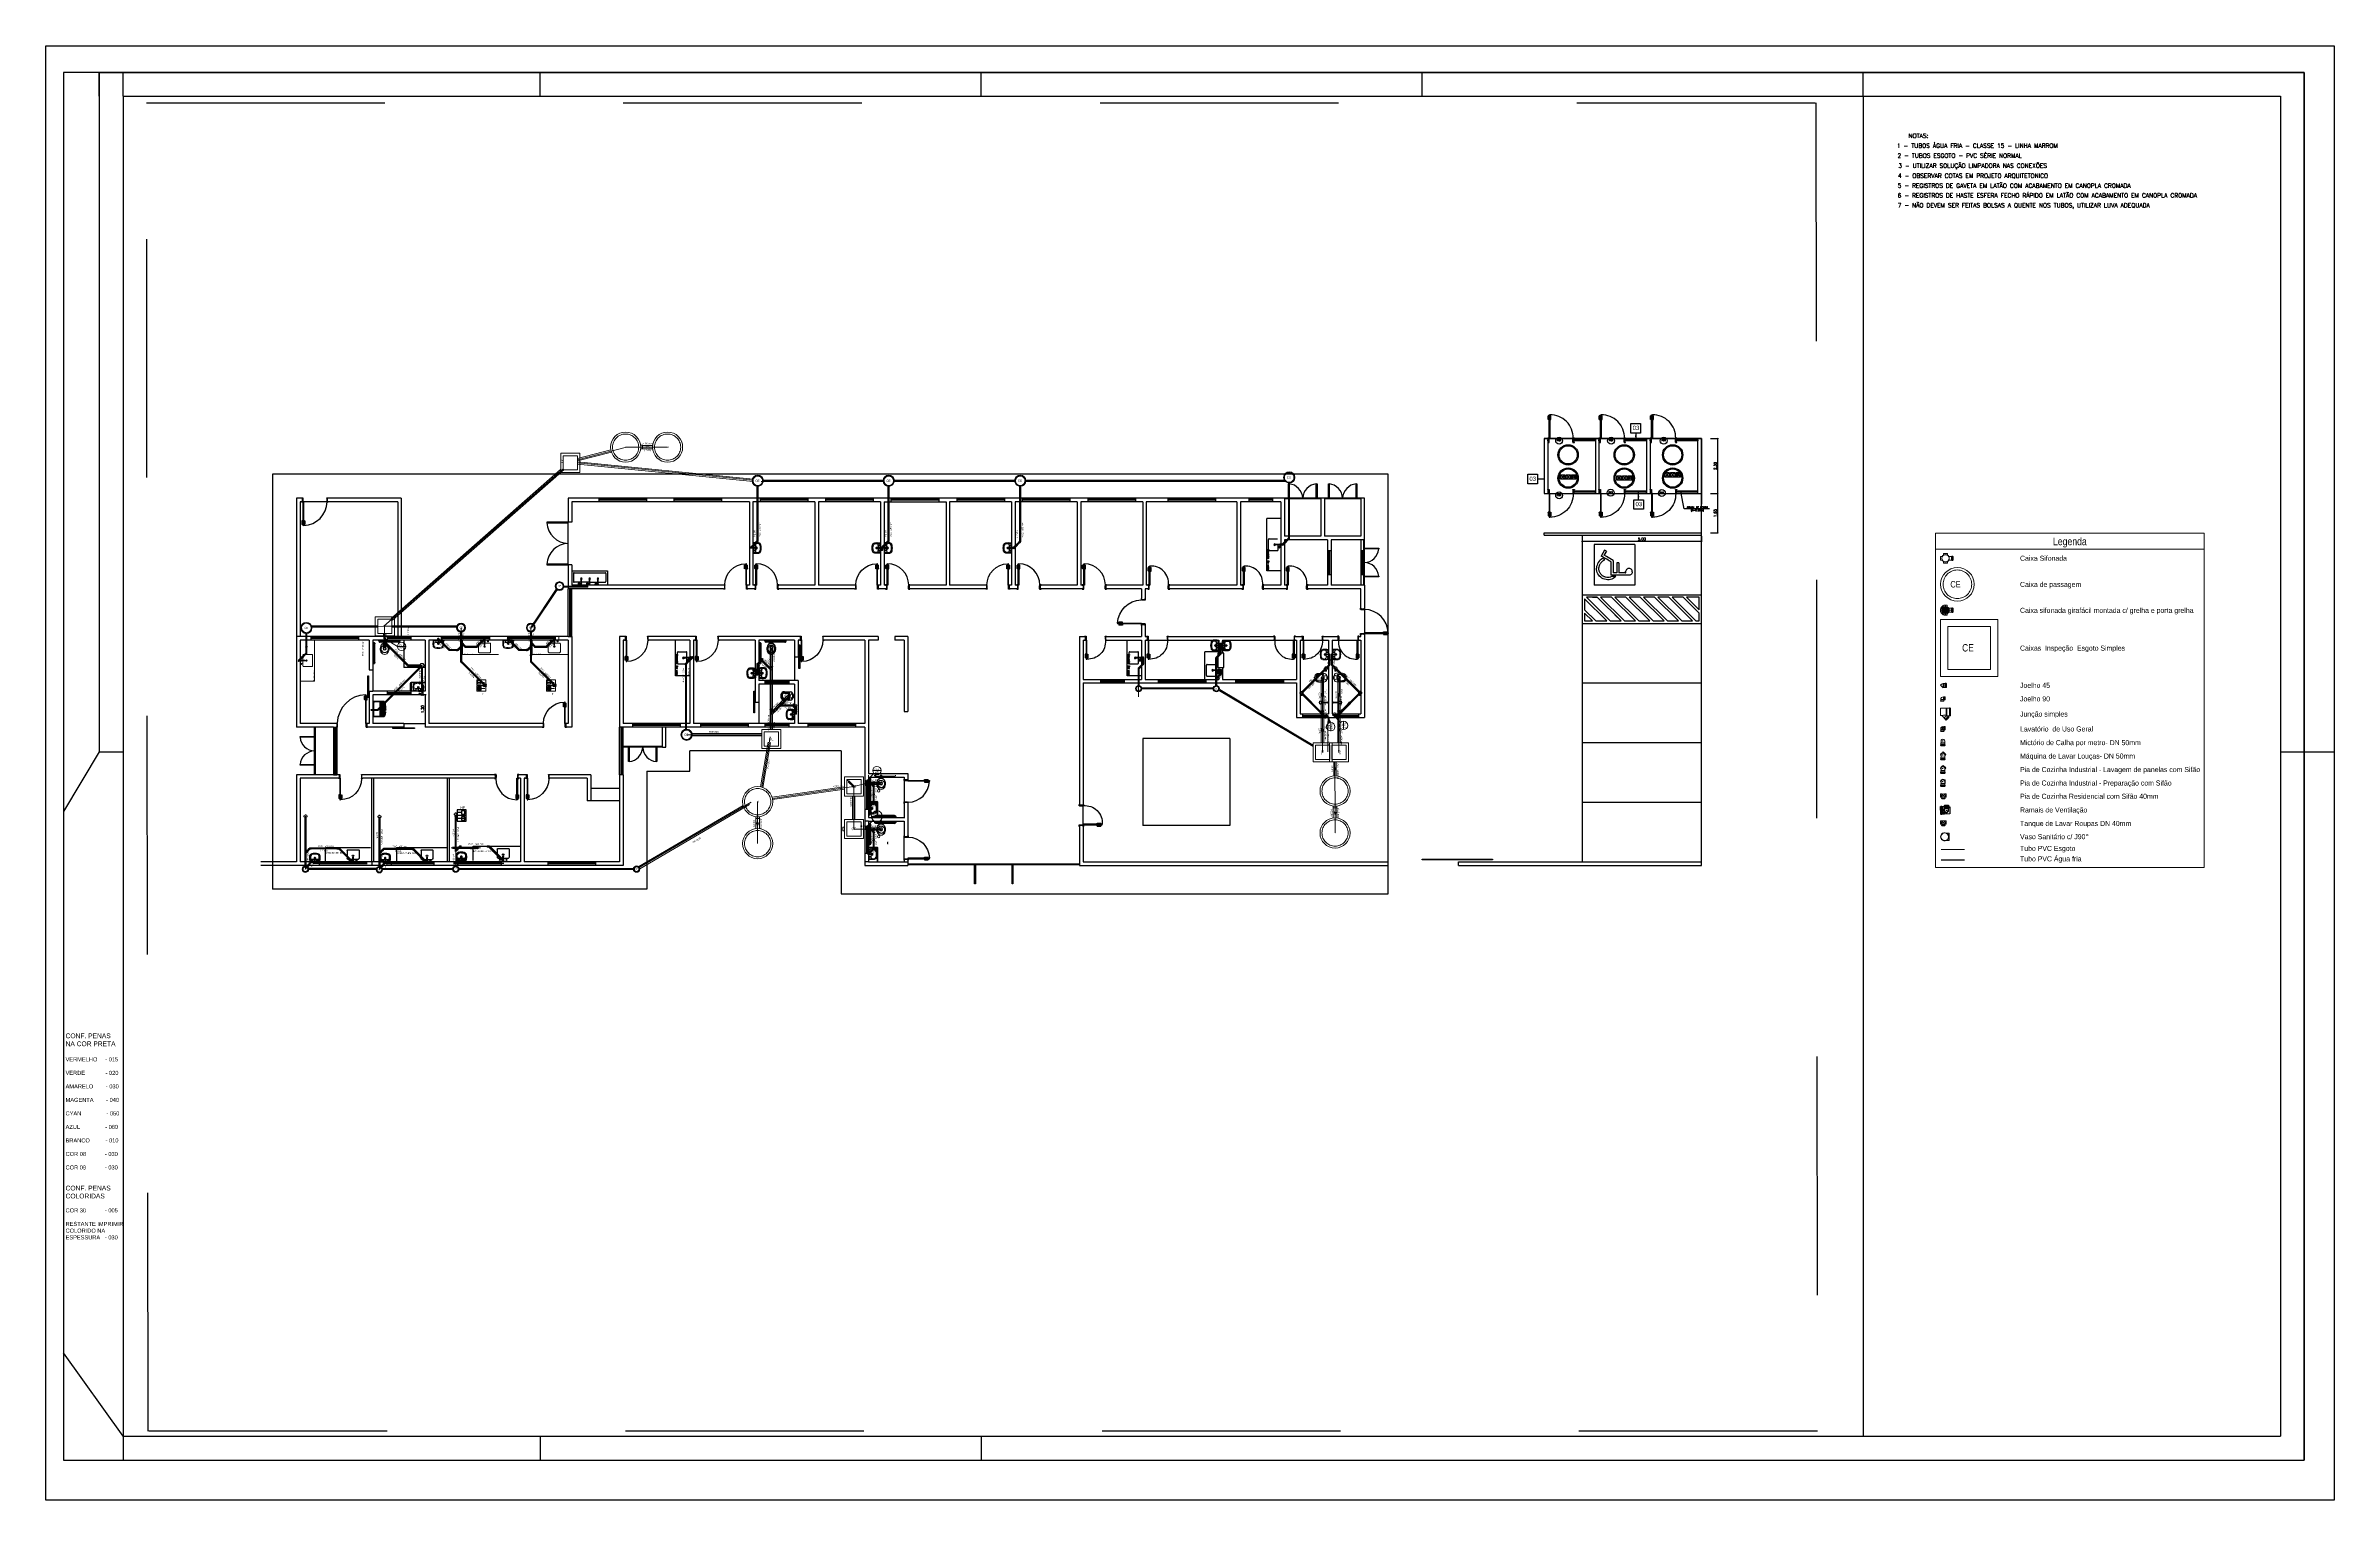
# Paper-space layout 'Layout1' of a CAD drawing. Header units: inches. Extents: x 12.326 to 13.286, y 3.097 to 3.707.
# The model-space entities are those that its viewports show. They can reach past a viewport. Long polylines and large blocks are cut down to what shows.
import ezdxf
from ezdxf.enums import TextEntityAlignment as Align

# ---------------------------------------------------------------- set-up
doc = ezdxf.new("R2010")
doc.units = ezdxf.units.IN
doc.header["$MEASUREMENT"] = 0
for name, pattern in [('CONTORNO_QUADRO_T', [0.35, 0.2, -0.15]), ('DASHDOT', [1, 0.5, -0.25, 0, -0.25]), ('Dashed', [0.75, 0.5, -0.25]), ('DOT2', [3.175, 0, -3.175]), ('HIDDEN', [9.525, 6.35, -3.175])]:
    doc.linetypes.add(name, pattern=pattern)
for name, color, linetype in [('3', 3, 'Continuous'), ('APCOZ', 7, 'Continuous'), ('APCOZ-I', 251, 'Continuous'), ('at_Entity', 7, 'Continuous'), ('barras acess', 7, 'Continuous'), ('BASCULANTE', 1, 'Continuous'), ('CALÇADA', 2, 'Continuous'), ('COTAS', 7, 'Continuous'), ('ESQ', 2, 'Continuous'), ('ESQUADRIA', 3, 'Continuous'), ('ESQUADRIAS', 7, 'Continuous'), ('Esquadrias portas', 7, 'Continuous'), ('Esquadrias_Portas', 2, 'Continuous'), ('JANELA2', 1, 'Continuous'), ('LAYOUT', 7, 'Continuous'), ('Layout_Equipamentos', 7, 'Continuous'), ('LOUÇAS', 7, 'Continuous'), ('PAREDE', 4, 'Continuous'), ('PAREDES', 4, 'Continuous'), ('Paredes_Muro', 2, 'Continuous'), ('soleira piso', 7, 'Continuous'), ('TEXTO 1', 7, 'Continuous'), ('TEXTO01', 7, 'Continuous'), ('TEXTO02', 3, 'Continuous'), ('TEXTO_ESP_FORRO', 62, 'Continuous'), ('TEXTO_ESP_PAREDES', 10, 'Continuous'), ('TEXTO_ESP_PISO', 150, 'Continuous'), ('TOMADAS DENTISTA', 7, 'Continuous'), ('VIDRO', 7, 'Continuous')]:
    doc.layers.add(name, color=color, linetype=linetype)
for name, color, linetype, lineweight in [('Arquitetura', 134, 'Continuous', 5), ('CV-Colunas', 1, 'Continuous', 30), ('CV-Indicação coluna', 5, 'Continuous', 20), ('CV-Sentido tubo', 9, 'Continuous', 20), ('CV-Seção tubo', 5, 'Continuous', 20), ('CV-Textos coluna', 7, 'Continuous', 20), ('CV-Textos tubo', 7, 'Continuous', 20), ('CV-Tubos detalhe', 1, 'Continuous', 30), ('DI-Níveis', 7, 'Continuous', 20), ('DI-Textos', 7, 'Continuous', 20), ('DI-Títulos', 3, 'Continuous', 30), ('NÍVEL 1', 7, 'Continuous', 20), ('Simbolos', 5, 'Continuous', 20), ('SIMBOLOS INT', 5, 'Continuous', 20), ('SIMBOLOS-INT', 7, 'Continuous', 20), ('Simbolos_int', 174, 'Continuous', 5), ('TEXTOS', 7, 'Continuous', 20), ('TQ-Conexões detalhe', 9, 'Continuous', 20), ('TQ-Sentido tubo', 9, 'Continuous', 20), ('TQ-Seção tubo', 5, 'Continuous', 20), ('TQ-Textos tubo', 7, 'Continuous', 20), ('TQ-Tubos detalhe', 90, 'Continuous', 20)]:
    doc.layers.add(name, color=color, linetype=linetype, lineweight=lineweight)
doc.styles.add('ARIAL', font='ARIALN.TTF')
doc.styles.add('ArialNarrow', font='ARIALN.TTF')
doc.styles.add('ROMANS', font='romans.shx')
doc.styles.add('TEXTO1', font='swissko.ttf', dxfattribs={"width": 0.6, "height": 0.1})
doc.dimstyles.new('ESCALA75', dxfattribs={"dimtxt": 0.11, "dimasz": 0.02, "dimexe": 0.02, "dimexo": 0.04, "dimgap": 0.05, "dimtad": 1, "dimzin": 4, "dimdsep": 46, "dimtxsty": 'ROMANS', "dimblk1": 'PPC', "dimblk2": 'PPC', "dimsah": 1, "dimcen": 0.02, "dimclrd": 7, "dimclre": 7, "dimclrt": 3, "dimazin": 1, "dimtfac": 1, "dimtix": 1, "dimtmove": 0, "dimatfit": 3, "dimldrblk": 'PPC', "dimfxl": 0, "dimtolj": 1, "dimtzin": 12, "dimarcsym": 0})
doc.dimstyles.get("Standard").update_dxf_attribs({"dimtxt": 0.18, "dimasz": 0.18, "dimexe": 0.18, "dimexo": 0.0625, "dimgap": 0.09, "dimtad": 0, "dimtih": 1, "dimtoh": 1, "dimdec": 4, "dimzin": 0, "dimdsep": 46, "dimtxsty": 'Standard', "dimcen": 0.09, "dimadec": 0, "dimazin": 0, "dimtfac": 1, "dimtdec": 4, "dimtofl": 0, "dimtmove": 0, "dimatfit": 3, "dimfxl": 0, "dimtolj": 1, "dimtzin": 0, "dimarcsym": 0})

# ---------------------------------------------------------------- blocks, each defined once
blk = doc.blocks.new('P90_02')
at = {"layer": 'ESQUADRIAS', "color": 2}
for p, q in [((0.025, 0.075), (0.025, 0.975)), ((0.025, 0.975), (0.055, 0.975)), ((0.055, 0.975), (0.055, 0.075)), ((0.055, 0.075), (0.025, 0.075))]:
    blk.add_line(p, q, dxfattribs=at)
at = {"layer": 'ESQUADRIAS', "color": 3, "linetype": 'Continuous'}
for p, q in [((-0.02, 0.77), (-0.02, 0.921)), ((-0.003, 0.767), (-0.017, 0.767)), ((0, 0.921), (0, 0.77)), ((0.023, 0.88), (0.023, 0.92)), ((0.057, 0.88), (0.057, 0.92)), ((0.08, 0.921), (0.08, 0.77)), ((0.083, 0.767), (0.097, 0.767)), ((0.1, 0.77), (0.1, 0.921))]:
    blk.add_line(p, q, dxfattribs=at)
at = {"layer": 'ESQUADRIAS', "color": 3}
for p, q in [((0, 0.921), (-0.02, 0.921)), ((0, 0.91), (0.023, 0.91)), ((0, 0.9), (0.023, 0.9)), ((0, 0.89), (0.023, 0.89)), ((0.023, 0.92), (0.025, 0.92)), ((0.023, 0.88), (0.025, 0.88)), ((0.057, 0.92), (0.055, 0.92)), ((0.057, 0.88), (0.055, 0.88)), ((0.08, 0.91), (0.057, 0.91)), ((0.08, 0.9), (0.057, 0.9)), ((0.08, 0.89), (0.057, 0.89)), ((0.08, 0.921), (0.1, 0.921))]:
    blk.add_line(p, q, dxfattribs=at)
at = {"layer": 'ESQUADRIAS'}
for p, q in [((0.016, 0.059), (0.016, 0.062)), ((0.032, 0.074), (0.029, 0.074))]:
    blk.add_line(p, q, dxfattribs=at)
at = {"layer": 'ESQUADRIAS', "color": 3}
for points in [[(0.015, 0.085), (-0.035, 0.085), (-0.035, 0.075), (0.015, 0.075)], [(0.985, 0.085), (0.935, 0.085), (0.935, 0.075), (0.985, 0.075)], [(0.025, -0.075), (0, -0.075), (-0.035, -0.075), (-0.035, -0.085), (0.025, -0.085)], [(0.985, -0.075), (0.925, -0.075), (0.925, -0.085), (0.985, -0.085)]]:
    blk.add_lwpolyline(points, close=True, dxfattribs=at)
at = {"layer": 'ESQUADRIAS', "color": 2}
for points in [[(0.025, 0.045), (0.015, 0.045), (0.015, 0.075), (0, 0.075), (0, -0.075), (0.025, -0.075)], [(0.925, 0.045), (0.935, 0.045), (0.935, 0.075), (0.95, 0.075), (0.95, -0.075), (0.925, -0.075)]]:
    blk.add_lwpolyline(points, close=True, dxfattribs=at)
at = {"layer": 'ESQUADRIAS', "color": 1}
for points in [[(0.016, 0.071, -0.236068), (0.015, 0.073), (0.015, 0.07), (0.015, 0.05), (0.016, 0.05)], [(0.02, 0.074, 0.236068), (0.017, 0.075), (0.02, 0.075), (0.04, 0.075), (0.04, 0.074)]]:
    blk.add_lwpolyline(points, format="xyb", close=True, dxfattribs=at)
at = {"layer": 'ESQUADRIAS'}
for points in [[(0.017, 0.063), (0.016, 0.062), (0.016, 0.062)], [(0.017, 0.058), (0.016, 0.059), (0.016, 0.059)], [(0.017, 0.06), (0.017, 0.06), (0.017, 0.058), (0.017, 0.058), (0.017, 0.063), (0.017, 0.063), (0.017, 0.06), (0.017, 0.06)], [(0.028, 0.073), (0.029, 0.074), (0.029, 0.074)], [(0.03, 0.073), (0.03, 0.073), (0.033, 0.073), (0.033, 0.073), (0.028, 0.073), (0.028, 0.073), (0.03, 0.073), (0.03, 0.073)], [(0.033, 0.073), (0.032, 0.074), (0.032, 0.074)]]:
    blk.add_lwpolyline(points, dxfattribs=at)
at = {"layer": 'ESQUADRIAS', "color": 1}
blk.add_circle((0.017, 0.073), 0.0025, dxfattribs=at)
at = {"layer": 'ESQUADRIAS'}
blk.add_arc((0.043, 0.083), 0.892, 0.12949, 89.22311, dxfattribs=at)
at = {"layer": 'ESQUADRIAS', "color": 3, "linetype": 'Continuous'}
for centre, start, end in [((-0.017, 0.77), 180, 260.53768), ((-0.003, 0.77), 260.53768, 360), ((0.083, 0.77), 180, 279.46232), ((0.097, 0.77), 279.46232, 0)]:
    blk.add_arc(centre, 0.003, start, end, dxfattribs=at)
blk = doc.blocks.new('P80_02')
at = {"layer": 'ESQUADRIAS', "color": 3, "linetype": 'Continuous'}
for p, q in [((-0.02, 0.67), (-0.02, 0.821)), ((-0.003, 0.667), (-0.017, 0.667)), ((0, 0.821), (0, 0.67)), ((0.023, 0.78), (0.023, 0.82)), ((0.057, 0.78), (0.057, 0.82)), ((0.08, 0.821), (0.08, 0.67)), ((0.083, 0.667), (0.097, 0.667)), ((0.1, 0.67), (0.1, 0.821))]:
    blk.add_line(p, q, dxfattribs=at)
at = {"layer": 'ESQUADRIAS', "color": 3}
for p, q in [((0, 0.821), (-0.02, 0.821)), ((0, 0.81), (0.023, 0.81)), ((0, 0.8), (0.023, 0.8)), ((0, 0.79), (0.023, 0.79)), ((0.023, 0.82), (0.025, 0.82)), ((0.023, 0.78), (0.025, 0.78)), ((0.057, 0.82), (0.055, 0.82)), ((0.057, 0.78), (0.055, 0.78)), ((0.08, 0.81), (0.057, 0.81)), ((0.08, 0.8), (0.057, 0.8)), ((0.08, 0.79), (0.057, 0.79)), ((0.08, 0.821), (0.1, 0.821))]:
    blk.add_line(p, q, dxfattribs=at)
at = {"layer": 'ESQUADRIAS'}
for p, q in [((0.016, 0.059), (0.016, 0.062)), ((0.032, 0.074), (0.029, 0.074))]:
    blk.add_line(p, q, dxfattribs=at)
at = {"layer": 'ESQUADRIAS', "color": 2}
for p, q in [((0.025, 0.075), (0.025, 0.875)), ((0.025, 0.875), (0.055, 0.875)), ((0.055, 0.075), (0.025, 0.075)), ((0.055, 0.875), (0.055, 0.075))]:
    blk.add_line(p, q, dxfattribs=at)
at = {"layer": 'ESQUADRIAS', "color": 3}
for points in [[(0.015, 0.085), (-0.035, 0.085), (-0.035, 0.075), (0.015, 0.075)], [(0.885, 0.085), (0.835, 0.085), (0.835, 0.075), (0.885, 0.075)], [(0.025, -0.075), (0, -0.075), (-0.035, -0.075), (-0.035, -0.085), (0.025, -0.085)], [(0.885, -0.075), (0.825, -0.075), (0.825, -0.085), (0.885, -0.085)]]:
    blk.add_lwpolyline(points, close=True, dxfattribs=at)
at = {"layer": 'ESQUADRIAS', "color": 2}
for points in [[(0.025, 0.045), (0.015, 0.045), (0.015, 0.075), (0, 0.075), (0, -0.075), (0.025, -0.075)], [(0.825, 0.045), (0.835, 0.045), (0.835, 0.075), (0.85, 0.075), (0.85, -0.075), (0.825, -0.075)]]:
    blk.add_lwpolyline(points, close=True, dxfattribs=at)
at = {"layer": 'ESQUADRIAS', "color": 1}
for points in [[(0.016, 0.071, -0.236068), (0.015, 0.073), (0.015, 0.07), (0.015, 0.05), (0.016, 0.05)], [(0.02, 0.074, 0.236068), (0.017, 0.075), (0.02, 0.075), (0.04, 0.075), (0.04, 0.074)]]:
    blk.add_lwpolyline(points, format="xyb", close=True, dxfattribs=at)
at = {"layer": 'ESQUADRIAS'}
for points in [[(0.017, 0.063), (0.016, 0.062), (0.016, 0.062)], [(0.017, 0.058), (0.016, 0.059), (0.016, 0.059)], [(0.017, 0.06), (0.017, 0.06), (0.017, 0.058), (0.017, 0.058), (0.017, 0.063), (0.017, 0.063), (0.017, 0.06), (0.017, 0.06)], [(0.028, 0.073), (0.029, 0.074), (0.029, 0.074)], [(0.03, 0.073), (0.03, 0.073), (0.033, 0.073), (0.033, 0.073), (0.028, 0.073), (0.028, 0.073), (0.03, 0.073), (0.03, 0.073)], [(0.033, 0.073), (0.032, 0.074), (0.032, 0.074)]]:
    blk.add_lwpolyline(points, dxfattribs=at)
at = {"layer": 'ESQUADRIAS', "color": 1}
blk.add_circle((0.017, 0.073), 0.0025, dxfattribs=at)
at = {"layer": 'ESQUADRIAS', "color": 3, "linetype": 'Continuous'}
for centre, start, end in [((-0.017, 0.67), 180, 260.53768), ((-0.003, 0.67), 260.53768, 360), ((0.083, 0.67), 180, 279.46232), ((0.097, 0.67), 279.46232, 0)]:
    blk.add_arc(centre, 0.003, start, end, dxfattribs=at)
at = {"layer": 'ESQUADRIAS'}
blk.add_arc((0.108, 0.148), 0.729, 355.06362, 94.20651, dxfattribs=at)
blk = doc.blocks.new('new block1')
at = {"layer": 'ESQUADRIAS', "color": 3, "linetype": 'Continuous'}
for p, q in [((-0.135, 1.16), (-0.135, 1.311)), ((-0.118, 1.157), (-0.132, 1.157)), ((-0.115, 1.311), (-0.115, 1.16)), ((-0.092, 1.27), (-0.092, 1.31)), ((-0.058, 1.27), (-0.058, 1.31)), ((-0.035, 1.311), (-0.035, 1.16)), ((-0.032, 1.157), (-0.018, 1.157)), ((-0.015, 1.16), (-0.015, 1.311))]:
    blk.add_line(p, q, dxfattribs=at)
at = {"layer": 'ESQUADRIAS', "color": 3}
for p, q in [((-0.115, 1.311), (-0.135, 1.311)), ((-0.115, 1.3), (-0.092, 1.3)), ((-0.115, 1.29), (-0.092, 1.29)), ((-0.115, 1.28), (-0.092, 1.28)), ((-0.092, 1.31), (-0.09, 1.31)), ((-0.092, 1.27), (-0.09, 1.27)), ((-0.058, 1.31), (-0.06, 1.31)), ((-0.058, 1.27), (-0.06, 1.27)), ((-0.035, 1.3), (-0.058, 1.3)), ((-0.035, 1.29), (-0.058, 1.29)), ((-0.035, 1.28), (-0.058, 1.28)), ((-0.035, 1.311), (-0.015, 1.311))]:
    blk.add_line(p, q, dxfattribs=at)
at = {"layer": 'ESQUADRIAS', "color": 2}
for p, q in [((-0.09, 1.36), (-0.09, 0.16)), ((-0.09, 1.36), (-0.06, 1.36)), ((-0.06, 0.16), (-0.06, 1.36)), ((-0.09, 0.16), (-0.06, 0.16))]:
    blk.add_line(p, q, dxfattribs=at)
at = {"layer": 'ESQUADRIAS'}
for p, q in [((-0.066, 0.159), (-0.063, 0.159)), ((-0.052, 0.144), (-0.052, 0.147))]:
    blk.add_line(p, q, dxfattribs=at)
at = {"layer": 'ESQUADRIAS', "color": 3}
for points in [[(-1.32, 0.17), (-1.27, 0.17), (-1.27, 0.16), (-1.32, 0.16)], [(-1.32, 0.01), (-1.26, 0.01), (-1.26, 0), (-1.32, 0)], [(-0.06, 0.01), (-0.035, 0.01), (0, 0.01), (0, 0), (-0.06, 0)], [(-0.05, 0.17), (0, 0.17), (0, 0.16), (-0.05, 0.16)]]:
    blk.add_lwpolyline(points, close=True, dxfattribs=at)
at = {"layer": 'ESQUADRIAS', "color": 2}
for points in [[(-1.26, 0.13), (-1.27, 0.13), (-1.27, 0.16), (-1.285, 0.16), (-1.285, 0.01), (-1.26, 0.01)], [(-0.06, 0.13), (-0.05, 0.13), (-0.05, 0.16), (-0.035, 0.16), (-0.035, 0.01), (-0.06, 0.01)]]:
    blk.add_lwpolyline(points, close=True, dxfattribs=at)
at = {"layer": 'ESQUADRIAS', "color": 1}
for points in [[(-0.054, 0.159, -0.236068), (-0.052, 0.16), (-0.055, 0.16), (-0.075, 0.16), (-0.075, 0.159)], [(-0.051, 0.156, 0.236068), (-0.05, 0.158), (-0.05, 0.155), (-0.05, 0.135), (-0.051, 0.135)]]:
    blk.add_lwpolyline(points, format="xyb", close=True, dxfattribs=at)
at = {"layer": 'ESQUADRIAS'}
for points in [[(-0.067, 0.158), (-0.066, 0.159), (-0.066, 0.159)], [(-0.065, 0.158), (-0.065, 0.158), (-0.067, 0.158), (-0.067, 0.158), (-0.062, 0.158), (-0.062, 0.158), (-0.065, 0.158), (-0.065, 0.158)], [(-0.062, 0.158), (-0.063, 0.159), (-0.063, 0.159)], [(-0.052, 0.148), (-0.052, 0.147), (-0.051, 0.147)], [(-0.052, 0.145), (-0.052, 0.145), (-0.052, 0.143), (-0.052, 0.143), (-0.052, 0.148), (-0.052, 0.148), (-0.052, 0.145), (-0.052, 0.145)], [(-0.052, 0.143), (-0.052, 0.144), (-0.051, 0.144)]]:
    blk.add_lwpolyline(points, dxfattribs=at)
at = {"layer": 'ESQUADRIAS', "color": 1}
blk.add_circle((-0.052, 0.158), 0.0025, dxfattribs=at)
at = {"layer": 'ESQUADRIAS', "color": 3, "linetype": 'Continuous'}
for centre, start, end in [((-0.132, 1.16), 180, 260.53768), ((-0.118, 1.16), 260.53768, 360), ((-0.032, 1.16), 180, 279.46232), ((-0.018, 1.16), 279.46232, 0)]:
    blk.add_arc(centre, 0.003, start, end, dxfattribs=at)
at = {"layer": 'Esquadrias portas'}
blk.add_arc((-0.052, 0.142), 1.219, 91.79662, 178.69088, dxfattribs=at)
blk = doc.blocks.new('new block2')
at = {"layer": 'ESQUADRIAS', "color": 3, "linetype": 'Continuous'}
for p, q in [((-0.135, 0.96), (-0.135, 1.111)), ((-0.115, 1.111), (-0.115, 0.96)), ((-0.092, 1.07), (-0.092, 1.11)), ((-0.058, 1.07), (-0.058, 1.11)), ((-0.035, 1.111), (-0.035, 0.96)), ((-0.015, 0.96), (-0.015, 1.111)), ((-0.118, 0.957), (-0.132, 0.957)), ((-0.032, 0.957), (-0.018, 0.957))]:
    blk.add_line(p, q, dxfattribs=at)
at = {"layer": 'ESQUADRIAS', "color": 3}
for p, q in [((-0.115, 1.111), (-0.135, 1.111)), ((-0.115, 1.1), (-0.092, 1.1)), ((-0.115, 1.09), (-0.092, 1.09)), ((-0.115, 1.08), (-0.092, 1.08)), ((-0.092, 1.11), (-0.09, 1.11)), ((-0.092, 1.07), (-0.09, 1.07)), ((-0.058, 1.11), (-0.06, 1.11)), ((-0.058, 1.07), (-0.06, 1.07)), ((-0.035, 1.1), (-0.058, 1.1)), ((-0.035, 1.09), (-0.058, 1.09)), ((-0.035, 1.08), (-0.058, 1.08)), ((-0.035, 1.111), (-0.015, 1.111))]:
    blk.add_line(p, q, dxfattribs=at)
at = {"layer": 'ESQUADRIAS', "color": 2}
for p, q in [((-0.09, 1.16), (-0.09, 0.16)), ((-0.09, 1.16), (-0.06, 1.16)), ((-0.06, 0.16), (-0.06, 1.16)), ((-0.09, 0.16), (-0.06, 0.16))]:
    blk.add_line(p, q, dxfattribs=at)
at = {"layer": 'ESQUADRIAS'}
for p, q in [((-0.066, 0.159), (-0.063, 0.159)), ((-0.052, 0.144), (-0.052, 0.147))]:
    blk.add_line(p, q, dxfattribs=at)
at = {"layer": 'ESQUADRIAS', "color": 3}
for points in [[(-1.12, 0.17), (-1.07, 0.17), (-1.07, 0.16), (-1.12, 0.16)], [(-1.12, 0.01), (-1.06, 0.01), (-1.06, 0), (-1.12, 0)], [(-0.06, 0.01), (-0.035, 0.01), (0, 0.01), (0, 0), (-0.06, 0)], [(-0.05, 0.17), (0, 0.17), (0, 0.16), (-0.05, 0.16)]]:
    blk.add_lwpolyline(points, close=True, dxfattribs=at)
at = {"layer": 'ESQUADRIAS', "color": 2}
for points in [[(-1.06, 0.13), (-1.07, 0.13), (-1.07, 0.16), (-1.085, 0.16), (-1.085, 0.01), (-1.06, 0.01)], [(-0.06, 0.13), (-0.05, 0.13), (-0.05, 0.16), (-0.035, 0.16), (-0.035, 0.01), (-0.06, 0.01)]]:
    blk.add_lwpolyline(points, close=True, dxfattribs=at)
at = {"layer": 'ESQUADRIAS', "color": 1}
for points in [[(-0.054, 0.159, -0.236068), (-0.052, 0.16), (-0.055, 0.16), (-0.075, 0.16), (-0.075, 0.159)], [(-0.051, 0.156, 0.236068), (-0.05, 0.158), (-0.05, 0.155), (-0.05, 0.135), (-0.051, 0.135)]]:
    blk.add_lwpolyline(points, format="xyb", close=True, dxfattribs=at)
at = {"layer": 'ESQUADRIAS'}
for points in [[(-0.067, 0.158), (-0.066, 0.159), (-0.066, 0.159)], [(-0.065, 0.158), (-0.065, 0.158), (-0.067, 0.158), (-0.067, 0.158), (-0.062, 0.158), (-0.062, 0.158), (-0.065, 0.158), (-0.065, 0.158)], [(-0.062, 0.158), (-0.063, 0.159), (-0.063, 0.159)], [(-0.052, 0.148), (-0.052, 0.147), (-0.051, 0.147)], [(-0.052, 0.145), (-0.052, 0.145), (-0.052, 0.143), (-0.052, 0.143), (-0.052, 0.148), (-0.052, 0.148), (-0.052, 0.145), (-0.052, 0.145)], [(-0.052, 0.143), (-0.052, 0.144), (-0.051, 0.144)]]:
    blk.add_lwpolyline(points, dxfattribs=at)
at = {"layer": 'ESQUADRIAS', "color": 1}
blk.add_circle((-0.052, 0.158), 0.0025, dxfattribs=at)
at = {"layer": 'ESQUADRIAS', "color": 3, "linetype": 'Continuous'}
for centre, start, end in [((-0.132, 0.96), 180, 260.53768), ((-0.118, 0.96), 260.53768, 360), ((-0.032, 0.96), 180, 279.46232), ((-0.018, 0.96), 279.46232, 0)]:
    blk.add_arc(centre, 0.003, start, end, dxfattribs=at)
at = {"layer": 'Esquadrias portas'}
blk.add_arc((-0.047, 0.137), 1.024, 92.41211, 178.17437, dxfattribs=at)
blk = doc.blocks.new('new block3')
at = {"layer": 'TEXTO01'}
h = blk.add_hatch(dxfattribs=at)
h.set_pattern_fill('ANGLE', color=256)
h.set_pattern_definition([(0, (-2256.878, -909.728), (0, 6.985), [5.08, -1.905]), (90, (-2256.878, -909.728), (-6.985, 4e-16), [5.08, -1.905])])
h.paths.add_polyline_path([(-0.056, 0.205), (-0.196, 0.205), (-0.196, 0.065), (-0.056, 0.065)])
for p, q in [((-0.196, 0.135), (-0.346, 0.135)), ((-0.056, -0.115), (-0.346, -0.115))]:
    blk.add_line(p, q, dxfattribs=at)
for points in [[(-0.38, 0.25), (-0.38, 0.02), (0, 0.02), (0, 0.25), (-0.38, 0.25)], [(-0.38, 0), (-0.38, -0.23), (0, -0.23), (0, 0), (-0.38, 0)], [(-0.196, 0.205), (-0.196, 0.065), (-0.056, 0.065), (-0.056, 0.205), (-0.196, 0.205)], [(-0.196, -0.045), (-0.196, -0.185), (-0.056, -0.185), (-0.056, -0.045), (-0.196, -0.045)]]:
    blk.add_lwpolyline(points, dxfattribs=at)
at = {"layer": 'TEXTO01', "ltscale": 0.0001, "insert": (-0.247, 0.389), "char_height": 0.11, "width": 0.33036, "attachment_point": 1, "style": 'TEXTO1'}
blk.add_mtext('{\\fSansSerif|b0|i0|c2|p2;\\W1;HF}', dxfattribs=at)
blk = doc.blocks.new('new block5')
at = {"layer": 'barras acess', "color": 0}
for p, q in [((-0.391, 0.04), (0.391, 0.04)), ((-0.391, 0), (0.391, 0)), ((-0.452, -0.02), (-0.452, -0.051)), ((-0.412, -0.02), (-0.412, -0.051)), ((0.408, -0.02), (0.408, -0.051)), ((0.448, -0.02), (0.448, -0.051))]:
    blk.add_line(p, q, dxfattribs=at)
for centre, radius, start, end in [((-0.392, -0.02), 0.06, 88.8662, 180.13399), ((-0.392, -0.02), 0.0201, 87.11376, 179.94862), ((0.39, -0.018), 0.0579, 357.61855, 90.9862), ((0.39, -0.018), 0.0181, 353.53622, 89.50802)]:
    blk.add_arc(centre, radius, start, end, dxfattribs=at)
blk = doc.blocks.new('new block8')
at = {"layer": 'at_Entity', "color": 0}
for p, q in [((0, 0), (-0.339, 0)), ((0, 0.04), (-0.337, 0.04))]:
    blk.add_line(p, q, dxfattribs=at)
at = {"layer": 'at_Entity', "color": 7}
for p, q in [((-0.387, -0.01), (-0.387, -0.58)), ((-0.356, -0.58), (-0.356, -0.017))]:
    blk.add_line(p, q, dxfattribs=at)
at = {"layer": 'at_Entity'}
blk.add_arc((-0.337, -0.01), 0.05, 90, 180, dxfattribs=at)
at = {"layer": 'at_Entity', "color": 7}
blk.add_arc((-0.338, -0.017), 0.0172, 91.789, 179.08861, dxfattribs=at)
blk = doc.blocks.new('new block21')
at = {"layer": 'at_Entity', "color": 150, "true_color": 0x007fff}
for p, q in [((0, 0), (0, -0.099)), ((0, 0), (1.701, 0)), ((1.701, 0), (1.701, -0.099)), ((1.701, 0), (1.701, -0.099)), ((0, -0.099), (0, -0.102)), ((0, -0.102), (0, -0.11)), ((0, -0.11), (0, -0.125)), ((0, -0.125), (0, -0.146)), ((0, -0.146), (0, -0.171)), ((0, -0.171), (0, -0.201)), ((0, -0.201), (0, -0.233)), ((0, -0.233), (0, -0.262)), ((0, -0.262), (0, -0.294)), ((0, -0.294), (0, -0.322)), ((0, -0.322), (0, -0.345)), ((0, -0.345), (0, -0.364)), ((0, -0.364), (0, -0.377)), ((0, -0.377), (0, -0.383)), ((0, -0.383), (0, -0.671)), ((0, -0.671), (0, -0.747)), ((0, -0.747), (0, -0.906)), ((0, -0.906), (0, -1.187)), ((0.658, -0.906), (0.495, -1.187)), ((0.658, -0.906), (0.495, -1.187)), ((0.658, -0.906), (1.187, -0.906)), ((0.76, -0.671), (1.187, -0.671)), ((0.76, -0.671), (0.76, -0.747)), ((0.76, -0.671), (0.76, -0.747)), ((0.76, -0.747), (1.187, -0.747)), ((1.003, -0.201), (0.999, -0.233)), ((1.003, -0.201), (0.999, -0.233)), ((0.999, -0.233), (0.999, -0.262)), ((0.999, -0.233), (0.999, -0.262)), ((0.999, -0.262), (1.007, -0.294)), ((0.999, -0.262), (1.007, -0.294)), ((1.016, -0.171), (1.003, -0.201)), ((1.016, -0.171), (1.003, -0.201)), ((1.007, -0.294), (1.022, -0.322)), ((1.007, -0.294), (1.022, -0.322)), ((1.033, -0.146), (1.016, -0.171)), ((1.033, -0.146), (1.016, -0.171)), ((1.022, -0.322), (1.043, -0.345)), ((1.022, -0.322), (1.043, -0.345)), ((1.056, -0.125), (1.033, -0.146)), ((1.056, -0.125), (1.033, -0.146)), ((1.043, -0.345), (1.067, -0.364)), ((1.043, -0.345), (1.067, -0.364)), ((1.083, -0.11), (1.056, -0.125)), ((1.083, -0.11), (1.056, -0.125)), ((1.067, -0.364), (1.096, -0.377)), ((1.067, -0.364), (1.096, -0.377)), ((1.113, -0.102), (1.083, -0.11)), ((1.113, -0.102), (1.083, -0.11)), ((1.096, -0.377), (1.126, -0.383)), ((1.096, -0.377), (1.126, -0.383)), ((1.145, -0.099), (1.113, -0.102)), ((1.145, -0.099), (1.113, -0.102)), ((1.126, -0.383), (1.157, -0.383)), ((1.187, -0.383), (1.126, -0.383)), ((1.145, -0.099), (1.162, -0.102)), ((1.183, -0.377), (1.157, -0.383)), ((1.157, -0.383), (1.187, -0.383)), ((1.157, -0.383), (1.187, -0.383)), ((1.157, -0.383), (1.187, -0.383)), ((1.187, -0.383), (1.157, -0.383)), ((1.187, -0.383), (1.157, -0.383)), ((1.162, -0.102), (1.177, -0.104)), ((1.177, -0.104), (1.204, -0.114)), ((1.187, -0.375), (1.183, -0.377)), ((1.183, -0.377), (1.187, -0.377)), ((1.187, -0.383), (1.183, -0.377)), ((1.187, -0.383), (1.183, -0.377)), ((1.183, -0.377), (1.187, -0.377)), ((1.187, -0.377), (1.187, -0.375)), ((1.187, -0.377), (1.187, -0.375)), ((1.187, -0.377), (1.187, -0.383)), ((1.187, -0.377), (1.187, -0.383)), ((1.187, -0.383), (1.187, -0.671)), ((1.187, -0.383), (1.187, -0.671)), ((1.187, -0.747), (1.187, -0.906)), ((1.187, -0.747), (1.187, -0.906)), ((1.204, -0.114), (1.232, -0.131)), ((1.232, -0.131), (1.253, -0.154)), ((1.253, -0.154), (1.27, -0.18)), ((1.27, -0.18), (1.28, -0.209)), ((1.28, -0.209), (1.282, -0.241)), ((1.282, -0.241), (1.282, -0.798)), ((1.282, -0.798), (1.282, -0.844)), ((1.282, -0.844), (1.282, -0.961)), ((1.339, -0.798), (1.38, -0.844)), ((1.339, -0.798), (1.339, -0.844)), ((1.339, -0.798), (1.339, -0.844)), ((1.339, -0.844), (1.339, -0.961)), ((1.339, -0.844), (1.339, -0.961)), ((1.38, -0.844), (1.414, -0.897)), ((1.414, -0.897), (1.441, -0.954)), ((1.441, -0.954), (1.458, -1.014)), ((1.701, -0.099), (1.701, -0.102)), ((1.701, -0.099), (1.701, -0.102)), ((1.701, -0.102), (1.701, -0.104)), ((1.701, -0.102), (1.701, -0.104)), ((1.701, -0.104), (1.701, -0.114)), ((1.701, -0.104), (1.701, -0.114)), ((1.701, -0.114), (1.701, -0.131)), ((1.701, -0.114), (1.701, -0.131)), ((1.701, -0.131), (1.701, -0.154)), ((1.701, -0.131), (1.701, -0.154)), ((1.701, -0.154), (1.701, -0.18)), ((1.701, -0.154), (1.701, -0.18)), ((1.701, -0.18), (1.701, -0.209)), ((1.701, -0.18), (1.701, -0.209)), ((1.701, -0.209), (1.701, -0.241)), ((1.701, -0.209), (1.701, -0.241)), ((1.701, -0.241), (1.701, -0.798)), ((1.701, -0.241), (1.701, -0.798)), ((1.701, -0.798), (1.701, -0.844)), ((1.701, -0.798), (1.701, -0.844)), ((1.701, -0.844), (1.701, -0.897)), ((1.701, -0.844), (1.701, -0.897)), ((1.701, -0.897), (1.701, -0.954)), ((1.701, -0.897), (1.701, -0.954)), ((1.701, -0.954), (1.701, -1.014)), ((1.701, -0.954), (1.701, -1.014)), ((0, -1.187), (0, -1.27)), ((0, -1.27), (0, -1.411)), ((0, -1.411), (0, -1.45)), ((0, -1.45), (0, -1.494)), ((0, -1.494), (0, -1.53)), ((0, -1.53), (0, -1.56)), ((0, -1.56), (0, -1.581)), ((0, -1.581), (0, -1.596)), ((0, -1.596), (0, -1.602)), ((0, -1.602), (0, -1.699)), ((0, -1.699), (1.701, -1.699)), ((0.275, -1.187), (0.229, -1.27)), ((0.275, -1.187), (0.229, -1.27)), ((0.229, -1.27), (0.476, -1.411)), ((0.229, -1.27), (0.476, -1.411)), ((0.275, -1.187), (0.43, -1.276)), ((0.44, -1.282), (0.43, -1.276)), ((0.44, -1.282), (0.43, -1.276)), ((0.444, -1.276), (0.44, -1.282)), ((0.495, -1.187), (0.444, -1.276)), ((0.495, -1.187), (0.444, -1.276)), ((0.48, -1.403), (0.476, -1.411)), ((0.512, -1.348), (0.48, -1.403)), ((0.563, -1.261), (0.512, -1.348)), ((0.571, -1.246), (0.563, -1.261)), ((0.584, -1.225), (0.571, -1.246)), ((0.628, -1.261), (0.578, -1.348)), ((0.628, -1.261), (0.578, -1.348)), ((0.578, -1.348), (0.612, -1.403)), ((0.578, -1.348), (0.612, -1.403)), ((0.614, -1.172), (0.584, -1.225)), ((0.612, -1.403), (0.62, -1.411)), ((0.612, -1.403), (0.62, -1.411)), ((0.645, -1.117), (0.614, -1.172)), ((0.62, -1.411), (0.65, -1.45)), ((0.62, -1.411), (0.65, -1.45)), ((0.637, -1.246), (0.628, -1.261)), ((0.637, -1.246), (0.628, -1.261)), ((0.637, -1.246), (0.643, -1.261)), ((0.643, -1.261), (0.65, -1.276)), ((0.677, -1.064), (0.645, -1.117)), ((0.65, -1.276), (0.658, -1.297)), ((0.65, -1.45), (0.696, -1.494)), ((0.65, -1.45), (0.696, -1.494)), ((0.658, -1.297), (0.673, -1.325)), ((0.673, -1.325), (0.686, -1.344)), ((0.707, -1.011), (0.677, -1.064)), ((0.686, -1.344), (0.705, -1.367)), ((0.696, -1.494), (0.747, -1.53)), ((0.696, -1.494), (0.747, -1.53)), ((0.705, -1.367), (0.719, -1.384)), ((0.713, -1.001), (0.707, -1.011)), ((0.713, -1.001), (1.282, -1.001)), ((0.719, -1.384), (0.743, -1.407)), ((0.743, -1.407), (0.758, -1.422)), ((0.747, -1.53), (0.802, -1.56)), ((0.747, -1.53), (0.802, -1.56)), ((0.758, -1.422), (0.785, -1.441)), ((0.785, -1.441), (0.802, -1.454)), ((0.802, -1.454), (0.832, -1.469)), ((0.802, -1.56), (0.859, -1.581)), ((0.802, -1.56), (0.859, -1.581)), ((0.832, -1.469), (0.851, -1.477)), ((0.851, -1.477), (0.882, -1.488)), ((0.859, -1.581), (0.92, -1.596)), ((0.859, -1.581), (0.92, -1.596)), ((0.882, -1.488), (0.901, -1.494)), ((0.901, -1.494), (0.937, -1.5)), ((0.92, -1.596), (0.982, -1.602)), ((0.92, -1.596), (0.982, -1.602)), ((0.937, -1.5), (0.954, -1.505)), ((1.009, -1.507), (0.954, -1.505)), ((1.009, -1.507), (0.954, -1.505)), ((1.045, -1.6), (0.982, -1.602)), ((1.031, -1.505), (1.009, -1.507)), ((1.062, -1.5), (1.031, -1.505)), ((1.107, -1.589), (1.045, -1.6)), ((1.09, -1.494), (1.062, -1.5)), ((1.09, -1.494), (1.062, -1.5)), ((1.115, -1.488), (1.09, -1.494)), ((1.115, -1.488), (1.09, -1.494)), ((1.166, -1.57), (1.107, -1.589)), ((1.143, -1.477), (1.115, -1.488)), ((1.143, -1.477), (1.115, -1.488)), ((1.166, -1.469), (1.143, -1.477)), ((1.166, -1.469), (1.143, -1.477)), ((1.191, -1.454), (1.166, -1.469)), ((1.191, -1.454), (1.166, -1.469)), ((1.223, -1.545), (1.166, -1.57)), ((1.213, -1.441), (1.191, -1.454)), ((1.213, -1.441), (1.191, -1.454)), ((1.236, -1.422), (1.213, -1.441)), ((1.236, -1.422), (1.213, -1.441)), ((1.276, -1.511), (1.223, -1.545)), ((1.255, -1.407), (1.236, -1.422)), ((1.255, -1.407), (1.236, -1.422)), ((1.276, -1.384), (1.255, -1.407)), ((1.276, -1.384), (1.255, -1.407)), ((1.291, -1.367), (1.276, -1.384)), ((1.291, -1.367), (1.276, -1.384)), ((1.325, -1.471), (1.276, -1.511)), ((1.282, -0.961), (1.282, -1.001)), ((1.31, -1.344), (1.291, -1.367)), ((1.31, -1.344), (1.291, -1.367)), ((1.323, -1.325), (1.31, -1.344)), ((1.323, -1.325), (1.31, -1.344)), ((1.337, -1.297), (1.323, -1.325)), ((1.337, -1.297), (1.323, -1.325)), ((1.367, -1.426), (1.325, -1.471)), ((1.348, -1.276), (1.337, -1.297)), ((1.348, -1.276), (1.337, -1.297)), ((1.339, -0.961), (1.356, -1.001)), ((1.339, -0.961), (1.356, -1.001)), ((1.352, -1.261), (1.348, -1.276)), ((1.352, -1.261), (1.348, -1.276)), ((1.356, -1.246), (1.352, -1.261)), ((1.356, -1.246), (1.352, -1.261)), ((1.356, -1.001), (1.361, -1.011)), ((1.356, -1.001), (1.361, -1.011)), ((1.365, -1.225), (1.356, -1.246)), ((1.365, -1.225), (1.356, -1.246)), ((1.361, -1.011), (1.373, -1.064)), ((1.361, -1.011), (1.373, -1.064)), ((1.375, -1.172), (1.365, -1.225)), ((1.375, -1.172), (1.365, -1.225)), ((1.403, -1.375), (1.367, -1.426)), ((1.373, -1.064), (1.378, -1.117)), ((1.373, -1.064), (1.378, -1.117)), ((1.378, -1.117), (1.375, -1.172)), ((1.378, -1.117), (1.375, -1.172)), ((1.433, -1.32), (1.403, -1.375)), ((1.454, -1.261), (1.433, -1.32)), ((1.466, -1.2), (1.454, -1.261)), ((1.458, -1.014), (1.471, -1.075)), ((1.473, -1.138), (1.466, -1.2)), ((1.471, -1.075), (1.473, -1.138)), ((1.701, -1.014), (1.701, -1.075)), ((1.701, -1.014), (1.701, -1.075)), ((1.701, -1.075), (1.701, -1.138)), ((1.701, -1.075), (1.701, -1.138)), ((1.701, -1.138), (1.701, -1.2)), ((1.701, -1.138), (1.701, -1.2)), ((1.701, -1.2), (1.701, -1.261)), ((1.701, -1.2), (1.701, -1.261)), ((1.701, -1.261), (1.701, -1.32)), ((1.701, -1.261), (1.701, -1.32)), ((1.701, -1.32), (1.701, -1.375)), ((1.701, -1.32), (1.701, -1.375)), ((1.701, -1.375), (1.701, -1.426)), ((1.701, -1.375), (1.701, -1.426)), ((1.701, -1.426), (1.701, -1.471)), ((1.701, -1.426), (1.701, -1.471)), ((1.701, -1.471), (1.701, -1.511)), ((1.701, -1.471), (1.701, -1.511)), ((1.701, -1.511), (1.701, -1.545)), ((1.701, -1.511), (1.701, -1.545)), ((1.701, -1.545), (1.701, -1.57)), ((1.701, -1.545), (1.701, -1.57)), ((1.701, -1.57), (1.701, -1.589)), ((1.701, -1.57), (1.701, -1.589)), ((1.701, -1.589), (1.701, -1.6)), ((1.701, -1.589), (1.701, -1.6)), ((1.701, -1.6), (1.701, -1.602)), ((1.701, -1.6), (1.701, -1.602)), ((1.701, -1.602), (1.701, -1.699)), ((1.701, -1.602), (1.701, -1.699))]:
    blk.add_line(p, q, dxfattribs=at)
blk = doc.blocks.new('new block22')
at = {"layer": 'at_Entity', "color": 0}
for p, q in [((0, -0.929), (0.929, 0)), ((0.47, 0), (0, -0.472)), ((0, -0.33), (0.33, 0)), ((0.33, 0), (0, 0)), ((0, 0), (0, -0.33)), ((0.929, 0), (0.47, 0)), ((0.999, -0.072), (0, -1.071)), ((0, -0.472), (0, -0.929)), ((0, -1.53), (0.999, -0.529)), ((0.999, -0.671), (0, -1.672)), ((0.999, -0.529), (0.999, -0.072)), ((0.999, -1.13), (0.999, -0.671)), ((0, -1.071), (0, -1.53)), ((0, -2.129), (0.999, -1.13)), ((0.999, -1.272), (0, -2.271)), ((0, -1.672), (0, -2.129)), ((0, -2.73), (0.999, -1.729)), ((0.999, -1.871), (0, -2.872)), ((0.999, -1.729), (0.999, -1.272)), ((0.999, -2.33), (0.999, -1.871)), ((0, -2.271), (0, -2.73)), ((0, -3.329), (0.999, -2.33)), ((0.999, -2.472), (0, -3.47)), ((0, -2.872), (0, -3.329)), ((0.999, -2.929), (0.999, -2.472)), ((0, -3.93), (0.999, -2.929)), ((0.999, -3.07), (0, -4.071)), ((0, -3.47), (0, -3.93)), ((0, -4.528), (0.999, -3.53)), ((0.999, -3.671), (0, -4.67)), ((0.999, -3.53), (0.999, -3.07)), ((0.999, -4.128), (0.999, -3.671)), ((0, -4.071), (0, -4.528)), ((0, -4.67), (0, -4.799)), ((0, -4.799), (0.33, -4.799)), ((0.33, -4.799), (0.999, -4.128)), ((0.999, -4.27), (0.47, -4.799)), ((0.47, -4.799), (0.999, -4.799)), ((0.999, -4.799), (0.999, -4.27))]:
    blk.add_line(p, q, dxfattribs=at)
at = {"layer": 'at_Entity', "color": 2}
for p, q in [((0.999, -0.33), (0.999, -0.529)), ((0.999, -0.33), (0.999, -0.529)), ((0.258, -1.272), (0, -1.53)), ((0.258, -1.272), (0, -1.53))]:
    blk.add_line(p, q, dxfattribs=at)
blk = doc.blocks.new('PPC')
at = {"color": 2}
blk.add_circle((0, 0), 0.5, dxfattribs=at)
blk = doc.blocks.new('*D92')
at = {"layer": 'DEFPOINTS', "color": 0, "linetype": 'HIDDEN', "transparency": 16777216}
for p in [(48235.665, -8885.539), (48240.665, -8885.539), (48235.665, -8885.807)]:
    blk.add_point(p, dxfattribs=at)
at = {"layer": 'PAREDE', "color": 7, "lineweight": -2, "transparency": 16777216}
for p, q in [((48235.665, -8885.579), (48235.665, -8885.827)), ((48240.665, -8885.579), (48240.665, -8885.827)), ((48240.645, -8885.807), (48235.685, -8885.807))]:
    blk.add_line(p, q, dxfattribs=at)
at = {"layer": 'PAREDE', "color": 7, "linetype": 'HIDDEN', "lineweight": -2, "transparency": 16777216, "xscale": 0.02, "yscale": 0.02, "zscale": 0.02, "rotation": 180}
blk.add_blockref('PPC', (48235.665, -8885.807), dxfattribs=at)
at = {"layer": 'PAREDE', "color": 7, "linetype": 'HIDDEN', "lineweight": -2, "transparency": 16777216, "xscale": 0.02, "yscale": 0.02, "zscale": 0.02}
blk.add_blockref('PPC', (48240.665, -8885.807), dxfattribs=at)
at = {"layer": 'PAREDE', "color": 3, "linetype": 'HIDDEN', "transparency": 16777216, "insert": (48238.165, -8885.702), "char_height": 0.11, "attachment_point": 5, "style": 'ROMANS'}
blk.add_mtext('\\A1;5.00', dxfattribs=at)
blk = doc.blocks.new('*D89')
at = {"color": 7, "lineweight": -2, "transparency": 16777216}
for p, q in [((48187.084, -8892.089), (48187.003, -8892.089)), ((48187.084, -8892.239), (48187.003, -8892.239)), ((48187.023, -8892.069), (48187.023, -8892.049)), ((48187.023, -8892.089), (48187.023, -8892.239)), ((48187.023, -8892.259), (48187.023, -8892.279))]:
    blk.add_line(p, q, dxfattribs=at)
at = {"layer": 'DEFPOINTS', "color": 0, "linetype": 'HIDDEN', "transparency": 16777216}
for p in [(48187.023, -8892.239), (48187.124, -8892.089), (48187.124, -8892.239)]:
    blk.add_point(p, dxfattribs=at)
at = {"color": 7, "linetype": 'HIDDEN', "lineweight": -2, "transparency": 16777216, "xscale": 0.02, "yscale": 0.02, "zscale": 0.02}
for p, rotation in [((48187.023, -8892.089), 270), ((48187.023, -8892.239), 90)]:
    blk.add_blockref('PPC', p, dxfattribs=dict(at, rotation=rotation))
at = {"color": 3, "linetype": 'HIDDEN', "transparency": 16777216, "insert": (48186.918, -8892.164), "char_height": 0.11, "attachment_point": 5, "rotation": 90, "style": 'ROMANS'}
blk.add_mtext('\\A1;.15', dxfattribs=at)
blk = doc.blocks.new('*D93')
at = {"color": 7, "lineweight": -2, "transparency": 16777216}
for p, q in [((48187.124, -8892.259), (48187.124, -8893.419)), ((48187.164, -8892.239), (48187.144, -8892.239)), ((48187.063, -8893.439), (48187.144, -8893.439))]:
    blk.add_line(p, q, dxfattribs=at)
at = {"layer": 'DEFPOINTS', "color": 0, "linetype": 'HIDDEN', "transparency": 16777216}
for p in [(48187.124, -8892.239), (48187.023, -8893.439), (48187.124, -8893.439)]:
    blk.add_point(p, dxfattribs=at)
at = {"color": 7, "linetype": 'HIDDEN', "lineweight": -2, "transparency": 16777216, "xscale": 0.02, "yscale": 0.02, "zscale": 0.02}
for p, rotation in [((48187.124, -8892.239), 90), ((48187.124, -8893.439), 270)]:
    blk.add_blockref('PPC', p, dxfattribs=dict(at, rotation=rotation))
at = {"color": 3, "linetype": 'HIDDEN', "transparency": 16777216, "insert": (48187.019, -8892.839), "char_height": 0.11, "attachment_point": 5, "rotation": 90, "style": 'ROMANS'}
blk.add_mtext('\\A1;1.20', dxfattribs=at)
blk = doc.blocks.new('P100_02')
at = {"layer": 'Esquadrias_Portas', "color": 3, "linetype": 'Continuous'}
for p, q in [((-0.02, 0.87), (-0.02, 1.021)), ((0, 1.021), (0, 0.87)), ((0.023, 0.98), (0.023, 1.02)), ((0.057, 0.98), (0.057, 1.02)), ((0.08, 1.021), (0.08, 0.87)), ((0.1, 0.87), (0.1, 1.021)), ((-0.003, 0.867), (-0.017, 0.867)), ((0.083, 0.867), (0.097, 0.867))]:
    blk.add_line(p, q, dxfattribs=at)
at = {"layer": 'Esquadrias_Portas', "color": 3}
for p, q in [((0, 1.021), (-0.02, 1.021)), ((0, 1.01), (0.023, 1.01)), ((0, 1), (0.023, 1)), ((0, 0.99), (0.023, 0.99)), ((0.023, 1.02), (0.025, 1.02)), ((0.023, 0.98), (0.025, 0.98)), ((0.057, 1.02), (0.055, 1.02)), ((0.057, 0.98), (0.055, 0.98)), ((0.08, 1.01), (0.057, 1.01)), ((0.08, 1), (0.057, 1)), ((0.08, 0.99), (0.057, 0.99)), ((0.08, 1.021), (0.1, 1.021))]:
    blk.add_line(p, q, dxfattribs=at)
at = {"layer": 'Esquadrias_Portas', "color": 2}
for p, q in [((0.025, 0.075), (0.025, 1.075)), ((0.025, 1.075), (0.055, 1.075)), ((0.055, 1.075), (0.055, 0.075)), ((0.055, 0.075), (0.025, 0.075))]:
    blk.add_line(p, q, dxfattribs=at)
at = {"layer": 'Esquadrias_Portas'}
for p, q in [((0.016, 0.059), (0.016, 0.062)), ((0.032, 0.074), (0.029, 0.074))]:
    blk.add_line(p, q, dxfattribs=at)
at = {"layer": 'Esquadrias_Portas', "color": 3}
for points in [[(0.015, 0.085), (-0.035, 0.085), (-0.035, 0.075), (0.015, 0.075)], [(1.085, 0.085), (1.035, 0.085), (1.035, 0.075), (1.085, 0.075)], [(0.025, -0.075), (0, -0.075), (-0.035, -0.075), (-0.035, -0.085), (0.025, -0.085)], [(1.085, -0.075), (1.025, -0.075), (1.025, -0.085), (1.085, -0.085)]]:
    blk.add_lwpolyline(points, close=True, dxfattribs=at)
at = {"layer": 'Esquadrias_Portas', "color": 2}
for points in [[(0.025, 0.045), (0.015, 0.045), (0.015, 0.075), (0, 0.075), (0, -0.075), (0.025, -0.075)], [(1.025, 0.045), (1.035, 0.045), (1.035, 0.075), (1.05, 0.075), (1.05, -0.075), (1.025, -0.075)]]:
    blk.add_lwpolyline(points, close=True, dxfattribs=at)
at = {"layer": 'Esquadrias_Portas', "color": 1}
for points in [[(0.016, 0.071, -0.236068), (0.015, 0.073), (0.015, 0.07), (0.015, 0.05), (0.016, 0.05)], [(0.02, 0.074, 0.236068), (0.017, 0.075), (0.02, 0.075), (0.04, 0.075), (0.04, 0.074)]]:
    blk.add_lwpolyline(points, format="xyb", close=True, dxfattribs=at)
at = {"layer": 'Esquadrias_Portas'}
for points in [[(0.017, 0.063), (0.016, 0.062), (0.016, 0.062)], [(0.017, 0.058), (0.016, 0.059), (0.016, 0.059)], [(0.017, 0.06), (0.017, 0.06), (0.017, 0.058), (0.017, 0.058), (0.017, 0.063), (0.017, 0.063), (0.017, 0.06), (0.017, 0.06)], [(0.028, 0.073), (0.029, 0.074), (0.029, 0.074)], [(0.03, 0.073), (0.03, 0.073), (0.033, 0.073), (0.033, 0.073), (0.028, 0.073), (0.028, 0.073), (0.03, 0.073), (0.03, 0.073)], [(0.033, 0.073), (0.032, 0.074), (0.032, 0.074)]]:
    blk.add_lwpolyline(points, dxfattribs=at)
at = {"layer": 'Esquadrias_Portas', "color": 1}
blk.add_circle((0.017, 0.073), 0.0025, dxfattribs=at)
at = {"layer": 'Esquadrias_Portas'}
blk.add_arc((0.063, 0.103), 0.972, 358.92331, 90.49501, dxfattribs=at)
at = {"layer": 'Esquadrias_Portas', "color": 3, "linetype": 'Continuous'}
for centre, start, end in [((-0.017, 0.87), 180, 260.53768), ((-0.003, 0.87), 260.53768, 360), ((0.083, 0.87), 180, 279.46232), ((0.097, 0.87), 279.46232, 0)]:
    blk.add_arc(centre, 0.003, start, end, dxfattribs=at)
blk = doc.blocks.new('Esp_Pis_Par_For_Esc100')
at = {"layer": 'DEFPOINTS'}
for p, q in [((0, 0.37), (0.37, 0)), ((0.37, 0.37), (0, 0)), ((0.47, 0), (0.37, 0)), ((0.47, 0.37), (0.84, 0)), ((0.84, 0.37), (0.47, 0)), ((0.94, 0), (0.84, 0)), ((0.94, 0.37), (1.31, 0)), ((1.31, 0.37), (0.94, 0))]:
    blk.add_line(p, q, dxfattribs=at)
for points in [[(0.37, 0.37), (0.37, 0), (0, 0), (0, 0.37)], [(1.31, 0.37), (1.31, 0), (0.94, 0), (0.94, 0.37)]]:
    blk.add_lwpolyline(points, close=True, dxfattribs=at)
at = {"layer": 'TEXTO_ESP_FORRO'}
blk.add_lwpolyline([(0.94, 0), (1.125, 0.37), (1.31, 0)], close=True, dxfattribs=at)
at = {"layer": 'TEXTO_ESP_PAREDES'}
blk.add_lwpolyline([(0.84, 0.37), (0.84, 0), (0.47, 0), (0.47, 0.37)], close=True, dxfattribs=at)
at = {"layer": 'TEXTO_ESP_PISO'}
blk.add_circle((0.185, 0.185), 0.185, dxfattribs=at)
at = {"layer": 'TEXTO_ESP_FORRO', "color": 3, "linetype": 'ByBlock', "style": 'ARIAL', "text_generation_flag": 6}
blk.add_attdef('FOR', text='', height=0.16, rotation=180, dxfattribs=at).set_placement((1.125, 0.185), align=Align.MIDDLE_CENTER)
at = {"layer": 'TEXTO_ESP_PAREDES', "color": 3, "linetype": 'ByBlock', "ltscale": 0.0001, "style": 'ARIAL', "text_generation_flag": 6}
blk.add_attdef('PAR', text='', height=0.16, rotation=180, dxfattribs=at).set_placement((0.655, 0.185), align=Align.MIDDLE_CENTER)
at = {"layer": 'TEXTO_ESP_PISO', "color": 3, "linetype": 'ByBlock', "style": 'ARIAL', "text_generation_flag": 6}
blk.add_attdef('PIS', text='', height=0.16, rotation=180, dxfattribs=at).set_placement((0.185, 0.185), align=Align.MIDDLE_CENTER)
blk = doc.blocks.new('*D90')
at = {"color": 7, "lineweight": -2, "transparency": 16777216}
for p, q in [((48241.049, -8883.789), (48241.369, -8883.789)), ((48241.349, -8885.419), (48241.349, -8883.809)), ((48241.049, -8885.439), (48241.369, -8885.439))]:
    blk.add_line(p, q, dxfattribs=at)
at = {"layer": 'DEFPOINTS', "color": 0, "linetype": 'HIDDEN', "transparency": 16777216}
for p in [(48240.129, -8883.789), (48241.349, -8883.789), (48240.129, -8885.439)]:
    blk.add_point(p, dxfattribs=at)
at = {"color": 7, "linetype": 'HIDDEN', "lineweight": -2, "transparency": 16777216, "xscale": 0.02, "yscale": 0.02, "zscale": 0.02}
for p, rotation in [((48241.349, -8883.789), 90), ((48241.349, -8885.439), 270)]:
    blk.add_blockref('PPC', p, dxfattribs=dict(at, rotation=rotation))
at = {"color": 3, "linetype": 'HIDDEN', "transparency": 16777216, "insert": (48241.244, -8884.614), "char_height": 0.11, "attachment_point": 5, "rotation": 90, "style": 'ROMANS'}
blk.add_mtext('\\A1;1.65', dxfattribs=at)
blk = doc.blocks.new('*D91')
at = {"color": 7, "lineweight": -2, "transparency": 16777216}
for p, q in [((48241.049, -8881.489), (48241.369, -8881.489)), ((48241.349, -8883.769), (48241.349, -8881.509)), ((48241.049, -8883.789), (48241.369, -8883.789))]:
    blk.add_line(p, q, dxfattribs=at)
at = {"layer": 'DEFPOINTS', "color": 0, "linetype": 'HIDDEN', "transparency": 16777216}
for p in [(48240.129, -8881.489), (48241.349, -8881.489), (48240.129, -8883.789)]:
    blk.add_point(p, dxfattribs=at)
at = {"color": 7, "linetype": 'HIDDEN', "lineweight": -2, "transparency": 16777216, "xscale": 0.02, "yscale": 0.02, "zscale": 0.02}
for p, rotation in [((48241.349, -8881.489), 90), ((48241.349, -8883.789), 270)]:
    blk.add_blockref('PPC', p, dxfattribs=dict(at, rotation=rotation))
at = {"color": 3, "linetype": 'HIDDEN', "transparency": 16777216, "insert": (48241.244, -8882.639), "char_height": 0.11, "attachment_point": 5, "rotation": 90, "style": 'ROMANS'}
blk.add_mtext('\\A1;2.30', dxfattribs=at)
blk = doc.blocks.new('new block12')
at = {"layer": 'at_Entity', "color": 0}
for p, q in [((-0.19, 0), (0, 0)), ((-0.114, 0.055), (-0.108, 0.066)), ((-0.108, 0.042), (-0.114, 0.055)), ((-0.108, 0.066), (-0.097, 0.072)), ((-0.097, 0.036), (-0.108, 0.042)), ((-0.097, 0.072), (-0.085, 0.066)), ((-0.085, 0.042), (-0.097, 0.036)), ((-0.085, 0.066), (-0.08, 0.055)), ((-0.08, 0.055), (-0.085, 0.042)), ((-0.063, 0), (0.125, 0)), ((0, 0), (0.193, 0)), ((0.083, 0.055), (0.087, 0.066)), ((0.087, 0.042), (0.083, 0.055)), ((0.087, 0.066), (0.099, 0.072)), ((0.099, 0.036), (0.087, 0.042)), ((0.099, 0.072), (0.11, 0.066)), ((0.11, 0.042), (0.099, 0.036)), ((0.11, 0.066), (0.116, 0.055)), ((0.116, 0.055), (0.11, 0.042))]:
    blk.add_line(p, q, dxfattribs=at)
for centre, radius, start, end in [((0.53, 0.153), 0.754, 173.41338, 189.69292), ((-0.104, 0.219), 0.117, 102.51398, 169.94425), ((-0.165, 0.045), 0.0522, 200.54167, 238.93005), ((0.425, 0.149), 0.614, 177.32306, 189.24154), ((0.123, 0.188), 0.311, 171.32208, 181.82646), ((-0.117, 0.174), 0.0716, 176.60246, 219.59969), ((-0.102, 0.216), 0.0847, 102.94607, 167.28087), ((-0.143, 0.057), 0.0385, 188.75581, 265.61268), ((-0.121, 0.171), 0.0667, 220.34381, 269.44866), ((-0.007, 1.728), 1.716, 265.3753, 270.21026), ((-0.012, -0.125), 0.474, 88.69805, 104.42194), ((0.002, 1.574), 1.475, 265.18956, 269.93912), ((0.014, -0.261), 0.577, 91.35244, 103.5038), ((-0.001, 0.147), 0.0349, 150.00315, 209.99685), ((-0.001, 0.147), 0.0349, 90, 149.99293), ((-0.001, 0.147), 0.0349, 209.99676, 269.99928), ((-0.001, 0.147), 0.0222, 90, 180), ((-0.001, 0.147), 0.0222, 180, 270), ((-0.001, 0.056), 0.018, 150.01278, 209.98722), ((-0.001, 0.056), 0.018, 90, 150.03984), ((-0.001, 0.056), 0.018, 210.01908, 270.03665), ((0.01, -0.125), 0.474, 75.63679, 91.34148), ((-0.001, 0.147), 0.0349, 29.99676, 89.99928), ((-0.001, 0.147), 0.0222, 360, 90), ((-0.001, 0.147), 0.0222, 270.00968, 360), ((-0.001, 0.147), 0.0349, 270, 329.99293), ((-0.001, 1.452), 1.353, 270.02076, 275.09507), ((-0.001, 0.056), 0.018, 30.01908, 90.03665), ((-0.001, 0.056), 0.018, 270, 330.03984), ((-0.001, 1.892), 1.879, 270, 274.41438), ((-0.013, -0.257), 0.572, 76.4579, 88.69664), ((-0.001, 0.056), 0.018, 330.01278, 29.98722), ((-0.001, 0.147), 0.0349, 330.00315, 29.99685), ((0.123, 0.168), 0.0631, 266.77318, 320.7547), ((0.105, 0.222), 0.0784, 8.41938, 78.38368), ((0.108, 0.225), 0.111, 7.71962, 79.59246), ((0.141, 0.059), 0.0402, 273.11398, 350.39284), ((0.108, 0.173), 0.0781, 324.65246, 2.83944), ((-0.262, 0.132), 0.45, 349.78202, 5.79718), ((-0.133, 0.188), 0.319, 357.99462, 8.16964), ((0.174, 0.034), 0.0386, 297.86727, 348.56925), ((-0.531, 0.154), 0.753, 350.27914, 6.57653)]:
    blk.add_arc(centre, radius, start, end, dxfattribs=at)
blk = doc.blocks.new('A$C61EF7F33')
at = {"layer": 'at_Entity', "color": 7}
for p, q in [((0.119, 0.459), (0.114, 0.459)), ((0.127, 0.459), (0.119, 0.459)), ((0.127, 0.51), (0.127, 0.459)), ((0.127, 0.459), (0.188, 0.459)), ((0.136, 0.504), (0.136, 0.459)), ((0.144, 0.305), (0.144, 0.21)), ((0.188, 0.481), (0.151, 0.481)), ((0.152, 0.467), (0.152, 0.477)), ((0.157, 0.589), (0.157, 0.599)), ((0.22, 0.591), (0.157, 0.591)), ((0.157, 0.493), (0.189, 0.493)), ((0.21, 0.58), (0.166, 0.58)), ((0.169, 0.548), (0.169, 0.58)), ((0.169, 0.493), (0.169, 0.51)), ((0.226, 0.481), (0.188, 0.481)), ((0.188, 0.459), (0.252, 0.459)), ((0.221, 0.493), (0.189, 0.493)), ((0.21, 0.548), (0.21, 0.58)), ((0.21, 0.493), (0.21, 0.51)), ((0.22, 0.589), (0.22, 0.599)), ((0.224, 0.467), (0.224, 0.477)), ((0.233, 0.21), (0.233, 0.306)), ((0.241, 0.459), (0.241, 0.504)), ((0.252, 0.459), (0.252, 0.51)), ((0.258, 0.459), (0.252, 0.459)), ((0.263, 0.459), (0.258, 0.459))]:
    blk.add_line(p, q, dxfattribs=at)
for centre, radius, start, end in [((0.242, 0.23), 0.242, 163.2404, 187.04791), ((0.249, 0.228), 0.249, 186.48192, 211.07466), ((0.242, 0.23), 0.238, 174.24313, 187.05449), ((0.333, 0.213), 0.331, 145.84899, 172.70451), ((0.249, 0.228), 0.245, 186.47645, 211.06959), ((0.333, 0.213), 0.336, 145.84898, 164.74543), ((0.173, 0.228), 0.137, 148.49662, 191.02678), ((0.264, 0.24), 0.268, 211.67904, 231.83838), ((0.192, 0.228), 0.156, 190.03052, 228.77941), ((0.264, 0.24), 0.264, 211.68458, 231.82819), ((0.187, 0.228), 0.145, 150.19409, 191.06874), ((0.185, 0.228), 0.143, 190.81054, 226.92811), ((0.32, 0.22), 0.321, 131.94579, 145.53611), ((0.189, 0.223), 0.154, 90.2472, 150.34245), ((0.32, 0.22), 0.317, 130.7228, 145.53585), ((0.187, 0.228), 0.145, 89.89011, 150.08969), ((0.183, 0.216), 0.133, 223.89555, 271.48833), ((0.184, 0.209), 0.137, 225.9377, 271.28817), ((0.187, 0.149), 0.149, 233.00901, 270.13168), ((0.187, 0.149), 0.145, 233.02552, 270.13173), ((0.074, 0.671), 0.216, 278.45023, 280.55657), ((0.115, 0.431), 0.00741, 90, 180), ((0.115, 0.431), 0.00741, 180, 270), ((0.115, 0.431), 0.00741, 360, 90), ((0.115, 0.431), 0.00741, 270, 0), ((0.143, 0.504), 0.00741, 124.23549, 181.72494), ((0.189, 0.253), 0.0688, 50.18058, 130.68789), ((0.168, 0.211), 0.0243, 179.11013, 246.48944), ((0.145, 0.467), 0.00741, 274.72406, 357.9893), ((0.156, 0.488), 0.00529, 133.933, 157.39351), ((0.164, 0.486), 0.0138, 160.6147, 199.66064), ((0.141, 0.476), 0.0117, 4.05362, 24.00478), ((0.157, 0.486), 0.00741, 87.9561, 126.09765), ((0.166, 0.59), 0.00953, 180, 270), ((0.189, 0.267), 0.0836, 249.23034, 290.78082), ((0.187, 0.228), 0.145, 29.91027, 90.10993), ((0.187, 0.225), 0.154, 269.95055, 310.67121), ((0.187, 0.149), 0.145, 269.87917, 306.98554), ((0.187, 0.149), 0.149, 269.87914, 307.00188), ((0.187, 0.223), 0.154, 29.65757, 89.75277), ((0.189, 0.225), 0.143, 269.34079, 313.77495), ((0.206, 0.596), 0.016, 279.37009, 332.68895), ((0.209, 0.211), 0.0243, 293.51618, 0.88991), ((0.221, 0.486), 0.00741, 53.89928, 92.04696), ((0.236, 0.476), 0.0116, 155.97875, 175.96285), ((0.232, 0.467), 0.00741, 182.01584, 265.28147), ((0.222, 0.488), 0.00529, 22.5976, 46.07589), ((0.219, 0.487), 0.00841, 318.8439, 25.78846), ((0.234, 0.504), 0.00741, 358.28031, 55.7738), ((0.261, 0.431), 0.00741, 90, 180), ((0.261, 0.431), 0.00741, 180, 270), ((0.255, 0.45), 0.00953, 51.35017, 83.00752), ((0.067, 0.229), 0.3, 34.26007, 49.66799), ((0.261, 0.431), 0.00741, 360, 90), ((0.261, 0.431), 0.00741, 270, 0), ((0.263, 0.454), 0.00587, 34.89137, 99.23451), ((0.054, 0.218), 0.321, 34.4641, 48.054), ((0.111, 0.24), 0.264, 308.17747, 328.32), ((0.111, 0.24), 0.268, 308.16647, 328.32629), ((0.178, 0.23), 0.163, 312.1133, 349.51094), ((0.173, 0.234), 0.161, 316.07621, 348.19788), ((0.187, 0.228), 0.145, 348.93677, 29.80571), ((0.041, 0.212), 0.331, 7.29496, 34.15154), ((0.041, 0.211), 0.336, 15.2545, 34.15108), ((0.204, 0.228), 0.137, 348.97863, 31.50366), ((0.126, 0.228), 0.245, 328.93618, 353.52927), ((0.126, 0.228), 0.249, 328.93067, 353.52337), ((0.132, 0.23), 0.242, 352.95779, 16.75976), ((0.132, 0.23), 0.238, 352.9523, 5.76232)]:
    blk.add_arc(centre, radius, start, end, dxfattribs=at)
at = {"layer": 'LOUÇAS'}
blk.add_line((0.146, 0.459), (0.252, 0.459), dxfattribs=at)
blk = doc.blocks.new('new block13')
at = {"layer": 'at_Entity', "color": 0}
for p, q in [((-0.032, 0), (0.032, 0)), ((-0.182, -0.424), (-0.182, -0.175)), ((0.053, -0.051), (-0.053, -0.051)), ((-0.049, -0.08), (-0.049, -0.06)), ((-0.039, -0.257), (-0.039, -0.23)), ((-0.031, -0.006), (0.029, -0.006)), ((-0.021, -0.051), (-0.021, -0.019)), ((-0.021, -0.019), (0.019, -0.019)), ((0.019, -0.051), (0.019, -0.019)), ((0.038, -0.23), (0.038, -0.257)), ((0.049, -0.06), (0.049, -0.081)), ((0.178, -0.175), (0.178, -0.424))]:
    blk.add_line(p, q, dxfattribs=at)
for centre, radius, start, end in [((-0.097, -0.174), 0.0848, 109.07892, 180.19973), ((-0.026, -0.424), 0.156, 180.0055, 257.29432), ((-8.978, -0.284), 8.843, 359.07167, 0.18792), ((-0.031, -0.426), 0.105, 180.42333, 258.8896), ((-0.041, -0.324), 0.0949, 113.57268, 176.73291), ((-0.081, -0.255), 0.054, 114.96096, 180.90637), ((-0.043, -0.318), 0.0836, 110.86304, 180.23624), ((-5.785, -0.398), 5.659, 359.71033, 0.80566), ((-0.033, -0.429), 0.0932, 178.50021, 259.65589), ((-0.043, -0.329), 0.249, 92.04895, 109.14504), ((-0.001, -0.428), 0.244, 90, 114.96061), ((-0.054, -0.09), 0.0391, 88.4183, 173.44927), ((-0.079, -0.141), 0.00741, 90, 180), ((-0.079, -0.141), 0.00741, 180, 270), ((-0.079, -0.141), 0.00741, 360, 90), ((-0.079, -0.141), 0.00741, 270, 0), ((-0.005, -0.388), 0.168, 88.71824, 116.14042), ((-0.011, -0.383), 0.155, 100.31332, 113.389), ((-0.002, -0.29), 0.292, 258.43496, 281.56825), ((-0.002, -1.475), 1.396, 87.9511, 92.0489), ((-0.001, -0.258), 0.276, 259.43664, 269.99959), ((-0.001, -0.26), 0.265, 259.43664, 270.00277), ((-0.039, -0.06), 0.00952, 90, 180), ((-0.001, -0.426), 0.2, 90, 101.01713), ((-0.003, -0.26), 0.0357, 176.04448, 272.34457), ((-0.021, -0.01), 0.00952, 180, 270), ((-0.002, -0.256), 0.0391, 270.00275, 0), ((-0.001, -0.428), 0.244, 65.03909, 90.00031), ((0.003, -0.388), 0.168, 63.86138, 91.27996), ((-0.001, -0.426), 0.2, 78.98071, 90.00216), ((-0.002, -0.245), 0.28, 270.13603, 280.28493), ((-0.001, -0.258), 0.276, 270, 280.57699), ((0.019, -0.01), 0.00952, 270, 0), ((0.021, -0.334), 0.106, 63.00165, 81.19506), ((0.039, -0.06), 0.00952, 360, 90), ((0.039, -0.328), 0.248, 70.84273, 88.10915), ((0.031, -0.429), 0.0942, 280.56886, 0.92835), ((0.031, -0.429), 0.103, 280.56885, 0.92836), ((0.052, -0.09), 0.0388, 5.57545, 88.62977), ((0.022, -0.424), 0.156, 282.71283, 359.99834), ((0.039, -0.318), 0.0836, 359.76378, 69.13694), ((0.077, -0.141), 0.00741, 90, 180), ((0.077, -0.141), 0.00741, 180, 270), ((0.077, -0.141), 0.00741, 360, 90), ((0.077, -0.141), 0.00741, 270, 0), ((0.04, -0.323), 0.0932, 2.44256, 66.73357), ((0.079, -0.255), 0.054, 359.09364, 65.03903), ((0.093, -0.174), 0.0848, 359.80026, 70.92109), ((-0.525, -0.386), 0.651, 356.35133, 5.87799), ((9.28, -0.342), 9.147, 179.46215, 180.53334)]:
    blk.add_arc(centre, radius, start, end, dxfattribs=at)
at = {"layer": 'Layout_Equipamentos'}
for p, q in [((-0.031, -0.01), (-0.031, 0)), ((0.029, -0.01), (0.029, 0))]:
    blk.add_line(p, q, dxfattribs=at)
blk = doc.blocks.new('A$C334228FE')
at = {"layer": 'at_Entity', "color": 7}
for p, q in [((0, 0.47), (0, 0.03)), ((0.03, 0.5), (0.371, 0.5)), ((0.459, 0.273), (0.328, 0.265)), ((0.459, 0.229), (0.328, 0.237)), ((0.4, 0.47), (0.4, 0.269)), ((0.4, 0.233), (0.4, 0.03)), ((0.03, 0), (0.371, 0))]:
    blk.add_line(p, q, dxfattribs=at)
for centre, radius, start, end in [((0.029, 0.471), 0.0289, 88.51591, 181.48409), ((0.029, 0.029), 0.0289, 178.51591, 271.48409), ((0.253, 0.253), 0.0307, 90, 180), ((0.253, 0.253), 0.0307, 180, 270), ((0.253, 0.253), 0.018, 90, 180), ((0.253, 0.253), 0.018, 180, 270), ((0.253, 0.253), 0.0307, 360, 90), ((0.253, 0.253), 0.018, 360, 90), ((0.253, 0.253), 0.018, 270, 0), ((0.253, 0.253), 0.0307, 270, 0), ((0.329, 0.251), 0.0138, 150.70689, 210.72114), ((0.329, 0.251), 0.0138, 90.69216, 150.70662), ((0.329, 0.251), 0.0138, 210.72149, 270.73606), ((0.369, 0.031), 0.0307, 270.00551, 0), ((0.371, 0.471), 0.0289, 358.51591, 91.48409), ((0.473, 0.391), 0.0265, 90, 180), ((0.473, 0.391), 0.0265, 180, 270), ((0.473, 0.251), 0.0265, 90, 180), ((0.473, 0.251), 0.0265, 180, 270), ((0.473, 0.113), 0.0265, 90, 180), ((0.473, 0.113), 0.0265, 180, 270), ((0.473, 0.431), 0.0349, 228.99356, 311.00644), ((0.473, 0.348), 0.0349, 48.79028, 131.20972), ((0.473, 0.154), 0.0349, 228.8837, 311.1163), ((0.473, 0.073), 0.0349, 48.69146, 131.30854), ((0.473, 0.293), 0.0349, 231.42735, 308.57265), ((0.473, 0.211), 0.0349, 49.53178, 130.46822), ((0.473, 0.391), 0.0265, 360, 90), ((0.473, 0.391), 0.0265, 270, 0), ((0.473, 0.251), 0.0265, 360, 90), ((0.473, 0.251), 0.0265, 270, 0), ((0.473, 0.113), 0.0265, 360, 90), ((0.473, 0.113), 0.0265, 270, 0)]:
    blk.add_arc(centre, radius, start, end, dxfattribs=at)
blk = doc.blocks.new('new block17')
at = {"layer": 'APCOZ'}
for p, q in [((0.544, 0.759), (0.373, 0.759)), ((0.544, 0.739), (0.373, 0.739)), ((0.519, 0.672), (0.541, 0.672)), ((0.519, 0.622), (0.541, 0.622)), ((0.548, 0.735), (0.548, 0.67)), ((0.577, 0.63), (0.553, 0.63)), ((0.568, 0.735), (0.568, 0.665)), ((0.577, 0.665), (0.568, 0.665)), ((0.577, 0.665), (0.599, 0.676)), ((0.577, 0.63), (0.599, 0.619))]:
    blk.add_line(p, q, dxfattribs=at)
at = {"layer": 'APCOZ', "linetype": 'Continuous'}
for points in [[(0.519, 0.672, 0), (0.515, 0.672, 0), (0.512, 0.671, 0), (0.51, 0.668, 0), (0.507, 0.666, 0), (0.505, 0.662, 0), (0.503, 0.658, 0), (0.502, 0.654, 0), (0.502, 0.65, 0), (0.502, 0.645, 0), (0.502, 0.641, 0), (0.503, 0.636, 0), (0.505, 0.633, 0), (0.507, 0.629, 0), (0.51, 0.626, 0), (0.512, 0.624, 0), (0.515, 0.623, 0), (0.519, 0.622, 0)], [(0.548, 0.67, 0), (0.547, 0.671, 0), (0.545, 0.672, 0), (0.544, 0.672, 0), (0.542, 0.672, 0), (0.541, 0.672, 0)], [(0.541, 0.622, 0), (0.543, 0.623, 0), (0.546, 0.624, 0), (0.549, 0.625, 0), (0.551, 0.627, 0), (0.553, 0.63, 0)]]:
    blk.add_polyline3d(points, dxfattribs=at)
at = {"layer": 'APCOZ'}
for centre, radius, start, end in [((0.368, 0.749), 0.0112, 63.72082, 296.27918), ((0.558, 0.749), 0.0173, 125.4187, 144.58128), ((0.558, 0.749), 0.0173, 215.41872, 234.5813), ((0.558, 0.749), 0.0173, 54.5813, 125.4187), ((0.558, 0.749), 0.0173, 305.4187, 54.5813)]:
    blk.add_arc(centre, radius, start, end, dxfattribs=at)
at = {"layer": 'APCOZ-I'}
for p, q in [((0.373, 0.759), (0.368, 0.759)), ((0.373, 0.739), (0.368, 0.739)), ((0.533, 0.663), (0.554, 0.663)), ((0.533, 0.632), (0.554, 0.632)), ((0.562, 0.759), (0.544, 0.759)), ((0.562, 0.739), (0.544, 0.739)), ((0.568, 0.665), (0.553, 0.665)), ((0.577, 0.63), (0.577, 0.665))]:
    blk.add_line(p, q, dxfattribs=at)
at = {"layer": 'APCOZ-I', "linetype": 'Continuous'}
for points in [[(0.515, 0.628, 0), (0.518, 0.628, 0), (0.52, 0.63, 0), (0.522, 0.631, 0), (0.523, 0.634, 0), (0.525, 0.637, 0), (0.525, 0.641, 0), (0.526, 0.644, 0), (0.526, 0.648, 0), (0.526, 0.652, 0), (0.525, 0.656, 0), (0.524, 0.659, 0), (0.522, 0.662, 0), (0.521, 0.664, 0), (0.519, 0.666, 0), (0.517, 0.667, 0), (0.514, 0.667, 0), (0.512, 0.666, 0), (0.51, 0.664, 0), (0.509, 0.662, 0), (0.507, 0.659, 0), (0.506, 0.656, 0), (0.505, 0.652, 0), (0.505, 0.648, 0), (0.505, 0.644, 0), (0.505, 0.641, 0), (0.506, 0.637, 0), (0.508, 0.634, 0), (0.509, 0.631, 0), (0.511, 0.63, 0), (0.513, 0.628, 0), (0.515, 0.628, 0)], [(0.532, 0.664, 0), (0.53, 0.667, 0), (0.528, 0.669, 0), (0.525, 0.671, 0), (0.522, 0.672, 0), (0.519, 0.672, 0)], [(0.519, 0.622, 0), (0.522, 0.623, 0), (0.525, 0.624, 0), (0.527, 0.625, 0), (0.53, 0.628, 0), (0.532, 0.631, 0)], [(0.553, 0.665, 0), (0.552, 0.666, 0), (0.551, 0.667, 0), (0.55, 0.668, 0), (0.549, 0.669, 0), (0.548, 0.67, 0)], [(0.554, 0.664, 0), (0.554, 0.664, 0), (0.554, 0.664, 0), (0.554, 0.665, 0), (0.553, 0.665, 0), (0.553, 0.665, 0)], [(0.553, 0.63, 0), (0.553, 0.63, 0), (0.554, 0.63, 0), (0.554, 0.631, 0), (0.554, 0.631, 0), (0.554, 0.631, 0)]]:
    blk.add_polyline3d(points, dxfattribs=at)
at = {"layer": 'APCOZ-I'}
for centre, radius, start, end in [((0.368, 0.749), 0.01, 90, 270), ((0.435, 0.749), 0.0233, 334.55551, 25.44449), ((0.562, 0.647), 0.0335, 153.97489, 206.02511), ((0.531, 0.663), 0.002, 333.97489, 32.15591), ((0.531, 0.632), 0.002, 327.84409, 26.02511), ((0.558, 0.749), 0.0173, 234.5813, 305.4187), ((0.558, 0.749), 0.0126, 232.25181, 127.74819), ((0.607, 0.647), 0.0549, 164.31395, 195.68605), ((0.552, 0.663), 0.002, 344.31395, 31.56748), ((0.552, 0.632), 0.002, 328.43251, 15.68606), ((0.541, 0.749), 0.0233, 334.55551, 25.44449), ((0.648, 0.647), 0.0816, 167.53823, 192.46177), ((0.874, 0.647), 0.279, 174.37523, 185.62477)]:
    blk.add_arc(centre, radius, start, end, dxfattribs=at)
at = {"layer": 'at_Entity', "color": 0}
for p, q in [((0, 0), (0, 1.498)), ((0.078, 0.529), (0.078, 0.969)), ((0.108, 0.999), (0.449, 0.999)), ((0.478, 0.759), (0.478, 0.969)), ((0.599, 0), (0, 0)), ((0.029, 0.864), (0.029, 0.891)), ((0.029, 0.891), (0.09, 0.891)), ((0.031, 0.855), (0.029, 0.864)), ((0.029, 0.836), (0.09, 0.813)), ((0.09, 0.813), (0.029, 0.79)), ((0.029, 0.775), (0.09, 0.775)), ((0.09, 0.775), (0.029, 0.733)), ((0.029, 0.733), (0.09, 0.733)), ((0.031, 0.701), (0.029, 0.695)), ((0.029, 0.695), (0.029, 0.682)), ((0.029, 0.682), (0.031, 0.676)), ((0.029, 0.654), (0.09, 0.631)), ((0.09, 0.631), (0.029, 0.608)), ((0.029, 0.593), (0.09, 0.593)), ((0.029, 0.572), (0.029, 0.593)), ((0.031, 0.563), (0.029, 0.572)), ((0.029, 0.54), (0.09, 0.515)), ((0.09, 0.515), (0.029, 0.491)), ((0.029, 0.415), (0.09, 0.415)), ((0.029, 0.415), (0.029, 0.375)), ((0.029, 0.358), (0.09, 0.358)), ((0.09, 0.358), (0.029, 0.335)), ((0.029, 0.335), (0.09, 0.31)), ((0.09, 0.31), (0.029, 0.31)), ((0.09, 0.225), (0.029, 0.225)), ((0.029, 0.199), (0.09, 0.199)), ((0.09, 0.199), (0.029, 0.159)), ((0.029, 0.159), (0.09, 0.159)), ((0.031, 0.125), (0.029, 0.119)), ((0.029, 0.119), (0.029, 0.108)), ((0.029, 0.108), (0.031, 0.102)), ((0.09, 0.073), (0.029, 0.03)), ((0.09, 0.03), (0.029, 0.073)), ((0.035, 0.851), (0.031, 0.855)), ((0.037, 0.705), (0.031, 0.701)), ((0.031, 0.676), (0.037, 0.669)), ((0.037, 0.557), (0.031, 0.563)), ((0.037, 0.132), (0.031, 0.125)), ((0.031, 0.102), (0.037, 0.096)), ((0.039, 0.849), (0.035, 0.851)), ((0.044, 0.709), (0.037, 0.705)), ((0.037, 0.669), (0.044, 0.667)), ((0.044, 0.555), (0.037, 0.557)), ((0.044, 0.134), (0.037, 0.132)), ((0.037, 0.096), (0.044, 0.094)), ((0.05, 0.849), (0.039, 0.849)), ((0.052, 0.712), (0.044, 0.709)), ((0.052, 0.551), (0.044, 0.555)), ((0.052, 0.138), (0.044, 0.134)), ((0.044, 0.094), (0.052, 0.089)), ((0.054, 0.851), (0.05, 0.849)), ((0.05, 0.828), (0.05, 0.798)), ((0.05, 0.646), (0.05, 0.616)), ((0.05, 0.53), (0.05, 0.5)), ((0.067, 0.712), (0.052, 0.712)), ((0.067, 0.551), (0.052, 0.551)), ((0.067, 0.138), (0.052, 0.138)), ((0.052, 0.089), (0.067, 0.089)), ((0.058, 0.855), (0.054, 0.851)), ((0.061, 0.864), (0.058, 0.855)), ((0.061, 0.864), (0.061, 0.891)), ((0.065, 0.855), (0.061, 0.864)), ((0.061, 0.415), (0.061, 0.39)), ((0.067, 0.851), (0.065, 0.855)), ((0.073, 0.849), (0.067, 0.851)), ((0.075, 0.709), (0.067, 0.712)), ((0.075, 0.555), (0.067, 0.551)), ((0.075, 0.134), (0.067, 0.138)), ((0.067, 0.089), (0.075, 0.094)), ((0.08, 0.849), (0.073, 0.849)), ((0.082, 0.705), (0.075, 0.709)), ((0.075, 0.667), (0.082, 0.669)), ((0.082, 0.557), (0.075, 0.555)), ((0.082, 0.132), (0.075, 0.134)), ((0.075, 0.094), (0.082, 0.096)), ((0.084, 0.851), (0.08, 0.849)), ((0.088, 0.701), (0.082, 0.705)), ((0.082, 0.669), (0.088, 0.676)), ((0.088, 0.563), (0.082, 0.557)), ((0.088, 0.125), (0.082, 0.132)), ((0.082, 0.096), (0.088, 0.102)), ((0.088, 0.855), (0.084, 0.851)), ((0.09, 0.864), (0.088, 0.855)), ((0.09, 0.695), (0.088, 0.701)), ((0.088, 0.676), (0.09, 0.682)), ((0.09, 0.572), (0.088, 0.563)), ((0.09, 0.119), (0.088, 0.125)), ((0.088, 0.102), (0.09, 0.108)), ((0.09, 0.891), (0.09, 0.864)), ((0.09, 0.682), (0.09, 0.695)), ((0.09, 0.593), (0.09, 0.572)), ((0.09, 0.415), (0.09, 0.375)), ((0.09, 0.108), (0.09, 0.119)), ((0.108, 0.499), (0.449, 0.499)), ((0.478, 0.529), (0.478, 0.739))]:
    blk.add_line(p, q, dxfattribs=at)
for centre, radius, start, end in [((0.107, 0.97), 0.0289, 88.51608, 181.48392), ((0.451, 0.972), 0.0273, 354.97241, 95.02759), ((0.107, 0.528), 0.0289, 178.51591, 271.48409), ((0.329, 0.748), 0.0307, 90, 180), ((0.329, 0.748), 0.0307, 180, 270), ((0.329, 0.748), 0.018, 90, 180), ((0.329, 0.748), 0.018, 180, 270), ((0.329, 0.748), 0.0307, 360, 90), ((0.329, 0.748), 0.018, 360, 90), ((0.329, 0.748), 0.018, 270, 0), ((0.329, 0.748), 0.0307, 270, 0), ((0.448, 0.53), 0.0307, 270, 0)]:
    blk.add_arc(centre, radius, start, end, dxfattribs=at)
blk = doc.blocks.new('new block19')
at = {"layer": 'APCOZ'}
for p, q in [((0.279, 0.021), (0.268, 0)), ((0.272, 0.08), (0.272, 0.058)), ((0.279, 0.021), (0.279, 0.046)), ((0.314, 0.021), (0.314, 0.031)), ((0.384, 0.031), (0.314, 0.031)), ((0.314, 0.021), (0.325, 0)), ((0.384, 0.051), (0.319, 0.051)), ((0.322, 0.08), (0.322, 0.058)), ((0.388, 0.055), (0.388, 0.226)), ((0.408, 0.055), (0.408, 0.226)), ((0.63, 0.021), (0.62, 0)), ((0.623, 0.08), (0.623, 0.058)), ((0.63, 0.021), (0.63, 0.046)), ((0.666, 0.021), (0.666, 0.031)), ((0.736, 0.031), (0.666, 0.031)), ((0.666, 0.021), (0.676, 0)), ((0.736, 0.051), (0.671, 0.051)), ((0.673, 0.08), (0.673, 0.058)), ((0.74, 0.055), (0.74, 0.226)), ((0.76, 0.055), (0.76, 0.226)), ((0.984, 0.021), (0.973, 0)), ((0.976, 0.08), (0.976, 0.058)), ((0.984, 0.021), (0.984, 0.046)), ((1.019, 0.021), (1.019, 0.031)), ((1.089, 0.031), (1.019, 0.031)), ((1.019, 0.021), (1.03, 0)), ((1.089, 0.051), (1.024, 0.051)), ((1.026, 0.08), (1.026, 0.058)), ((1.093, 0.055), (1.093, 0.226)), ((1.113, 0.055), (1.113, 0.226))]:
    blk.add_line(p, q, dxfattribs=at)
at = {"layer": 'APCOZ', "linetype": 'Continuous'}
for points in [[(0.322, 0.08, 0), (0.321, 0.083, 0), (0.32, 0.086, 0), (0.318, 0.089, 0), (0.315, 0.092, 0), (0.311, 0.094, 0), (0.308, 0.096, 0), (0.303, 0.097, 0), (0.299, 0.097, 0), (0.294, 0.097, 0), (0.29, 0.097, 0), (0.286, 0.096, 0), (0.282, 0.094, 0), (0.278, 0.092, 0), (0.276, 0.089, 0), (0.273, 0.086, 0), (0.272, 0.083, 0), (0.272, 0.08, 0)], [(0.272, 0.058, 0), (0.272, 0.055, 0), (0.273, 0.053, 0), (0.274, 0.05, 0), (0.276, 0.048, 0), (0.279, 0.046, 0)], [(0.319, 0.051, 0), (0.32, 0.052, 0), (0.321, 0.054, 0), (0.321, 0.055, 0), (0.321, 0.057, 0), (0.322, 0.058, 0)], [(0.673, 0.08, 0), (0.673, 0.083, 0), (0.671, 0.086, 0), (0.669, 0.089, 0), (0.666, 0.092, 0), (0.663, 0.094, 0), (0.659, 0.096, 0), (0.655, 0.097, 0), (0.65, 0.097, 0), (0.646, 0.097, 0), (0.641, 0.097, 0), (0.637, 0.096, 0), (0.633, 0.094, 0), (0.63, 0.092, 0), (0.627, 0.089, 0), (0.625, 0.086, 0), (0.624, 0.083, 0), (0.623, 0.08, 0)], [(0.623, 0.058, 0), (0.623, 0.055, 0), (0.624, 0.053, 0), (0.626, 0.05, 0), (0.628, 0.048, 0), (0.63, 0.046, 0)], [(0.671, 0.051, 0), (0.672, 0.052, 0), (0.672, 0.054, 0), (0.673, 0.055, 0), (0.673, 0.057, 0), (0.673, 0.058, 0)], [(1.026, 0.08, 0), (1.026, 0.083, 0), (1.024, 0.086, 0), (1.022, 0.089, 0), (1.019, 0.092, 0), (1.016, 0.094, 0), (1.012, 0.096, 0), (1.008, 0.097, 0), (1.003, 0.097, 0), (0.999, 0.097, 0), (0.994, 0.097, 0), (0.99, 0.096, 0), (0.986, 0.094, 0), (0.983, 0.092, 0), (0.98, 0.089, 0), (0.978, 0.086, 0), (0.977, 0.083, 0), (0.976, 0.08, 0)], [(0.976, 0.058, 0), (0.977, 0.055, 0), (0.977, 0.053, 0), (0.979, 0.05, 0), (0.981, 0.048, 0), (0.984, 0.046, 0)], [(1.024, 0.051, 0), (1.025, 0.052, 0), (1.025, 0.054, 0), (1.026, 0.055, 0), (1.026, 0.057, 0), (1.026, 0.058, 0)]]:
    blk.add_polyline3d(points, dxfattribs=at)
at = {"layer": 'APCOZ'}
for centre, radius, start, end in [((0.398, 0.041), 0.0173, 125.41872, 144.5813), ((0.398, 0.041), 0.0173, 215.4187, 324.5813), ((0.398, 0.231), 0.0112, 333.72082, 206.27918), ((0.398, 0.041), 0.0173, 35.4187, 54.58128), ((0.398, 0.041), 0.0173, 324.5813, 35.4187), ((0.75, 0.041), 0.0173, 125.41872, 144.5813), ((0.75, 0.041), 0.0173, 215.4187, 324.5813), ((0.75, 0.231), 0.0112, 333.72082, 206.27918), ((0.75, 0.041), 0.0173, 35.4187, 54.58128), ((0.75, 0.041), 0.0173, 324.5813, 35.4187), ((1.103, 0.041), 0.0173, 125.41872, 144.5813), ((1.103, 0.041), 0.0173, 215.4187, 324.5813), ((1.103, 0.231), 0.0112, 333.72082, 206.27918), ((1.103, 0.041), 0.0173, 35.4187, 54.58128), ((1.103, 0.041), 0.0173, 324.5813, 35.4187)]:
    blk.add_arc(centre, radius, start, end, dxfattribs=at)
at = {"layer": 'APCOZ-I'}
for p, q in [((0.279, 0.021), (0.314, 0.021)), ((0.281, 0.066), (0.281, 0.045)), ((0.312, 0.066), (0.312, 0.045)), ((0.314, 0.031), (0.314, 0.046)), ((0.388, 0.226), (0.388, 0.231)), ((0.388, 0.037), (0.388, 0.055)), ((0.408, 0.226), (0.408, 0.231)), ((0.408, 0.037), (0.408, 0.055)), ((0.63, 0.021), (0.666, 0.021)), ((0.632, 0.066), (0.632, 0.045)), ((0.664, 0.066), (0.664, 0.045)), ((0.666, 0.031), (0.666, 0.046)), ((0.74, 0.226), (0.74, 0.231)), ((0.74, 0.037), (0.74, 0.055)), ((0.76, 0.226), (0.76, 0.231)), ((0.76, 0.037), (0.76, 0.055)), ((0.984, 0.021), (1.019, 0.021)), ((0.986, 0.066), (0.986, 0.045)), ((1.017, 0.066), (1.017, 0.045)), ((1.019, 0.031), (1.019, 0.046)), ((1.093, 0.226), (1.093, 0.231)), ((1.093, 0.037), (1.093, 0.055)), ((1.113, 0.226), (1.113, 0.231)), ((1.113, 0.037), (1.113, 0.055))]:
    blk.add_line(p, q, dxfattribs=at)
at = {"layer": 'APCOZ-I', "linetype": 'Continuous'}
for points in [[(0.272, 0.08, 0), (0.272, 0.077, 0), (0.273, 0.074, 0), (0.275, 0.071, 0), (0.277, 0.069, 0), (0.28, 0.067, 0)], [(0.277, 0.083, 0), (0.277, 0.081, 0), (0.279, 0.079, 0), (0.281, 0.077, 0), (0.283, 0.076, 0), (0.286, 0.074, 0), (0.29, 0.073, 0), (0.294, 0.073, 0), (0.298, 0.073, 0), (0.301, 0.073, 0), (0.305, 0.074, 0), (0.308, 0.075, 0), (0.311, 0.076, 0), (0.314, 0.078, 0), (0.315, 0.08, 0), (0.316, 0.082, 0), (0.316, 0.084, 0), (0.315, 0.087, 0), (0.314, 0.089, 0), (0.311, 0.09, 0), (0.308, 0.092, 0), (0.305, 0.093, 0), (0.301, 0.094, 0), (0.298, 0.094, 0), (0.294, 0.094, 0), (0.29, 0.093, 0), (0.286, 0.092, 0), (0.283, 0.091, 0), (0.281, 0.089, 0), (0.279, 0.088, 0), (0.277, 0.085, 0), (0.277, 0.083, 0)], [(0.279, 0.046, 0), (0.279, 0.045, 0), (0.279, 0.045, 0), (0.28, 0.045, 0), (0.28, 0.045, 0), (0.28, 0.045, 0)], [(0.313, 0.067, 0), (0.316, 0.069, 0), (0.318, 0.071, 0), (0.32, 0.074, 0), (0.321, 0.077, 0), (0.322, 0.08, 0)], [(0.313, 0.045, 0), (0.313, 0.045, 0), (0.313, 0.045, 0), (0.314, 0.045, 0), (0.314, 0.045, 0), (0.314, 0.046, 0)], [(0.314, 0.046, 0), (0.315, 0.047, 0), (0.316, 0.047, 0), (0.318, 0.048, 0), (0.318, 0.05, 0), (0.319, 0.051, 0)], [(0.623, 0.08, 0), (0.623, 0.077, 0), (0.624, 0.074, 0), (0.626, 0.071, 0), (0.628, 0.069, 0), (0.631, 0.067, 0)], [(0.629, 0.083, 0), (0.629, 0.081, 0), (0.63, 0.079, 0), (0.632, 0.077, 0), (0.635, 0.076, 0), (0.638, 0.074, 0), (0.641, 0.073, 0), (0.645, 0.073, 0), (0.649, 0.073, 0), (0.653, 0.073, 0), (0.657, 0.074, 0), (0.66, 0.075, 0), (0.663, 0.076, 0), (0.665, 0.078, 0), (0.667, 0.08, 0), (0.667, 0.082, 0), (0.667, 0.084, 0), (0.667, 0.087, 0), (0.665, 0.089, 0), (0.663, 0.09, 0), (0.66, 0.092, 0), (0.657, 0.093, 0), (0.653, 0.094, 0), (0.649, 0.094, 0), (0.645, 0.094, 0), (0.641, 0.093, 0), (0.638, 0.092, 0), (0.635, 0.091, 0), (0.632, 0.089, 0), (0.63, 0.088, 0), (0.629, 0.085, 0), (0.629, 0.083, 0)], [(0.63, 0.046, 0), (0.631, 0.045, 0), (0.631, 0.045, 0), (0.631, 0.045, 0), (0.631, 0.045, 0), (0.632, 0.045, 0)], [(0.665, 0.067, 0), (0.668, 0.069, 0), (0.67, 0.071, 0), (0.672, 0.074, 0), (0.673, 0.077, 0), (0.673, 0.08, 0)], [(0.665, 0.045, 0), (0.665, 0.045, 0), (0.665, 0.045, 0), (0.665, 0.045, 0), (0.665, 0.045, 0), (0.666, 0.046, 0)], [(0.666, 0.046, 0), (0.667, 0.047, 0), (0.668, 0.047, 0), (0.669, 0.048, 0), (0.67, 0.05, 0), (0.671, 0.051, 0)], [(0.976, 0.08, 0), (0.976, 0.077, 0), (0.978, 0.074, 0), (0.979, 0.071, 0), (0.982, 0.069, 0), (0.985, 0.067, 0)], [(0.982, 0.083, 0), (0.982, 0.081, 0), (0.983, 0.079, 0), (0.985, 0.077, 0), (0.988, 0.076, 0), (0.991, 0.074, 0), (0.994, 0.073, 0), (0.998, 0.073, 0), (1.002, 0.073, 0), (1.006, 0.073, 0), (1.01, 0.074, 0), (1.013, 0.075, 0), (1.016, 0.076, 0), (1.018, 0.078, 0), (1.02, 0.08, 0), (1.021, 0.082, 0), (1.021, 0.084, 0), (1.02, 0.087, 0), (1.018, 0.089, 0), (1.016, 0.09, 0), (1.013, 0.092, 0), (1.01, 0.093, 0), (1.006, 0.094, 0), (1.002, 0.094, 0), (0.998, 0.094, 0), (0.994, 0.093, 0), (0.991, 0.092, 0), (0.988, 0.091, 0), (0.985, 0.089, 0), (0.983, 0.088, 0), (0.982, 0.085, 0), (0.982, 0.083, 0)], [(0.984, 0.046, 0), (0.984, 0.045, 0), (0.984, 0.045, 0), (0.984, 0.045, 0), (0.985, 0.045, 0), (0.985, 0.045, 0)], [(1.018, 0.067, 0), (1.021, 0.069, 0), (1.023, 0.071, 0), (1.025, 0.074, 0), (1.026, 0.077, 0), (1.026, 0.08, 0)], [(1.018, 0.045, 0), (1.018, 0.045, 0), (1.018, 0.045, 0), (1.018, 0.045, 0), (1.019, 0.045, 0), (1.019, 0.046, 0)], [(1.019, 0.046, 0), (1.02, 0.047, 0), (1.021, 0.047, 0), (1.022, 0.048, 0), (1.023, 0.05, 0), (1.024, 0.051, 0)]]:
    blk.add_polyline3d(points, dxfattribs=at)
at = {"layer": 'APCOZ-I'}
for centre, radius, start, end in [((0.297, -0.275), 0.279, 84.37523, 95.62477), ((0.297, -0.05), 0.0816, 77.53823, 102.46177), ((0.281, 0.068), 0.002, 237.84409, 296.02511), ((0.281, 0.047), 0.002, 238.43251, 285.68606), ((0.297, 0.036), 0.0335, 63.97489, 116.02511), ((0.297, -0.008), 0.0549, 74.31395, 105.68605), ((0.312, 0.068), 0.002, 243.97489, 302.15591), ((0.312, 0.047), 0.002, 254.31395, 301.56748), ((0.398, 0.041), 0.0173, 144.5813, 215.4187), ((0.398, 0.041), 0.0126, 142.25181, 37.74819), ((0.398, 0.231), 0.01, 0, 180), ((0.398, 0.164), 0.0233, 244.55551, 295.44449), ((0.398, 0.058), 0.0233, 244.55551, 295.44449), ((0.648, -0.275), 0.279, 84.37523, 95.62477), ((0.648, -0.05), 0.0816, 77.53823, 102.46177), ((0.633, 0.068), 0.002, 237.84409, 296.02511), ((0.633, 0.047), 0.002, 238.43251, 285.68606), ((0.648, 0.036), 0.0335, 63.97489, 116.02511), ((0.648, -0.008), 0.0549, 74.31395, 105.68605), ((0.664, 0.068), 0.002, 243.97489, 302.15591), ((0.663, 0.047), 0.002, 254.31395, 301.56748), ((0.75, 0.041), 0.0173, 144.5813, 215.4187), ((0.75, 0.041), 0.0126, 142.25181, 37.74819), ((0.75, 0.231), 0.01, 0, 180), ((0.75, 0.164), 0.0233, 244.55551, 295.44449), ((0.75, 0.058), 0.0233, 244.55551, 295.44449), ((1.001, -0.275), 0.279, 84.37523, 95.62477), ((1.001, -0.05), 0.0816, 77.53823, 102.46177), ((0.986, 0.068), 0.002, 237.84409, 296.02511), ((0.986, 0.047), 0.002, 238.43251, 285.68606), ((1.001, -0.008), 0.0549, 74.31395, 105.68605), ((1.001, 0.036), 0.0335, 63.97489, 116.02511), ((1.017, 0.068), 0.002, 243.97489, 302.15591), ((1.017, 0.047), 0.002, 254.31395, 301.56748), ((1.103, 0.041), 0.0173, 144.5813, 215.4187), ((1.103, 0.041), 0.0126, 142.25181, 37.74819), ((1.103, 0.231), 0.01, 0, 180), ((1.103, 0.164), 0.0233, 244.55551, 295.44449), ((1.103, 0.058), 0.0233, 244.55551, 295.44449)]:
    blk.add_arc(centre, radius, start, end, dxfattribs=at)
at = {"layer": 'at_Entity', "color": 0}
for p, q in [((0, 0.601), (1.498, 0.601)), ((0.07, 0.491), (0.07, 0.152)), ((0.099, 0.521), (1.399, 0.521)), ((0.388, 0.121), (0.099, 0.121)), ((0.74, 0.121), (0.408, 0.121)), ((0.76, 0.121), (1.093, 0.121)), ((1.113, 0.121), (1.399, 0.121)), ((1.428, 0.491), (1.428, 0.152)), ((1.498, 0.601), (1.498, 0))]:
    blk.add_line(p, q, dxfattribs=at)
for centre, radius, start, end in [((0.097, 0.494), 0.0271, 84.35558, 185.64442), ((0.099, 0.15), 0.0291, 174.72421, 271.32592), ((0.399, 0.27), 0.0307, 90, 180), ((0.399, 0.27), 0.0307, 180, 270), ((0.399, 0.27), 0.018, 90, 180), ((0.399, 0.27), 0.018, 180, 270), ((0.399, 0.27), 0.0307, 360, 90), ((0.399, 0.27), 0.018, 360, 90), ((0.399, 0.27), 0.018, 270, 0), ((0.399, 0.27), 0.0307, 270, 0), ((0.748, 0.27), 0.0307, 90, 180), ((0.748, 0.27), 0.0307, 180, 270), ((0.748, 0.27), 0.018, 90, 180), ((0.748, 0.27), 0.018, 180, 270), ((0.748, 0.27), 0.0307, 360, 90), ((0.748, 0.27), 0.018, 360, 90), ((0.748, 0.27), 0.018, 270, 0), ((0.748, 0.27), 0.0307, 270, 0), ((1.097, 0.27), 0.0307, 90, 180), ((1.097, 0.27), 0.0307, 180, 270), ((1.097, 0.27), 0.018, 90, 180), ((1.097, 0.27), 0.018, 180, 270), ((1.097, 0.27), 0.0307, 360, 90), ((1.097, 0.27), 0.018, 360, 90), ((1.097, 0.27), 0.018, 270, 0), ((1.097, 0.27), 0.0307, 270, 0), ((1.401, 0.493), 0.0273, 354.97023, 95.02977), ((1.393, 0.155), 0.0349, 278.69023, 357.13145)]:
    blk.add_arc(centre, radius, start, end, dxfattribs=at)

msp = doc.modelspace()

# ---------------------------------------------------------------- hatches: boundary and pattern name
at = {"layer": 'Arquitetura', "linetype": 'Continuous'}
for points in [[(48189.471, -8892.037), (48189.472, -8891.897), (48189.332, -8891.897), (48189.332, -8892.037), (48189.472, -8892.037)], [(48192.396, -8892.037), (48192.397, -8891.897), (48192.257, -8891.897), (48192.257, -8892.037), (48192.397, -8892.037)], [(48224.985, -8893.37), (48224.984, -8893.37), (48224.984, -8893.37), (48224.982, -8893.37), (48224.982, -8893.37), (48224.982, -8893.372), (48224.98, -8893.372), (48224.98, -8893.372), (48224.978, -8893.372), (48224.978, -8893.374), (48224.978, -8893.374), (48224.976, -8893.374), (48224.976, -8893.376), (48224.976, -8893.376), (48224.976, -8893.378), (48224.976, -8893.378), (48224.976, -8893.378), (48224.976, -8893.38), (48224.976, -8893.38), (48224.976, -8893.382), (48224.976, -8893.382), (48224.976, -8893.384), (48224.976, -8893.384), (48224.976, -8893.384), (48224.976, -8893.386), (48224.976, -8893.386), (48224.978, -8893.388), (48224.978, -8893.388), (48224.978, -8893.388), (48224.98, -8893.388), (48224.98, -8893.39), (48224.982, -8893.39), (48224.982, -8893.39), (48224.982, -8893.39), (48224.984, -8893.39), (48224.984, -8893.39), (48224.986, -8893.39), (48224.986, -8893.38), (48224.986, -8893.37)], [(48224.985, -8893.391), (48224.986, -8893.39), (48224.988, -8893.39), (48224.988, -8893.39), (48224.988, -8893.39), (48224.99, -8893.39), (48224.99, -8893.39), (48224.992, -8893.388), (48224.992, -8893.388), (48224.992, -8893.388), (48224.994, -8893.388), (48224.994, -8893.386), (48224.994, -8893.386), (48224.994, -8893.384), (48224.994, -8893.384), (48224.996, -8893.384), (48224.996, -8893.382), (48224.996, -8893.382), (48224.996, -8893.38), (48224.996, -8893.38), (48224.996, -8893.378), (48224.996, -8893.378), (48224.994, -8893.378), (48224.994, -8893.376), (48224.994, -8893.376), (48224.994, -8893.374), (48224.994, -8893.374), (48224.992, -8893.374), (48224.992, -8893.372), (48224.992, -8893.372), (48224.99, -8893.372), (48224.99, -8893.372), (48224.988, -8893.37), (48224.988, -8893.37), (48224.988, -8893.37), (48224.986, -8893.37), (48224.986, -8893.37), (48224.986, -8893.38), (48224.986, -8893.39)]]:
    msp.add_hatch(color=256, dxfattribs=at).paths.add_polyline_path(points)
at = {"layer": 'TEXTO01'}
h = msp.add_hatch(dxfattribs=at)
h.set_pattern_fill('ANGLE', color=256)
h.set_pattern_definition([(0, (45939.139, -9766.909), (0, 6.985), [5.08, -1.905]), (90, (45939.139, -9766.909), (-6.985, 4e-16), [5.08, -1.905])])
h.paths.add_polyline_path([(48224.319, -8884.304, 1), (48224.273, -8884.304, 1)])
h = msp.add_hatch(dxfattribs=at)
h.set_pattern_fill('ANGLE', color=256)
h.set_pattern_definition([(0, (45940.3116, -9766.9555), (0, 6.985), [5.08, -1.905]), (90, (45940.3116, -9766.9555), (-6.985, 4e-16), [5.08, -1.905])])
h.paths.add_polyline_path([(48225.492, -8884.35, 1), (48225.446, -8884.35, 1)])
h = msp.add_hatch(dxfattribs=at)
h.set_pattern_fill('ANGLE', color=256)
h.set_pattern_definition([(0, (45940.8945, -9769.5486), (0, 6.985), [5.08, -1.905]), (90, (45940.8945, -9769.5486), (-6.985, 4e-16), [5.08, -1.905])])
h.paths.add_polyline_path([(48226.075, -8886.943, 1), (48226.029, -8886.943, 1)])
h = msp.add_hatch(dxfattribs=at)
h.set_pattern_fill('ANGLE', color=256)
h.set_pattern_definition([(0, (45917.332, -9772.738), (0, 6.985), [5.08, -1.905]), (90, (45917.332, -9772.738), (-6.985, 4e-16), [5.08, -1.905])])
h.paths.add_polyline_path([(48202.512, -8890.132, 1), (48202.466, -8890.132, 1)])
h = msp.add_hatch(dxfattribs=at)
h.set_pattern_fill('ANGLE', color=256)
h.set_pattern_definition([(0, (45916.321, -9775.9), (0, 6.985), [5.08, -1.905]), (90, (45916.321, -9775.9), (-6.985, 4e-16), [5.08, -1.905])])
h.paths.add_polyline_path([(48201.501, -8893.295, 1), (48201.456, -8893.295, 1)])
h = msp.add_hatch(dxfattribs=at)
h.set_pattern_fill('ANGLE', color=256)
h.set_pattern_definition([(0, (45897.896, -9776.8554), (0, 6.985), [5.08, -1.905]), (90, (45897.896, -9776.8554), (-6.985, 4e-16), [5.08, -1.905])])
h.paths.add_polyline_path([(48183.076, -8894.25, 1), (48183.03, -8894.25, 1)])
h = msp.add_hatch(dxfattribs=at)
h.set_pattern_fill('ANGLE', color=256)
h.set_pattern_definition([(0, (45910.523, -9776.544), (0, 6.985), [5.08, -1.905]), (90, (45910.523, -9776.544), (-6.985, 4e-16), [5.08, -1.905])])
h.paths.add_polyline_path([(48195.703, -8893.939, 1), (48195.658, -8893.939, 1)])

# ---------------------------------------------------------------- linework, layer by layer
at = {"color": 1}
for p, q in [((48240.665, -8881.489), (48234.065, -8881.489)), ((48234.065, -8881.489), (48234.065, -8883.789)), ((48234.215, -8881.489), (48234.215, -8883.789)), ((48236.215, -8881.489), (48236.215, -8883.789)), ((48236.365, -8881.489), (48236.365, -8883.789)), ((48238.365, -8881.489), (48238.365, -8883.789)), ((48238.515, -8881.489), (48238.515, -8883.789)), ((48240.515, -8883.789), (48240.515, -8881.489)), ((48240.665, -8883.789), (48240.665, -8881.489)), ((48234.065, -8883.789), (48240.665, -8883.789))]:
    msp.add_line(p, q, dxfattribs=at)
for p, q in [((48236.425, -8881.639), (48236.365, -8881.639)), ((48237.908, -8881.257), (48237.908, -8881.539)), ((48233.781, -8883.185), (48234.063, -8883.185)), ((48238.027, -8884.054), (48238.027, -8883.772)), ((48239.939, -8884.436), (48239.801, -8883.727)), ((48240.665, -8899.389), (48240.665, -8883.789)), ((48224.768, -8893.044), (48224.715, -8893.044)), ((48224.768, -8893.049), (48224.715, -8893.049)), ((48224.822, -8893.062), (48224.715, -8893.062)), ((48224.821, -8893.075), (48224.715, -8893.075)), ((48224.717, -8893.097), (48224.753, -8893.097)), ((48224.819, -8893.172), (48224.717, -8893.172)), ((48224.772, -8893.125), (48224.764, -8893.125)), ((48224.798, -8893.1), (48224.765, -8893.1)), ((48224.798, -8893.15), (48224.765, -8893.15)), ((48224.768, -8893.044), (48224.821, -8893.044)), ((48224.768, -8893.049), (48224.821, -8893.049)), ((48224.768, -8893.121), (48224.768, -8893.129)), ((48224.768, -8893.125), (48224.772, -8893.125)), ((48224.819, -8893.097), (48224.784, -8893.097)), ((48224.8, -8893.098), (48224.798, -8893.1)), ((48224.798, -8893.1), (48224.798, -8893.137)), ((48224.798, -8893.15), (48224.798, -8893.137)), ((48224.799, -8893.152), (48224.798, -8893.15)), ((48224.816, -8893.152), (48224.799, -8893.152)), ((48224.817, -8893.098), (48224.8, -8893.098)), ((48224.817, -8893.098), (48224.816, -8893.152)), ((48224.821, -8893.152), (48224.816, -8893.152)), ((48224.821, -8893.098), (48224.817, -8893.098)), ((48224.823, -8893.094), (48224.822, -8893.097)), ((48224.822, -8893.098), (48224.822, -8893.152)), ((48224.822, -8893.156), (48224.822, -8893.153)), ((48224.832, -8893.157), (48224.823, -8893.157)), ((48224.832, -8893.093), (48224.824, -8893.093)), ((48224.833, -8893.094), (48224.834, -8893.097)), ((48224.833, -8893.156), (48224.834, -8893.153)), ((48224.834, -8893.098), (48224.834, -8893.152)), ((48224.839, -8893.098), (48224.835, -8893.098)), ((48224.839, -8893.152), (48224.835, -8893.152)), ((48224.839, -8893.098), (48224.839, -8893.152)), ((48225.387, -8893.068), (48225.387, -8893.123)), ((48225.387, -8893.068), (48225.391, -8893.068)), ((48225.387, -8893.123), (48225.392, -8893.123)), ((48225.393, -8893.064), (48225.392, -8893.067)), ((48225.392, -8893.068), (48225.392, -8893.123)), ((48225.393, -8893.126), (48225.393, -8893.123)), ((48225.394, -8893.064), (48225.403, -8893.064)), ((48225.394, -8893.127), (48225.403, -8893.127)), ((48225.404, -8893.032), (48225.512, -8893.032)), ((48225.404, -8893.064), (48225.404, -8893.067)), ((48225.404, -8893.068), (48225.404, -8893.123)), ((48225.404, -8893.126), (48225.404, -8893.124)), ((48225.458, -8893.014), (48225.405, -8893.014)), ((48225.458, -8893.02), (48225.405, -8893.02)), ((48225.405, -8893.046), (48225.511, -8893.046)), ((48225.405, -8893.068), (48225.41, -8893.068)), ((48225.405, -8893.123), (48225.41, -8893.123)), ((48225.407, -8893.068), (48225.443, -8893.068)), ((48225.408, -8893.142), (48225.509, -8893.142)), ((48225.41, -8893.068), (48225.41, -8893.123)), ((48225.41, -8893.068), (48225.427, -8893.068)), ((48225.41, -8893.123), (48225.427, -8893.123)), ((48225.427, -8893.068), (48225.429, -8893.07)), ((48225.427, -8893.123), (48225.429, -8893.121)), ((48225.429, -8893.07), (48225.429, -8893.107)), ((48225.429, -8893.07), (48225.461, -8893.07)), ((48225.429, -8893.121), (48225.429, -8893.107)), ((48225.429, -8893.121), (48225.461, -8893.121)), ((48225.454, -8893.095), (48225.462, -8893.095)), ((48225.458, -8893.095), (48225.454, -8893.095)), ((48225.458, -8893.014), (48225.512, -8893.014)), ((48225.458, -8893.02), (48225.512, -8893.02)), ((48225.458, -8893.091), (48225.458, -8893.099)), ((48225.509, -8893.068), (48225.474, -8893.068)), ((48182.475, -8893.589), (48182.475, -8895.589)), ((48182.505, -8893.589), (48182.505, -8895.589)), ((48197.075, -8894.409), (48195.425, -8894.409)), ((48197.075, -8894.439), (48195.425, -8894.439)), ((48205.621, -8895.883), (48205.621, -8895.892)), ((48205.622, -8895.882), (48205.625, -8895.881)), ((48205.622, -8895.893), (48205.624, -8895.893)), ((48205.625, -8895.876), (48205.68, -8895.876)), ((48205.625, -8895.876), (48205.625, -8895.88)), ((48205.625, -8895.881), (48205.68, -8895.881)), ((48205.625, -8895.893), (48205.68, -8895.893)), ((48205.625, -8895.894), (48205.625, -8895.899)), ((48205.625, -8895.896), (48205.625, -8895.931)), ((48205.625, -8895.899), (48205.68, -8895.899)), ((48205.625, -8895.899), (48205.625, -8895.916)), ((48205.625, -8895.916), (48205.627, -8895.917)), ((48205.625, -8895.998), (48205.625, -8895.962)), ((48205.627, -8895.917), (48205.664, -8895.917)), ((48205.627, -8895.917), (48205.627, -8895.95)), ((48205.649, -8895.947), (48205.657, -8895.947)), ((48205.653, -8895.943), (48205.653, -8895.951)), ((48205.653, -8895.947), (48205.653, -8895.943)), ((48205.678, -8895.917), (48205.664, -8895.917)), ((48205.68, -8895.916), (48205.678, -8895.917)), ((48205.678, -8895.917), (48205.678, -8895.95)), ((48205.68, -8895.876), (48205.68, -8895.88)), ((48205.68, -8895.894), (48205.68, -8895.899)), ((48205.68, -8895.899), (48205.68, -8895.916)), ((48205.684, -8895.882), (48205.681, -8895.881)), ((48205.684, -8895.893), (48205.681, -8895.893)), ((48205.684, -8895.883), (48205.684, -8895.892)), ((48205.7, -8895.896), (48205.7, -8895.998)), ((48205.725, -8897.539), (48205.575, -8897.539)), ((48205.621, -8897.803), (48205.621, -8897.812)), ((48205.622, -8897.802), (48205.625, -8897.802)), ((48205.622, -8897.813), (48205.624, -8897.813)), ((48205.68, -8897.796), (48205.625, -8897.796)), ((48205.625, -8897.796), (48205.625, -8897.801)), ((48205.68, -8897.801), (48205.625, -8897.801)), ((48205.68, -8897.813), (48205.625, -8897.813)), ((48205.625, -8897.814), (48205.625, -8897.819)), ((48205.68, -8897.819), (48205.625, -8897.819)), ((48205.625, -8897.819), (48205.625, -8897.836)), ((48205.625, -8897.836), (48205.627, -8897.838)), ((48205.627, -8897.838), (48205.627, -8897.871)), ((48205.627, -8897.838), (48205.641, -8897.838)), ((48205.678, -8897.838), (48205.641, -8897.838)), ((48205.657, -8897.867), (48205.649, -8897.867)), ((48205.653, -8897.863), (48205.653, -8897.871)), ((48205.653, -8897.867), (48205.653, -8897.863)), ((48205.68, -8897.836), (48205.678, -8897.838)), ((48205.678, -8897.838), (48205.678, -8897.871)), ((48205.68, -8897.796), (48205.68, -8897.801)), ((48205.68, -8897.814), (48205.68, -8897.819)), ((48205.68, -8897.817), (48205.68, -8897.852)), ((48205.68, -8897.819), (48205.68, -8897.836)), ((48205.68, -8897.918), (48205.68, -8897.883)), ((48205.684, -8897.802), (48205.681, -8897.802)), ((48205.684, -8897.813), (48205.681, -8897.813)), ((48205.684, -8897.803), (48205.684, -8897.812)), ((48205.702, -8897.815), (48205.702, -8897.921)), ((48205.716, -8897.814), (48205.716, -8897.921)), ((48205.728, -8897.868), (48205.728, -8897.814)), ((48205.728, -8897.868), (48205.728, -8897.921)), ((48205.734, -8897.868), (48205.734, -8897.814)), ((48205.734, -8897.868), (48205.734, -8897.921)), ((48205.725, -8899.239), (48205.575, -8899.239)), ((48207.225, -8899.239), (48207.375, -8899.239)), ((48207.375, -8899.328), (48214.575, -8899.328)), ((48207.375, -8899.358), (48214.575, -8899.358))]:
    msp.add_line(p, q)
at = {"linetype": 'Continuous'}
for p, q in [((48235.665, -8885.539), (48235.665, -8899.239)), ((48235.665, -8888.039), (48240.665, -8888.039)), ((48235.665, -8889.239), (48240.665, -8889.239)), ((48235.665, -8891.739), (48240.665, -8891.739)), ((48217.225, -8894.069), (48217.225, -8897.719)), ((48220.875, -8894.069), (48217.225, -8894.069)), ((48220.875, -8894.069), (48220.875, -8897.719)), ((48235.665, -8894.239), (48240.665, -8894.239)), ((48235.665, -8896.739), (48240.665, -8896.739)), ((48220.875, -8897.719), (48217.225, -8897.719))]:
    msp.add_line(p, q, dxfattribs=at)
for points in [[(48237.708, -8880.857), (48238.108, -8880.857), (48238.108, -8881.257), (48237.708, -8881.257)], [(48233.381, -8883.385), (48233.381, -8882.985), (48233.781, -8882.985), (48233.781, -8883.385)], [(48237.827, -8884.054), (48238.227, -8884.054), (48238.227, -8884.454), (48237.827, -8884.454)]]:
    msp.add_lwpolyline(points, close=True)
for centre, radius, start, end in [((48224.768, -8893.125), 0.0318, 52.844, 307.1238), ((48224.768, -8893.125), 0.0255, 97.156, 262.812), ((48224.821, -8893.097), 0.001, 270.01619, 354.9838), ((48224.821, -8893.153), 0.001, 4.9838, 89.984), ((48224.823, -8893.156), 0.001, 184.984, 270.01619), ((48224.824, -8893.094), 0.001, 89.984, 174.984), ((48224.832, -8893.094), 0.001, 14.984, 89.984), ((48224.832, -8893.156), 0.001, 270.01619, 344.9838), ((48224.835, -8893.097), 0.001, 194.984, 270.01619), ((48224.835, -8893.153), 0.001, 89.984, 164.984), ((48225.391, -8893.067), 0.001, 270.01947, 345.0194), ((48225.392, -8893.124), 0.001, 15.02, 89.981), ((48225.394, -8893.065), 0.001, 89.981, 165.019), ((48225.394, -8893.126), 0.001, 195.02, 270.01947), ((48225.403, -8893.065), 0.001, 5.0195, 89.981), ((48225.403, -8893.126), 0.001, 270.01947, 355.0195), ((48225.405, -8893.067), 0.001, 185.019, 270.01947), ((48225.405, -8893.124), 0.001, 89.981, 175.019), ((48225.458, -8893.095), 0.0318, 232.879, 127.159), ((48225.458, -8893.095), 0.0255, 277.19146, 82.847), ((48205.622, -8895.883), 0.001, 105, 180), ((48205.622, -8895.892), 0.001, 180, 265), ((48205.653, -8895.947), 0.0318, 142.86, 37.14), ((48205.624, -8895.894), 0.001, 0, 85), ((48205.624, -8895.88), 0.001, 285, 0), ((48205.653, -8895.947), 0.0255, 187.172, 352.828), ((48205.681, -8895.88), 0.001, 180, 255), ((48205.681, -8895.894), 0.001, 95, 180), ((48205.683, -8895.892), 0.001, 275, 0), ((48205.683, -8895.883), 0.001, 0, 75), ((48205.622, -8897.803), 0.001, 105, 180), ((48205.622, -8897.812), 0.001, 180, 265), ((48205.653, -8897.867), 0.0318, 142.86, 37.14), ((48205.624, -8897.814), 0.001, 0.00002, 85), ((48205.624, -8897.801), 0.001, 285, 0.00002), ((48205.653, -8897.867), 0.0255, 187.172, 352.828), ((48205.681, -8897.801), 0.001, 180, 255), ((48205.681, -8897.814), 0.001, 95, 180), ((48205.683, -8897.812), 0.001, 275, 0.00002), ((48205.683, -8897.803), 0.001, 0.00002, 74.9999)]:
    msp.add_arc(centre, radius, start, end)
at = {"layer": 'APCOZ'}
for p, q in [((48222.97, -8885.929), (48222.799, -8885.929)), ((48222.97, -8885.929), (48222.799, -8885.929)), ((48222.97, -8885.949), (48222.799, -8885.949)), ((48222.97, -8885.949), (48222.799, -8885.949)), ((48222.945, -8886.016), (48222.967, -8886.016)), ((48222.945, -8886.016), (48222.967, -8886.016)), ((48222.945, -8886.066), (48222.967, -8886.066)), ((48222.945, -8886.066), (48222.967, -8886.066)), ((48222.974, -8885.953), (48222.974, -8886.018)), ((48222.974, -8885.953), (48222.974, -8886.018)), ((48223.004, -8886.058), (48222.979, -8886.058)), ((48223.004, -8886.058), (48222.979, -8886.058)), ((48222.994, -8885.953), (48222.994, -8886.023)), ((48222.994, -8885.953), (48222.994, -8886.023)), ((48223.004, -8886.023), (48222.994, -8886.023)), ((48223.004, -8886.023), (48222.994, -8886.023)), ((48223.004, -8886.023), (48223.025, -8886.012)), ((48223.004, -8886.023), (48223.025, -8886.012)), ((48223.004, -8886.058), (48223.025, -8886.069)), ((48223.004, -8886.058), (48223.025, -8886.069)), ((48220.37, -8891.199), (48220.199, -8891.199)), ((48220.37, -8891.199), (48220.199, -8891.199)), ((48220.37, -8891.219), (48220.199, -8891.219)), ((48220.37, -8891.219), (48220.199, -8891.219)), ((48220.345, -8891.286), (48220.367, -8891.286)), ((48220.345, -8891.286), (48220.367, -8891.286)), ((48220.345, -8891.336), (48220.367, -8891.336)), ((48220.345, -8891.336), (48220.367, -8891.336)), ((48220.374, -8891.223), (48220.374, -8891.288)), ((48220.374, -8891.223), (48220.374, -8891.288)), ((48220.404, -8891.328), (48220.379, -8891.328)), ((48220.404, -8891.328), (48220.379, -8891.328)), ((48220.394, -8891.223), (48220.394, -8891.293)), ((48220.394, -8891.223), (48220.394, -8891.293)), ((48220.404, -8891.293), (48220.394, -8891.293)), ((48220.404, -8891.293), (48220.394, -8891.293)), ((48220.404, -8891.293), (48220.425, -8891.283)), ((48220.404, -8891.293), (48220.425, -8891.283)), ((48220.404, -8891.328), (48220.425, -8891.339)), ((48220.404, -8891.328), (48220.425, -8891.339))]:
    msp.add_line(p, q, dxfattribs=at)
at = {"layer": 'APCOZ', "linetype": 'Continuous'}
for points in [[(48222.945, -8886.016, 0), (48222.942, -8886.016, 0), (48222.939, -8886.017, 0), (48222.936, -8886.02, 0), (48222.933, -8886.022, 0), (48222.931, -8886.026, 0), (48222.929, -8886.03, 0), (48222.928, -8886.034, 0), (48222.928, -8886.038, 0), (48222.928, -8886.043, 0), (48222.928, -8886.047, 0), (48222.929, -8886.052, 0), (48222.931, -8886.055, 0), (48222.933, -8886.059, 0), (48222.936, -8886.062, 0), (48222.939, -8886.064, 0), (48222.942, -8886.065, 0), (48222.945, -8886.066, 0)], [(48222.945, -8886.016, 0), (48222.942, -8886.016, 0), (48222.939, -8886.017, 0), (48222.936, -8886.02, 0), (48222.933, -8886.022, 0), (48222.931, -8886.026, 0), (48222.929, -8886.03, 0), (48222.928, -8886.034, 0), (48222.928, -8886.038, 0), (48222.928, -8886.043, 0), (48222.928, -8886.047, 0), (48222.929, -8886.052, 0), (48222.931, -8886.055, 0), (48222.933, -8886.059, 0), (48222.936, -8886.062, 0), (48222.939, -8886.064, 0), (48222.942, -8886.065, 0), (48222.945, -8886.066, 0)], [(48222.974, -8886.018, 0), (48222.973, -8886.017, 0), (48222.971, -8886.016, 0), (48222.97, -8886.016, 0), (48222.968, -8886.016, 0), (48222.967, -8886.016, 0)], [(48222.974, -8886.018, 0), (48222.973, -8886.017, 0), (48222.971, -8886.016, 0), (48222.97, -8886.016, 0), (48222.968, -8886.016, 0), (48222.967, -8886.016, 0)], [(48222.967, -8886.066, 0), (48222.97, -8886.065, 0), (48222.972, -8886.064, 0), (48222.975, -8886.063, 0), (48222.977, -8886.061, 0), (48222.979, -8886.058, 0)], [(48222.967, -8886.066, 0), (48222.97, -8886.065, 0), (48222.972, -8886.064, 0), (48222.975, -8886.063, 0), (48222.977, -8886.061, 0), (48222.979, -8886.058, 0)], [(48220.345, -8891.286, 0), (48220.342, -8891.286, 0), (48220.339, -8891.288, 0), (48220.336, -8891.29, 0), (48220.333, -8891.293, 0), (48220.331, -8891.296, 0), (48220.329, -8891.3, 0), (48220.328, -8891.304, 0), (48220.328, -8891.309, 0), (48220.328, -8891.313, 0), (48220.328, -8891.318, 0), (48220.329, -8891.322, 0), (48220.331, -8891.326, 0), (48220.333, -8891.329, 0), (48220.336, -8891.332, 0), (48220.339, -8891.334, 0), (48220.342, -8891.335, 0), (48220.345, -8891.336, 0)], [(48220.345, -8891.286, 0), (48220.342, -8891.286, 0), (48220.339, -8891.288, 0), (48220.336, -8891.29, 0), (48220.333, -8891.293, 0), (48220.331, -8891.296, 0), (48220.329, -8891.3, 0), (48220.328, -8891.304, 0), (48220.328, -8891.309, 0), (48220.328, -8891.313, 0), (48220.328, -8891.318, 0), (48220.329, -8891.322, 0), (48220.331, -8891.326, 0), (48220.333, -8891.329, 0), (48220.336, -8891.332, 0), (48220.339, -8891.334, 0), (48220.342, -8891.335, 0), (48220.345, -8891.336, 0)], [(48220.374, -8891.288, 0), (48220.373, -8891.287, 0), (48220.371, -8891.287, 0), (48220.37, -8891.286, 0), (48220.368, -8891.286, 0), (48220.367, -8891.286, 0)], [(48220.374, -8891.288, 0), (48220.373, -8891.287, 0), (48220.371, -8891.287, 0), (48220.37, -8891.286, 0), (48220.368, -8891.286, 0), (48220.367, -8891.286, 0)], [(48220.367, -8891.336, 0), (48220.37, -8891.336, 0), (48220.372, -8891.335, 0), (48220.375, -8891.333, 0), (48220.377, -8891.331, 0), (48220.379, -8891.328, 0)], [(48220.367, -8891.336, 0), (48220.37, -8891.336, 0), (48220.372, -8891.335, 0), (48220.375, -8891.333, 0), (48220.377, -8891.331, 0), (48220.379, -8891.328, 0)]]:
    msp.add_polyline3d(points, dxfattribs=at)
at = {"layer": 'APCOZ'}
for centre, radius, start, end in [((48222.794, -8885.939), 0.0112, 63.72082, 296.27918), ((48222.794, -8885.939), 0.0112, 63.72082, 296.27918), ((48222.984, -8885.939), 0.0173, 125.4187, 144.58128), ((48222.984, -8885.939), 0.0173, 125.4187, 144.58128), ((48222.984, -8885.939), 0.0173, 215.41872, 234.5813), ((48222.984, -8885.939), 0.0173, 215.41872, 234.5813), ((48222.984, -8885.939), 0.0173, 54.5813, 125.4187), ((48222.984, -8885.939), 0.0173, 54.5813, 125.4187), ((48222.984, -8885.939), 0.0173, 305.4187, 54.5813), ((48222.984, -8885.939), 0.0173, 305.4187, 54.5813), ((48220.194, -8891.209), 0.0112, 63.72082, 296.27918), ((48220.194, -8891.209), 0.0112, 63.72082, 296.27918), ((48220.384, -8891.209), 0.0173, 125.4187, 144.58128), ((48220.384, -8891.209), 0.0173, 125.4187, 144.58128), ((48220.384, -8891.209), 0.0173, 215.41872, 234.5813), ((48220.384, -8891.209), 0.0173, 215.41872, 234.5813), ((48220.384, -8891.209), 0.0173, 54.5813, 125.4187), ((48220.384, -8891.209), 0.0173, 54.5813, 125.4187), ((48220.384, -8891.209), 0.0173, 305.4187, 54.5813), ((48220.384, -8891.209), 0.0173, 305.4187, 54.5813)]:
    msp.add_arc(centre, radius, start, end, dxfattribs=at)
at = {"layer": 'APCOZ-I'}
for p, q in [((48222.799, -8885.929), (48222.794, -8885.929)), ((48222.799, -8885.929), (48222.794, -8885.929)), ((48222.799, -8885.949), (48222.794, -8885.949)), ((48222.799, -8885.949), (48222.794, -8885.949)), ((48222.959, -8886.025), (48222.98, -8886.025)), ((48222.959, -8886.025), (48222.98, -8886.025)), ((48222.959, -8886.056), (48222.98, -8886.056)), ((48222.959, -8886.056), (48222.98, -8886.056)), ((48222.988, -8885.929), (48222.97, -8885.929)), ((48222.988, -8885.929), (48222.97, -8885.929)), ((48222.988, -8885.949), (48222.97, -8885.949)), ((48222.988, -8885.949), (48222.97, -8885.949)), ((48222.994, -8886.023), (48222.979, -8886.023)), ((48222.994, -8886.023), (48222.979, -8886.023)), ((48223.004, -8886.058), (48223.004, -8886.023)), ((48223.004, -8886.058), (48223.004, -8886.023)), ((48220.199, -8891.199), (48220.194, -8891.199)), ((48220.199, -8891.199), (48220.194, -8891.199)), ((48220.199, -8891.219), (48220.194, -8891.219)), ((48220.199, -8891.219), (48220.194, -8891.219)), ((48220.359, -8891.295), (48220.38, -8891.295)), ((48220.359, -8891.295), (48220.38, -8891.295)), ((48220.359, -8891.327), (48220.38, -8891.327)), ((48220.359, -8891.327), (48220.38, -8891.327)), ((48220.388, -8891.199), (48220.37, -8891.199)), ((48220.388, -8891.199), (48220.37, -8891.199)), ((48220.388, -8891.219), (48220.37, -8891.219)), ((48220.388, -8891.219), (48220.37, -8891.219)), ((48220.394, -8891.293), (48220.379, -8891.293)), ((48220.394, -8891.293), (48220.379, -8891.293)), ((48220.404, -8891.328), (48220.404, -8891.293)), ((48220.404, -8891.328), (48220.404, -8891.293))]:
    msp.add_line(p, q, dxfattribs=at)
at = {"layer": 'APCOZ-I', "linetype": 'Continuous'}
for points in [[(48222.942, -8886.06, 0), (48222.944, -8886.06, 0), (48222.946, -8886.059, 0), (48222.948, -8886.057, 0), (48222.949, -8886.054, 0), (48222.951, -8886.051, 0), (48222.952, -8886.047, 0), (48222.952, -8886.044, 0), (48222.952, -8886.04, 0), (48222.952, -8886.036, 0), (48222.951, -8886.032, 0), (48222.95, -8886.029, 0), (48222.949, -8886.026, 0), (48222.947, -8886.024, 0), (48222.945, -8886.022, 0), (48222.943, -8886.021, 0), (48222.941, -8886.021, 0), (48222.938, -8886.022, 0), (48222.936, -8886.024, 0), (48222.935, -8886.026, 0), (48222.933, -8886.029, 0), (48222.932, -8886.032, 0), (48222.931, -8886.036, 0), (48222.931, -8886.04, 0), (48222.931, -8886.044, 0), (48222.932, -8886.047, 0), (48222.933, -8886.051, 0), (48222.934, -8886.054, 0), (48222.936, -8886.057, 0), (48222.937, -8886.059, 0), (48222.94, -8886.06, 0), (48222.942, -8886.06, 0)], [(48222.942, -8886.06, 0), (48222.944, -8886.06, 0), (48222.946, -8886.059, 0), (48222.948, -8886.057, 0), (48222.949, -8886.054, 0), (48222.951, -8886.051, 0), (48222.952, -8886.047, 0), (48222.952, -8886.044, 0), (48222.952, -8886.04, 0), (48222.952, -8886.036, 0), (48222.951, -8886.032, 0), (48222.95, -8886.029, 0), (48222.949, -8886.026, 0), (48222.947, -8886.024, 0), (48222.945, -8886.022, 0), (48222.943, -8886.021, 0), (48222.941, -8886.021, 0), (48222.938, -8886.022, 0), (48222.936, -8886.024, 0), (48222.935, -8886.026, 0), (48222.933, -8886.029, 0), (48222.932, -8886.032, 0), (48222.931, -8886.036, 0), (48222.931, -8886.04, 0), (48222.931, -8886.044, 0), (48222.932, -8886.047, 0), (48222.933, -8886.051, 0), (48222.934, -8886.054, 0), (48222.936, -8886.057, 0), (48222.937, -8886.059, 0), (48222.94, -8886.06, 0), (48222.942, -8886.06, 0)], [(48222.958, -8886.024, 0), (48222.956, -8886.021, 0), (48222.954, -8886.019, 0), (48222.951, -8886.017, 0), (48222.948, -8886.016, 0), (48222.945, -8886.016, 0)], [(48222.958, -8886.024, 0), (48222.956, -8886.021, 0), (48222.954, -8886.019, 0), (48222.951, -8886.017, 0), (48222.948, -8886.016, 0), (48222.945, -8886.016, 0)], [(48222.945, -8886.066, 0), (48222.948, -8886.065, 0), (48222.951, -8886.064, 0), (48222.954, -8886.063, 0), (48222.956, -8886.06, 0), (48222.958, -8886.057, 0)], [(48222.945, -8886.066, 0), (48222.948, -8886.065, 0), (48222.951, -8886.064, 0), (48222.954, -8886.063, 0), (48222.956, -8886.06, 0), (48222.958, -8886.057, 0)], [(48222.979, -8886.023, 0), (48222.978, -8886.022, 0), (48222.978, -8886.021, 0), (48222.976, -8886.02, 0), (48222.975, -8886.019, 0), (48222.974, -8886.018, 0)], [(48222.979, -8886.023, 0), (48222.978, -8886.022, 0), (48222.978, -8886.021, 0), (48222.976, -8886.02, 0), (48222.975, -8886.019, 0), (48222.974, -8886.018, 0)], [(48222.98, -8886.024, 0), (48222.98, -8886.024, 0), (48222.98, -8886.024, 0), (48222.98, -8886.023, 0), (48222.98, -8886.023, 0), (48222.979, -8886.023, 0)], [(48222.98, -8886.024, 0), (48222.98, -8886.024, 0), (48222.98, -8886.024, 0), (48222.98, -8886.023, 0), (48222.98, -8886.023, 0), (48222.979, -8886.023, 0)], [(48222.979, -8886.058, 0), (48222.98, -8886.058, 0), (48222.98, -8886.058, 0), (48222.98, -8886.058, 0), (48222.98, -8886.057, 0), (48222.98, -8886.057, 0)], [(48222.979, -8886.058, 0), (48222.98, -8886.058, 0), (48222.98, -8886.058, 0), (48222.98, -8886.058, 0), (48222.98, -8886.057, 0), (48222.98, -8886.057, 0)], [(48220.342, -8891.33, 0), (48220.344, -8891.33, 0), (48220.346, -8891.329, 0), (48220.348, -8891.327, 0), (48220.349, -8891.324, 0), (48220.351, -8891.321, 0), (48220.352, -8891.318, 0), (48220.352, -8891.314, 0), (48220.352, -8891.31, 0), (48220.352, -8891.306, 0), (48220.351, -8891.302, 0), (48220.35, -8891.299, 0), (48220.349, -8891.296, 0), (48220.347, -8891.294, 0), (48220.345, -8891.292, 0), (48220.343, -8891.291, 0), (48220.341, -8891.291, 0), (48220.338, -8891.292, 0), (48220.336, -8891.294, 0), (48220.335, -8891.296, 0), (48220.333, -8891.299, 0), (48220.332, -8891.302, 0), (48220.331, -8891.306, 0), (48220.331, -8891.31, 0), (48220.331, -8891.314, 0), (48220.332, -8891.318, 0), (48220.333, -8891.321, 0), (48220.334, -8891.324, 0), (48220.336, -8891.327, 0), (48220.337, -8891.329, 0), (48220.34, -8891.33, 0), (48220.342, -8891.33, 0)], [(48220.342, -8891.33, 0), (48220.344, -8891.33, 0), (48220.346, -8891.329, 0), (48220.348, -8891.327, 0), (48220.349, -8891.324, 0), (48220.351, -8891.321, 0), (48220.352, -8891.318, 0), (48220.352, -8891.314, 0), (48220.352, -8891.31, 0), (48220.352, -8891.306, 0), (48220.351, -8891.302, 0), (48220.35, -8891.299, 0), (48220.349, -8891.296, 0), (48220.347, -8891.294, 0), (48220.345, -8891.292, 0), (48220.343, -8891.291, 0), (48220.341, -8891.291, 0), (48220.338, -8891.292, 0), (48220.336, -8891.294, 0), (48220.335, -8891.296, 0), (48220.333, -8891.299, 0), (48220.332, -8891.302, 0), (48220.331, -8891.306, 0), (48220.331, -8891.31, 0), (48220.331, -8891.314, 0), (48220.332, -8891.318, 0), (48220.333, -8891.321, 0), (48220.334, -8891.324, 0), (48220.336, -8891.327, 0), (48220.337, -8891.329, 0), (48220.34, -8891.33, 0), (48220.342, -8891.33, 0)], [(48220.358, -8891.294, 0), (48220.356, -8891.291, 0), (48220.354, -8891.289, 0), (48220.351, -8891.287, 0), (48220.348, -8891.286, 0), (48220.345, -8891.286, 0)], [(48220.358, -8891.294, 0), (48220.356, -8891.291, 0), (48220.354, -8891.289, 0), (48220.351, -8891.287, 0), (48220.348, -8891.286, 0), (48220.345, -8891.286, 0)], [(48220.345, -8891.336, 0), (48220.348, -8891.336, 0), (48220.351, -8891.335, 0), (48220.354, -8891.333, 0), (48220.356, -8891.33, 0), (48220.358, -8891.328, 0)], [(48220.345, -8891.336, 0), (48220.348, -8891.336, 0), (48220.351, -8891.335, 0), (48220.354, -8891.333, 0), (48220.356, -8891.33, 0), (48220.358, -8891.328, 0)], [(48220.379, -8891.293, 0), (48220.378, -8891.292, 0), (48220.378, -8891.291, 0), (48220.376, -8891.29, 0), (48220.375, -8891.289, 0), (48220.374, -8891.288, 0)], [(48220.379, -8891.293, 0), (48220.378, -8891.292, 0), (48220.378, -8891.291, 0), (48220.376, -8891.29, 0), (48220.375, -8891.289, 0), (48220.374, -8891.288, 0)], [(48220.38, -8891.294, 0), (48220.38, -8891.294, 0), (48220.38, -8891.294, 0), (48220.38, -8891.294, 0), (48220.38, -8891.293, 0), (48220.379, -8891.293, 0)], [(48220.38, -8891.294, 0), (48220.38, -8891.294, 0), (48220.38, -8891.294, 0), (48220.38, -8891.294, 0), (48220.38, -8891.293, 0), (48220.379, -8891.293, 0)], [(48220.379, -8891.328, 0), (48220.38, -8891.328, 0), (48220.38, -8891.328, 0), (48220.38, -8891.328, 0), (48220.38, -8891.328, 0), (48220.38, -8891.327, 0)], [(48220.379, -8891.328, 0), (48220.38, -8891.328, 0), (48220.38, -8891.328, 0), (48220.38, -8891.328, 0), (48220.38, -8891.328, 0), (48220.38, -8891.327, 0)]]:
    msp.add_polyline3d(points, dxfattribs=at)
at = {"layer": 'APCOZ-I'}
for centre, radius, start, end in [((48222.794, -8885.939), 0.01, 90, 270), ((48222.794, -8885.939), 0.01, 90, 270), ((48222.861, -8885.939), 0.0233, 334.55551, 25.44449), ((48222.861, -8885.939), 0.0233, 334.55551, 25.44449), ((48222.989, -8886.041), 0.0335, 153.97489, 206.02511), ((48222.989, -8886.041), 0.0335, 153.97489, 206.02511), ((48222.957, -8886.025), 0.002, 333.97489, 32.15591), ((48222.957, -8886.025), 0.002, 333.97489, 32.15591), ((48222.957, -8886.056), 0.002, 327.84409, 26.02511), ((48222.957, -8886.056), 0.002, 327.84409, 26.02511), ((48222.984, -8885.939), 0.0173, 234.5813, 305.4187), ((48222.984, -8885.939), 0.0173, 234.5813, 305.4187), ((48222.984, -8885.939), 0.0126, 232.25181, 127.74819), ((48222.984, -8885.939), 0.0126, 232.25181, 127.74819), ((48223.033, -8886.041), 0.0549, 164.31395, 195.68605), ((48223.033, -8886.041), 0.0549, 164.31395, 195.68605), ((48222.978, -8886.025), 0.002, 344.31395, 31.56748), ((48222.978, -8886.025), 0.002, 344.31395, 31.56748), ((48222.978, -8886.056), 0.002, 328.43251, 15.68606), ((48222.978, -8886.056), 0.002, 328.43251, 15.68606), ((48222.967, -8885.939), 0.0233, 334.55551, 25.44449), ((48222.967, -8885.939), 0.0233, 334.55551, 25.44449), ((48223.075, -8886.041), 0.0816, 167.53823, 192.46177), ((48223.075, -8886.041), 0.0816, 167.53823, 192.46177), ((48223.3, -8886.041), 0.279, 174.37523, 185.62477), ((48223.3, -8886.041), 0.279, 174.37523, 185.62477), ((48220.194, -8891.209), 0.01, 90, 270), ((48220.194, -8891.209), 0.01, 90, 270), ((48220.261, -8891.209), 0.0233, 334.55551, 25.44449), ((48220.261, -8891.209), 0.0233, 334.55551, 25.44449), ((48220.389, -8891.311), 0.0335, 153.97489, 206.02511), ((48220.389, -8891.311), 0.0335, 153.97489, 206.02511), ((48220.357, -8891.295), 0.002, 333.97489, 32.15591), ((48220.357, -8891.295), 0.002, 333.97489, 32.15591), ((48220.357, -8891.326), 0.002, 327.84409, 26.02511), ((48220.357, -8891.326), 0.002, 327.84409, 26.02511), ((48220.384, -8891.209), 0.0173, 234.5813, 305.4187), ((48220.384, -8891.209), 0.0173, 234.5813, 305.4187), ((48220.384, -8891.209), 0.0126, 232.25181, 127.74819), ((48220.384, -8891.209), 0.0126, 232.25181, 127.74819), ((48220.433, -8891.311), 0.0549, 164.31395, 195.68605), ((48220.433, -8891.311), 0.0549, 164.31395, 195.68605), ((48220.378, -8891.295), 0.002, 344.31395, 31.56748), ((48220.378, -8891.295), 0.002, 344.31395, 31.56748), ((48220.378, -8891.326), 0.002, 328.43251, 15.68606), ((48220.378, -8891.326), 0.002, 328.43251, 15.68606), ((48220.367, -8891.209), 0.0233, 334.55551, 25.44449), ((48220.367, -8891.209), 0.0233, 334.55551, 25.44449), ((48220.475, -8891.311), 0.0816, 167.53823, 192.46177), ((48220.475, -8891.311), 0.0816, 167.53823, 192.46177), ((48220.7, -8891.311), 0.279, 174.37523, 185.62477), ((48220.7, -8891.311), 0.279, 174.37523, 185.62477)]:
    msp.add_arc(centre, radius, start, end, dxfattribs=at)
at = {"layer": 'Arquitetura', "color": 7}
for p, q in [((48182.373, -8890.549), (48182.027, -8890.549)), ((48185.355, -8890.081), (48185.351, -8890.081)), ((48185.363, -8890.081), (48185.355, -8890.081)), ((48185.363, -8890.03), (48185.363, -8890.081)), ((48185.363, -8890.081), (48185.426, -8890.081)), ((48185.372, -8890.036), (48185.372, -8890.081)), ((48185.38, -8890.237), (48185.38, -8890.334)), ((48185.426, -8890.059), (48185.388, -8890.059)), ((48185.388, -8890.073), (48185.388, -8890.063)), ((48185.463, -8890.059), (48185.426, -8890.059)), ((48185.426, -8890.081), (48185.489, -8890.081)), ((48185.461, -8890.073), (48185.461, -8890.063)), ((48185.471, -8890.334), (48185.471, -8890.237)), ((48185.479, -8890.081), (48185.479, -8890.036)), ((48185.489, -8890.081), (48185.489, -8890.03)), ((48185.497, -8890.081), (48185.489, -8890.081)), ((48185.501, -8890.081), (48185.497, -8890.081)), ((48188.685, -8890.545), (48188.685, -8889.939)), ((48188.685, -8890.545), (48190.2, -8890.545)), ((48189.366, -8890.44), (48189.366, -8890.095)), ((48189.395, -8890.065), (48189.598, -8890.065)), ((48189.395, -8890.47), (48189.841, -8890.47)), ((48189.595, -8890.006), (48189.604, -8890.138)), ((48189.64, -8890.006), (48189.632, -8890.138)), ((48189.636, -8890.065), (48189.841, -8890.065)), ((48189.871, -8890.44), (48189.871, -8890.095)), ((48191.61, -8890.545), (48191.61, -8889.939)), ((48191.61, -8890.545), (48193.125, -8890.545)), ((48192.291, -8890.44), (48192.291, -8890.095)), ((48192.32, -8890.065), (48192.523, -8890.065)), ((48192.32, -8890.47), (48192.766, -8890.47)), ((48192.52, -8890.006), (48192.529, -8890.138)), ((48192.565, -8890.006), (48192.557, -8890.138)), ((48192.561, -8890.065), (48192.766, -8890.065)), ((48192.796, -8890.44), (48192.796, -8890.095)), ((48181.939, -8890.778), (48182.071, -8890.788)), ((48181.939, -8890.823), (48182.071, -8890.815)), ((48181.998, -8890.579), (48181.998, -8890.782)), ((48181.998, -8890.579), (48181.998, -8890.782)), ((48181.998, -8890.819), (48181.998, -8891.025)), ((48182.373, -8891.054), (48182.027, -8891.054)), ((48182.402, -8890.579), (48182.402, -8891.025)), ((48224.773, -8892.549), (48224.996, -8892.549)), ((48224.773, -8892.579), (48224.996, -8892.579)), ((48224.98, -8893.37), (48225.071, -8893.346)), ((48224.98, -8893.392), (48225.071, -8893.368)), ((48224.996, -8892.588), (48224.996, -8892.537)), ((48224.996, -8892.537), (48225.025, -8892.537)), ((48224.996, -8892.579), (48224.996, -8892.549)), ((48225.025, -8892.588), (48224.996, -8892.588)), ((48225, -8893.2), (48225, -8893.169)), ((48225.051, -8893.169), (48225, -8893.169)), ((48225.051, -8893.2), (48225, -8893.2)), ((48225.011, -8893.382), (48225.011, -8893.2)), ((48225.011, -8893.2), (48225.041, -8893.2)), ((48225.025, -8892.537), (48225.025, -8892.588)), ((48225.041, -8893.376), (48225.041, -8893.2)), ((48225.051, -8893.2), (48225.051, -8893.169)), ((48225.209, -8892.534), (48225.18, -8892.534)), ((48225.18, -8892.534), (48225.18, -8892.585)), ((48225.18, -8892.585), (48225.209, -8892.585)), ((48225.209, -8892.585), (48225.209, -8892.534)), ((48225.432, -8892.546), (48225.209, -8892.546)), ((48225.209, -8892.575), (48225.209, -8892.546)), ((48225.432, -8892.575), (48225.209, -8892.575)), ((48205.759, -8895.698), (48205.727, -8895.698)), ((48205.759, -8895.74), (48205.727, -8895.74)), ((48205.779, -8896.549), (48205.779, -8895.76)), ((48205.818, -8896.549), (48205.818, -8895.76)), ((48205.98, -8895.629), (48205.98, -8895.6)), ((48206.02, -8895.629), (48206.02, -8895.6)), ((48206.041, -8895.651), (48206.829, -8895.651)), ((48206.041, -8895.689), (48206.829, -8895.689)), ((48206.181, -8895.74), (48206.175, -8895.74)), ((48206.189, -8895.74), (48206.181, -8895.74)), ((48206.189, -8895.689), (48206.189, -8895.74)), ((48206.189, -8895.74), (48206.25, -8895.74)), ((48206.197, -8895.694), (48206.197, -8895.74)), ((48206.207, -8895.896), (48206.207, -8895.992)), ((48206.25, -8895.718), (48206.213, -8895.718)), ((48206.215, -8895.732), (48206.215, -8895.722)), ((48206.219, -8895.61), (48206.219, -8895.6)), ((48206.284, -8895.608), (48206.219, -8895.608)), ((48206.219, -8895.706), (48206.252, -8895.706)), ((48206.272, -8895.617), (48206.229, -8895.617)), ((48206.233, -8895.651), (48206.233, -8895.617)), ((48206.233, -8895.706), (48206.233, -8895.689)), ((48206.288, -8895.718), (48206.25, -8895.718)), ((48206.25, -8895.74), (48206.316, -8895.74)), ((48206.284, -8895.706), (48206.252, -8895.706)), ((48206.272, -8895.651), (48206.272, -8895.617)), ((48206.272, -8895.706), (48206.272, -8895.689)), ((48206.284, -8895.61), (48206.284, -8895.6)), ((48206.288, -8895.732), (48206.288, -8895.722)), ((48206.296, -8895.992), (48206.296, -8895.896)), ((48206.304, -8895.74), (48206.304, -8895.694)), ((48206.316, -8895.74), (48206.316, -8895.689)), ((48206.322, -8895.74), (48206.316, -8895.74)), ((48206.325, -8895.74), (48206.322, -8895.74)), ((48206.85, -8895.629), (48206.85, -8895.6)), ((48205.759, -8896.571), (48205.727, -8896.571)), ((48205.759, -8896.608), (48205.727, -8896.608)), ((48205.727, -8896.705), (48206.067, -8896.705)), ((48206.067, -8896.737), (48205.727, -8896.737)), ((48206.085, -8897.317), (48206.085, -8896.752)), ((48206.116, -8896.752), (48206.116, -8897.317)), ((48205.759, -8897.621), (48205.727, -8897.621)), ((48205.759, -8897.662), (48205.727, -8897.662)), ((48205.727, -8897.998), (48205.727, -8897.824)), ((48205.727, -8898.282), (48205.727, -8898.09)), ((48205.779, -8898.469), (48205.779, -8897.682)), ((48205.818, -8898.469), (48205.818, -8897.682)), ((48205.98, -8897.55), (48205.98, -8897.52)), ((48206.02, -8897.55), (48206.02, -8897.52)), ((48206.041, -8897.571), (48206.829, -8897.571)), ((48206.041, -8897.611), (48206.829, -8897.611)), ((48206.116, -8897.317), (48206.085, -8897.317)), ((48206.116, -8897.317), (48206.085, -8897.317)), ((48206.181, -8897.662), (48206.175, -8897.662)), ((48206.189, -8897.662), (48206.181, -8897.662)), ((48206.189, -8897.611), (48206.189, -8897.662)), ((48206.189, -8897.662), (48206.25, -8897.662)), ((48206.197, -8897.617), (48206.197, -8897.662)), ((48206.207, -8897.818), (48206.207, -8897.913)), ((48206.25, -8897.639), (48206.213, -8897.639)), ((48206.215, -8897.654), (48206.215, -8897.642)), ((48206.219, -8897.53), (48206.219, -8897.52)), ((48206.284, -8897.528), (48206.219, -8897.528)), ((48206.219, -8897.627), (48206.252, -8897.627)), ((48206.272, -8897.54), (48206.229, -8897.54)), ((48206.233, -8897.571), (48206.233, -8897.54)), ((48206.233, -8897.627), (48206.233, -8897.611)), ((48206.288, -8897.639), (48206.25, -8897.639)), ((48206.25, -8897.662), (48206.316, -8897.662)), ((48206.284, -8897.627), (48206.252, -8897.627)), ((48206.272, -8897.571), (48206.272, -8897.54)), ((48206.272, -8897.627), (48206.272, -8897.611)), ((48206.284, -8897.53), (48206.284, -8897.52)), ((48206.288, -8897.654), (48206.288, -8897.642)), ((48206.296, -8897.913), (48206.296, -8897.816)), ((48206.304, -8897.662), (48206.304, -8897.617)), ((48206.316, -8897.662), (48206.316, -8897.611)), ((48206.322, -8897.662), (48206.316, -8897.662)), ((48206.325, -8897.662), (48206.322, -8897.662)), ((48206.85, -8897.55), (48206.85, -8897.52)), ((48206.89, -8897.55), (48206.89, -8897.52)), ((48205.759, -8898.491), (48205.727, -8898.491)), ((48205.759, -8898.531), (48205.727, -8898.531)), ((48205.727, -8898.625), (48206.067, -8898.625)), ((48206.067, -8898.659), (48205.727, -8898.659)), ((48206.085, -8899.237), (48206.085, -8898.673)), ((48206.116, -8898.673), (48206.116, -8899.237)), ((48206.515, -8898.434), (48206.513, -8898.442)), ((48206.513, -8898.442), (48206.513, -8898.458)), ((48206.513, -8898.458), (48206.515, -8898.465)), ((48206.517, -8898.428), (48206.515, -8898.434)), ((48206.515, -8898.465), (48206.517, -8898.471)), ((48206.523, -8898.42), (48206.517, -8898.428)), ((48206.517, -8898.471), (48206.523, -8898.479)), ((48206.529, -8898.418), (48206.523, -8898.42)), ((48206.523, -8898.479), (48206.529, -8898.481)), ((48206.543, -8898.418), (48206.529, -8898.418)), ((48206.529, -8898.481), (48206.543, -8898.481)), ((48206.116, -8899.237), (48206.085, -8899.237))]:
    msp.add_line(p, q, dxfattribs=at)
at = {"layer": 'Arquitetura'}
for p, q in [((48182.483, -8889.941), (48182.483, -8891.66)), ((48185.382, -8890.081), (48185.489, -8890.081)), ((48187.676, -8889.939), (48187.483, -8889.939)), ((48187.741, -8889.939), (48187.55, -8889.939)), ((48187.56, -8889.996), (48187.566, -8889.982)), ((48187.566, -8890.006), (48187.56, -8889.996)), ((48187.566, -8889.982), (48187.575, -8889.977)), ((48187.575, -8890.012), (48187.566, -8890.006)), ((48187.575, -8889.977), (48187.589, -8889.982)), ((48187.589, -8890.006), (48187.575, -8890.012)), ((48187.589, -8889.982), (48187.593, -8889.996)), ((48187.593, -8889.996), (48187.589, -8890.006)), ((48187.87, -8889.939), (48187.676, -8889.939)), ((48187.757, -8889.996), (48187.761, -8889.982)), ((48187.761, -8890.006), (48187.757, -8889.996)), ((48187.761, -8889.982), (48187.775, -8889.977)), ((48187.775, -8890.012), (48187.761, -8890.006)), ((48187.775, -8889.977), (48187.785, -8889.982)), ((48187.785, -8890.006), (48187.775, -8890.012)), ((48187.785, -8889.982), (48187.793, -8889.996)), ((48187.793, -8889.996), (48187.785, -8890.006)), ((48187.795, -8889.939), (48187.795, -8889.787)), ((48189.814, -8889.787), (48189.814, -8889.939)), ((48190.601, -8889.939), (48190.408, -8889.939)), ((48190.666, -8889.939), (48190.475, -8889.939)), ((48190.485, -8889.996), (48190.491, -8889.982)), ((48190.491, -8890.006), (48190.485, -8889.996)), ((48190.491, -8889.982), (48190.5, -8889.977)), ((48190.5, -8890.012), (48190.491, -8890.006)), ((48190.5, -8889.977), (48190.514, -8889.982)), ((48190.514, -8890.006), (48190.5, -8890.012)), ((48190.514, -8889.982), (48190.518, -8889.996)), ((48190.518, -8889.996), (48190.514, -8890.006)), ((48190.795, -8889.939), (48190.601, -8889.939)), ((48190.682, -8889.996), (48190.686, -8889.982)), ((48190.686, -8890.006), (48190.682, -8889.996)), ((48190.686, -8889.982), (48190.7, -8889.977)), ((48190.7, -8890.012), (48190.686, -8890.006)), ((48190.7, -8889.977), (48190.71, -8889.982)), ((48190.71, -8890.006), (48190.7, -8890.012)), ((48190.71, -8889.982), (48190.718, -8889.996)), ((48190.718, -8889.996), (48190.71, -8890.006)), ((48190.72, -8889.939), (48190.72, -8889.787)), ((48192.739, -8889.787), (48192.739, -8889.939)), ((48224.96, -8890.439), (48224.952, -8890.449)), ((48224.952, -8890.449), (48224.96, -8890.463)), ((48224.97, -8890.431), (48224.96, -8890.439)), ((48224.96, -8890.463), (48224.97, -8890.467)), ((48224.984, -8890.439), (48224.97, -8890.431)), ((48224.97, -8890.467), (48224.984, -8890.463)), ((48224.99, -8890.449), (48224.984, -8890.439)), ((48224.984, -8890.463), (48224.99, -8890.449)), ((48225.025, -8890.354), (48225.025, -8890.548)), ((48225.025, -8890.483), (48225.025, -8890.674)), ((48225.025, -8890.548), (48225.025, -8890.743)), ((48225.18, -8890.351), (48225.18, -8890.544)), ((48225.18, -8890.479), (48225.18, -8890.671)), ((48225.18, -8890.544), (48225.18, -8890.74)), ((48225.215, -8890.446), (48225.223, -8890.436)), ((48225.223, -8890.459), (48225.215, -8890.446)), ((48225.223, -8890.436), (48225.235, -8890.428)), ((48225.235, -8890.463), (48225.223, -8890.459)), ((48225.235, -8890.428), (48225.247, -8890.436)), ((48225.247, -8890.459), (48225.235, -8890.463)), ((48225.247, -8890.436), (48225.253, -8890.446)), ((48225.253, -8890.446), (48225.247, -8890.459)), ((48224.597, -8891.337), (48224.85, -8891.337)), ((48224.765, -8891.481), (48224.794, -8891.481)), ((48224.944, -8891.471), (48224.964, -8891.471)), ((48224.96, -8890.635), (48224.952, -8890.648)), ((48224.952, -8890.648), (48224.96, -8890.658)), ((48224.97, -8890.631), (48224.96, -8890.635)), ((48224.96, -8890.658), (48224.97, -8890.666)), ((48224.984, -8890.635), (48224.97, -8890.631)), ((48224.97, -8890.666), (48224.984, -8890.658)), ((48224.974, -8891.574), (48224.974, -8891.467)), ((48224.974, -8891.499), (48225.008, -8891.499)), ((48224.99, -8890.648), (48224.984, -8890.635)), ((48224.984, -8890.658), (48224.99, -8890.648)), ((48225.008, -8891.499), (48225.008, -8891.538)), ((48225.015, -8891.489), (48225.025, -8891.489)), ((48225.019, -8891.489), (48225.019, -8891.548)), ((48225.025, -8891.487), (48225.025, -8891.552)), ((48225.18, -8891.484), (48225.18, -8891.549)), ((48225.19, -8891.486), (48225.18, -8891.486)), ((48225.186, -8891.486), (48225.186, -8891.545)), ((48225.231, -8891.496), (48225.199, -8891.496)), ((48225.199, -8891.496), (48225.199, -8891.535)), ((48225.215, -8890.645), (48225.223, -8890.631)), ((48225.223, -8890.655), (48225.215, -8890.645)), ((48225.223, -8890.631), (48225.235, -8890.627)), ((48225.235, -8890.663), (48225.223, -8890.655)), ((48225.231, -8891.571), (48225.231, -8891.464)), ((48225.235, -8890.627), (48225.247, -8890.631)), ((48225.247, -8890.655), (48225.235, -8890.663)), ((48225.261, -8891.468), (48225.241, -8891.468)), ((48225.247, -8890.631), (48225.253, -8890.645)), ((48225.253, -8890.645), (48225.247, -8890.655)), ((48225.608, -8891.334), (48225.355, -8891.334)), ((48225.44, -8891.478), (48225.413, -8891.478)), ((48182.483, -8891.66), (48181.877, -8891.66)), ((48186.646, -8892.076), (48186.838, -8892.076)), ((48186.723, -8892.02), (48186.729, -8892.008)), ((48186.729, -8892.032), (48186.723, -8892.02)), ((48186.729, -8892.008), (48186.741, -8892.003)), ((48186.741, -8892.038), (48186.729, -8892.032)), ((48186.741, -8892.003), (48186.753, -8892.008)), ((48186.753, -8892.032), (48186.741, -8892.038)), ((48186.753, -8892.008), (48186.757, -8892.02)), ((48186.757, -8892.02), (48186.753, -8892.032)), ((48186.775, -8892.076), (48186.964, -8892.076)), ((48186.838, -8892.076), (48187.033, -8892.076)), ((48186.923, -8892.02), (48186.927, -8892.008)), ((48186.927, -8892.032), (48186.923, -8892.02)), ((48186.927, -8892.008), (48186.938, -8892.003)), ((48186.938, -8892.038), (48186.927, -8892.032)), ((48186.938, -8892.003), (48186.95, -8892.008)), ((48186.95, -8892.032), (48186.938, -8892.038)), ((48186.95, -8892.008), (48186.956, -8892.02)), ((48186.956, -8892.02), (48186.95, -8892.032)), ((48189.67, -8891.605), (48189.287, -8891.605)), ((48189.287, -8891.605), (48189.287, -8891.834)), ((48189.287, -8891.834), (48189.67, -8891.834)), ((48189.67, -8891.854), (48189.287, -8891.854)), ((48189.287, -8891.854), (48189.287, -8892.082)), ((48189.287, -8892.082), (48189.67, -8892.082)), ((48189.324, -8891.782), (48189.324, -8891.644)), ((48189.324, -8891.644), (48189.462, -8891.644)), ((48189.324, -8891.717), (48189.616, -8891.717)), ((48189.462, -8891.782), (48189.324, -8891.782)), ((48189.332, -8892.037), (48189.332, -8891.897)), ((48189.332, -8892.037), (48189.332, -8891.897)), ((48189.332, -8891.897), (48189.472, -8891.897)), ((48189.332, -8891.897), (48189.472, -8891.897)), ((48189.332, -8891.897), (48189.472, -8891.897)), ((48189.332, -8892.037), (48189.472, -8892.037)), ((48189.472, -8892.037), (48189.332, -8892.037)), ((48189.462, -8891.644), (48189.462, -8891.782)), ((48189.472, -8891.897), (48189.472, -8892.037)), ((48189.472, -8892.037), (48189.472, -8891.897)), ((48189.472, -8891.968), (48189.626, -8891.968)), ((48189.67, -8891.834), (48189.67, -8891.605)), ((48189.67, -8892.082), (48189.67, -8891.854)), ((48192.595, -8891.605), (48192.212, -8891.605)), ((48192.212, -8891.605), (48192.212, -8891.834)), ((48192.212, -8891.834), (48192.595, -8891.834)), ((48192.595, -8891.854), (48192.212, -8891.854)), ((48192.212, -8891.854), (48192.212, -8892.082)), ((48192.212, -8892.082), (48192.595, -8892.082)), ((48192.249, -8891.782), (48192.249, -8891.644)), ((48192.249, -8891.644), (48192.387, -8891.644)), ((48192.249, -8891.717), (48192.541, -8891.717)), ((48192.387, -8891.782), (48192.249, -8891.782)), ((48192.257, -8892.037), (48192.257, -8891.897)), ((48192.257, -8892.037), (48192.257, -8891.897)), ((48192.257, -8891.897), (48192.397, -8891.897)), ((48192.257, -8891.897), (48192.397, -8891.897)), ((48192.257, -8891.897), (48192.397, -8891.897)), ((48192.257, -8892.037), (48192.397, -8892.037)), ((48192.397, -8892.037), (48192.257, -8892.037)), ((48192.387, -8891.644), (48192.387, -8891.782)), ((48192.397, -8891.897), (48192.397, -8892.037)), ((48192.397, -8892.037), (48192.397, -8891.897)), ((48192.397, -8891.968), (48192.551, -8891.968)), ((48192.595, -8891.834), (48192.595, -8891.605)), ((48192.595, -8892.082), (48192.595, -8891.854)), ((48224.85, -8891.7), (48224.597, -8891.7)), ((48224.792, -8891.558), (48224.765, -8891.558)), ((48224.964, -8891.57), (48224.944, -8891.57)), ((48224.974, -8891.538), (48225.008, -8891.538)), ((48225.015, -8891.548), (48225.025, -8891.548)), ((48225.177, -8892.158), (48225.177, -8893.017)), ((48225.19, -8891.545), (48225.18, -8891.545)), ((48225.231, -8891.535), (48225.199, -8891.535)), ((48225.241, -8891.567), (48225.261, -8891.567)), ((48225.355, -8891.697), (48225.608, -8891.697)), ((48225.413, -8891.555), (48225.44, -8891.555)), ((48184.925, -8892.506), (48185.379, -8892.506)), ((48184.925, -8893.161), (48185.379, -8893.161)), ((48184.975, -8893.11), (48184.975, -8892.555)), ((48184.996, -8892.535), (48185.208, -8892.535)), ((48184.996, -8893.132), (48185.208, -8893.132)), ((48185.397, -8892.535), (48185.208, -8892.535)), ((48185.397, -8893.132), (48185.208, -8893.132)), ((48185.229, -8893.11), (48185.229, -8892.555)), ((48185.249, -8893.132), (48185.249, -8892.535)), ((48185.269, -8893.132), (48185.269, -8892.535)), ((48185.288, -8893.132), (48185.288, -8892.535)), ((48185.308, -8893.132), (48185.308, -8892.535)), ((48185.33, -8893.132), (48185.33, -8892.535)), ((48185.35, -8893.132), (48185.35, -8892.535)), ((48185.371, -8893.132), (48185.371, -8892.535)), ((48185.379, -8892.506), (48185.389, -8892.506)), ((48185.389, -8893.159), (48185.379, -8893.161)), ((48185.389, -8892.506), (48185.399, -8892.51)), ((48185.389, -8893.132), (48185.389, -8892.535)), ((48185.399, -8893.157), (48185.389, -8893.159)), ((48185.397, -8892.535), (48185.403, -8892.541)), ((48185.403, -8893.124), (48185.397, -8893.132)), ((48185.399, -8892.51), (48185.407, -8892.516)), ((48185.407, -8893.151), (48185.399, -8893.157)), ((48185.403, -8892.541), (48185.409, -8892.553)), ((48185.409, -8893.114), (48185.403, -8893.124)), ((48185.407, -8892.516), (48185.415, -8892.524)), ((48185.415, -8893.143), (48185.407, -8893.151)), ((48185.409, -8892.553), (48185.415, -8892.563)), ((48185.415, -8893.104), (48185.409, -8893.114)), ((48185.411, -8892.555), (48185.411, -8893.112)), ((48185.411, -8893.112), (48185.411, -8892.555)), ((48185.415, -8892.524), (48185.423, -8892.535)), ((48185.415, -8892.563), (48185.423, -8892.579)), ((48185.423, -8893.088), (48185.415, -8893.104)), ((48185.423, -8893.132), (48185.415, -8893.143)), ((48185.423, -8892.535), (48185.431, -8892.547)), ((48185.423, -8892.579), (48185.429, -8892.593)), ((48185.429, -8893.074), (48185.423, -8893.088)), ((48185.431, -8893.118), (48185.423, -8893.132)), ((48185.429, -8892.593), (48185.433, -8892.61)), ((48185.433, -8893.057), (48185.429, -8893.074)), ((48185.431, -8892.547), (48185.438, -8892.565)), ((48185.431, -8893.066), (48185.431, -8892.601)), ((48185.438, -8893.102), (48185.431, -8893.118)), ((48185.433, -8892.61), (48185.438, -8892.63)), ((48185.438, -8893.037), (48185.433, -8893.057)), ((48185.438, -8892.565), (48185.444, -8892.583)), ((48185.438, -8892.63), (48185.442, -8892.65)), ((48185.442, -8893.017), (48185.438, -8893.037)), ((48185.444, -8893.084), (48185.438, -8893.102)), ((48185.442, -8892.65), (48185.448, -8892.672)), ((48185.448, -8892.995), (48185.442, -8893.017)), ((48185.444, -8892.583), (48185.452, -8892.601)), ((48185.452, -8893.066), (48185.444, -8893.084)), ((48185.448, -8892.672), (48185.452, -8892.693)), ((48185.452, -8892.974), (48185.448, -8892.995)), ((48185.45, -8892.983), (48185.45, -8892.683)), ((48185.452, -8892.601), (48185.458, -8892.622)), ((48185.452, -8892.693), (48185.454, -8892.717)), ((48185.454, -8892.95), (48185.452, -8892.974)), ((48185.458, -8893.045), (48185.452, -8893.066)), ((48185.454, -8892.717), (48185.456, -8892.741)), ((48185.456, -8892.741), (48185.46, -8892.788)), ((48185.458, -8892.622), (48185.462, -8892.644)), ((48185.462, -8893.021), (48185.458, -8893.045)), ((48185.46, -8892.788), (48185.46, -8892.812)), ((48185.46, -8892.812), (48185.46, -8892.832)), ((48185.46, -8892.832), (48185.46, -8892.855)), ((48185.46, -8892.855), (48185.46, -8892.879)), ((48185.462, -8892.644), (48185.466, -8892.67)), ((48185.466, -8892.997), (48185.462, -8893.021)), ((48185.466, -8892.67), (48185.47, -8892.695)), ((48185.47, -8892.972), (48185.466, -8892.997)), ((48185.47, -8892.695), (48185.476, -8892.721)), ((48185.476, -8892.946), (48185.47, -8892.972)), ((48185.476, -8892.721), (48185.478, -8892.749)), ((48185.478, -8892.749), (48185.48, -8892.776)), ((48185.48, -8892.776), (48185.48, -8892.804)), ((48185.48, -8892.804), (48185.482, -8892.832)), ((48185.482, -8892.832), (48185.48, -8892.863)), ((48185.48, -8892.863), (48185.48, -8892.891)), ((48224.925, -8893.019), (48224.925, -8893.169)), ((48224.986, -8893.431), (48224.986, -8894.077)), ((48225.312, -8893.015), (48225.312, -8893.165)), ((48205.727, -8895.6), (48205.727, -8897.317)), ((48206.207, -8895.74), (48206.316, -8895.74)), ((48205.727, -8896.814), (48205.727, -8897.007)), ((48205.727, -8896.942), (48205.727, -8897.133)), ((48205.727, -8897.007), (48205.727, -8897.2)), ((48205.763, -8896.908), (48205.769, -8896.898)), ((48205.769, -8896.92), (48205.763, -8896.908)), ((48205.763, -8897.108), (48205.769, -8897.094)), ((48205.769, -8897.117), (48205.763, -8897.108)), ((48205.769, -8896.898), (48205.783, -8896.89)), ((48205.783, -8896.926), (48205.769, -8896.92)), ((48205.769, -8897.094), (48205.783, -8897.09)), ((48205.783, -8897.123), (48205.769, -8897.117)), ((48205.783, -8896.89), (48205.793, -8896.898)), ((48205.793, -8896.92), (48205.783, -8896.926)), ((48205.783, -8897.09), (48205.793, -8897.094)), ((48205.793, -8897.117), (48205.783, -8897.123)), ((48205.793, -8896.898), (48205.8, -8896.908)), ((48205.8, -8896.908), (48205.793, -8896.92)), ((48205.793, -8897.094), (48205.8, -8897.108)), ((48205.8, -8897.108), (48205.793, -8897.117)), ((48205.727, -8897.52), (48205.727, -8899.237)), ((48206.207, -8897.662), (48206.316, -8897.662)), ((48206.687, -8897.317), (48206.436, -8897.317)), ((48206.483, -8897.317), (48206.436, -8897.317)), ((48205.727, -8898.736), (48205.727, -8898.927)), ((48205.727, -8898.864), (48205.727, -8899.054)), ((48205.727, -8898.927), (48205.727, -8899.123)), ((48205.763, -8898.829), (48205.769, -8898.819)), ((48205.769, -8898.842), (48205.763, -8898.829)), ((48205.763, -8899.028), (48205.769, -8899.016)), ((48205.769, -8899.04), (48205.763, -8899.028)), ((48205.769, -8898.819), (48205.783, -8898.813)), ((48205.783, -8898.846), (48205.769, -8898.842)), ((48205.769, -8899.016), (48205.783, -8899.012)), ((48205.783, -8899.046), (48205.769, -8899.04)), ((48205.783, -8898.813), (48205.793, -8898.819)), ((48205.793, -8898.842), (48205.783, -8898.846)), ((48205.783, -8899.012), (48205.793, -8899.016)), ((48205.793, -8899.04), (48205.783, -8899.046)), ((48205.793, -8898.819), (48205.8, -8898.829)), ((48205.8, -8898.829), (48205.793, -8898.842)), ((48205.793, -8899.016), (48205.8, -8899.028)), ((48205.8, -8899.028), (48205.793, -8899.04))]:
    msp.add_line(p, q, dxfattribs=at)
at = {"layer": 'Arquitetura', "linetype": 'Continuous'}
msp.add_line((48224.986, -8893.818), (48224.986, -8893.869), dxfattribs=at)
at = {"layer": 'Arquitetura', "linetype": 'Dashed'}
for p, q in [((48205.635, -8895.953), (48205.635, -8896.964)), ((48205.666, -8895.953), (48205.666, -8896.964)), ((48205.635, -8897.824), (48205.635, -8898.835)), ((48205.666, -8897.824), (48205.666, -8898.835))]:
    msp.add_line(p, q, dxfattribs=at)
at = {"layer": 'Arquitetura', "linetype": 'Continuous'}
for points in [[(48224.986, -8893.39), (48224.986, -8893.37), (48224.986, -8893.37), (48224.986, -8893.39)], [(48224.986, -8893.38), (48224.986, -8893.818)], [(48224.986, -8893.869), (48224.986, -8894.633)]]:
    msp.add_lwpolyline(points, dxfattribs=at)
at = {"layer": 'Arquitetura', "color": 7}
for centre, radius, start, end in [((48182.027, -8890.579), 0.0292, 88.5159, 181.484), ((48182.373, -8890.579), 0.0292, 358.516, 91.4841), ((48185.479, -8890.314), 0.245, 163.24, 187.048), ((48185.487, -8890.316), 0.251, 186.482, 211.075), ((48185.479, -8890.314), 0.241, 174.243, 187.054), ((48185.572, -8890.33), 0.335, 145.849, 172.705), ((48185.487, -8890.316), 0.247, 186.476, 211.07), ((48185.572, -8890.33), 0.339, 145.849, 164.745), ((48185.501, -8890.302), 0.271, 211.679, 231.838), ((48185.41, -8890.316), 0.139, 148.497, 191.027), ((48185.428, -8890.316), 0.157, 190.031, 228.779), ((48185.501, -8890.302), 0.266, 211.685, 231.828), ((48185.424, -8890.316), 0.147, 150.194, 191.069), ((48185.422, -8890.316), 0.144, 190.811, 226.928), ((48185.558, -8890.324), 0.324, 131.946, 145.536), ((48185.426, -8890.32), 0.155, 90.2472, 150.342), ((48185.558, -8890.324), 0.32, 130.723, 145.536), ((48185.424, -8890.316), 0.147, 89.8901, 150.09), ((48185.42, -8890.328), 0.135, 223.896, 271.488), ((48185.422, -8890.334), 0.139, 225.938, 271.288), ((48185.424, -8890.395), 0.151, 233.009, 270.132), ((48185.424, -8890.395), 0.147, 233.026, 270.132), ((48185.309, -8889.866), 0.218, 278.45, 280.557), ((48185.351, -8890.111), 0.00749, 90, 180), ((48185.351, -8890.111), 0.00749, 180, 270), ((48185.351, -8890.111), 0.00749, 0, 90), ((48185.351, -8890.111), 0.00749, 270, 0), ((48185.426, -8890.29), 0.0695, 50.1806, 130.688), ((48185.406, -8890.332), 0.0246, 179.11, 246.489), ((48185.382, -8890.073), 0.00749, 274.724, 357.989), ((48185.376, -8890.063), 0.0118, 4.05362, 24.0048), ((48185.402, -8890.054), 0.0139, 160.615, 199.661), ((48185.426, -8890.277), 0.0845, 249.23, 290.781), ((48185.424, -8890.316), 0.147, 29.9103, 90.1099), ((48185.424, -8890.318), 0.155, 269.951, 310.671), ((48185.424, -8890.395), 0.147, 269.879, 306.986), ((48185.424, -8890.395), 0.151, 269.879, 307.002), ((48185.424, -8890.32), 0.155, 29.6576, 89.7528), ((48185.426, -8890.318), 0.144, 269.341, 313.775), ((48185.446, -8890.332), 0.0246, 293.516, 0.88991), ((48185.455, -8890.054), 0.0085, 318.844, 25.7885), ((48185.473, -8890.063), 0.0118, 155.979, 175.963), ((48185.469, -8890.073), 0.00749, 182.016, 265.281), ((48185.499, -8890.111), 0.00749, 90, 180), ((48185.499, -8890.111), 0.00749, 180, 270), ((48185.493, -8890.091), 0.00963, 51.3502, 83.0075), ((48185.303, -8890.314), 0.303, 34.2601, 49.668), ((48185.499, -8890.111), 0.00749, 0, 90), ((48185.499, -8890.111), 0.00749, 270, 0), ((48185.501, -8890.087), 0.00593, 34.8914, 99.2345), ((48185.29, -8890.324), 0.324, 34.4641, 48.054), ((48185.347, -8890.302), 0.266, 308.177, 328.32), ((48185.347, -8890.302), 0.271, 308.166, 328.326), ((48185.414, -8890.312), 0.165, 312.113, 349.511), ((48185.41, -8890.31), 0.162, 316.076, 348.198), ((48185.424, -8890.316), 0.147, 348.937, 29.8057), ((48185.276, -8890.332), 0.335, 7.29496, 34.1515), ((48185.276, -8890.332), 0.339, 15.2545, 34.1511), ((48185.442, -8890.316), 0.139, 348.979, 31.5037), ((48185.363, -8890.314), 0.247, 328.936, 353.529), ((48185.363, -8890.314), 0.251, 328.931, 353.523), ((48185.369, -8890.314), 0.245, 352.958, 16.7598), ((48185.369, -8890.314), 0.241, 352.952, 5.76232), ((48189.395, -8890.095), 0.0292, 88.5159, 181.484), ((48189.395, -8890.44), 0.0292, 178.516, 271.484), ((48189.476, -8889.992), 0.0267, 90, 180), ((48189.476, -8889.992), 0.0267, 180, 270), ((48189.437, -8889.992), 0.0353, 318.994, 41.0064), ((48189.476, -8889.992), 0.0267, 0, 90), ((48189.476, -8889.992), 0.0267, 270, 0), ((48189.52, -8889.992), 0.0353, 138.79, 221.21), ((48189.616, -8890.213), 0.031, 90, 180), ((48189.616, -8890.213), 0.031, 180, 270), ((48189.618, -8889.992), 0.0267, 90, 180), ((48189.618, -8889.992), 0.0267, 180, 270), ((48189.616, -8890.213), 0.0182, 90, 180), ((48189.616, -8890.213), 0.0182, 180, 270), ((48189.575, -8889.992), 0.0353, 321.427, 38.5726), ((48189.618, -8890.136), 0.0139, 180.692, 240.707), ((48189.618, -8890.136), 0.0139, 240.707, 300.721), ((48189.616, -8890.213), 0.031, 0, 90), ((48189.616, -8890.213), 0.0182, 0, 90), ((48189.616, -8890.213), 0.0182, 270, 0), ((48189.616, -8890.213), 0.031, 270, 0), ((48189.618, -8889.992), 0.0267, 0, 90), ((48189.618, -8889.992), 0.0267, 270, 0), ((48189.658, -8889.992), 0.0353, 139.532, 220.468), ((48189.618, -8890.136), 0.0139, 300.721, 0.73606), ((48189.756, -8889.992), 0.0267, 90, 180), ((48189.756, -8889.992), 0.0267, 180, 270), ((48189.717, -8889.992), 0.0353, 318.884, 41.1163), ((48189.756, -8889.992), 0.0267, 0, 90), ((48189.756, -8889.992), 0.0267, 270, 0), ((48189.798, -8889.992), 0.0353, 138.691, 221.309), ((48189.839, -8890.097), 0.031, 0.00551, 90), ((48189.841, -8890.44), 0.0292, 268.516, 1.48409), ((48192.32, -8890.095), 0.0292, 88.5159, 181.484), ((48192.32, -8890.44), 0.0292, 178.516, 271.484), ((48192.401, -8889.992), 0.0267, 90, 180), ((48192.401, -8889.992), 0.0267, 180, 270), ((48192.362, -8889.992), 0.0353, 318.994, 41.0064), ((48192.401, -8889.992), 0.0267, 0, 90), ((48192.401, -8889.992), 0.0267, 270, 0), ((48192.445, -8889.992), 0.0353, 138.79, 221.21), ((48192.541, -8890.213), 0.031, 90, 180), ((48192.541, -8890.213), 0.031, 180, 270), ((48192.543, -8889.992), 0.0267, 90, 180), ((48192.543, -8889.992), 0.0267, 180, 270), ((48192.541, -8890.213), 0.0182, 90, 180), ((48192.541, -8890.213), 0.0182, 180, 270), ((48192.5, -8889.992), 0.0353, 321.427, 38.5726), ((48192.543, -8890.136), 0.0139, 180.692, 240.707), ((48192.543, -8890.136), 0.0139, 240.707, 300.721), ((48192.541, -8890.213), 0.031, 0, 90), ((48192.541, -8890.213), 0.0182, 0, 90), ((48192.541, -8890.213), 0.0182, 270, 0), ((48192.541, -8890.213), 0.031, 270, 0), ((48192.543, -8889.992), 0.0267, 0, 90), ((48192.543, -8889.992), 0.0267, 270, 0), ((48192.583, -8889.992), 0.0353, 139.532, 220.468), ((48192.543, -8890.136), 0.0139, 300.721, 0.73606), ((48192.681, -8889.992), 0.0267, 90, 180), ((48192.681, -8889.992), 0.0267, 180, 270), ((48192.642, -8889.992), 0.0353, 318.884, 41.1163), ((48192.681, -8889.992), 0.0267, 0, 90), ((48192.681, -8889.992), 0.0267, 270, 0), ((48192.723, -8889.992), 0.0353, 138.691, 221.309), ((48192.764, -8890.097), 0.031, 0.00551, 90), ((48192.766, -8890.44), 0.0292, 268.516, 1.48409), ((48181.923, -8890.659), 0.0267, 90, 180), ((48181.923, -8890.659), 0.0267, 90, 180), ((48181.923, -8890.659), 0.0267, 180, 270), ((48181.923, -8890.659), 0.0267, 180, 270), ((48181.923, -8890.802), 0.0267, 90, 180), ((48181.923, -8890.802), 0.0267, 90, 180), ((48181.923, -8890.802), 0.0267, 180, 270), ((48181.923, -8890.802), 0.0267, 180, 270), ((48181.923, -8890.94), 0.0267, 90, 180), ((48181.923, -8890.94), 0.0267, 180, 270), ((48181.923, -8890.618), 0.0353, 228.994, 311.006), ((48181.923, -8890.618), 0.0353, 228.994, 311.006), ((48181.923, -8890.703), 0.0353, 48.7903, 131.21), ((48181.923, -8890.703), 0.0353, 48.7903, 131.21), ((48181.923, -8890.898), 0.0353, 228.884, 311.116), ((48181.923, -8890.981), 0.0353, 48.6915, 131.309), ((48181.923, -8890.841), 0.0353, 49.5318, 130.468), ((48181.923, -8890.841), 0.0353, 49.5318, 130.468), ((48181.923, -8890.758), 0.0353, 231.427, 308.573), ((48181.923, -8890.758), 0.0353, 231.427, 308.573), ((48181.923, -8890.659), 0.0267, 0, 90), ((48181.923, -8890.659), 0.0267, 0, 90), ((48181.923, -8890.659), 0.0267, 270, 0), ((48181.923, -8890.659), 0.0267, 270, 0), ((48181.923, -8890.802), 0.0267, 0, 90), ((48181.923, -8890.802), 0.0267, 0, 90), ((48181.923, -8890.802), 0.0267, 270, 0), ((48181.923, -8890.802), 0.0267, 270, 0), ((48181.923, -8890.94), 0.0267, 0, 90), ((48181.923, -8890.94), 0.0267, 270, 0), ((48182.029, -8891.023), 0.031, 180, 269.994), ((48182.069, -8890.802), 0.0139, 269.264, 329.279), ((48182.069, -8890.802), 0.0139, 29.2934, 89.3078), ((48182.069, -8890.802), 0.0139, 329.279, 29.2931), ((48182.146, -8890.8), 0.031, 90, 180), ((48182.146, -8890.8), 0.031, 180, 270), ((48182.146, -8890.8), 0.0182, 90, 180), ((48182.146, -8890.8), 0.0182, 180, 270), ((48182.146, -8890.8), 0.031, 0, 90), ((48182.146, -8890.8), 0.0182, 0, 90), ((48182.146, -8890.8), 0.0182, 270, 0), ((48182.146, -8890.8), 0.031, 270, 0), ((48182.373, -8891.025), 0.0292, 268.516, 1.48409), ((48224.7, -8892.563), 0.076, 90, 180), ((48224.7, -8892.563), 0.076, 180, 270), ((48224.7, -8892.563), 0.061, 90, 180), ((48224.7, -8892.563), 0.061, 180, 270), ((48224.7, -8892.563), 0.076, 0, 90), ((48224.7, -8892.563), 0.061, 0, 90), ((48224.7, -8892.563), 0.061, 270, 0), ((48224.7, -8892.563), 0.076, 270, 0), ((48225.505, -8892.559), 0.076, 90, 180), ((48225.505, -8892.559), 0.076, 180, 270), ((48225.505, -8892.559), 0.061, 90, 180), ((48225.505, -8892.559), 0.061, 180, 270), ((48225.505, -8892.559), 0.076, 0, 90), ((48225.505, -8892.559), 0.061, 0, 90), ((48225.505, -8892.559), 0.061, 270, 0), ((48225.505, -8892.559), 0.076, 270, 0), ((48205.757, -8895.76), 0.061, 0, 90), ((48205.757, -8895.76), 0.0203, 0, 90), ((48206.041, -8895.627), 0.061, 180.006, 270.99), ((48206.043, -8895.625), 0.0242, 183.761, 263.445), ((48206.306, -8895.973), 0.245, 163.24, 187.048), ((48206.312, -8895.975), 0.251, 186.482, 211.075), ((48206.306, -8895.973), 0.241, 174.243, 187.054), ((48206.398, -8895.989), 0.335, 145.849, 172.705), ((48206.312, -8895.975), 0.247, 186.476, 211.07), ((48206.398, -8895.989), 0.339, 145.849, 164.745), ((48206.327, -8895.961), 0.271, 211.679, 231.838), ((48206.237, -8895.975), 0.139, 148.497, 191.027), ((48206.254, -8895.975), 0.157, 190.031, 228.779), ((48206.327, -8895.961), 0.266, 211.685, 231.828), ((48206.25, -8895.975), 0.147, 150.194, 191.069), ((48206.248, -8895.975), 0.144, 190.811, 226.928), ((48206.385, -8895.983), 0.324, 131.946, 145.536), ((48206.252, -8895.979), 0.155, 90.2472, 150.342), ((48206.385, -8895.983), 0.32, 130.723, 145.536), ((48206.25, -8895.975), 0.147, 89.8901, 150.09), ((48206.247, -8895.987), 0.135, 223.896, 271.488), ((48206.247, -8895.992), 0.139, 225.938, 271.288), ((48206.25, -8896.054), 0.151, 233.009, 270.132), ((48206.25, -8896.054), 0.147, 233.026, 270.132), ((48206.136, -8895.527), 0.218, 278.45, 280.557), ((48206.177, -8895.769), 0.00749, 90, 180), ((48206.177, -8895.769), 0.00749, 180, 270), ((48206.177, -8895.769), 0.00749, 0, 90), ((48206.177, -8895.769), 0.00749, 270, 0), ((48206.205, -8895.694), 0.00749, 124.235, 181.725), ((48206.231, -8895.99), 0.0246, 179.11, 246.489), ((48206.252, -8895.949), 0.0695, 50.1806, 130.688), ((48206.207, -8895.732), 0.00749, 274.724, 357.989), ((48206.227, -8895.714), 0.0139, 160.615, 199.661), ((48206.219, -8895.712), 0.00749, 87.9561, 126.098), ((48206.219, -8895.71), 0.00535, 133.933, 157.393), ((48206.203, -8895.722), 0.0118, 4.05362, 24.0048), ((48206.229, -8895.608), 0.00963, 180, 270), ((48206.25, -8895.935), 0.0845, 249.23, 290.781), ((48206.25, -8895.975), 0.147, 29.9103, 90.1099), ((48206.252, -8895.977), 0.144, 269.341, 313.775), ((48206.25, -8895.977), 0.155, 269.951, 310.671), ((48206.25, -8896.054), 0.147, 269.879, 306.986), ((48206.25, -8896.054), 0.151, 269.879, 307.002), ((48206.25, -8895.979), 0.155, 29.6576, 89.7528), ((48206.268, -8895.602), 0.0162, 279.37, 332.689), ((48206.272, -8895.99), 0.0246, 293.516, 0.88991), ((48206.284, -8895.712), 0.00749, 53.8993, 92.047), ((48206.284, -8895.71), 0.00535, 22.5976, 46.0759), ((48206.282, -8895.712), 0.0085, 318.844, 25.7885), ((48206.3, -8895.722), 0.0118, 155.979, 175.963), ((48206.296, -8895.732), 0.00749, 182.016, 265.281), ((48206.298, -8895.694), 0.00749, 358.28, 55.7738), ((48206.325, -8895.769), 0.00749, 90, 180), ((48206.325, -8895.769), 0.00749, 180, 270), ((48206.318, -8895.75), 0.00963, 51.3502, 83.0075), ((48206.128, -8895.973), 0.303, 34.2601, 49.668), ((48206.325, -8895.769), 0.00749, 0, 90), ((48206.325, -8895.769), 0.00749, 270, 0), ((48206.327, -8895.746), 0.00593, 34.8914, 99.2345), ((48206.114, -8895.983), 0.324, 34.4641, 48.054), ((48206.173, -8895.961), 0.266, 308.177, 328.32), ((48206.173, -8895.961), 0.271, 308.166, 328.326), ((48206.241, -8895.971), 0.165, 312.113, 349.511), ((48206.235, -8895.969), 0.162, 316.076, 348.198), ((48206.25, -8895.975), 0.147, 348.937, 29.8057), ((48206.102, -8895.99), 0.335, 7.29496, 34.1515), ((48206.102, -8895.99), 0.339, 15.2545, 34.1511), ((48206.266, -8895.975), 0.139, 348.979, 31.5037), ((48206.187, -8895.975), 0.247, 328.936, 353.529), ((48206.187, -8895.975), 0.251, 328.931, 353.523), ((48206.195, -8895.973), 0.245, 352.958, 16.7598), ((48206.195, -8895.973), 0.241, 352.952, 5.76232), ((48206.829, -8895.627), 0.0222, 271.956, 358.044), ((48205.757, -8896.547), 0.061, 270.005, 0), ((48205.753, -8896.545), 0.0254, 283.436, 352.589), ((48206.069, -8896.75), 0.046, 45.0033, 91.9013), ((48206.063, -8896.76), 0.0227, 18.7779, 78.8502), ((48206.053, -8896.762), 0.0646, 8.24838, 41.5911), ((48205.757, -8897.682), 0.061, 0, 90), ((48205.757, -8897.682), 0.0203, 0, 90), ((48206.041, -8897.55), 0.061, 180.006, 270.99), ((48206.043, -8897.548), 0.0242, 183.761, 263.445), ((48206.306, -8897.893), 0.245, 163.24, 187.048), ((48206.312, -8897.895), 0.251, 186.482, 211.075), ((48206.306, -8897.893), 0.241, 174.243, 187.054), ((48206.398, -8897.911), 0.335, 145.849, 172.705), ((48206.312, -8897.895), 0.247, 186.476, 211.07), ((48206.398, -8897.911), 0.339, 145.849, 164.745), ((48206.327, -8897.883), 0.271, 211.679, 231.838), ((48206.237, -8897.895), 0.139, 148.497, 191.027), ((48206.254, -8897.895), 0.157, 190.031, 228.779), ((48206.327, -8897.883), 0.266, 211.685, 231.828), ((48206.25, -8897.895), 0.147, 150.194, 191.069), ((48206.248, -8897.895), 0.144, 190.811, 226.928), ((48206.385, -8897.903), 0.324, 131.946, 145.536), ((48206.252, -8897.899), 0.155, 90.2472, 150.342), ((48206.385, -8897.903), 0.32, 130.723, 145.536), ((48206.25, -8897.895), 0.147, 89.8901, 150.09), ((48206.247, -8897.907), 0.135, 223.896, 271.488), ((48206.247, -8897.915), 0.139, 225.938, 271.288), ((48206.25, -8897.974), 0.151, 233.009, 270.132), ((48206.25, -8897.974), 0.147, 233.026, 270.132), ((48206.136, -8897.447), 0.218, 278.45, 280.557), ((48206.177, -8897.69), 0.00749, 90, 180), ((48206.177, -8897.69), 0.00749, 180, 270), ((48206.177, -8897.69), 0.00749, 0, 90), ((48206.177, -8897.69), 0.00749, 270, 0), ((48206.205, -8897.617), 0.00749, 124.235, 181.725), ((48206.231, -8897.913), 0.0246, 179.11, 246.489), ((48206.252, -8897.869), 0.0695, 50.1806, 130.688), ((48206.207, -8897.654), 0.00749, 274.724, 357.989), ((48206.227, -8897.635), 0.0139, 160.615, 199.661), ((48206.219, -8897.635), 0.00749, 87.9561, 126.098), ((48206.219, -8897.633), 0.00535, 133.933, 157.393), ((48206.203, -8897.644), 0.0118, 4.05362, 24.0048), ((48206.229, -8897.53), 0.00963, 180, 270), ((48206.25, -8897.856), 0.0845, 249.23, 290.781), ((48206.25, -8897.895), 0.147, 29.9103, 90.1099), ((48206.252, -8897.897), 0.144, 269.341, 313.775), ((48206.25, -8897.897), 0.155, 269.951, 310.671), ((48206.25, -8897.974), 0.147, 269.879, 306.986), ((48206.25, -8897.974), 0.151, 269.879, 307.002), ((48206.25, -8897.899), 0.155, 29.6576, 89.7528), ((48206.268, -8897.524), 0.0162, 279.37, 332.689), ((48206.272, -8897.913), 0.0246, 293.516, 0.88991), ((48206.284, -8897.635), 0.00749, 53.8993, 92.047), ((48206.284, -8897.633), 0.00535, 22.5976, 46.0759), ((48206.282, -8897.635), 0.0085, 318.844, 25.7885), ((48206.3, -8897.644), 0.0118, 155.979, 175.963), ((48206.296, -8897.654), 0.00749, 182.016, 265.281), ((48206.298, -8897.617), 0.00749, 358.28, 55.7738), ((48206.325, -8897.69), 0.00749, 90, 180), ((48206.325, -8897.69), 0.00749, 180, 270), ((48206.318, -8897.67), 0.00963, 51.3502, 83.0075), ((48206.128, -8897.895), 0.303, 34.2601, 49.668), ((48206.325, -8897.69), 0.00749, 0, 90), ((48206.325, -8897.69), 0.00749, 270, 0), ((48206.327, -8897.668), 0.00593, 34.8914, 99.2345), ((48206.114, -8897.905), 0.324, 34.4641, 48.054), ((48206.173, -8897.883), 0.266, 308.177, 328.32), ((48206.173, -8897.883), 0.271, 308.166, 328.326), ((48206.235, -8897.889), 0.162, 316.076, 348.198), ((48206.241, -8897.893), 0.165, 312.113, 349.511), ((48206.25, -8897.895), 0.147, 348.937, 29.8057), ((48206.102, -8897.911), 0.335, 7.29496, 34.1515), ((48206.102, -8897.913), 0.339, 15.2545, 34.1511), ((48206.266, -8897.895), 0.139, 348.979, 31.5037), ((48206.187, -8897.895), 0.247, 328.936, 353.529), ((48206.187, -8897.895), 0.251, 328.931, 353.523), ((48206.195, -8897.893), 0.245, 352.958, 16.7598), ((48206.195, -8897.893), 0.241, 352.952, 5.76232), ((48206.827, -8897.546), 0.0649, 271.449, 355.568), ((48206.829, -8897.55), 0.0222, 271.956, 358.044), ((48205.757, -8898.469), 0.061, 270.005, 0), ((48205.753, -8898.467), 0.0254, 283.436, 352.589), ((48206.069, -8898.673), 0.046, 45.0033, 91.9013), ((48206.063, -8898.681), 0.0227, 18.7779, 78.8502), ((48206.053, -8898.683), 0.0646, 8.24838, 41.5911)]:
    msp.add_arc(centre, radius, start, end, dxfattribs=at)
at = {"layer": 'Arquitetura'}
for centre, radius, start, end in [((48188.213, -8890.095), 0.761, 170.279, 186.577), ((48187.568, -8890.168), 0.112, 187.72, 259.592), ((48187.5, -8889.975), 0.039, 117.867, 168.569), ((48187.941, -8890.073), 0.455, 169.782, 185.797), ((48187.81, -8890.131), 0.322, 177.995, 188.17), ((48187.568, -8890.115), 0.079, 144.652, 182.839), ((48187.57, -8890.164), 0.0792, 188.419, 258.384), ((48187.534, -8889.998), 0.0406, 93.114, 170.393), ((48187.552, -8890.109), 0.0638, 86.7732, 140.755), ((48187.678, -8891.852), 1.899, 90, 94.4144), ((48187.666, -8889.813), 0.479, 255.637, 271.341), ((48187.69, -8889.681), 0.578, 256.458, 268.697), ((48187.678, -8891.407), 1.367, 90.0208, 95.0951), ((48187.678, -8890.089), 0.0353, 150.003, 209.997), ((48187.678, -8890.089), 0.0353, 90, 149.993), ((48187.678, -8890.089), 0.0353, 209.997, 269.999), ((48187.678, -8890.089), 0.0225, 90.0097, 180), ((48187.678, -8890.089), 0.0225, 180, 270), ((48187.678, -8889.996), 0.0182, 150.013, 209.987), ((48187.678, -8889.996), 0.0182, 90, 150.04), ((48187.678, -8889.996), 0.0182, 210.019, 270.037), ((48187.674, -8891.53), 1.49, 85.1896, 89.9391), ((48187.662, -8889.677), 0.583, 271.352, 283.504), ((48187.688, -8889.813), 0.478, 268.698, 284.422), ((48187.684, -8891.686), 1.734, 85.3753, 90.2103), ((48187.678, -8889.996), 0.0182, 30.0191, 90.0367), ((48187.678, -8889.996), 0.0182, 270, 330.04), ((48187.678, -8890.089), 0.0353, 29.9968, 89.9993), ((48187.678, -8890.089), 0.0225, 0, 90), ((48187.678, -8890.089), 0.0225, 270, 0), ((48187.678, -8890.089), 0.0353, 270, 329.993), ((48187.678, -8889.996), 0.0182, 330.013, 29.9872), ((48187.678, -8890.089), 0.0353, 330.003, 29.9968), ((48187.779, -8890.158), 0.0855, 282.946, 347.281), ((48187.798, -8890.113), 0.0674, 40.3438, 89.4487), ((48187.781, -8890.162), 0.119, 282.514, 349.944), ((48187.82, -8889.996), 0.0389, 8.75581, 85.6127), ((48187.795, -8890.115), 0.0723, 356.602, 39.5997), ((48187.248, -8890.091), 0.62, 357.323, 9.24154), ((48187.552, -8890.131), 0.314, 351.322, 1.82646), ((48187.842, -8889.984), 0.0527, 20.5417, 58.93), ((48187.141, -8890.095), 0.762, 353.413, 9.69292), ((48191.138, -8890.095), 0.761, 170.279, 186.577), ((48190.493, -8890.168), 0.112, 187.72, 259.592), ((48190.425, -8889.975), 0.039, 117.867, 168.569), ((48190.866, -8890.073), 0.455, 169.782, 185.797), ((48190.735, -8890.131), 0.322, 177.995, 188.17), ((48190.493, -8890.115), 0.079, 144.652, 182.839), ((48190.495, -8890.164), 0.0792, 188.419, 258.384), ((48190.459, -8889.998), 0.0406, 93.114, 170.393), ((48190.477, -8890.109), 0.0638, 86.7732, 140.755), ((48190.603, -8891.852), 1.899, 90, 94.4144), ((48190.591, -8889.813), 0.479, 255.637, 271.341), ((48190.615, -8889.681), 0.578, 256.458, 268.697), ((48190.603, -8891.407), 1.367, 90.0208, 95.0951), ((48190.603, -8890.089), 0.0353, 150.003, 209.997), ((48190.603, -8890.089), 0.0353, 90, 149.993), ((48190.603, -8890.089), 0.0353, 209.997, 269.999), ((48190.603, -8890.089), 0.0225, 90.0097, 180), ((48190.603, -8890.089), 0.0225, 180, 270), ((48190.603, -8889.996), 0.0182, 150.013, 209.987), ((48190.603, -8889.996), 0.0182, 90, 150.04), ((48190.603, -8889.996), 0.0182, 210.019, 270.037), ((48190.599, -8891.53), 1.49, 85.1896, 89.9391), ((48190.587, -8889.677), 0.583, 271.352, 283.504), ((48190.613, -8889.813), 0.478, 268.698, 284.422), ((48190.609, -8891.686), 1.734, 85.3753, 90.2103), ((48190.603, -8889.996), 0.0182, 30.0191, 90.0367), ((48190.603, -8889.996), 0.0182, 270, 330.04), ((48190.603, -8890.089), 0.0353, 29.9968, 89.9993), ((48190.603, -8890.089), 0.0225, 0, 90), ((48190.603, -8890.089), 0.0225, 270, 0), ((48190.603, -8890.089), 0.0353, 270, 329.993), ((48190.603, -8889.996), 0.0182, 330.013, 29.9872), ((48190.603, -8890.089), 0.0353, 330.003, 29.9968), ((48190.704, -8890.158), 0.0855, 282.946, 347.281), ((48190.723, -8890.113), 0.0674, 40.3438, 89.4487), ((48190.706, -8890.162), 0.119, 282.514, 349.944), ((48190.745, -8889.996), 0.0389, 8.75581, 85.6127), ((48190.72, -8890.115), 0.0723, 356.602, 39.5997), ((48190.173, -8890.091), 0.62, 357.323, 9.24154), ((48190.477, -8890.131), 0.314, 351.322, 1.82646), ((48190.767, -8889.984), 0.0527, 20.5417, 58.93), ((48190.066, -8890.095), 0.762, 353.413, 9.69292), ((48225.152, -8890.536), 0.478, 165.578, 181.302), ((48225.154, -8890.558), 0.479, 178.659, 194.363), ((48224.804, -8890.443), 0.119, 100.056, 167.486), ((48225.29, -8890.562), 0.583, 166.496, 178.648), ((48225.286, -8890.534), 0.578, 181.303, 193.542), ((48224.808, -8890.445), 0.0855, 102.719, 167.054), ((48224.871, -8891.083), 0.762, 80.307, 96.587), ((48224.836, -8890.672), 0.314, 88.174, 98.678), ((48224.877, -8890.546), 0.0353, 120.007, 180), ((48224.877, -8890.546), 0.0353, 180.001, 240.003), ((48224.85, -8890.429), 0.0723, 50.4, 93.398), ((48224.875, -8890.978), 0.62, 80.758, 92.677), ((48224.877, -8890.546), 0.0225, 90, 180), ((48224.877, -8890.546), 0.0225, 180, 270), ((48224.877, -8890.546), 0.0353, 60.003, 119.997), ((48224.877, -8890.546), 0.0225, 0, 90), ((48224.877, -8890.546), 0.0225, 270, 359.9903), ((48224.877, -8890.546), 0.0353, 0.0007, 60.003), ((48224.877, -8890.546), 0.0353, 300.0071, 0), ((48224.854, -8890.425), 0.0674, 0.5513, 49.656), ((48223.435, -8890.55), 1.49, 0.0609, 4.8104), ((48223.559, -8890.546), 1.367, 354.9049, 359.9792), ((48224.97, -8890.546), 0.0182, 119.96, 180), ((48224.97, -8890.546), 0.0182, 179.963, 239.981), ((48224.97, -8890.546), 0.0182, 60.013, 119.987), ((48224.968, -8890.404), 0.0389, 4.3873, 81.244), ((48224.97, -8890.546), 0.0182, 359.9634, 59.981), ((48224.97, -8890.546), 0.0182, 299.9602, 0), ((48224.98, -8890.382), 0.0527, 31.07, 69.458), ((48223.279, -8890.54), 1.734, 359.7897, 4.6247), ((48223.115, -8890.546), 1.899, 355.5856, 0), ((48225.225, -8890.378), 0.0527, 110.542, 148.93), ((48226.926, -8890.536), 1.734, 175.375, 180.21), ((48227.092, -8890.542), 1.899, 180, 184.414), ((48225.237, -8890.4), 0.0389, 98.756, 175.613), ((48225.334, -8891.079), 0.762, 83.413, 99.693), ((48225.237, -8890.542), 0.0182, 120.019, 180.037), ((48225.237, -8890.542), 0.0182, 180, 240.04), ((48225.237, -8890.542), 0.0182, 60.013, 119.987), ((48225.237, -8890.542), 0.0182, 240.013, 299.9872), ((48225.332, -8890.974), 0.62, 87.323, 99.242), ((48225.237, -8890.542), 0.0182, 0, 60.04), ((48225.237, -8890.542), 0.0182, 300.0191, 0.0367), ((48226.646, -8890.542), 1.367, 180.021, 185.095), ((48226.77, -8890.546), 1.49, 175.19, 179.939), ((48225.353, -8890.422), 0.0674, 130.344, 179.449), ((48225.328, -8890.542), 0.0353, 119.997, 179.999), ((48225.328, -8890.542), 0.0353, 180, 239.993), ((48225.328, -8890.542), 0.0225, 90, 180), ((48225.328, -8890.542), 0.0225, 180.01, 270), ((48225.355, -8890.426), 0.0723, 86.602, 129.6), ((48225.328, -8890.542), 0.0353, 60.003, 119.997), ((48225.328, -8890.542), 0.0225, 0, 90), ((48225.328, -8890.542), 0.0225, 270, 0), ((48225.328, -8890.542), 0.0353, 0, 59.993), ((48225.328, -8890.542), 0.0353, 299.9968, 359.9993), ((48225.369, -8890.669), 0.314, 81.322, 91.826), ((48225.399, -8890.442), 0.0855, 12.946, 77.281), ((48225.401, -8890.44), 0.119, 12.514, 79.944), ((48224.915, -8890.558), 0.583, 1.3524, 13.504), ((48224.919, -8890.53), 0.578, 346.4579, 358.6966), ((48225.053, -8890.532), 0.478, 358.698, 14.422), ((48225.053, -8890.554), 0.479, 345.6368, 1.3415), ((48224.733, -8891.519), 0.295, 168.435, 191.568), ((48224.597, -8891.493), 0.157, 90.005, 167.294), ((48224.765, -8891.519), 0.279, 169.437, 180), ((48224.595, -8891.489), 0.106, 90.423, 168.89), ((48224.763, -8891.519), 0.268, 169.437, 180.003), ((48224.591, -8891.487), 0.0941, 88.5, 169.656), ((48224.739, -8882.448), 8.936, 269.072, 270.18792), ((48224.623, -8885.675), 5.718, 269.71, 270.80567), ((48224.798, -8890.656), 0.112, 190.408, 262.28), ((48224.698, -8891.479), 0.0959, 23.573, 86.733), ((48224.704, -8891.475), 0.0845, 20.863, 90.236), ((48224.802, -8890.654), 0.0792, 191.616, 261.581), ((48224.763, -8891.517), 0.036, 86.044, 182.345), ((48224.769, -8891.438), 0.0545, 24.961, 90.906), ((48224.638, -8891.509), 0.157, 10.313, 23.389), ((48224.871, -8890.011), 0.761, 263.423, 279.72086), ((48224.635, -8891.515), 0.17, 358.7182, 26.14), ((48224.836, -8890.413), 0.322, 261.83, 272.00538), ((48224.595, -8891.519), 0.202, 0, 11.017), ((48224.593, -8891.519), 0.247, 0, 24.961), ((48224.893, -8890.283), 0.455, 264.203, 280.218), ((48224.852, -8890.656), 0.079, 267.161, 305.3475), ((48224.85, -8891.422), 0.0857, 19.079, 90.2), ((48224.877, -8890.546), 0.0353, 240.003, 299.9968), ((48224.883, -8891.44), 0.00748, 90, 180), ((48224.883, -8891.44), 0.00748, 180, 270), ((48224.883, -8891.44), 0.00748, 0, 90), ((48224.883, -8891.44), 0.00748, 270, 0), ((48224.856, -8890.672), 0.0638, 309.2453, 3.2268), ((48224.694, -8891.475), 0.251, 2.0489, 19.145), ((48224.935, -8891.465), 0.0395, 358.4183, 83.449), ((48223.535, -8891.517), 1.41, 357.9511, 2.0489), ((48224.97, -8890.546), 0.0182, 240.013, 299.9872), ((48224.964, -8891.481), 0.00962, 0, 90), ((48224.966, -8890.69), 0.0406, 279.60716, 356.886), ((48224.992, -8890.723), 0.039, 281.4307, 332.1327), ((48225.015, -8891.499), 0.00962, 90, 180), ((48225.213, -8890.72), 0.039, 207.867, 258.569), ((48225.19, -8891.496), 0.00962, 0, 90), ((48225.239, -8890.686), 0.0406, 183.114, 260.393), ((48225.336, -8890.007), 0.761, 260.279, 276.57653), ((48225.312, -8890.28), 0.455, 259.782, 275.79718), ((48225.27, -8891.462), 0.0395, 96.551, 181.582), ((48225.241, -8891.478), 0.00962, 90, 180), ((48225.511, -8891.472), 0.251, 160.855, 177.951), ((48226.67, -8891.513), 1.41, 177.951, 182.049), ((48225.355, -8891.419), 0.0857, 89.8, 160.921), ((48225.349, -8890.669), 0.0638, 176.773, 230.755), ((48225.328, -8890.542), 0.0353, 240.003, 299.9968), ((48225.355, -8890.653), 0.079, 234.652, 272.83944), ((48225.322, -8891.436), 0.00748, 90, 180), ((48225.322, -8891.436), 0.00748, 180, 270), ((48225.322, -8891.436), 0.00748, 0, 90), ((48225.322, -8891.436), 0.00748, 270, 0), ((48225.369, -8890.41), 0.322, 267.995, 278.16964), ((48225.612, -8891.515), 0.247, 155.039, 180), ((48225.612, -8891.515), 0.247, 180, 204.961), ((48225.438, -8891.434), 0.0545, 89.094, 155.039), ((48225.572, -8891.511), 0.17, 153.86, 181.282), ((48225.572, -8891.519), 0.17, 178.72, 206.139), ((48225.61, -8891.515), 0.202, 168.983, 180), ((48225.61, -8891.515), 0.202, 179.998, 191.019), ((48225.567, -8891.505), 0.157, 156.611, 169.687), ((48225.405, -8890.651), 0.0792, 278.41938, 348.3837), ((48225.507, -8891.476), 0.0959, 93.267, 156.427), ((48225.407, -8890.653), 0.112, 277.71962, 349.5925), ((48225.501, -8891.472), 0.0845, 89.764, 159.137), ((48225.466, -8882.444), 8.936, 269.812, 270.92833), ((48225.438, -8891.515), 0.0396, 270, 359.9973), ((48225.442, -8891.513), 0.036, 357.6554, 93.956), ((48225.582, -8885.671), 5.718, 269.194, 270.28967), ((48225.608, -8891.49), 0.157, 12.706, 89.994), ((48225.61, -8891.486), 0.106, 11.11, 89.577), ((48225.614, -8891.484), 0.0941, 10.344, 91.5), ((48225.442, -8891.515), 0.268, 359.9972, 10.563), ((48225.428, -8891.515), 0.283, 349.7151, 359.864), ((48225.44, -8891.515), 0.279, 349.423, 0), ((48225.44, -8891.515), 0.279, 0.0004, 10.563), ((48225.472, -8891.515), 0.295, 348.4318, 11.565), ((48187.373, -8891.92), 0.762, 173.413, 189.693), ((48186.733, -8891.853), 0.119, 102.514, 169.944), ((48186.672, -8892.03), 0.0527, 200.542, 238.93), ((48186.962, -8891.884), 0.314, 171.322, 181.826), ((48187.268, -8891.924), 0.62, 177.323, 189.242), ((48186.721, -8891.9), 0.0723, 176.602, 219.6), ((48186.735, -8891.857), 0.0855, 102.946, 167.281), ((48186.694, -8892.018), 0.0389, 188.756, 265.613), ((48186.715, -8891.902), 0.0674, 220.344, 269.449), ((48186.832, -8890.329), 1.734, 265.375, 270.21), ((48186.826, -8892.202), 0.478, 88.698, 104.422), ((48186.852, -8892.338), 0.583, 91.3524, 103.504), ((48186.84, -8890.485), 1.49, 265.19, 269.939), ((48186.838, -8891.926), 0.0353, 150.003, 209.997), ((48186.838, -8891.926), 0.0353, 90, 149.993), ((48186.838, -8891.926), 0.0353, 209.997, 269.999), ((48186.838, -8891.926), 0.0225, 90, 180), ((48186.838, -8891.926), 0.0225, 180, 270), ((48186.838, -8892.018), 0.0182, 150.013, 209.987), ((48186.838, -8892.018), 0.0182, 90, 150.04), ((48186.838, -8892.018), 0.0182, 210.019, 270.037), ((48186.848, -8892.202), 0.479, 75.6368, 91.3415), ((48186.838, -8891.926), 0.0353, 29.9968, 89.9993), ((48186.838, -8891.926), 0.0225, 0, 90), ((48186.838, -8891.926), 0.0225, 270.01, 0), ((48186.838, -8891.926), 0.0353, 270, 329.993), ((48186.838, -8890.607), 1.367, 270.021, 275.095), ((48186.838, -8892.018), 0.0182, 30.0191, 90.0367), ((48186.838, -8892.018), 0.0182, 270, 330.04), ((48186.838, -8890.163), 1.899, 270, 274.414), ((48186.826, -8892.334), 0.578, 76.4579, 88.6966), ((48186.838, -8892.018), 0.0182, 330.013, 29.9872), ((48186.838, -8891.926), 0.0353, 330.003, 29.9968), ((48186.962, -8891.906), 0.0638, 266.773, 320.755), ((48186.944, -8891.851), 0.0792, 8.41938, 78.3837), ((48186.946, -8891.849), 0.112, 7.71962, 79.5925), ((48186.982, -8892.016), 0.0406, 273.114, 350.393), ((48186.948, -8891.9), 0.079, 324.652, 2.83944), ((48186.573, -8891.941), 0.455, 349.782, 5.79718), ((48186.704, -8891.884), 0.322, 357.995, 8.16964), ((48187.013, -8892.04), 0.039, 297.867, 348.569), ((48186.303, -8891.92), 0.761, 350.279, 6.57653), ((48224.597, -8891.542), 0.157, 192.713, 269.998), ((48224.765, -8891.519), 0.279, 180, 190.577), ((48224.593, -8891.55), 0.104, 190.569, 270.92836), ((48224.779, -8891.519), 0.283, 180.136, 190.285), ((48224.593, -8891.55), 0.0952, 190.569, 270.92835), ((48224.636, -8890.99), 0.658, 266.351, 275.87799), ((48224.68, -8900.898), 9.243, 89.462, 90.533), ((48224.704, -8891.56), 0.0845, 269.764, 339.1369), ((48224.7, -8891.56), 0.0941, 272.44256, 336.7336), ((48224.767, -8891.519), 0.0396, 180.003, 270), ((48224.769, -8891.6), 0.0545, 269.094, 335.039), ((48224.688, -8891.54), 0.107, 333.0017, 351.1951), ((48224.635, -8891.523), 0.17, 333.8614, 1.28), ((48224.595, -8891.519), 0.202, 348.9807, 0.0022), ((48224.593, -8891.519), 0.247, 335.0391, 0.0003), ((48224.85, -8891.613), 0.0857, 269.8, 340.9211), ((48224.883, -8891.598), 0.00748, 90, 180), ((48224.883, -8891.598), 0.00748, 180, 270), ((48224.883, -8891.598), 0.00748, 0, 90), ((48224.883, -8891.598), 0.00748, 270, 0), ((48224.694, -8891.56), 0.25, 340.8427, 358.1091), ((48224.935, -8891.572), 0.0392, 275.57545, 358.6298), ((48224.964, -8891.56), 0.00962, 270, 0), ((48225.015, -8891.538), 0.00962, 180, 270), ((48225.19, -8891.535), 0.00962, 270, 0), ((48225.241, -8891.557), 0.00962, 180, 270), ((48225.27, -8891.569), 0.0392, 181.37, 264.425), ((48225.511, -8891.557), 0.25, 181.891, 199.157), ((48225.355, -8891.61), 0.0857, 199.079, 270.19974), ((48225.322, -8891.594), 0.00748, 90, 180), ((48225.322, -8891.594), 0.00748, 180, 270), ((48225.322, -8891.594), 0.00748, 0, 90), ((48225.322, -8891.594), 0.00748, 270, 0), ((48225.438, -8891.596), 0.0545, 204.961, 270.90636), ((48225.517, -8891.537), 0.107, 188.805, 206.998), ((48225.505, -8891.557), 0.0941, 203.266, 267.557), ((48225.501, -8891.557), 0.0845, 200.863, 270.23622), ((48225.525, -8900.894), 9.243, 89.467, 90.538), ((48225.568, -8890.986), 0.658, 264.122, 273.64867), ((48225.608, -8891.539), 0.157, 270.00166, 347.2872), ((48225.612, -8891.547), 0.0952, 269.072, 349.4311), ((48225.612, -8891.547), 0.104, 269.072, 349.4312), ((48184.994, -8892.555), 0.0203, 90, 180), ((48184.994, -8893.112), 0.0203, 180, 270), ((48185.001, -8892.87), 0.016, 90, 180), ((48185.001, -8892.87), 0.016, 180, 270), ((48185.001, -8892.87), 0.016, 0, 90), ((48185.001, -8892.87), 0.016, 270, 0), ((48185.206, -8892.559), 0.025, 13.2141, 85.5784), ((48185.206, -8893.108), 0.0242, 273.761, 353.445), ((48205.761, -8897.183), 0.039, 207.867, 258.569), ((48205.773, -8896.841), 0.0527, 110.542, 148.93), ((48207.638, -8897.005), 1.899, 180, 184.414), ((48207.474, -8896.999), 1.734, 175.375, 180.21), ((48205.785, -8896.863), 0.0389, 98.7558, 175.613), ((48205.787, -8897.149), 0.0406, 183.114, 260.393), ((48205.881, -8897.542), 0.762, 83.4134, 99.6929), ((48205.881, -8896.47), 0.761, 260.279, 276.577), ((48205.783, -8897.005), 0.0182, 120.019, 180.037), ((48205.783, -8897.005), 0.0182, 180, 240.04), ((48205.783, -8897.005), 0.0182, 60.0128, 119.987), ((48205.783, -8897.005), 0.0182, 240.013, 299.987), ((48205.877, -8897.435), 0.62, 87.3231, 99.2415), ((48205.86, -8896.742), 0.455, 259.782, 275.797), ((48205.783, -8897.005), 0.0182, 0, 60.0398), ((48205.783, -8897.005), 0.0182, 300.019, 0.03665), ((48207.194, -8897.005), 1.367, 180.021, 185.095), ((48207.318, -8897.009), 1.49, 175.19, 179.939), ((48205.899, -8896.885), 0.0674, 130.344, 179.449), ((48205.897, -8897.131), 0.0638, 176.773, 230.755), ((48205.875, -8897.005), 0.0353, 119.997, 179.999), ((48205.875, -8897.005), 0.0353, 180, 239.993), ((48205.875, -8897.005), 0.0225, 90, 180), ((48205.875, -8897.005), 0.0225, 180.01, 270), ((48205.901, -8897.115), 0.079, 234.652, 272.839), ((48205.903, -8896.889), 0.0723, 86.6025, 129.6), ((48205.875, -8897.005), 0.0353, 60.0032, 119.997), ((48205.875, -8897.005), 0.0353, 240.003, 299.997), ((48205.875, -8897.005), 0.0225, 0, 90), ((48205.875, -8897.005), 0.0225, 270, 0), ((48205.875, -8897.005), 0.0353, 0, 59.9929), ((48205.875, -8897.005), 0.0353, 299.997, 359.999), ((48205.917, -8896.873), 0.322, 267.995, 278.17), ((48205.917, -8897.131), 0.314, 81.3221, 91.8265), ((48205.95, -8897.114), 0.0792, 278.419, 348.384), ((48205.945, -8896.904), 0.0855, 12.9461, 77.2809), ((48205.948, -8896.902), 0.119, 12.514, 79.9443), ((48205.954, -8897.115), 0.112, 277.72, 349.592), ((48205.463, -8897.021), 0.583, 1.35244, 13.5038), ((48205.467, -8896.993), 0.578, 346.458, 358.697), ((48205.599, -8897.017), 0.479, 345.637, 1.34148), ((48205.601, -8896.995), 0.478, 358.698, 14.4219), ((48205.761, -8899.103), 0.039, 207.867, 258.569), ((48205.773, -8898.762), 0.0527, 110.542, 148.93), ((48207.638, -8898.927), 1.899, 180, 184.414), ((48207.474, -8898.921), 1.734, 175.375, 180.21), ((48205.785, -8898.783), 0.0389, 98.7558, 175.613), ((48205.787, -8899.071), 0.0406, 183.114, 260.393), ((48205.881, -8899.462), 0.762, 83.4134, 99.6929), ((48205.881, -8898.39), 0.761, 260.279, 276.577), ((48205.783, -8898.927), 0.0182, 120.019, 180.037), ((48205.783, -8898.927), 0.0182, 180, 240.04), ((48205.783, -8898.927), 0.0182, 60.0128, 119.987), ((48205.783, -8898.927), 0.0182, 240.013, 299.987), ((48205.877, -8899.358), 0.62, 87.3231, 99.2415), ((48205.86, -8898.663), 0.455, 259.782, 275.797), ((48205.783, -8898.927), 0.0182, 0, 60.0398), ((48205.783, -8898.927), 0.0182, 300.019, 0.03665), ((48207.194, -8898.927), 1.367, 180.021, 185.095), ((48207.318, -8898.929), 1.49, 175.19, 179.939), ((48205.899, -8898.805), 0.0674, 130.344, 179.449), ((48205.897, -8899.052), 0.0638, 176.773, 230.755), ((48205.875, -8898.927), 0.0353, 119.997, 179.999), ((48205.875, -8898.927), 0.0353, 180, 239.993), ((48205.875, -8898.927), 0.0225, 90, 180), ((48205.875, -8898.927), 0.0225, 180.01, 270), ((48205.901, -8899.036), 0.079, 234.652, 272.839), ((48205.903, -8898.811), 0.0723, 86.6025, 129.6), ((48205.875, -8898.927), 0.0353, 60.0032, 119.997), ((48205.875, -8898.927), 0.0353, 240.003, 299.997), ((48205.875, -8898.927), 0.0225, 0, 90), ((48205.875, -8898.927), 0.0225, 270, 0), ((48205.875, -8898.927), 0.0353, 0, 59.9929), ((48205.875, -8898.927), 0.0353, 299.997, 359.999), ((48205.917, -8898.793), 0.322, 267.995, 278.17), ((48205.917, -8899.052), 0.314, 81.3221, 91.8265), ((48205.95, -8899.034), 0.0792, 278.419, 348.384), ((48205.945, -8898.825), 0.0855, 12.9461, 77.2809), ((48205.948, -8898.823), 0.119, 12.514, 79.9443), ((48205.954, -8899.036), 0.112, 277.72, 349.592), ((48205.463, -8898.941), 0.583, 1.35244, 13.5038), ((48205.467, -8898.915), 0.578, 346.458, 358.697), ((48205.599, -8898.937), 0.479, 345.637, 1.34148), ((48205.601, -8898.915), 0.478, 358.698, 14.4219)]:
    msp.add_arc(centre, radius, start, end, dxfattribs=at)
at = {"layer": 'at_Entity', "color": 0}
for p, q in [((48223.025, -8884.839), (48222.426, -8884.839)), ((48222.426, -8887.039), (48222.426, -8884.839)), ((48222.504, -8886.159), (48222.504, -8885.719)), ((48222.534, -8885.689), (48222.875, -8885.689)), ((48222.455, -8886.167), (48222.455, -8886.14)), ((48222.455, -8886.14), (48222.516, -8886.14)), ((48222.457, -8886.176), (48222.455, -8886.167)), ((48222.455, -8886.195), (48222.516, -8886.218)), ((48222.516, -8886.218), (48222.455, -8886.241)), ((48222.455, -8886.256), (48222.516, -8886.256)), ((48222.516, -8886.256), (48222.455, -8886.298)), ((48222.455, -8886.298), (48222.516, -8886.298)), ((48222.457, -8886.33), (48222.455, -8886.336)), ((48222.455, -8886.336), (48222.455, -8886.349)), ((48222.455, -8886.349), (48222.457, -8886.355)), ((48222.455, -8886.377), (48222.516, -8886.4)), ((48222.516, -8886.4), (48222.455, -8886.423)), ((48222.455, -8886.438), (48222.516, -8886.438)), ((48222.455, -8886.459), (48222.455, -8886.438)), ((48222.457, -8886.468), (48222.455, -8886.459)), ((48222.455, -8886.491), (48222.516, -8886.516)), ((48222.516, -8886.516), (48222.455, -8886.54)), ((48222.455, -8886.616), (48222.516, -8886.616)), ((48222.455, -8886.616), (48222.455, -8886.656)), ((48222.455, -8886.673), (48222.516, -8886.673)), ((48222.516, -8886.673), (48222.455, -8886.696)), ((48222.455, -8886.696), (48222.516, -8886.722)), ((48222.461, -8886.18), (48222.457, -8886.176)), ((48222.464, -8886.326), (48222.457, -8886.33)), ((48222.457, -8886.355), (48222.464, -8886.362)), ((48222.464, -8886.474), (48222.457, -8886.468)), ((48222.466, -8886.182), (48222.461, -8886.18)), ((48222.47, -8886.322), (48222.464, -8886.326)), ((48222.464, -8886.362), (48222.47, -8886.364)), ((48222.47, -8886.476), (48222.464, -8886.474)), ((48222.476, -8886.182), (48222.466, -8886.182)), ((48222.478, -8886.319), (48222.47, -8886.322)), ((48222.478, -8886.48), (48222.47, -8886.476)), ((48222.48, -8886.18), (48222.476, -8886.182)), ((48222.476, -8886.203), (48222.476, -8886.233)), ((48222.476, -8886.385), (48222.476, -8886.415)), ((48222.476, -8886.501), (48222.476, -8886.531)), ((48222.493, -8886.319), (48222.478, -8886.319)), ((48222.493, -8886.48), (48222.478, -8886.48)), ((48222.485, -8886.176), (48222.48, -8886.18)), ((48222.487, -8886.167), (48222.485, -8886.176)), ((48222.487, -8886.167), (48222.487, -8886.14)), ((48222.491, -8886.176), (48222.487, -8886.167)), ((48222.487, -8886.616), (48222.487, -8886.641)), ((48222.493, -8886.18), (48222.491, -8886.176)), ((48222.499, -8886.182), (48222.493, -8886.18)), ((48222.502, -8886.322), (48222.493, -8886.319)), ((48222.502, -8886.476), (48222.493, -8886.48)), ((48222.506, -8886.182), (48222.499, -8886.182)), ((48222.508, -8886.326), (48222.502, -8886.322)), ((48222.502, -8886.364), (48222.508, -8886.362)), ((48222.508, -8886.474), (48222.502, -8886.476)), ((48222.51, -8886.18), (48222.506, -8886.182)), ((48222.514, -8886.33), (48222.508, -8886.326)), ((48222.508, -8886.362), (48222.514, -8886.355)), ((48222.514, -8886.468), (48222.508, -8886.474)), ((48222.514, -8886.176), (48222.51, -8886.18)), ((48222.516, -8886.167), (48222.514, -8886.176)), ((48222.516, -8886.336), (48222.514, -8886.33)), ((48222.514, -8886.355), (48222.516, -8886.349)), ((48222.516, -8886.459), (48222.514, -8886.468)), ((48222.516, -8886.14), (48222.516, -8886.167)), ((48222.516, -8886.349), (48222.516, -8886.336)), ((48222.516, -8886.438), (48222.516, -8886.459)), ((48222.516, -8886.616), (48222.516, -8886.656)), ((48222.534, -8886.189), (48222.875, -8886.189)), ((48222.904, -8886.159), (48222.904, -8885.949)), ((48223.025, -8887.039), (48222.426, -8887.039)), ((48222.516, -8886.722), (48222.455, -8886.722)), ((48222.516, -8886.806), (48222.455, -8886.806)), ((48222.455, -8886.832), (48222.516, -8886.832)), ((48222.516, -8886.832), (48222.455, -8886.872)), ((48222.455, -8886.872), (48222.516, -8886.872)), ((48222.457, -8886.906), (48222.455, -8886.912)), ((48222.455, -8886.912), (48222.455, -8886.923)), ((48222.455, -8886.923), (48222.457, -8886.929)), ((48222.516, -8886.959), (48222.455, -8887.001)), ((48222.516, -8887.001), (48222.455, -8886.959)), ((48222.464, -8886.899), (48222.457, -8886.906)), ((48222.457, -8886.929), (48222.464, -8886.935)), ((48222.47, -8886.897), (48222.464, -8886.899)), ((48222.464, -8886.935), (48222.47, -8886.937)), ((48222.478, -8886.893), (48222.47, -8886.897)), ((48222.47, -8886.937), (48222.478, -8886.942)), ((48222.493, -8886.893), (48222.478, -8886.893)), ((48222.478, -8886.942), (48222.493, -8886.942)), ((48222.502, -8886.897), (48222.493, -8886.893)), ((48222.493, -8886.942), (48222.502, -8886.937)), ((48222.508, -8886.899), (48222.502, -8886.897)), ((48222.502, -8886.937), (48222.508, -8886.935)), ((48222.514, -8886.906), (48222.508, -8886.899)), ((48222.508, -8886.935), (48222.514, -8886.929)), ((48222.516, -8886.912), (48222.514, -8886.906)), ((48222.514, -8886.929), (48222.516, -8886.923)), ((48222.516, -8886.923), (48222.516, -8886.912)), ((48219.826, -8891.589), (48219.826, -8890.433)), ((48219.904, -8891.429), (48219.904, -8890.989)), ((48219.934, -8890.959), (48220.275, -8890.959)), ((48219.934, -8891.459), (48220.275, -8891.459)), ((48220.304, -8891.199), (48220.304, -8890.989)), ((48220.304, -8891.429), (48220.304, -8891.219)), ((48182.938, -8899.237), (48182.938, -8898.635)), ((48182.938, -8898.635), (48184.834, -8898.635)), ((48185.935, -8898.64), (48188.045, -8898.64)), ((48189.132, -8898.586), (48191.132, -8898.586))]:
    msp.add_line(p, q, dxfattribs=at)
for centre, radius, start, end in [((48222.533, -8885.718), 0.0289, 88.51608, 181.48392), ((48222.533, -8886.16), 0.0289, 178.51591, 271.48409), ((48222.755, -8885.94), 0.0307, 90, 180), ((48222.755, -8885.94), 0.0307, 180, 270), ((48222.755, -8885.94), 0.018, 90, 180), ((48222.755, -8885.94), 0.018, 180, 270), ((48222.755, -8885.94), 0.0307, 360, 90), ((48222.755, -8885.94), 0.018, 360, 90), ((48222.755, -8885.94), 0.018, 270, 0), ((48222.755, -8885.94), 0.0307, 270, 0), ((48222.874, -8886.158), 0.0307, 270, 0), ((48219.933, -8890.988), 0.0289, 88.51608, 181.48392), ((48219.933, -8891.43), 0.0289, 178.51591, 271.48409), ((48220.155, -8891.21), 0.0307, 90, 180), ((48220.155, -8891.21), 0.0307, 180, 270), ((48220.155, -8891.21), 0.018, 90, 180), ((48220.155, -8891.21), 0.018, 180, 270), ((48220.155, -8891.21), 0.0307, 360, 90), ((48220.155, -8891.21), 0.018, 360, 90), ((48220.155, -8891.21), 0.018, 270, 0), ((48220.155, -8891.21), 0.0307, 270, 0), ((48220.274, -8891.428), 0.0307, 270, 0), ((48220.277, -8890.987), 0.0273, 354.97241, 95.02759)]:
    msp.add_arc(centre, radius, start, end, dxfattribs=at)
at = {"layer": 'BASCULANTE', "linetype": 'HIDDEN', "ltscale": 0.001}
for p, q in [((48182.426, -8899.302), (48184.427, -8899.302)), ((48188.429, -8899.302), (48190.43, -8899.302))]:
    msp.add_line(p, q, dxfattribs=at)
at = {"layer": 'CALÇADA', "linetype": 'Continuous'}
for p, q in [((48227.525, -8882.989), (48180.725, -8882.989)), ((48204.575, -8894.589), (48198.225, -8894.589)), ((48198.225, -8895.439), (48198.225, -8894.589)), ((48204.575, -8894.589), (48204.575, -8900.589)), ((48196.425, -8895.439), (48196.425, -8900.389)), ((48196.425, -8895.439), (48198.225, -8895.439)), ((48196.425, -8900.389), (48180.725, -8900.389))]:
    msp.add_line(p, q, dxfattribs=at)
at = {"layer": 'CALÇADA'}
for p, q in [((48180.725, -8882.989), (48180.725, -8900.389)), ((48227.525, -8900.589), (48227.525, -8882.989)), ((48204.575, -8900.589), (48227.525, -8900.589))]:
    msp.add_line(p, q, dxfattribs=at)
at = {"layer": 'COTAS'}
msp.add_line((48241.004, -8884.436), (48239.939, -8884.436), dxfattribs=at)
at = {"layer": 'CV-Colunas', "linetype": 'Continuous'}
for p, q in [((48185.4, -8889.821), (48185.45, -8889.821)), ((48185.451, -8889.921), (48185.401, -8889.921)), ((48185.425, -8889.871), (48185.425, -8889.821)), ((48185.425, -8889.871), (48185.426, -8889.921)), ((48224.923, -8893.15), (48224.923, -8893.1)), ((48224.973, -8893.125), (48224.923, -8893.125)), ((48225.229, -8893.095), (48225.279, -8893.095)), ((48225.279, -8893.07), (48225.279, -8893.12)), ((48205.678, -8895.888), (48205.628, -8895.888)), ((48205.653, -8895.838), (48205.653, -8895.888)), ((48205.628, -8897.808), (48205.678, -8897.808)), ((48205.653, -8897.758), (48205.653, -8897.808))]:
    msp.add_line(p, q, dxfattribs=at)
for centre in [(48185.425, -8889.871), (48224.973, -8893.125), (48225.229, -8893.095), (48205.653, -8895.838), (48205.653, -8897.758)]:
    msp.add_circle(centre, 0.025, dxfattribs=at)
at = {"layer": 'CV-Indicação coluna'}
for p, q in [((48185.425, -8889.871), (48185.958, -8890.205)), ((48185.958, -8890.205), (48186.313, -8890.205)), ((48224.973, -8893.125), (48225.112, -8893.4)), ((48225.112, -8893.4), (48225.112, -8893.755)), ((48225.229, -8893.095), (48225.528, -8893.394)), ((48225.653, -8893.342), (48225.653, -8893.697)), ((48205.653, -8895.838), (48205.951, -8895.539)), ((48205.899, -8895.414), (48206.254, -8895.414)), ((48205.653, -8897.758), (48205.914, -8897.497)), ((48205.847, -8897.334), (48206.307, -8897.334))]:
    msp.add_line(p, q, dxfattribs=at)
for centre, radius in [((48186.135, -8890.205), 0.177), ((48225.112, -8893.577), 0.177), ((48225.653, -8893.52), 0.177), ((48206.077, -8895.414), 0.177), ((48206.077, -8897.334), 0.23)]:
    msp.add_circle(centre, radius, dxfattribs=at)
at = {"layer": 'CV-Seção tubo'}
for p, q in [((48224.768, -8893.1), (48224.923, -8893.1)), ((48224.768, -8893.15), (48224.923, -8893.15)), ((48225.458, -8893.07), (48225.279, -8893.07)), ((48225.458, -8893.12), (48225.279, -8893.12)), ((48205.627, -8895.947), (48205.627, -8895.888)), ((48205.677, -8895.947), (48205.677, -8895.888)), ((48205.63, -8897.796), (48205.63, -8897.808)), ((48205.68, -8897.796), (48205.68, -8897.808))]:
    msp.add_line(p, q, dxfattribs=at)
at = {"layer": 'CV-Tubos detalhe'}
for p, q in [((48224.768, -8893.125), (48224.973, -8893.125)), ((48225.458, -8893.095), (48225.229, -8893.095)), ((48205.653, -8895.947), (48205.653, -8895.838)), ((48205.653, -8897.867), (48205.653, -8897.758))]:
    msp.add_line(p, q, dxfattribs=at)
at = {"layer": 'ESQ'}
for p, q in [((48184.875, -8895.74), (48184.875, -8899.242)), ((48184.955, -8895.74), (48184.955, -8899.242))]:
    msp.add_line(p, q, dxfattribs=at)
at = {"layer": 'ESQUADRIA', "linetype": 'CONTORNO_QUADRO_T'}
for p, q in [((48196.425, -8884.049), (48194.425, -8884.049)), ((48196.425, -8884.079), (48194.425, -8884.079)), ((48199.575, -8884.049), (48197.575, -8884.049)), ((48199.575, -8884.079), (48197.575, -8884.079)), ((48203.175, -8884.049), (48201.175, -8884.049)), ((48203.175, -8884.079), (48201.175, -8884.079)), ((48205.925, -8884.049), (48203.925, -8884.049)), ((48205.925, -8884.079), (48203.925, -8884.079)), ((48208.675, -8884.049), (48206.675, -8884.049)), ((48208.675, -8884.079), (48206.675, -8884.079)), ((48211.425, -8884.049), (48209.425, -8884.049)), ((48211.425, -8884.079), (48209.425, -8884.079)), ((48214.175, -8884.049), (48212.175, -8884.049)), ((48214.175, -8884.079), (48212.175, -8884.079)), ((48216.925, -8884.049), (48214.925, -8884.049)), ((48216.925, -8884.079), (48214.925, -8884.079)), ((48220.275, -8884.049), (48218.275, -8884.049)), ((48220.275, -8884.079), (48218.275, -8884.079)), ((48222.675, -8884.049), (48221.675, -8884.049)), ((48222.675, -8884.079), (48221.675, -8884.079)), ((48225.035, -8887.189), (48225.035, -8886.189)), ((48225.065, -8886.189), (48225.065, -8887.189)), ((48226.435, -8887.189), (48226.435, -8886.189)), ((48226.465, -8886.189), (48226.465, -8887.189)), ((48184.325, -8889.849), (48182.325, -8889.849)), ((48184.325, -8889.879), (48182.325, -8889.879)), ((48186.525, -8889.849), (48185.525, -8889.849)), ((48186.525, -8889.879), (48185.525, -8889.879)), ((48189.825, -8889.849), (48187.825, -8889.849)), ((48189.825, -8889.879), (48187.825, -8889.879)), ((48192.575, -8889.849), (48190.575, -8889.849)), ((48192.575, -8889.879), (48190.575, -8889.879)), ((48186.525, -8892.149), (48185.525, -8892.149)), ((48186.525, -8892.179), (48185.525, -8892.179)), ((48202.375, -8891.699), (48201.375, -8891.699)), ((48202.375, -8891.729), (48201.375, -8891.729)), ((48215.45, -8891.649), (48216.45, -8891.649)), ((48215.45, -8891.679), (48216.45, -8891.679)), ((48217.875, -8891.649), (48219.875, -8891.649)), ((48217.875, -8891.679), (48219.875, -8891.679)), ((48221.125, -8891.649), (48223.125, -8891.649)), ((48221.125, -8891.679), (48223.125, -8891.679)), ((48223.925, -8893.099), (48224.925, -8893.099)), ((48223.925, -8893.129), (48224.925, -8893.129)), ((48225.275, -8893.099), (48226.275, -8893.099)), ((48225.275, -8893.129), (48226.275, -8893.129)), ((48183.335, -8893.589), (48183.335, -8895.589)), ((48183.365, -8893.589), (48183.365, -8895.589)), ((48197.825, -8893.499), (48195.825, -8893.499)), ((48197.825, -8893.529), (48195.825, -8893.529)), ((48200.675, -8893.499), (48198.675, -8893.499)), ((48200.675, -8893.529), (48198.675, -8893.529)), ((48202.375, -8893.499), (48201.375, -8893.499)), ((48202.375, -8893.529), (48201.375, -8893.529)), ((48205.175, -8893.499), (48203.175, -8893.499)), ((48205.175, -8893.529), (48203.175, -8893.529)), ((48205.635, -8896.039), (48205.635, -8897.043)), ((48205.665, -8896.039), (48205.665, -8897.043)), ((48205.635, -8897.889), (48205.635, -8898.889)), ((48205.665, -8897.889), (48205.665, -8898.889)), ((48184.685, -8899.299), (48182.685, -8899.299)), ((48184.685, -8899.329), (48182.685, -8899.329)), ((48187.495, -8899.299), (48185.495, -8899.299)), ((48187.495, -8899.329), (48185.495, -8899.329)), ((48190.315, -8899.299), (48188.315, -8899.299)), ((48190.315, -8899.329), (48188.315, -8899.329)), ((48194.275, -8899.299), (48192.275, -8899.299)), ((48194.275, -8899.329), (48192.275, -8899.329))]:
    msp.add_line(p, q, dxfattribs=at)
at = {"layer": 'ESQUADRIA'}
for p, q in [((48193.185, -8887.789), (48193.185, -8889.789)), ((48193.215, -8887.789), (48193.215, -8889.789)), ((48195.335, -8893.589), (48195.335, -8895.589)), ((48195.365, -8893.589), (48195.365, -8895.589))]:
    msp.add_line(p, q, dxfattribs=at)
at = {"layer": 'ESQUADRIAS', "color": 3}
for p, q in [((48236.215, -8881.539), (48235.3, -8881.539)), ((48236.215, -8881.589), (48235.3, -8881.589)), ((48238.365, -8881.539), (48237.45, -8881.539)), ((48238.365, -8881.589), (48237.45, -8881.589)), ((48240.515, -8881.539), (48239.6, -8881.539)), ((48240.515, -8881.589), (48239.6, -8881.589)), ((48236.215, -8883.739), (48235.275, -8883.739)), ((48236.215, -8883.689), (48235.3, -8883.689)), ((48238.365, -8883.739), (48237.425, -8883.739)), ((48238.365, -8883.689), (48237.45, -8883.689)), ((48240.515, -8883.739), (48239.575, -8883.739)), ((48240.515, -8883.689), (48239.6, -8883.689))]:
    msp.add_line(p, q, dxfattribs=at)
for points in [[(48234.215, -8881.539), (48234.25, -8881.539), (48234.25, -8881.589), (48234.215, -8881.589)], [(48236.185, -8881.539), (48236.215, -8881.539), (48236.215, -8881.589), (48236.185, -8881.589)], [(48236.365, -8881.539), (48236.4, -8881.539), (48236.4, -8881.589), (48236.365, -8881.589)], [(48238.335, -8881.539), (48238.365, -8881.539), (48238.365, -8881.589), (48238.335, -8881.589)], [(48238.515, -8881.539), (48238.55, -8881.539), (48238.55, -8881.589), (48238.515, -8881.589)], [(48240.485, -8881.539), (48240.515, -8881.539), (48240.515, -8881.589), (48240.485, -8881.589)], [(48234.215, -8883.739), (48234.25, -8883.739), (48234.25, -8883.689), (48234.215, -8883.689)], [(48235.3, -8883.739), (48235.33, -8883.739), (48235.33, -8883.689), (48235.3, -8883.689)], [(48236.185, -8883.739), (48236.215, -8883.739), (48236.215, -8883.689), (48236.185, -8883.689)], [(48236.365, -8883.739), (48236.4, -8883.739), (48236.4, -8883.689), (48236.365, -8883.689)], [(48237.45, -8883.739), (48237.48, -8883.739), (48237.48, -8883.689), (48237.45, -8883.689)], [(48238.335, -8883.739), (48238.365, -8883.739), (48238.365, -8883.689), (48238.335, -8883.689)], [(48238.515, -8883.739), (48238.55, -8883.739), (48238.55, -8883.689), (48238.515, -8883.689)], [(48239.6, -8883.739), (48239.63, -8883.739), (48239.63, -8883.689), (48239.6, -8883.689)], [(48240.485, -8883.739), (48240.515, -8883.739), (48240.515, -8883.689), (48240.485, -8883.689)]]:
    msp.add_lwpolyline(points, close=True, dxfattribs=at)
at = {"layer": 'Esquadrias portas'}
for centre, radius, start, end in [((48223.313, -8884.012), 0.625, 2.07786, 84.98454), ((48224.562, -8884.012), 0.625, 95.01546, 177.92214), ((48224.988, -8884.012), 0.625, 2.07786, 84.98454), ((48226.237, -8884.012), 0.625, 95.01546, 177.92214), ((48193.147, -8884.966), 0.924, 183.31419, 268.62785), ((48193.147, -8886.813), 0.924, 91.37215, 176.68581), ((48226.502, -8886.065), 0.625, 272.07786, 354.98454), ((48226.502, -8887.314), 0.625, 5.01546, 87.92214), ((48182.498, -8893.965), 0.625, 185.01546, 267.92214), ((48182.498, -8895.214), 0.625, 92.07786, 174.98454), ((48195.625, -8894.417), 0.625, 275.01546, 357.92214), ((48196.875, -8894.417), 0.625, 182.07786, 264.98454)]:
    msp.add_arc(centre, radius, start, end, dxfattribs=at)
at = {"layer": 'Esquadrias_Portas'}
for p, q in [((48223.338, -8883.989), (48223.338, -8884.019)), ((48224.538, -8883.989), (48224.538, -8884.019)), ((48225.013, -8883.989), (48225.013, -8884.019)), ((48226.213, -8883.989), (48226.213, -8884.019)), ((48193.125, -8884.989), (48192.225, -8884.989)), ((48192.225, -8884.989), (48192.225, -8885.019)), ((48192.225, -8885.019), (48193.125, -8885.019)), ((48193.275, -8884.989), (48193.125, -8884.989)), ((48193.125, -8885.019), (48193.125, -8884.989)), ((48193.125, -8886.759), (48192.225, -8886.759)), ((48192.225, -8886.759), (48192.225, -8886.789)), ((48192.225, -8886.789), (48193.125, -8886.789)), ((48193.125, -8886.789), (48193.125, -8886.759)), ((48193.275, -8886.789), (48193.125, -8886.789)), ((48182.475, -8893.989), (48182.505, -8893.989)), ((48182.475, -8895.189), (48182.505, -8895.189)), ((48195.65, -8894.439), (48195.65, -8894.409)), ((48196.85, -8894.439), (48196.85, -8894.409)), ((48228.944, -8899.126), (48231.894, -8899.126)), ((48228.944, -8899.156), (48228.944, -8899.126)), ((48231.894, -8899.156), (48228.944, -8899.156)), ((48231.894, -8899.126), (48231.894, -8899.156)), ((48210.175, -8899.358), (48210.175, -8899.328)), ((48211.775, -8899.358), (48211.775, -8899.328))]:
    msp.add_line(p, q, dxfattribs=at)
for points in [[(48223.338, -8883.989), (48223.338, -8883.389), (48223.368, -8883.389), (48223.368, -8883.989), (48223.338, -8883.989)], [(48224.508, -8883.989), (48224.508, -8883.389), (48224.538, -8883.389), (48224.538, -8883.989), (48224.508, -8883.989)], [(48225.013, -8883.989), (48225.013, -8883.389), (48225.043, -8883.389), (48225.043, -8883.989), (48225.013, -8883.989)], [(48226.183, -8883.989), (48226.183, -8883.389), (48226.213, -8883.389), (48226.213, -8883.989), (48226.183, -8883.989)], [(48226.525, -8886.089), (48227.125, -8886.089), (48227.125, -8886.119), (48226.525, -8886.119), (48226.525, -8886.089)], [(48226.525, -8887.259), (48227.125, -8887.259), (48227.125, -8887.289), (48226.525, -8887.289), (48226.525, -8887.259)], [(48202.805, -8890.139), (48202.838, -8890.139), (48202.838, -8891.139), (48202.805, -8891.139), (48202.805, -8890.139)], [(48184.715, -8891.446), (48184.745, -8891.446), (48184.745, -8892.346), (48184.715, -8892.346), (48184.715, -8891.446)], [(48200.915, -8892.089), (48200.945, -8892.089), (48200.945, -8892.989), (48200.915, -8892.989), (48200.915, -8892.089)], [(48182.475, -8894.019), (48181.875, -8894.019), (48181.875, -8893.989), (48182.475, -8893.989), (48182.475, -8894.019)], [(48186.675, -8893.619), (48186.675, -8893.649), (48185.775, -8893.649), (48185.775, -8893.619), (48186.675, -8893.619)], [(48182.475, -8895.189), (48181.875, -8895.189), (48181.875, -8895.159), (48182.475, -8895.159), (48182.475, -8895.189)], [(48195.68, -8894.439), (48195.68, -8895.039), (48195.65, -8895.039), (48195.65, -8894.439), (48195.68, -8894.439)], [(48196.85, -8894.439), (48196.85, -8895.039), (48196.82, -8895.039), (48196.82, -8894.439), (48196.85, -8894.439)]]:
    msp.add_lwpolyline(points, dxfattribs=at)
for points in [[(48210.175, -8899.358), (48210.205, -8899.358), (48210.205, -8900.158), (48210.175, -8900.158)], [(48211.745, -8899.358), (48211.775, -8899.358), (48211.775, -8900.158), (48211.745, -8900.158)]]:
    msp.add_lwpolyline(points, close=True, dxfattribs=at)
at = {"layer": 'JANELA2'}
for p, q in [((48194.425, -8884.139), (48194.425, -8883.989)), ((48196.425, -8884.139), (48196.425, -8883.989)), ((48197.575, -8884.139), (48197.575, -8883.989)), ((48199.575, -8884.139), (48199.575, -8883.989)), ((48206.675, -8884.139), (48206.675, -8883.989)), ((48224.975, -8886.189), (48225.125, -8886.189)), ((48226.375, -8886.189), (48226.525, -8886.189)), ((48224.975, -8887.189), (48225.125, -8887.189)), ((48226.375, -8887.189), (48226.525, -8887.189)), ((48193.275, -8887.789), (48193.125, -8887.789)), ((48193.125, -8889.789), (48193.125, -8887.789)), ((48193.275, -8889.789), (48193.275, -8887.789)), ((48182.325, -8889.789), (48182.325, -8889.939)), ((48184.325, -8889.789), (48184.325, -8889.939)), ((48185.525, -8889.789), (48185.525, -8889.939)), ((48186.525, -8889.789), (48186.525, -8889.939)), ((48187.825, -8889.789), (48187.825, -8889.939)), ((48189.825, -8889.789), (48189.825, -8889.939)), ((48190.575, -8889.789), (48190.575, -8889.939)), ((48192.575, -8889.789), (48192.575, -8889.939)), ((48193.125, -8889.789), (48193.275, -8889.789)), ((48185.525, -8892.089), (48185.525, -8892.239)), ((48186.525, -8892.089), (48186.525, -8892.239)), ((48201.375, -8891.639), (48201.375, -8891.789)), ((48202.375, -8891.639), (48202.375, -8891.789)), ((48215.45, -8891.589), (48215.45, -8891.739)), ((48216.45, -8891.589), (48216.45, -8891.739)), ((48217.875, -8891.589), (48217.875, -8891.739)), ((48219.875, -8891.589), (48219.875, -8891.739)), ((48221.125, -8891.589), (48221.125, -8891.739)), ((48223.125, -8891.589), (48223.125, -8891.739)), ((48223.925, -8893.039), (48223.925, -8893.189)), ((48224.925, -8893.039), (48224.925, -8893.189)), ((48225.275, -8893.039), (48225.275, -8893.189)), ((48226.275, -8893.039), (48226.275, -8893.189)), ((48183.275, -8893.589), (48183.425, -8893.589)), ((48195.425, -8893.589), (48195.275, -8893.589)), ((48195.275, -8895.589), (48195.275, -8893.589)), ((48195.425, -8895.589), (48195.425, -8893.589)), ((48195.825, -8893.439), (48195.825, -8893.589)), ((48197.825, -8893.439), (48197.825, -8893.589)), ((48198.675, -8893.439), (48198.675, -8893.589)), ((48200.675, -8893.439), (48200.675, -8893.589)), ((48201.375, -8893.439), (48201.375, -8893.589)), ((48202.375, -8893.439), (48202.375, -8893.589)), ((48203.175, -8893.439), (48203.175, -8893.589)), ((48205.175, -8893.439), (48205.175, -8893.589)), ((48183.275, -8895.589), (48183.425, -8895.589)), ((48195.425, -8895.589), (48195.275, -8895.589)), ((48205.725, -8896.039), (48205.575, -8896.039)), ((48205.725, -8897.043), (48205.575, -8897.043)), ((48205.725, -8897.889), (48205.575, -8897.889)), ((48188.682, -8899.185), (48188.682, -8899.335)), ((48205.725, -8898.889), (48205.575, -8898.889)), ((48182.685, -8899.239), (48182.685, -8899.389)), ((48184.892, -8899.239), (48184.892, -8899.389)), ((48185.702, -8899.239), (48185.702, -8899.389)), ((48187.495, -8899.239), (48187.495, -8899.389)), ((48190.315, -8899.239), (48190.315, -8899.389)), ((48192.275, -8899.239), (48192.275, -8899.389)), ((48194.275, -8899.239), (48194.275, -8899.389))]:
    msp.add_line(p, q, dxfattribs=at)
at = {"layer": 'JANELA2', "linetype": 'Continuous'}
for p, q in [((48201.175, -8883.989), (48201.175, -8884.139)), ((48203.175, -8883.989), (48203.175, -8884.139)), ((48203.925, -8883.989), (48203.925, -8884.139)), ((48205.925, -8883.989), (48205.925, -8884.139)), ((48208.675, -8883.989), (48208.675, -8884.139)), ((48209.425, -8883.989), (48209.425, -8884.139)), ((48211.425, -8883.989), (48211.425, -8884.139)), ((48212.175, -8883.989), (48212.175, -8884.139)), ((48214.175, -8883.989), (48214.175, -8884.139)), ((48214.925, -8883.989), (48214.925, -8884.139)), ((48216.925, -8883.989), (48216.925, -8884.139)), ((48218.275, -8883.989), (48218.275, -8884.139)), ((48220.275, -8883.989), (48220.275, -8884.139)), ((48221.675, -8883.989), (48221.675, -8884.139)), ((48222.675, -8883.989), (48222.675, -8884.139))]:
    msp.add_line(p, q, dxfattribs=at)
at = {"layer": 'LAYOUT', "color": 3}
for centre in [(48235.072, -8882.173), (48237.424, -8882.173), (48239.457, -8882.173), (48235.072, -8883.146), (48237.424, -8883.146), (48239.457, -8883.146)]:
    msp.add_circle(centre, 0.426, dxfattribs=at)
at = {"layer": 'LAYOUT'}
for centre in [(48235.072, -8882.173), (48237.424, -8882.173), (48239.457, -8882.173), (48235.072, -8883.146), (48237.424, -8883.146), (48239.457, -8883.146)]:
    msp.add_circle(centre, 0.383, dxfattribs=at)
for points in [[(48237.934, -8881.361), (48237.904, -8881.541), (48237.874, -8881.361)], [(48233.885, -8883.158), (48234.065, -8883.188), (48233.885, -8883.218)], [(48238.001, -8883.95), (48238.031, -8883.77), (48238.061, -8883.95)]]:
    msp.add_solid(points, dxfattribs=at)
at = {"layer": 'Layout_Equipamentos'}
msp.add_line((48220.425, -8890.433), (48219.826, -8890.433), dxfattribs=at)
at = {"layer": 'NÍVEL 1'}
for p, q in [((48205.899, -8896.763), (48205.901, -8896.755)), ((48205.899, -8896.763), (48205.925, -8896.765)), ((48205.899, -8896.767), (48205.925, -8896.766)), ((48205.9, -8896.775), (48205.899, -8896.767)), ((48205.9, -8896.775), (48205.925, -8896.769)), ((48205.901, -8896.755), (48205.925, -8896.762)), ((48205.901, -8896.779), (48205.925, -8896.771)), ((48205.905, -8896.786), (48205.901, -8896.779)), ((48205.902, -8896.751), (48205.906, -8896.744)), ((48205.902, -8896.751), (48205.926, -8896.76)), ((48205.905, -8896.786), (48205.927, -8896.774)), ((48205.906, -8896.744), (48205.927, -8896.757)), ((48205.907, -8896.789), (48205.927, -8896.775)), ((48205.912, -8896.795), (48205.907, -8896.789)), ((48205.908, -8896.741), (48205.914, -8896.735)), ((48205.908, -8896.741), (48205.928, -8896.756)), ((48205.911, -8896.737), (48205.918, -8896.732)), ((48205.911, -8896.737), (48205.929, -8896.755)), ((48205.912, -8896.795), (48205.929, -8896.777)), ((48205.914, -8896.735), (48205.93, -8896.754)), ((48205.915, -8896.798), (48205.931, -8896.778)), ((48205.922, -8896.802), (48205.915, -8896.798)), ((48205.917, -8896.732), (48205.924, -8896.728)), ((48205.917, -8896.732), (48205.931, -8896.753)), ((48205.918, -8896.732), (48205.932, -8896.753)), ((48205.921, -8896.73), (48205.928, -8896.727)), ((48205.921, -8896.73), (48205.933, -8896.752)), ((48205.922, -8896.802), (48205.933, -8896.78)), ((48205.924, -8896.728), (48205.934, -8896.751)), ((48205.925, -8896.765), (48205.925, -8896.762)), ((48205.925, -8896.769), (48205.925, -8896.766)), ((48205.927, -8896.774), (48205.925, -8896.771)), ((48205.925, -8896.804), (48205.935, -8896.781)), ((48205.933, -8896.806), (48205.925, -8896.804)), ((48205.926, -8896.76), (48205.927, -8896.757)), ((48205.927, -8896.727), (48205.935, -8896.725)), ((48205.927, -8896.727), (48205.935, -8896.751)), ((48205.929, -8896.777), (48205.927, -8896.775)), ((48205.928, -8896.727), (48205.936, -8896.751)), ((48205.928, -8896.756), (48205.93, -8896.754)), ((48205.929, -8896.755), (48205.932, -8896.753)), ((48205.931, -8896.753), (48205.934, -8896.751)), ((48205.933, -8896.78), (48205.931, -8896.778)), ((48205.932, -8896.726), (48205.94, -8896.725)), ((48205.932, -8896.726), (48205.937, -8896.75)), ((48205.933, -8896.752), (48205.936, -8896.751)), ((48205.933, -8896.806), (48205.938, -8896.781)), ((48205.935, -8896.725), (48205.938, -8896.75)), ((48205.935, -8896.751), (48205.938, -8896.75)), ((48205.938, -8896.781), (48205.935, -8896.781)), ((48205.937, -8896.75), (48205.94, -8896.75)), ((48205.937, -8896.807), (48205.939, -8896.782)), ((48205.945, -8896.807), (48205.937, -8896.807)), ((48205.939, -8896.725), (48205.94, -8896.75)), ((48205.939, -8896.725), (48205.947, -8896.725)), ((48205.942, -8896.782), (48205.939, -8896.782)), ((48205.94, -8896.725), (48205.94, -8896.75)), ((48205.94, -8896.75), (48205.943, -8896.75)), ((48205.944, -8896.725), (48205.942, -8896.75)), ((48205.942, -8896.75), (48205.945, -8896.751)), ((48205.945, -8896.807), (48205.942, -8896.782)), ((48205.947, -8896.725), (48205.943, -8896.75)), ((48205.944, -8896.725), (48205.952, -8896.727)), ((48205.947, -8896.78), (48205.944, -8896.781)), ((48205.949, -8896.806), (48205.944, -8896.781)), ((48205.952, -8896.727), (48205.945, -8896.751)), ((48205.956, -8896.728), (48205.946, -8896.751)), ((48205.946, -8896.751), (48205.949, -8896.753)), ((48205.957, -8896.804), (48205.947, -8896.78)), ((48205.951, -8896.778), (48205.948, -8896.78)), ((48205.96, -8896.802), (48205.948, -8896.78)), ((48205.963, -8896.732), (48205.949, -8896.753)), ((48205.957, -8896.804), (48205.949, -8896.806)), ((48205.966, -8896.734), (48205.95, -8896.754)), ((48205.95, -8896.754), (48205.953, -8896.756)), ((48205.967, -8896.797), (48205.951, -8896.778)), ((48205.954, -8896.774), (48205.952, -8896.777)), ((48205.97, -8896.795), (48205.952, -8896.777)), ((48205.972, -8896.74), (48205.953, -8896.756)), ((48205.974, -8896.743), (48205.953, -8896.757)), ((48205.953, -8896.757), (48205.955, -8896.76)), ((48205.956, -8896.77), (48205.954, -8896.773)), ((48205.977, -8896.785), (48205.954, -8896.773)), ((48205.975, -8896.788), (48205.954, -8896.774)), ((48205.978, -8896.75), (48205.955, -8896.76)), ((48205.98, -8896.754), (48205.955, -8896.761)), ((48205.955, -8896.761), (48205.956, -8896.764)), ((48205.956, -8896.728), (48205.963, -8896.732)), ((48205.981, -8896.762), (48205.956, -8896.764)), ((48205.981, -8896.765), (48205.956, -8896.766)), ((48205.956, -8896.766), (48205.956, -8896.769)), ((48205.981, -8896.774), (48205.956, -8896.769)), ((48205.98, -8896.777), (48205.956, -8896.77)), ((48205.967, -8896.797), (48205.96, -8896.802)), ((48205.966, -8896.734), (48205.972, -8896.74)), ((48205.975, -8896.788), (48205.97, -8896.795)), ((48205.974, -8896.743), (48205.978, -8896.75)), ((48205.98, -8896.777), (48205.977, -8896.785)), ((48205.98, -8896.754), (48205.981, -8896.762)), ((48205.981, -8896.765), (48205.981, -8896.774)), ((48205.899, -8898.684), (48205.901, -8898.676)), ((48205.899, -8898.684), (48205.925, -8898.685)), ((48205.899, -8898.687), (48205.925, -8898.687)), ((48205.9, -8898.695), (48205.899, -8898.687)), ((48205.9, -8898.695), (48205.925, -8898.69)), ((48205.901, -8898.676), (48205.925, -8898.682)), ((48205.901, -8898.699), (48205.925, -8898.691)), ((48205.905, -8898.707), (48205.901, -8898.699)), ((48205.902, -8898.672), (48205.906, -8898.665)), ((48205.902, -8898.672), (48205.926, -8898.681)), ((48205.905, -8898.707), (48205.927, -8898.694)), ((48205.906, -8898.665), (48205.927, -8898.678)), ((48205.907, -8898.71), (48205.927, -8898.696)), ((48205.912, -8898.716), (48205.907, -8898.71)), ((48205.908, -8898.661), (48205.914, -8898.656)), ((48205.908, -8898.661), (48205.928, -8898.677)), ((48205.911, -8898.658), (48205.918, -8898.652)), ((48205.911, -8898.658), (48205.929, -8898.675)), ((48205.912, -8898.716), (48205.929, -8898.698)), ((48205.914, -8898.656), (48205.93, -8898.675)), ((48205.915, -8898.719), (48205.931, -8898.699)), ((48205.922, -8898.723), (48205.915, -8898.719)), ((48205.917, -8898.653), (48205.924, -8898.649)), ((48205.917, -8898.653), (48205.931, -8898.674)), ((48205.918, -8898.652), (48205.932, -8898.673)), ((48205.921, -8898.65), (48205.928, -8898.647)), ((48205.921, -8898.65), (48205.933, -8898.673)), ((48205.922, -8898.723), (48205.933, -8898.701)), ((48205.924, -8898.649), (48205.934, -8898.672)), ((48205.925, -8898.685), (48205.925, -8898.682)), ((48205.925, -8898.69), (48205.925, -8898.687)), ((48205.927, -8898.694), (48205.925, -8898.691)), ((48205.925, -8898.725), (48205.935, -8898.701)), ((48205.933, -8898.727), (48205.925, -8898.725)), ((48205.926, -8898.681), (48205.927, -8898.678)), ((48205.927, -8898.648), (48205.935, -8898.646)), ((48205.927, -8898.648), (48205.935, -8898.672)), ((48205.929, -8898.698), (48205.927, -8898.696)), ((48205.928, -8898.647), (48205.936, -8898.672)), ((48205.928, -8898.677), (48205.93, -8898.675)), ((48205.929, -8898.675), (48205.932, -8898.673)), ((48205.931, -8898.674), (48205.934, -8898.672)), ((48205.933, -8898.701), (48205.931, -8898.699)), ((48205.932, -8898.646), (48205.937, -8898.671)), ((48205.932, -8898.646), (48205.94, -8898.646)), ((48205.933, -8898.673), (48205.936, -8898.672)), ((48205.933, -8898.727), (48205.938, -8898.702)), ((48205.935, -8898.646), (48205.938, -8898.671)), ((48205.935, -8898.672), (48205.938, -8898.671)), ((48205.938, -8898.702), (48205.935, -8898.701)), ((48205.937, -8898.671), (48205.94, -8898.671)), ((48205.937, -8898.728), (48205.939, -8898.702)), ((48205.945, -8898.727), (48205.937, -8898.728)), ((48205.939, -8898.646), (48205.94, -8898.671)), ((48205.939, -8898.646), (48205.947, -8898.646)), ((48205.942, -8898.702), (48205.939, -8898.702)), ((48205.94, -8898.646), (48205.94, -8898.671)), ((48205.94, -8898.671), (48205.943, -8898.671)), ((48205.944, -8898.646), (48205.942, -8898.671)), ((48205.942, -8898.671), (48205.945, -8898.672)), ((48205.945, -8898.727), (48205.942, -8898.702)), ((48205.947, -8898.646), (48205.943, -8898.671)), ((48205.944, -8898.646), (48205.952, -8898.647)), ((48205.947, -8898.701), (48205.944, -8898.702)), ((48205.949, -8898.727), (48205.944, -8898.702)), ((48205.952, -8898.647), (48205.945, -8898.672)), ((48205.956, -8898.649), (48205.946, -8898.672)), ((48205.946, -8898.672), (48205.949, -8898.673)), ((48205.957, -8898.724), (48205.947, -8898.701)), ((48205.951, -8898.699), (48205.948, -8898.7)), ((48205.96, -8898.723), (48205.948, -8898.7)), ((48205.963, -8898.652), (48205.949, -8898.673)), ((48205.957, -8898.724), (48205.949, -8898.727)), ((48205.966, -8898.655), (48205.95, -8898.674)), ((48205.95, -8898.674), (48205.953, -8898.677)), ((48205.967, -8898.718), (48205.951, -8898.699)), ((48205.954, -8898.695), (48205.952, -8898.698)), ((48205.97, -8898.715), (48205.952, -8898.698)), ((48205.972, -8898.66), (48205.953, -8898.677)), ((48205.974, -8898.664), (48205.953, -8898.678)), ((48205.953, -8898.678), (48205.955, -8898.681)), ((48205.956, -8898.691), (48205.954, -8898.694)), ((48205.977, -8898.706), (48205.954, -8898.694)), ((48205.975, -8898.709), (48205.954, -8898.695)), ((48205.978, -8898.671), (48205.955, -8898.681)), ((48205.98, -8898.674), (48205.955, -8898.682)), ((48205.955, -8898.682), (48205.956, -8898.685)), ((48205.956, -8898.649), (48205.963, -8898.652)), ((48205.981, -8898.682), (48205.956, -8898.685)), ((48205.981, -8898.686), (48205.956, -8898.686)), ((48205.956, -8898.686), (48205.956, -8898.69)), ((48205.981, -8898.694), (48205.956, -8898.69)), ((48205.98, -8898.698), (48205.956, -8898.691)), ((48205.967, -8898.718), (48205.96, -8898.723)), ((48205.966, -8898.655), (48205.972, -8898.66)), ((48205.975, -8898.709), (48205.97, -8898.715)), ((48205.974, -8898.664), (48205.978, -8898.671)), ((48205.98, -8898.698), (48205.977, -8898.706)), ((48205.98, -8898.674), (48205.981, -8898.682)), ((48205.981, -8898.686), (48205.981, -8898.694))]:
    msp.add_line(p, q, dxfattribs=at)
at = {"layer": 'NÍVEL 1', "color": 9}
for centre, radius in [((48201.078, -8883.261), 0.235), ((48206.572, -8883.261), 0.235), ((48212.088, -8883.261), 0.235), ((48223.37, -8883.122), 0.235), ((48192.763, -8887.676), 0.185), ((48182.142, -8889.432), 0.235), ((48188.629, -8889.421), 0.185), ((48191.554, -8889.421), 0.185), ((48217.056, -8891.979), 0.135), ((48220.311, -8891.979), 0.135), ((48198.089, -8893.913), 0.235), ((48182.101, -8899.552), 0.135), ((48185.203, -8899.572), 0.135), ((48188.406, -8899.547), 0.135), ((48195.995, -8899.547), 0.135)]:
    msp.add_circle(centre, radius, dxfattribs=at)
at = {"layer": 'NÍVEL 1', "color": 7, "linetype": 'DASHDOT', "ltscale": 0.05}
for centre, radius in [((48201.078, -8883.261), 0.2), ((48206.572, -8883.261), 0.2), ((48212.088, -8883.261), 0.2), ((48223.37, -8883.122), 0.2), ((48192.763, -8887.676), 0.15), ((48182.142, -8889.432), 0.2), ((48188.629, -8889.421), 0.15), ((48191.554, -8889.421), 0.15), ((48217.056, -8891.979), 0.1), ((48220.311, -8891.979), 0.1), ((48198.089, -8893.913), 0.2), ((48182.101, -8899.552), 0.1), ((48185.203, -8899.572), 0.1), ((48188.406, -8899.547), 0.1), ((48195.995, -8899.547), 0.1)]:
    msp.add_circle(centre, radius, dxfattribs=at)
at = {"layer": 'NÍVEL 1'}
for centre, radius in [((48201.238, -8890.778), 0.041), ((48201.238, -8890.778), 0.0158), ((48202.607, -8892.684), 0.041), ((48202.607, -8892.684), 0.0158), ((48205.94, -8896.766), 0.041), ((48205.94, -8896.766), 0.0158), ((48205.94, -8898.687), 0.041), ((48205.94, -8898.687), 0.0158)]:
    msp.add_circle(centre, radius, dxfattribs=at)
at = {"layer": 'PAREDE'}
for p, q in [((48234.065, -8881.489), (48240.665, -8881.489)), ((48240.665, -8881.489), (48240.665, -8884.239)), ((48181.725, -8883.989), (48181.725, -8893.589)), ((48181.94, -8883.989), (48181.725, -8883.989)), ((48181.875, -8884.139), (48181.875, -8889.789)), ((48181.94, -8884.139), (48181.875, -8884.139)), ((48186.125, -8883.989), (48183.06, -8883.989)), ((48185.975, -8884.139), (48183.06, -8884.139)), ((48185.975, -8884.139), (48185.975, -8889.789)), ((48186.125, -8883.989), (48186.125, -8889.789)), ((48186.125, -8884.139), (48186.125, -8889.789)), ((48193.275, -8884.139), (48193.275, -8884.989)), ((48226.525, -8885.739), (48226.525, -8883.989)), ((48234.065, -8885.539), (48234.065, -8885.439)), ((48193.275, -8886.789), (48193.275, -8887.639)), ((48184.775, -8889.939), (48181.875, -8889.939)), ((48181.875, -8889.939), (48181.875, -8893.439)), ((48184.775, -8889.939), (48184.775, -8891.189)), ((48184.925, -8889.939), (48184.925, -8891.189)), ((48187.125, -8889.939), (48187.125, -8892.089)), ((48187.275, -8889.939), (48187.275, -8893.439)), ((48193.125, -8889.939), (48193.125, -8893.439)), ((48193.275, -8889.789), (48193.275, -8893.589)), ((48214.575, -8889.789), (48214.79, -8889.789)), ((48214.725, -8889.939), (48214.79, -8889.939)), ((48215.71, -8889.789), (48217.175, -8889.789)), ((48215.71, -8889.939), (48217.175, -8889.939)), ((48217.325, -8889.789), (48217.39, -8889.789)), ((48217.325, -8889.939), (48217.39, -8889.939)), ((48218.31, -8889.789), (48222.715, -8889.789)), ((48218.31, -8889.939), (48220.425, -8889.939)), ((48220.575, -8889.939), (48222.715, -8889.939)), ((48223.635, -8889.789), (48223.89, -8889.789)), ((48223.635, -8889.939), (48223.675, -8889.939)), ((48223.825, -8889.939), (48223.89, -8889.939)), ((48224.76, -8889.939), (48224.775, -8889.939)), ((48224.81, -8889.789), (48225.39, -8889.789)), ((48224.81, -8889.939), (48225.025, -8889.939)), ((48225.175, -8889.939), (48225.39, -8889.939)), ((48226.31, -8889.789), (48226.375, -8889.789)), ((48226.31, -8889.939), (48226.375, -8889.939)), ((48184.775, -8891.189), (48184.925, -8891.189)), ((48184.775, -8892.089), (48184.775, -8893.439)), ((48184.775, -8892.089), (48184.925, -8892.089)), ((48184.925, -8892.239), (48184.925, -8893.439)), ((48187.125, -8892.239), (48187.125, -8893.589)), ((48214.725, -8891.589), (48217.175, -8891.589)), ((48214.725, -8891.739), (48223.675, -8891.739)), ((48217.325, -8891.589), (48220.425, -8891.589)), ((48220.575, -8891.589), (48223.675, -8891.589)), ((48223.675, -8893.189), (48226.525, -8893.189)), ((48223.825, -8893.039), (48225.025, -8893.039)), ((48225.175, -8893.039), (48226.375, -8893.039)), ((48186.225, -8893.439), (48186.225, -8893.589)), ((48181.725, -8895.589), (48181.725, -8899.239)), ((48181.875, -8895.739), (48181.875, -8899.239)), ((48184.875, -8895.739), (48184.875, -8899.239)), ((48205.725, -8895.539), (48207.375, -8895.539)), ((48205.725, -8895.689), (48207.225, -8895.689)), ((48205.725, -8897.389), (48207.225, -8897.389)), ((48205.725, -8897.539), (48207.225, -8897.539)), ((48205.575, -8899.389), (48207.375, -8899.389)), ((48205.725, -8899.239), (48207.225, -8899.239)), ((48227.525, -8899.389), (48227.525, -8899.239))]:
    msp.add_line(p, q, dxfattribs=at)
at = {"layer": 'PAREDE', "linetype": 'Continuous'}
for p, q in [((48193.125, -8883.989), (48193.125, -8884.989)), ((48223.175, -8883.989), (48193.125, -8883.989)), ((48200.725, -8884.139), (48193.275, -8884.139)), ((48200.725, -8884.139), (48200.725, -8887.639)), ((48200.725, -8884.139), (48200.725, -8887.639)), ((48203.475, -8884.139), (48200.875, -8884.139)), ((48200.875, -8884.139), (48200.875, -8887.639)), ((48203.475, -8884.139), (48203.475, -8887.639)), ((48206.225, -8884.139), (48203.625, -8884.139)), ((48203.625, -8884.139), (48203.625, -8887.639)), ((48206.225, -8884.139), (48206.225, -8887.639)), ((48206.375, -8884.139), (48206.375, -8887.639)), ((48206.375, -8884.139), (48208.975, -8884.139)), ((48208.975, -8884.139), (48208.975, -8887.639)), ((48211.725, -8884.139), (48209.125, -8884.139)), ((48209.125, -8884.139), (48209.125, -8887.639)), ((48211.725, -8884.139), (48211.725, -8887.639)), ((48214.475, -8884.139), (48211.875, -8884.139)), ((48211.875, -8884.139), (48211.875, -8887.639)), ((48214.475, -8884.139), (48214.475, -8887.639)), ((48217.225, -8884.139), (48214.625, -8884.139)), ((48214.625, -8884.139), (48214.625, -8887.639)), ((48217.225, -8884.139), (48217.225, -8887.639)), ((48221.175, -8884.139), (48217.375, -8884.139)), ((48217.375, -8884.139), (48217.375, -8887.639)), ((48221.175, -8884.139), (48221.175, -8887.639)), ((48223.025, -8884.139), (48221.325, -8884.139)), ((48221.325, -8884.139), (48221.325, -8887.639)), ((48223.025, -8884.139), (48223.025, -8887.639)), ((48223.175, -8883.989), (48223.175, -8885.589)), ((48224.85, -8883.989), (48224.7, -8883.989)), ((48224.7, -8883.989), (48224.7, -8885.589)), ((48224.85, -8883.989), (48224.85, -8885.589)), ((48226.525, -8883.989), (48226.375, -8883.989)), ((48226.375, -8883.989), (48226.375, -8885.589)), ((48224.7, -8885.589), (48223.175, -8885.589)), ((48224.975, -8885.739), (48223.175, -8885.739)), ((48223.175, -8885.739), (48223.175, -8887.639)), ((48226.375, -8885.589), (48224.85, -8885.589)), ((48224.975, -8885.739), (48224.975, -8887.639)), ((48226.525, -8885.739), (48225.125, -8885.739)), ((48225.125, -8885.739), (48225.125, -8887.639)), ((48226.375, -8885.739), (48226.375, -8887.639)), ((48234.065, -8885.439), (48240.665, -8885.439)), ((48234.065, -8885.539), (48240.665, -8885.539)), ((48193.125, -8886.789), (48193.125, -8887.789)), ((48199.64, -8887.639), (48193.275, -8887.639)), ((48200.725, -8887.639), (48200.66, -8887.639)), ((48200.94, -8887.639), (48200.875, -8887.639)), ((48203.475, -8887.639), (48201.96, -8887.639)), ((48205.14, -8887.639), (48203.625, -8887.639)), ((48206.225, -8887.639), (48206.16, -8887.639)), ((48206.44, -8887.639), (48206.375, -8887.639)), ((48208.975, -8887.639), (48207.46, -8887.639)), ((48210.64, -8887.639), (48209.125, -8887.639)), ((48211.725, -8887.639), (48211.66, -8887.639)), ((48211.94, -8887.639), (48211.875, -8887.639)), ((48214.475, -8887.639), (48212.96, -8887.639)), ((48214.69, -8887.639), (48214.625, -8887.639)), ((48217.225, -8887.639), (48215.71, -8887.639)), ((48217.44, -8887.639), (48217.375, -8887.639)), ((48221.175, -8887.639), (48218.36, -8887.639)), ((48221.39, -8887.639), (48221.325, -8887.639)), ((48223.025, -8887.639), (48222.31, -8887.639)), ((48223.24, -8887.639), (48223.175, -8887.639)), ((48224.975, -8887.639), (48224.16, -8887.639)), ((48226.525, -8887.639), (48225.125, -8887.639)), ((48226.525, -8887.639), (48226.525, -8888.604)), ((48199.64, -8887.789), (48193.275, -8887.789)), ((48200.94, -8887.789), (48200.66, -8887.789)), ((48201, -8887.789), (48200.975, -8887.789)), ((48205.14, -8887.789), (48201.96, -8887.789)), ((48206.44, -8887.789), (48206.16, -8887.789)), ((48210.64, -8887.789), (48207.46, -8887.789)), ((48211.94, -8887.789), (48211.66, -8887.789)), ((48214.69, -8887.789), (48212.96, -8887.789)), ((48217.175, -8887.789), (48215.71, -8887.789)), ((48217.175, -8887.789), (48217.175, -8888.204)), ((48217.325, -8887.789), (48217.325, -8888.204)), ((48217.44, -8887.789), (48217.325, -8887.789)), ((48221.39, -8887.789), (48218.36, -8887.789)), ((48223.24, -8887.789), (48222.31, -8887.789)), ((48226.375, -8887.789), (48224.16, -8887.789)), ((48226.375, -8888.604), (48226.375, -8887.789)), ((48217.175, -8889.324), (48217.175, -8889.789)), ((48217.325, -8889.324), (48217.325, -8889.789)), ((48193.125, -8889.789), (48181.725, -8889.789)), ((48187.125, -8889.939), (48184.925, -8889.939)), ((48193.125, -8889.939), (48187.275, -8889.939)), ((48195.275, -8889.789), (48195.275, -8893.589)), ((48195.49, -8889.789), (48195.275, -8889.789)), ((48195.425, -8889.939), (48195.425, -8893.439)), ((48195.49, -8889.939), (48195.425, -8889.939)), ((48198.44, -8889.789), (48196.475, -8889.789)), ((48198.225, -8889.939), (48196.475, -8889.939)), ((48198.225, -8889.939), (48198.225, -8893.439)), ((48198.375, -8889.939), (48198.375, -8893.439)), ((48198.44, -8889.939), (48198.375, -8889.939)), ((48202.84, -8889.789), (48199.425, -8889.789)), ((48200.975, -8889.939), (48199.425, -8889.939)), ((48200.975, -8889.939), (48200.975, -8892.539)), ((48201.125, -8889.939), (48201.125, -8891.639)), ((48202.625, -8889.939), (48201.125, -8889.939)), ((48202.625, -8889.939), (48202.625, -8890.639)), ((48202.775, -8889.939), (48202.775, -8890.639)), ((48202.84, -8889.939), (48202.775, -8889.939)), ((48202.9, -8889.789), (48202.875, -8889.789)), ((48202.93, -8889.939), (48202.875, -8889.939)), ((48203.825, -8889.789), (48203.8, -8889.789)), ((48203.825, -8889.939), (48203.81, -8889.939)), ((48206.125, -8889.789), (48203.86, -8889.789)), ((48205.575, -8889.939), (48203.86, -8889.939)), ((48205.575, -8889.939), (48205.575, -8893.439)), ((48205.725, -8889.939), (48205.725, -8895.539)), ((48206.125, -8889.939), (48205.725, -8889.939)), ((48206.125, -8889.789), (48206.125, -8889.939)), ((48206.825, -8889.789), (48206.825, -8889.939)), ((48207.375, -8889.789), (48206.825, -8889.789)), ((48207.225, -8889.939), (48206.825, -8889.939)), ((48207.225, -8889.939), (48207.225, -8892.939)), ((48207.375, -8889.789), (48207.375, -8892.939)), ((48214.575, -8889.789), (48214.575, -8896.834)), ((48214.725, -8889.939), (48214.725, -8891.589)), ((48217.175, -8889.939), (48217.175, -8891.589)), ((48217.325, -8889.939), (48217.325, -8891.589)), ((48220.425, -8889.939), (48220.425, -8890.489)), ((48220.575, -8889.939), (48220.575, -8890.489)), ((48223.675, -8889.939), (48223.675, -8891.589)), ((48223.825, -8889.939), (48223.825, -8893.039)), ((48225.025, -8889.939), (48225.025, -8893.039)), ((48225.175, -8889.939), (48225.175, -8893.039)), ((48226.375, -8889.789), (48226.375, -8889.724)), ((48226.375, -8889.939), (48226.375, -8893.039)), ((48226.525, -8889.724), (48226.525, -8893.189)), ((48202.625, -8890.639), (48202.775, -8890.639)), ((48220.425, -8891.089), (48220.425, -8891.589)), ((48220.575, -8891.089), (48220.575, -8891.589)), ((48187.125, -8892.089), (48184.925, -8892.089)), ((48187.125, -8892.239), (48184.925, -8892.239)), ((48202.775, -8891.639), (48201.125, -8891.639)), ((48201.125, -8891.789), (48201.125, -8892.539)), ((48202.625, -8891.789), (48201.125, -8891.789)), ((48202.625, -8891.789), (48202.625, -8893.439)), ((48202.775, -8891.639), (48202.775, -8893.439)), ((48214.725, -8891.739), (48214.725, -8896.834)), ((48223.675, -8891.739), (48223.675, -8893.189)), ((48200.975, -8892.539), (48201.125, -8892.539)), ((48207.225, -8892.939), (48207.375, -8892.939)), ((48183.275, -8893.589), (48181.725, -8893.589)), ((48183.39, -8893.439), (48181.875, -8893.439)), ((48183.275, -8893.589), (48183.275, -8895.589)), ((48183.45, -8893.589), (48183.425, -8893.589)), ((48183.425, -8893.589), (48183.425, -8895.589)), ((48184.775, -8893.439), (48184.71, -8893.439)), ((48186.225, -8893.589), (48184.71, -8893.589)), ((48186.225, -8893.439), (48184.925, -8893.439)), ((48192.04, -8893.589), (48187.125, -8893.589)), ((48192.04, -8893.439), (48187.275, -8893.439)), ((48193.125, -8893.439), (48193.06, -8893.439)), ((48193.275, -8893.589), (48193.06, -8893.589)), ((48198.225, -8893.439), (48195.425, -8893.439)), ((48205.575, -8893.589), (48195.425, -8893.589)), ((48197.075, -8894.439), (48197.075, -8893.589)), ((48197.225, -8894.439), (48197.225, -8893.589)), ((48202.625, -8893.439), (48198.375, -8893.439)), ((48205.575, -8893.439), (48202.775, -8893.439)), ((48205.575, -8893.589), (48205.575, -8899.389)), ((48197.075, -8894.439), (48197.225, -8894.439)), ((48183.275, -8895.589), (48181.725, -8895.589)), ((48183.49, -8895.739), (48181.875, -8895.739)), ((48183.49, -8895.589), (48183.425, -8895.589)), ((48190.04, -8895.589), (48184.51, -8895.589)), ((48190.04, -8895.739), (48184.51, -8895.739)), ((48188.045, -8895.739), (48188.045, -8899.239)), ((48188.125, -8895.739), (48188.125, -8899.239)), ((48191.34, -8895.589), (48191.06, -8895.589)), ((48191.125, -8895.739), (48191.06, -8895.739)), ((48191.125, -8895.739), (48191.125, -8899.239)), ((48191.275, -8895.739), (48191.275, -8899.239)), ((48191.34, -8895.739), (48191.275, -8895.739)), ((48194.075, -8895.589), (48192.36, -8895.589)), ((48193.925, -8895.739), (48192.36, -8895.739)), ((48193.925, -8895.739), (48193.925, -8896.689)), ((48194.075, -8895.589), (48194.075, -8896.689)), ((48195.275, -8896.169), (48194.075, -8896.169)), ((48195.275, -8895.589), (48195.275, -8899.239)), ((48195.425, -8895.589), (48195.425, -8899.389)), ((48205.725, -8895.689), (48205.725, -8897.389)), ((48207.225, -8895.689), (48207.225, -8895.771)), ((48207.375, -8895.539), (48207.375, -8895.771)), ((48195.275, -8896.689), (48193.925, -8896.689)), ((48207.225, -8896.791), (48207.225, -8897.406)), ((48207.375, -8896.791), (48207.375, -8898.154)), ((48205.725, -8897.539), (48205.725, -8899.239)), ((48207.225, -8897.539), (48207.225, -8898.154)), ((48214.575, -8897.754), (48214.575, -8899.389)), ((48214.725, -8897.754), (48214.725, -8899.239)), ((48207.225, -8899.174), (48207.225, -8899.239)), ((48207.375, -8899.174), (48207.375, -8899.389)), ((48181.725, -8899.239), (48180.225, -8899.239)), ((48181.725, -8899.389), (48180.225, -8899.389)), ((48195.425, -8899.389), (48181.725, -8899.389)), ((48191.125, -8899.239), (48181.875, -8899.239)), ((48195.275, -8899.239), (48191.275, -8899.239)), ((48214.575, -8899.389), (48227.525, -8899.389)), ((48214.725, -8899.239), (48227.525, -8899.239)), ((48230.475, -8899.389), (48230.475, -8899.239)), ((48230.475, -8899.239), (48240.665, -8899.239)), ((48230.475, -8899.389), (48240.665, -8899.389))]:
    msp.add_line(p, q, dxfattribs=at)
at = {"layer": 'PAREDES'}
msp.add_line((48185.383, -8899.39), (48185.383, -8899.242), dxfattribs=at)
at = {"layer": 'Simbolos'}
for p, q in [((48196.17, -8881.771), (48196.167, -8881.774)), ((48196.167, -8881.774), (48196.167, -8881.924)), ((48196.238, -8881.771), (48196.17, -8881.771)), ((48196.238, -8881.771), (48196.238, -8881.927)), ((48196.167, -8881.924), (48196.17, -8881.927)), ((48196.238, -8881.927), (48196.17, -8881.927)), ((48201.036, -8885.755), (48201.039, -8885.755)), ((48201.036, -8885.765), (48201.036, -8885.756)), ((48201.04, -8885.749), (48201.04, -8885.71)), ((48201.04, -8885.754), (48201.04, -8885.749)), ((48201.04, -8885.749), (48201.04, -8885.749)), ((48201.095, -8885.749), (48201.095, -8885.71)), ((48201.095, -8885.754), (48201.095, -8885.749)), ((48201.095, -8885.749), (48201.095, -8885.749)), ((48201.098, -8885.755), (48201.096, -8885.755)), ((48201.099, -8885.765), (48201.099, -8885.756)), ((48206.529, -8885.765), (48206.529, -8885.756)), ((48206.53, -8885.755), (48206.533, -8885.755)), ((48206.534, -8885.749), (48206.534, -8885.71)), ((48206.534, -8885.754), (48206.534, -8885.749)), ((48206.534, -8885.749), (48206.534, -8885.749)), ((48206.588, -8885.749), (48206.588, -8885.71)), ((48206.588, -8885.754), (48206.588, -8885.749)), ((48206.588, -8885.749), (48206.588, -8885.749)), ((48206.592, -8885.755), (48206.589, -8885.755)), ((48206.593, -8885.765), (48206.593, -8885.756)), ((48212.054, -8885.766), (48212.054, -8885.727)), ((48212.109, -8885.766), (48212.109, -8885.727)), ((48223.308, -8885.687), (48223.311, -8885.684)), ((48223.346, -8885.725), (48223.308, -8885.687)), ((48223.309, -8885.68), (48223.311, -8885.682)), ((48223.31, -8885.679), (48223.316, -8885.672)), ((48223.317, -8885.672), (48223.319, -8885.674)), ((48223.321, -8885.674), (48223.324, -8885.671)), ((48223.324, -8885.671), (48223.336, -8885.659)), ((48223.331, -8885.643), (48223.331, -8885.634)), ((48223.332, -8885.633), (48223.335, -8885.633)), ((48223.332, -8885.644), (48223.335, -8885.644)), ((48223.336, -8885.627), (48223.336, -8885.588)), ((48223.336, -8885.632), (48223.336, -8885.627)), ((48223.336, -8885.627), (48223.336, -8885.627)), ((48223.336, -8885.65), (48223.336, -8885.645)), ((48223.336, -8885.65), (48223.39, -8885.65)), ((48223.336, -8885.659), (48223.336, -8885.659)), ((48223.338, -8885.658), (48223.338, -8885.65)), ((48223.346, -8885.725), (48223.349, -8885.722)), ((48223.353, -8885.724), (48223.351, -8885.722)), ((48223.354, -8885.723), (48223.361, -8885.717)), ((48223.359, -8885.712), (48223.362, -8885.709)), ((48223.361, -8885.716), (48223.359, -8885.714)), ((48223.362, -8885.709), (48223.374, -8885.697)), ((48223.374, -8885.694), (48223.376, -8885.693)), ((48223.374, -8885.697), (48223.374, -8885.694)), ((48223.376, -8885.693), (48223.377, -8885.694)), ((48223.377, -8885.694), (48223.379, -8885.692)), ((48223.378, -8885.69), (48223.379, -8885.692)), ((48223.388, -8885.662), (48223.388, -8885.65)), ((48223.39, -8885.627), (48223.39, -8885.588)), ((48223.39, -8885.632), (48223.39, -8885.627)), ((48223.39, -8885.627), (48223.39, -8885.627)), ((48223.39, -8885.65), (48223.39, -8885.645)), ((48223.394, -8885.633), (48223.391, -8885.633)), ((48223.394, -8885.644), (48223.391, -8885.644)), ((48223.395, -8885.643), (48223.395, -8885.634)), ((48200.795, -8886.03), (48200.806, -8886.019)), ((48200.828, -8886.036), (48200.803, -8886.036)), ((48200.828, -8886.086), (48200.803, -8886.086)), ((48200.806, -8886.017), (48200.809, -8886.014)), ((48200.844, -8886.055), (48200.806, -8886.017)), ((48200.807, -8886.008), (48200.814, -8886.002)), ((48200.807, -8886.01), (48200.809, -8886.012)), ((48200.815, -8886.002), (48200.817, -8886.004)), ((48200.818, -8886.004), (48200.822, -8886.001)), ((48200.822, -8886), (48200.849, -8885.973)), ((48200.822, -8886.001), (48200.822, -8886)), ((48200.83, -8886.034), (48200.828, -8886.036)), ((48200.83, -8886.088), (48200.828, -8886.086)), ((48200.847, -8886.034), (48200.83, -8886.034)), ((48200.847, -8886.088), (48200.83, -8886.088)), ((48200.844, -8886.055), (48200.847, -8886.052)), ((48200.847, -8886.034), (48200.847, -8886.034)), ((48200.852, -8886.034), (48200.847, -8886.034)), ((48200.847, -8886.088), (48200.847, -8886.088)), ((48200.852, -8886.088), (48200.847, -8886.088)), ((48200.851, -8886.054), (48200.848, -8886.052)), ((48200.852, -8886.053), (48200.858, -8886.047)), ((48200.853, -8886.03), (48200.853, -8886.033)), ((48200.853, -8886.092), (48200.853, -8886.089)), ((48200.863, -8886.029), (48200.854, -8886.029)), ((48200.863, -8886.093), (48200.854, -8886.093)), ((48200.857, -8886.042), (48200.86, -8886.039)), ((48200.859, -8886.046), (48200.857, -8886.044)), ((48200.86, -8886.039), (48200.888, -8886.011)), ((48200.86, -8886.039), (48200.86, -8886.039)), ((48200.864, -8886.03), (48200.864, -8886.033)), ((48200.864, -8886.092), (48200.864, -8886.089)), ((48200.87, -8886.034), (48200.865, -8886.034)), ((48200.87, -8886.088), (48200.865, -8886.088)), ((48200.87, -8886.034), (48200.87, -8886.088)), ((48201.012, -8885.809), (48201.015, -8885.806)), ((48201.051, -8885.848), (48201.012, -8885.809)), ((48201.014, -8885.801), (48201.02, -8885.795)), ((48201.014, -8885.802), (48201.015, -8885.805)), ((48201.021, -8885.795), (48201.024, -8885.796)), ((48201.025, -8885.796), (48201.028, -8885.793)), ((48201.028, -8885.793), (48201.04, -8885.781)), ((48201.036, -8885.766), (48201.039, -8885.767)), ((48201.04, -8885.772), (48201.04, -8885.768)), ((48201.04, -8885.772), (48201.095, -8885.772)), ((48201.04, -8885.781), (48201.041, -8885.781)), ((48201.042, -8885.78), (48201.042, -8885.772)), ((48201.051, -8885.848), (48201.054, -8885.845)), ((48201.058, -8885.846), (48201.055, -8885.845)), ((48201.059, -8885.846), (48201.065, -8885.84)), ((48201.064, -8885.835), (48201.067, -8885.832)), ((48201.065, -8885.838), (48201.064, -8885.836)), ((48201.067, -8885.832), (48201.079, -8885.82)), ((48201.079, -8885.817), (48201.081, -8885.815)), ((48201.079, -8885.82), (48201.079, -8885.817)), ((48201.081, -8885.815), (48201.082, -8885.816)), ((48201.082, -8885.816), (48201.084, -8885.814)), ((48201.083, -8885.813), (48201.084, -8885.814)), ((48201.093, -8885.785), (48201.093, -8885.772)), ((48201.098, -8885.766), (48201.095, -8885.767)), ((48201.095, -8885.772), (48201.095, -8885.768)), ((48206.223, -8886.179), (48206.223, -8886.125)), ((48206.223, -8886.125), (48206.228, -8886.125)), ((48206.223, -8886.179), (48206.228, -8886.179)), ((48206.229, -8886.121), (48206.229, -8886.124)), ((48206.229, -8886.183), (48206.229, -8886.18)), ((48206.23, -8886.12), (48206.239, -8886.12)), ((48206.23, -8886.184), (48206.239, -8886.184)), ((48206.233, -8886.174), (48206.233, -8886.174)), ((48206.24, -8886.121), (48206.24, -8886.124)), ((48206.24, -8886.183), (48206.24, -8886.18)), ((48206.241, -8886.125), (48206.246, -8886.125)), ((48206.241, -8886.179), (48206.246, -8886.179)), ((48206.246, -8886.125), (48206.246, -8886.125)), ((48206.246, -8886.125), (48206.263, -8886.125)), ((48206.246, -8886.179), (48206.246, -8886.179)), ((48206.246, -8886.179), (48206.263, -8886.179)), ((48206.263, -8886.125), (48206.265, -8886.127)), ((48206.263, -8886.179), (48206.265, -8886.177)), ((48206.265, -8886.127), (48206.29, -8886.127)), ((48206.265, -8886.177), (48206.29, -8886.177)), ((48206.289, -8886.03), (48206.3, -8886.019)), ((48206.322, -8886.036), (48206.297, -8886.036)), ((48206.322, -8886.086), (48206.297, -8886.086)), ((48206.299, -8886.017), (48206.302, -8886.014)), ((48206.338, -8886.055), (48206.299, -8886.017)), ((48206.301, -8886.008), (48206.307, -8886.002)), ((48206.301, -8886.01), (48206.303, -8886.012)), ((48206.309, -8886.002), (48206.311, -8886.004)), ((48206.312, -8886.004), (48206.315, -8886.001)), ((48206.315, -8886.001), (48206.316, -8886)), ((48206.316, -8886), (48206.343, -8885.973)), ((48206.324, -8886.034), (48206.322, -8886.036)), ((48206.324, -8886.088), (48206.322, -8886.086)), ((48206.34, -8886.034), (48206.324, -8886.034)), ((48206.34, -8886.088), (48206.324, -8886.088)), ((48206.338, -8886.055), (48206.341, -8886.052)), ((48206.341, -8886.034), (48206.34, -8886.034)), ((48206.341, -8886.088), (48206.34, -8886.088)), ((48206.345, -8886.034), (48206.341, -8886.034)), ((48206.345, -8886.088), (48206.341, -8886.088)), ((48206.345, -8886.054), (48206.342, -8886.052)), ((48206.347, -8886.03), (48206.346, -8886.033)), ((48206.346, -8886.053), (48206.352, -8886.047)), ((48206.347, -8886.092), (48206.346, -8886.089)), ((48206.356, -8886.029), (48206.348, -8886.029)), ((48206.356, -8886.093), (48206.348, -8886.093)), ((48206.351, -8886.042), (48206.354, -8886.039)), ((48206.352, -8886.046), (48206.351, -8886.044)), ((48206.354, -8886.039), (48206.382, -8886.011)), ((48206.354, -8886.039), (48206.354, -8886.039)), ((48206.357, -8886.03), (48206.358, -8886.033)), ((48206.357, -8886.092), (48206.358, -8886.089)), ((48206.363, -8886.034), (48206.359, -8886.034)), ((48206.363, -8886.088), (48206.359, -8886.088)), ((48206.363, -8886.034), (48206.363, -8886.088)), ((48206.506, -8885.809), (48206.509, -8885.806)), ((48206.545, -8885.848), (48206.506, -8885.809)), ((48206.508, -8885.801), (48206.514, -8885.795)), ((48206.508, -8885.802), (48206.509, -8885.805)), ((48206.515, -8885.795), (48206.517, -8885.796)), ((48206.519, -8885.796), (48206.522, -8885.793)), ((48206.522, -8885.793), (48206.534, -8885.781)), ((48206.53, -8885.766), (48206.533, -8885.767)), ((48206.534, -8885.772), (48206.534, -8885.768)), ((48206.534, -8885.772), (48206.588, -8885.772)), ((48206.534, -8885.781), (48206.535, -8885.781)), ((48206.536, -8885.78), (48206.536, -8885.772)), ((48206.545, -8885.848), (48206.548, -8885.845)), ((48206.551, -8885.846), (48206.549, -8885.845)), ((48206.553, -8885.846), (48206.559, -8885.84)), ((48206.557, -8885.835), (48206.561, -8885.832)), ((48206.559, -8885.838), (48206.557, -8885.836)), ((48206.561, -8885.832), (48206.573, -8885.82)), ((48206.573, -8885.817), (48206.574, -8885.815)), ((48206.573, -8885.82), (48206.573, -8885.817)), ((48206.574, -8885.815), (48206.576, -8885.816)), ((48206.576, -8885.816), (48206.577, -8885.814)), ((48206.577, -8885.813), (48206.577, -8885.814)), ((48206.586, -8885.785), (48206.586, -8885.772)), ((48206.588, -8885.772), (48206.588, -8885.768)), ((48206.592, -8885.766), (48206.589, -8885.767)), ((48211.743, -8886.105), (48211.743, -8886.05)), ((48211.743, -8886.05), (48211.748, -8886.05)), ((48211.743, -8886.105), (48211.748, -8886.105)), ((48211.749, -8886.047), (48211.749, -8886.05)), ((48211.749, -8886.109), (48211.749, -8886.106)), ((48211.75, -8886.046), (48211.759, -8886.046)), ((48211.75, -8886.109), (48211.759, -8886.109)), ((48211.753, -8886.1), (48211.753, -8886.1)), ((48211.76, -8886.047), (48211.76, -8886.049)), ((48211.76, -8886.109), (48211.76, -8886.106)), ((48211.761, -8886.05), (48211.766, -8886.05)), ((48211.761, -8886.105), (48211.766, -8886.105)), ((48211.766, -8886.05), (48211.766, -8886.05)), ((48211.766, -8886.05), (48211.783, -8886.05)), ((48211.766, -8886.105), (48211.766, -8886.105)), ((48211.766, -8886.105), (48211.783, -8886.105)), ((48211.783, -8886.105), (48211.785, -8886.103)), ((48211.785, -8886.052), (48211.81, -8886.052)), ((48211.785, -8886.103), (48211.81, -8886.103)), ((48211.809, -8886.046), (48211.82, -8886.035)), ((48211.819, -8886.033), (48211.822, -8886.03)), ((48211.858, -8886.072), (48211.819, -8886.033)), ((48211.821, -8886.025), (48211.827, -8886.019)), ((48211.821, -8886.026), (48211.823, -8886.029)), ((48211.829, -8886.019), (48211.831, -8886.02)), ((48211.832, -8886.02), (48211.835, -8886.017)), ((48211.835, -8886.017), (48211.836, -8886.017)), ((48211.836, -8886.017), (48211.863, -8885.989)), ((48211.844, -8886.105), (48211.842, -8886.103)), ((48211.845, -8886.081), (48211.856, -8886.071)), ((48211.858, -8886.072), (48211.861, -8886.069)), ((48211.865, -8886.07), (48211.862, -8886.068)), ((48211.866, -8886.07), (48211.872, -8886.064)), ((48211.871, -8886.059), (48211.874, -8886.056)), ((48211.872, -8886.062), (48211.871, -8886.06)), ((48211.874, -8886.055), (48211.902, -8886.028)), ((48211.912, -8886.046), (48211.902, -8886.035)), ((48212.026, -8885.826), (48212.029, -8885.823)), ((48212.065, -8885.864), (48212.026, -8885.826)), ((48212.028, -8885.818), (48212.034, -8885.811)), ((48212.028, -8885.819), (48212.029, -8885.821)), ((48212.035, -8885.811), (48212.038, -8885.813)), ((48212.039, -8885.813), (48212.042, -8885.81)), ((48212.042, -8885.81), (48212.054, -8885.798)), ((48212.05, -8885.772), (48212.053, -8885.772)), ((48212.05, -8885.782), (48212.05, -8885.773)), ((48212.05, -8885.783), (48212.053, -8885.783)), ((48212.054, -8885.771), (48212.054, -8885.766)), ((48212.054, -8885.766), (48212.054, -8885.766)), ((48212.054, -8885.789), (48212.054, -8885.784)), ((48212.054, -8885.789), (48212.109, -8885.789)), ((48212.054, -8885.798), (48212.055, -8885.798)), ((48212.056, -8885.797), (48212.056, -8885.789)), ((48212.065, -8885.864), (48212.068, -8885.861)), ((48212.072, -8885.863), (48212.069, -8885.861)), ((48212.073, -8885.862), (48212.079, -8885.856)), ((48212.078, -8885.851), (48212.081, -8885.848)), ((48212.079, -8885.855), (48212.078, -8885.853)), ((48212.081, -8885.848), (48212.093, -8885.836)), ((48212.093, -8885.833), (48212.095, -8885.832)), ((48212.093, -8885.836), (48212.093, -8885.833)), ((48212.095, -8885.832), (48212.096, -8885.833)), ((48212.096, -8885.833), (48212.098, -8885.831)), ((48212.097, -8885.829), (48212.098, -8885.831)), ((48212.107, -8885.801), (48212.107, -8885.789)), ((48212.109, -8885.771), (48212.109, -8885.766)), ((48212.109, -8885.766), (48212.109, -8885.766)), ((48212.112, -8885.783), (48212.109, -8885.783)), ((48212.109, -8885.789), (48212.109, -8885.784)), ((48212.112, -8885.772), (48212.11, -8885.772)), ((48212.113, -8885.782), (48212.113, -8885.773)), ((48223.025, -8885.966), (48223.025, -8885.911)), ((48223.025, -8885.911), (48223.029, -8885.911)), ((48223.025, -8885.966), (48223.029, -8885.966)), ((48223.031, -8885.908), (48223.03, -8885.911)), ((48223.031, -8885.97), (48223.03, -8885.967)), ((48223.032, -8885.907), (48223.041, -8885.907)), ((48223.032, -8885.97), (48223.041, -8885.97)), ((48223.035, -8885.961), (48223.034, -8885.961)), ((48223.042, -8885.908), (48223.042, -8885.91)), ((48223.042, -8885.97), (48223.042, -8885.967)), ((48223.043, -8885.911), (48223.048, -8885.911)), ((48223.043, -8885.966), (48223.048, -8885.966)), ((48223.048, -8885.911), (48223.048, -8885.911)), ((48223.048, -8885.911), (48223.065, -8885.911)), ((48223.048, -8885.966), (48223.048, -8885.966)), ((48223.048, -8885.966), (48223.065, -8885.966)), ((48223.065, -8885.966), (48223.067, -8885.964)), ((48223.067, -8885.913), (48223.092, -8885.913)), ((48223.067, -8885.964), (48223.092, -8885.964)), ((48223.091, -8885.907), (48223.101, -8885.896)), ((48223.101, -8885.894), (48223.104, -8885.891)), ((48223.14, -8885.933), (48223.101, -8885.894)), ((48223.103, -8885.886), (48223.109, -8885.88)), ((48223.103, -8885.887), (48223.104, -8885.89)), ((48223.11, -8885.88), (48223.112, -8885.881)), ((48223.114, -8885.881), (48223.117, -8885.878)), ((48223.117, -8885.878), (48223.145, -8885.85)), ((48223.117, -8885.878), (48223.117, -8885.878)), ((48223.125, -8885.966), (48223.124, -8885.964)), ((48223.127, -8885.942), (48223.137, -8885.931)), ((48223.14, -8885.933), (48223.143, -8885.93)), ((48223.147, -8885.931), (48223.144, -8885.929)), ((48223.148, -8885.931), (48223.154, -8885.925)), ((48223.152, -8885.92), (48223.156, -8885.917)), ((48223.154, -8885.923), (48223.152, -8885.921)), ((48223.156, -8885.916), (48223.183, -8885.889)), ((48223.194, -8885.907), (48223.183, -8885.896)), ((48193.884, -8887.723), (48193.884, -8887.677)), ((48193.884, -8887.677), (48193.888, -8887.677)), ((48193.888, -8887.677), (48193.889, -8887.678)), ((48193.898, -8887.658), (48193.9, -8887.657)), ((48193.898, -8887.659), (48193.898, -8887.663)), ((48193.899, -8887.664), (48193.9, -8887.664)), ((48193.945, -8887.653), (48193.901, -8887.653)), ((48193.901, -8887.653), (48193.901, -8887.656)), ((48193.901, -8887.665), (48193.901, -8887.68)), ((48193.945, -8887.653), (48193.945, -8887.656)), ((48193.947, -8887.658), (48193.945, -8887.657)), ((48193.945, -8887.665), (48193.945, -8887.68)), ((48193.947, -8887.664), (48193.946, -8887.664)), ((48193.948, -8887.659), (48193.948, -8887.663)), ((48193.888, -8887.723), (48193.884, -8887.723)), ((48193.888, -8887.723), (48193.889, -8887.722)), ((48193.889, -8887.678), (48193.901, -8887.678)), ((48193.889, -8887.722), (48193.904, -8887.722)), ((48193.901, -8887.68), (48193.902, -8887.681)), ((48193.902, -8887.69), (48193.902, -8887.681)), ((48193.902, -8887.7), (48193.902, -8887.69)), ((48193.904, -8887.722), (48193.905, -8887.721)), ((48193.913, -8887.721), (48193.905, -8887.721)), ((48193.945, -8887.68), (48193.943, -8887.681)), ((48193.943, -8887.69), (48193.943, -8887.681)), ((48193.943, -8887.7), (48193.943, -8887.69)), ((48182.086, -8890.514), (48182.089, -8890.511)), ((48182.125, -8890.553), (48182.086, -8890.514)), ((48182.088, -8890.506), (48182.094, -8890.5)), ((48182.088, -8890.507), (48182.09, -8890.51)), ((48182.096, -8890.5), (48182.098, -8890.501)), ((48182.099, -8890.501), (48182.103, -8890.498)), ((48182.103, -8890.498), (48182.115, -8890.486)), ((48182.115, -8890.486), (48182.115, -8890.486)), ((48182.116, -8890.485), (48182.116, -8890.477)), ((48182.125, -8890.553), (48182.128, -8890.55)), ((48182.132, -8890.551), (48182.129, -8890.55)), ((48182.133, -8890.551), (48182.139, -8890.545)), ((48182.138, -8890.54), (48182.141, -8890.537)), ((48182.14, -8890.544), (48182.138, -8890.541)), ((48182.141, -8890.537), (48182.153, -8890.525)), ((48182.153, -8890.522), (48182.155, -8890.52)), ((48182.153, -8890.525), (48182.153, -8890.522)), ((48182.155, -8890.52), (48182.156, -8890.521)), ((48182.156, -8890.521), (48182.158, -8890.519)), ((48182.157, -8890.518), (48182.158, -8890.519)), ((48182.167, -8890.49), (48182.167, -8890.477)), ((48185.368, -8890.163), (48185.368, -8890.154)), ((48185.369, -8890.153), (48185.372, -8890.153)), ((48185.369, -8890.164), (48185.372, -8890.165)), ((48185.373, -8890.119), (48185.376, -8890.117)), ((48185.373, -8890.12), (48185.375, -8890.117)), ((48185.373, -8890.152), (48185.373, -8890.12)), ((48185.373, -8890.152), (48185.479, -8890.152)), ((48185.373, -8890.165), (48185.479, -8890.165)), ((48185.373, -8890.17), (48185.373, -8890.166)), ((48185.373, -8890.17), (48185.479, -8890.17)), ((48185.376, -8890.108), (48185.374, -8890.108)), ((48185.374, -8890.111), (48185.374, -8890.108)), ((48185.376, -8890.111), (48185.374, -8890.111)), ((48185.376, -8890.108), (48185.376, -8890.036)), ((48185.473, -8890.108), (48185.376, -8890.108)), ((48185.474, -8890.111), (48185.376, -8890.111)), ((48185.376, -8890.117), (48185.376, -8890.111)), ((48185.477, -8890.117), (48185.376, -8890.117)), ((48185.376, -8890.264), (48185.376, -8890.232)), ((48185.476, -8890.115), (48185.512, -8890.079)), ((48185.476, -8890.115), (48185.512, -8890.079)), ((48185.512, -8890.079), (48185.477, -8890.045)), ((48185.477, -8890.264), (48185.477, -8890.232)), ((48185.479, -8890.152), (48185.479, -8890.124)), ((48185.479, -8890.17), (48185.479, -8890.166)), ((48185.483, -8890.153), (48185.48, -8890.153)), ((48185.483, -8890.164), (48185.48, -8890.165)), ((48185.491, -8890.133), (48185.481, -8890.124)), ((48185.484, -8890.163), (48185.484, -8890.154)), ((48185.491, -8890.135), (48185.489, -8890.136)), ((48185.496, -8890.144), (48185.49, -8890.138)), ((48185.492, -8890.134), (48185.53, -8890.095)), ((48185.492, -8890.134), (48185.53, -8890.095)), ((48185.497, -8890.144), (48185.5, -8890.143)), ((48185.5, -8890.142), (48185.539, -8890.104)), ((48185.5, -8890.142), (48185.539, -8890.104)), ((48185.504, -8890.146), (48185.501, -8890.143)), ((48185.504, -8890.146), (48185.543, -8890.107)), ((48185.515, -8890.079), (48185.512, -8890.079)), ((48185.53, -8890.094), (48185.515, -8890.079)), ((48185.533, -8890.093), (48185.531, -8890.094)), ((48185.541, -8890.099), (48185.535, -8890.093)), ((48185.541, -8890.1), (48185.539, -8890.103)), ((48185.543, -8890.107), (48185.54, -8890.104)), ((48187.642, -8889.954), (48187.642, -8889.945)), ((48187.643, -8889.944), (48187.645, -8889.944)), ((48187.643, -8889.955), (48187.646, -8889.956)), ((48187.646, -8889.921), (48187.648, -8889.919)), ((48187.646, -8889.938), (48187.646, -8889.921)), ((48187.646, -8889.938), (48187.646, -8889.938)), ((48187.646, -8889.943), (48187.646, -8889.938)), ((48187.646, -8889.961), (48187.646, -8889.957)), ((48187.701, -8889.961), (48187.646, -8889.961)), ((48187.648, -8889.919), (48187.648, -8889.894)), ((48187.699, -8889.919), (48187.699, -8889.894)), ((48187.701, -8889.921), (48187.699, -8889.919)), ((48187.701, -8889.938), (48187.701, -8889.921)), ((48187.701, -8889.938), (48187.701, -8889.938)), ((48187.701, -8889.943), (48187.701, -8889.938)), ((48187.701, -8889.961), (48187.701, -8889.957)), ((48187.705, -8889.944), (48187.702, -8889.944)), ((48187.705, -8889.955), (48187.702, -8889.956)), ((48187.705, -8889.887), (48187.716, -8889.897)), ((48187.705, -8889.954), (48187.705, -8889.945)), ((48188.086, -8890.342), (48188.125, -8890.304)), ((48188.086, -8890.342), (48188.089, -8890.345)), ((48188.088, -8890.349), (48188.09, -8890.347)), ((48188.088, -8890.35), (48188.094, -8890.357)), ((48188.096, -8890.357), (48188.098, -8890.355)), ((48188.099, -8890.355), (48188.103, -8890.358)), ((48188.103, -8890.358), (48188.115, -8890.37)), ((48188.115, -8890.37), (48188.117, -8890.37)), ((48188.117, -8890.37), (48188.119, -8890.372)), ((48188.119, -8890.372), (48188.118, -8890.373)), ((48188.118, -8890.373), (48188.12, -8890.375)), ((48188.121, -8890.374), (48188.12, -8890.375)), ((48188.125, -8890.304), (48188.128, -8890.307)), ((48188.132, -8890.305), (48188.129, -8890.307)), ((48188.133, -8890.306), (48188.139, -8890.312)), ((48188.14, -8890.313), (48188.138, -8890.315)), ((48188.138, -8890.316), (48188.141, -8890.32)), ((48188.141, -8890.32), (48188.153, -8890.332)), ((48188.15, -8890.384), (48188.162, -8890.384)), ((48188.153, -8890.332), (48188.153, -8890.332)), ((48188.154, -8890.333), (48188.162, -8890.333)), ((48188.444, -8890.386), (48188.444, -8890.331)), ((48188.444, -8890.331), (48188.448, -8890.331)), ((48188.444, -8890.386), (48188.448, -8890.386)), ((48188.45, -8890.328), (48188.449, -8890.331)), ((48188.45, -8890.39), (48188.449, -8890.387)), ((48188.451, -8890.327), (48188.459, -8890.327)), ((48188.451, -8890.39), (48188.459, -8890.39)), ((48188.46, -8890.328), (48188.461, -8890.33)), ((48188.46, -8890.39), (48188.461, -8890.387)), ((48188.462, -8890.331), (48188.466, -8890.331)), ((48188.462, -8890.386), (48188.466, -8890.386)), ((48188.466, -8890.331), (48188.483, -8890.331)), ((48188.466, -8890.386), (48188.483, -8890.386)), ((48188.483, -8890.331), (48188.484, -8890.332)), ((48188.483, -8890.386), (48188.485, -8890.384)), ((48188.485, -8890.332), (48188.491, -8890.326)), ((48188.485, -8890.384), (48188.488, -8890.384)), ((48188.488, -8890.384), (48188.488, -8890.385)), ((48188.488, -8890.385), (48188.491, -8890.385)), ((48188.491, -8890.384), (48188.491, -8890.385)), ((48188.518, -8890.371), (48188.527, -8890.362)), ((48188.546, -8890.269), (48188.549, -8890.266)), ((48188.585, -8890.307), (48188.546, -8890.269)), ((48188.548, -8890.26), (48188.555, -8890.254)), ((48188.548, -8890.262), (48188.549, -8890.264)), ((48188.556, -8890.254), (48188.558, -8890.256)), ((48188.559, -8890.256), (48188.574, -8890.241)), ((48188.574, -8890.241), (48188.577, -8890.241)), ((48188.577, -8890.241), (48188.613, -8890.205)), ((48188.585, -8890.307), (48188.588, -8890.304)), ((48188.592, -8890.306), (48188.589, -8890.304)), ((48188.593, -8890.306), (48188.599, -8890.299)), ((48188.598, -8890.295), (48188.61, -8890.283)), ((48188.599, -8890.298), (48188.598, -8890.296)), ((48188.607, -8890.146), (48188.607, -8890.138)), ((48188.607, -8890.302), (48188.61, -8890.301)), ((48188.607, -8890.311), (48188.607, -8890.303)), ((48188.607, -8890.312), (48188.61, -8890.313)), ((48188.608, -8890.137), (48188.611, -8890.136)), ((48188.608, -8890.147), (48188.611, -8890.148)), ((48188.611, -8890.295), (48188.611, -8890.284)), ((48188.611, -8890.296), (48188.611, -8890.295)), ((48188.611, -8890.3), (48188.611, -8890.296)), ((48188.611, -8890.318), (48188.611, -8890.314)), ((48188.666, -8890.318), (48188.611, -8890.318)), ((48188.612, -8890.109), (48188.612, -8890.106)), ((48188.614, -8890.106), (48188.612, -8890.106)), ((48188.614, -8890.109), (48188.612, -8890.109)), ((48188.612, -8890.114), (48188.614, -8890.112)), ((48188.612, -8890.13), (48188.612, -8890.114)), ((48188.612, -8890.131), (48188.612, -8890.13)), ((48188.612, -8890.135), (48188.612, -8890.131)), ((48188.612, -8890.153), (48188.612, -8890.149)), ((48188.612, -8890.153), (48188.666, -8890.153)), ((48188.613, -8890.204), (48188.613, -8890.198)), ((48188.614, -8890.106), (48188.614, -8890.033)), ((48188.614, -8890.112), (48188.614, -8890.109)), ((48188.664, -8890.039), (48188.664, -8890.033)), ((48188.664, -8890.271), (48188.664, -8890.198)), ((48188.664, -8890.271), (48188.665, -8890.271)), ((48188.664, -8890.277), (48188.664, -8890.274)), ((48188.664, -8890.274), (48188.665, -8890.274)), ((48188.666, -8890.279), (48188.664, -8890.277)), ((48188.701, -8890.076), (48188.665, -8890.04)), ((48188.665, -8890.274), (48188.665, -8890.271)), ((48188.666, -8890.13), (48188.666, -8890.119)), ((48188.666, -8890.131), (48188.666, -8890.13)), ((48188.666, -8890.135), (48188.666, -8890.131)), ((48188.666, -8890.153), (48188.666, -8890.149)), ((48188.666, -8890.295), (48188.666, -8890.279)), ((48188.666, -8890.296), (48188.666, -8890.295)), ((48188.666, -8890.3), (48188.666, -8890.296)), ((48188.669, -8890.312), (48188.666, -8890.313)), ((48188.666, -8890.318), (48188.666, -8890.314)), ((48188.67, -8890.137), (48188.667, -8890.136)), ((48188.67, -8890.147), (48188.667, -8890.148)), ((48188.669, -8890.302), (48188.667, -8890.301)), ((48188.68, -8890.13), (48188.668, -8890.118)), ((48188.67, -8890.311), (48188.67, -8890.303)), ((48188.671, -8890.146), (48188.671, -8890.138)), ((48188.678, -8890.133), (48188.68, -8890.131)), ((48188.684, -8890.141), (48188.678, -8890.134)), ((48188.686, -8890.141), (48188.688, -8890.139)), ((48188.693, -8890.143), (48188.69, -8890.139)), ((48188.693, -8890.143), (48188.731, -8890.104)), ((48188.703, -8890.076), (48188.701, -8890.076)), ((48188.719, -8890.091), (48188.703, -8890.076)), ((48188.722, -8890.089), (48188.72, -8890.091)), ((48188.729, -8890.096), (48188.723, -8890.09)), ((48188.73, -8890.097), (48188.728, -8890.1)), ((48188.731, -8890.104), (48188.728, -8890.101)), ((48188.793, -8890.24), (48188.784, -8890.231)), ((48188.825, -8890.201), (48188.82, -8890.195)), ((48188.82, -8890.253), (48188.82, -8890.254)), ((48188.823, -8890.254), (48188.82, -8890.254)), ((48188.825, -8890.253), (48188.823, -8890.253)), ((48188.823, -8890.253), (48188.823, -8890.254)), ((48188.827, -8890.255), (48188.825, -8890.253)), ((48188.844, -8890.2), (48188.827, -8890.2)), ((48188.827, -8890.2), (48188.827, -8890.201)), ((48188.844, -8890.255), (48188.827, -8890.255)), ((48188.849, -8890.2), (48188.844, -8890.2)), ((48188.849, -8890.255), (48188.844, -8890.255)), ((48188.85, -8890.197), (48188.85, -8890.199)), ((48188.85, -8890.259), (48188.85, -8890.256)), ((48188.86, -8890.196), (48188.851, -8890.196)), ((48188.86, -8890.259), (48188.851, -8890.259)), ((48188.861, -8890.197), (48188.862, -8890.2)), ((48188.861, -8890.259), (48188.862, -8890.256)), ((48188.867, -8890.2), (48188.863, -8890.2)), ((48188.867, -8890.255), (48188.863, -8890.255)), ((48188.867, -8890.255), (48188.867, -8890.2)), ((48189.273, -8890.202), (48189.265, -8890.202)), ((48189.278, -8890.253), (48189.265, -8890.253)), ((48189.286, -8890.189), (48189.274, -8890.201)), ((48189.274, -8890.201), (48189.274, -8890.201)), ((48189.289, -8890.185), (48189.286, -8890.189)), ((48189.294, -8890.174), (48189.288, -8890.181)), ((48189.288, -8890.182), (48189.289, -8890.184)), ((48189.295, -8890.174), (48189.298, -8890.176)), ((48189.302, -8890.173), (48189.299, -8890.176)), ((48189.341, -8890.211), (48189.302, -8890.173)), ((48189.306, -8890.243), (48189.307, -8890.244)), ((48189.309, -8890.242), (48189.307, -8890.244)), ((48189.31, -8890.239), (48189.308, -8890.241)), ((48189.308, -8890.241), (48189.309, -8890.242)), ((48189.313, -8890.239), (48189.31, -8890.239)), ((48189.325, -8890.227), (48189.313, -8890.239)), ((48189.328, -8890.224), (48189.325, -8890.227)), ((48189.331, -8890.226), (48189.329, -8890.224)), ((48189.339, -8890.219), (48189.333, -8890.226)), ((48189.339, -8890.218), (48189.337, -8890.215)), ((48189.341, -8890.211), (48189.338, -8890.214)), ((48189.591, -8889.887), (48189.58, -8889.897)), ((48189.591, -8889.944), (48189.594, -8889.944)), ((48189.591, -8889.954), (48189.591, -8889.945)), ((48189.591, -8889.955), (48189.594, -8889.956)), ((48189.595, -8889.921), (48189.597, -8889.919)), ((48189.595, -8889.938), (48189.595, -8889.921)), ((48189.595, -8889.938), (48189.595, -8889.938)), ((48189.595, -8889.943), (48189.595, -8889.938)), ((48189.595, -8889.961), (48189.595, -8889.957)), ((48189.595, -8889.961), (48189.65, -8889.961)), ((48189.597, -8889.919), (48189.597, -8889.894)), ((48189.648, -8889.919), (48189.648, -8889.894)), ((48189.65, -8889.921), (48189.648, -8889.919)), ((48189.65, -8889.938), (48189.65, -8889.921)), ((48189.65, -8889.938), (48189.65, -8889.938)), ((48189.65, -8889.943), (48189.65, -8889.938)), ((48189.653, -8889.955), (48189.65, -8889.956)), ((48189.65, -8889.961), (48189.65, -8889.957)), ((48189.653, -8889.944), (48189.651, -8889.944)), ((48189.654, -8889.954), (48189.654, -8889.945)), ((48190.567, -8889.954), (48190.567, -8889.945)), ((48190.568, -8889.944), (48190.57, -8889.944)), ((48190.568, -8889.955), (48190.571, -8889.956)), ((48190.571, -8889.921), (48190.573, -8889.919)), ((48190.571, -8889.938), (48190.571, -8889.921)), ((48190.571, -8889.938), (48190.571, -8889.938)), ((48190.571, -8889.943), (48190.571, -8889.938)), ((48190.571, -8889.961), (48190.571, -8889.957)), ((48190.626, -8889.961), (48190.571, -8889.961)), ((48190.573, -8889.919), (48190.573, -8889.894)), ((48190.624, -8889.919), (48190.624, -8889.894)), ((48190.626, -8889.921), (48190.624, -8889.919)), ((48190.626, -8889.938), (48190.626, -8889.921)), ((48190.626, -8889.938), (48190.626, -8889.938)), ((48190.626, -8889.943), (48190.626, -8889.938)), ((48190.626, -8889.961), (48190.626, -8889.957)), ((48190.63, -8889.944), (48190.627, -8889.944)), ((48190.63, -8889.955), (48190.627, -8889.956)), ((48190.63, -8889.887), (48190.641, -8889.897)), ((48190.63, -8889.954), (48190.63, -8889.945)), ((48191.011, -8890.342), (48191.05, -8890.304)), ((48191.011, -8890.342), (48191.014, -8890.345)), ((48191.013, -8890.349), (48191.015, -8890.347)), ((48191.013, -8890.35), (48191.019, -8890.357)), ((48191.021, -8890.357), (48191.023, -8890.355)), ((48191.024, -8890.355), (48191.028, -8890.358)), ((48191.028, -8890.358), (48191.04, -8890.37)), ((48191.04, -8890.37), (48191.042, -8890.37)), ((48191.042, -8890.37), (48191.044, -8890.372)), ((48191.044, -8890.372), (48191.043, -8890.373)), ((48191.043, -8890.373), (48191.045, -8890.375)), ((48191.046, -8890.374), (48191.045, -8890.375)), ((48191.05, -8890.304), (48191.053, -8890.307)), ((48191.057, -8890.305), (48191.054, -8890.307)), ((48191.058, -8890.306), (48191.064, -8890.312)), ((48191.065, -8890.313), (48191.063, -8890.315)), ((48191.063, -8890.316), (48191.066, -8890.32)), ((48191.066, -8890.32), (48191.078, -8890.332)), ((48191.075, -8890.384), (48191.087, -8890.384)), ((48191.078, -8890.332), (48191.078, -8890.332)), ((48191.079, -8890.333), (48191.087, -8890.333)), ((48191.369, -8890.386), (48191.369, -8890.331)), ((48191.369, -8890.331), (48191.373, -8890.331)), ((48191.369, -8890.386), (48191.373, -8890.386)), ((48191.375, -8890.328), (48191.374, -8890.331)), ((48191.375, -8890.39), (48191.374, -8890.387)), ((48191.376, -8890.327), (48191.384, -8890.327)), ((48191.376, -8890.39), (48191.384, -8890.39)), ((48191.385, -8890.328), (48191.386, -8890.33)), ((48191.385, -8890.39), (48191.386, -8890.387)), ((48191.387, -8890.331), (48191.391, -8890.331)), ((48191.387, -8890.386), (48191.391, -8890.386)), ((48191.391, -8890.331), (48191.408, -8890.331)), ((48191.391, -8890.386), (48191.408, -8890.386)), ((48191.408, -8890.331), (48191.409, -8890.332)), ((48191.408, -8890.386), (48191.41, -8890.384)), ((48191.41, -8890.332), (48191.416, -8890.326)), ((48191.41, -8890.384), (48191.413, -8890.384)), ((48191.413, -8890.384), (48191.413, -8890.385)), ((48191.413, -8890.385), (48191.416, -8890.385)), ((48191.416, -8890.384), (48191.416, -8890.385)), ((48191.443, -8890.371), (48191.452, -8890.362)), ((48191.471, -8890.269), (48191.474, -8890.266)), ((48191.51, -8890.307), (48191.471, -8890.269)), ((48191.473, -8890.26), (48191.48, -8890.254)), ((48191.473, -8890.262), (48191.474, -8890.264)), ((48191.481, -8890.254), (48191.483, -8890.256)), ((48191.484, -8890.256), (48191.499, -8890.241)), ((48191.499, -8890.241), (48191.502, -8890.241)), ((48191.502, -8890.241), (48191.538, -8890.205)), ((48191.51, -8890.307), (48191.513, -8890.304)), ((48191.517, -8890.306), (48191.514, -8890.304)), ((48191.518, -8890.306), (48191.524, -8890.299)), ((48191.523, -8890.295), (48191.535, -8890.283)), ((48191.524, -8890.298), (48191.523, -8890.296)), ((48191.532, -8890.146), (48191.532, -8890.138)), ((48191.532, -8890.302), (48191.535, -8890.301)), ((48191.532, -8890.311), (48191.532, -8890.303)), ((48191.532, -8890.312), (48191.535, -8890.313)), ((48191.533, -8890.137), (48191.536, -8890.136)), ((48191.533, -8890.147), (48191.536, -8890.148)), ((48191.536, -8890.295), (48191.536, -8890.284)), ((48191.536, -8890.296), (48191.536, -8890.295)), ((48191.536, -8890.3), (48191.536, -8890.296)), ((48191.536, -8890.318), (48191.536, -8890.314)), ((48191.591, -8890.318), (48191.536, -8890.318)), ((48191.537, -8890.109), (48191.537, -8890.106)), ((48191.539, -8890.106), (48191.537, -8890.106)), ((48191.539, -8890.109), (48191.537, -8890.109)), ((48191.537, -8890.114), (48191.539, -8890.112)), ((48191.537, -8890.13), (48191.537, -8890.114)), ((48191.537, -8890.131), (48191.537, -8890.13)), ((48191.537, -8890.135), (48191.537, -8890.131)), ((48191.537, -8890.153), (48191.537, -8890.149)), ((48191.537, -8890.153), (48191.591, -8890.153)), ((48191.538, -8890.204), (48191.538, -8890.198)), ((48191.539, -8890.106), (48191.539, -8890.033)), ((48191.539, -8890.112), (48191.539, -8890.109)), ((48191.589, -8890.039), (48191.589, -8890.033)), ((48191.589, -8890.271), (48191.589, -8890.198)), ((48191.589, -8890.271), (48191.59, -8890.271)), ((48191.589, -8890.277), (48191.589, -8890.274)), ((48191.589, -8890.274), (48191.59, -8890.274)), ((48191.591, -8890.279), (48191.589, -8890.277)), ((48191.626, -8890.076), (48191.59, -8890.04)), ((48191.59, -8890.274), (48191.59, -8890.271)), ((48191.591, -8890.13), (48191.591, -8890.119)), ((48191.591, -8890.131), (48191.591, -8890.13)), ((48191.591, -8890.135), (48191.591, -8890.131)), ((48191.591, -8890.153), (48191.591, -8890.149)), ((48191.591, -8890.295), (48191.591, -8890.279)), ((48191.591, -8890.296), (48191.591, -8890.295)), ((48191.591, -8890.3), (48191.591, -8890.296)), ((48191.594, -8890.312), (48191.591, -8890.313)), ((48191.591, -8890.318), (48191.591, -8890.314)), ((48191.595, -8890.137), (48191.592, -8890.136)), ((48191.595, -8890.147), (48191.592, -8890.148)), ((48191.594, -8890.302), (48191.592, -8890.301)), ((48191.605, -8890.13), (48191.593, -8890.118)), ((48191.595, -8890.311), (48191.595, -8890.303)), ((48191.596, -8890.146), (48191.596, -8890.138)), ((48191.603, -8890.133), (48191.605, -8890.131)), ((48191.609, -8890.141), (48191.603, -8890.134)), ((48191.611, -8890.141), (48191.613, -8890.139)), ((48191.618, -8890.143), (48191.615, -8890.139)), ((48191.618, -8890.143), (48191.656, -8890.104)), ((48191.628, -8890.076), (48191.626, -8890.076)), ((48191.644, -8890.091), (48191.628, -8890.076)), ((48191.647, -8890.089), (48191.645, -8890.091)), ((48191.654, -8890.096), (48191.648, -8890.09)), ((48191.655, -8890.097), (48191.653, -8890.1)), ((48191.656, -8890.104), (48191.653, -8890.101)), ((48191.718, -8890.24), (48191.709, -8890.231)), ((48191.75, -8890.201), (48191.745, -8890.195)), ((48191.745, -8890.253), (48191.745, -8890.254)), ((48191.748, -8890.254), (48191.745, -8890.254)), ((48191.75, -8890.253), (48191.748, -8890.253)), ((48191.748, -8890.253), (48191.748, -8890.254)), ((48191.752, -8890.255), (48191.75, -8890.253)), ((48191.769, -8890.2), (48191.752, -8890.2)), ((48191.752, -8890.2), (48191.752, -8890.201)), ((48191.769, -8890.255), (48191.752, -8890.255)), ((48191.774, -8890.2), (48191.769, -8890.2)), ((48191.774, -8890.255), (48191.769, -8890.255)), ((48191.775, -8890.197), (48191.775, -8890.199)), ((48191.775, -8890.259), (48191.775, -8890.256)), ((48191.785, -8890.196), (48191.776, -8890.196)), ((48191.785, -8890.259), (48191.776, -8890.259)), ((48191.786, -8890.197), (48191.787, -8890.2)), ((48191.786, -8890.259), (48191.787, -8890.256)), ((48191.792, -8890.2), (48191.788, -8890.2)), ((48191.792, -8890.255), (48191.788, -8890.255)), ((48191.792, -8890.255), (48191.792, -8890.2)), ((48192.198, -8890.202), (48192.19, -8890.202)), ((48192.203, -8890.253), (48192.19, -8890.253)), ((48192.211, -8890.189), (48192.199, -8890.201)), ((48192.199, -8890.201), (48192.199, -8890.201)), ((48192.214, -8890.185), (48192.211, -8890.189)), ((48192.219, -8890.174), (48192.213, -8890.181)), ((48192.213, -8890.182), (48192.214, -8890.184)), ((48192.22, -8890.174), (48192.223, -8890.176)), ((48192.227, -8890.173), (48192.224, -8890.176)), ((48192.266, -8890.211), (48192.227, -8890.173)), ((48192.231, -8890.243), (48192.232, -8890.244)), ((48192.234, -8890.242), (48192.232, -8890.244)), ((48192.235, -8890.239), (48192.233, -8890.241)), ((48192.233, -8890.241), (48192.234, -8890.242)), ((48192.238, -8890.239), (48192.235, -8890.239)), ((48192.25, -8890.227), (48192.238, -8890.239)), ((48192.253, -8890.224), (48192.25, -8890.227)), ((48192.256, -8890.226), (48192.254, -8890.224)), ((48192.264, -8890.219), (48192.258, -8890.226)), ((48192.264, -8890.218), (48192.262, -8890.215)), ((48192.266, -8890.211), (48192.263, -8890.214)), ((48192.516, -8889.887), (48192.505, -8889.897)), ((48192.516, -8889.944), (48192.519, -8889.944)), ((48192.516, -8889.954), (48192.516, -8889.945)), ((48192.516, -8889.955), (48192.519, -8889.956)), ((48192.52, -8889.921), (48192.522, -8889.919)), ((48192.52, -8889.938), (48192.52, -8889.921)), ((48192.52, -8889.938), (48192.52, -8889.938)), ((48192.52, -8889.943), (48192.52, -8889.938)), ((48192.52, -8889.961), (48192.52, -8889.957)), ((48192.52, -8889.961), (48192.575, -8889.961)), ((48192.522, -8889.919), (48192.522, -8889.894)), ((48192.573, -8889.919), (48192.573, -8889.894)), ((48192.575, -8889.921), (48192.573, -8889.919)), ((48192.575, -8889.938), (48192.575, -8889.921)), ((48192.575, -8889.938), (48192.575, -8889.938)), ((48192.575, -8889.943), (48192.575, -8889.938)), ((48192.578, -8889.955), (48192.575, -8889.956)), ((48192.575, -8889.961), (48192.575, -8889.957)), ((48192.578, -8889.944), (48192.576, -8889.944)), ((48192.579, -8889.954), (48192.579, -8889.945)), ((48201.594, -8890.297), (48201.594, -8890.33)), ((48201.696, -8890.297), (48201.696, -8890.33)), ((48220.453, -8890.511), (48220.424, -8890.54)), ((48220.438, -8890.263), (48220.438, -8890.21)), ((48220.438, -8890.21), (48220.441, -8890.21)), ((48220.438, -8890.263), (48220.441, -8890.263)), ((48220.443, -8890.207), (48220.443, -8890.209)), ((48220.443, -8890.266), (48220.443, -8890.264)), ((48220.444, -8890.206), (48220.45, -8890.206)), ((48220.444, -8890.267), (48220.45, -8890.267)), ((48220.451, -8890.208), (48220.451, -8890.209)), ((48220.451, -8890.266), (48220.451, -8890.264)), ((48220.452, -8890.509), (48220.455, -8890.506)), ((48220.452, -8890.509), (48220.49, -8890.548)), ((48220.453, -8890.21), (48220.47, -8890.21)), ((48220.453, -8890.263), (48220.47, -8890.263)), ((48220.453, -8890.511), (48220.489, -8890.547)), ((48220.455, -8890.506), (48220.457, -8890.506)), ((48220.457, -8890.506), (48220.468, -8890.495)), ((48220.463, -8890.443), (48220.46, -8890.448)), ((48220.489, -8890.547), (48220.46, -8890.576)), ((48220.466, -8890.136), (48220.468, -8890.135)), ((48220.466, -8890.141), (48220.466, -8890.136)), ((48220.466, -8890.141), (48220.521, -8890.141)), ((48220.522, -8890.19), (48220.467, -8890.19)), ((48220.467, -8890.19), (48220.467, -8890.195)), ((48220.467, -8890.195), (48220.468, -8890.196)), ((48220.467, -8890.279), (48220.468, -8890.278)), ((48220.467, -8890.284), (48220.467, -8890.279)), ((48220.522, -8890.284), (48220.467, -8890.284)), ((48220.467, -8890.473), (48220.467, -8890.477)), ((48220.467, -8890.473), (48220.522, -8890.473)), ((48220.467, -8890.477), (48220.468, -8890.479)), ((48220.468, -8890.117), (48220.469, -8890.115)), ((48220.468, -8890.135), (48220.468, -8890.117)), ((48220.468, -8890.196), (48220.468, -8890.21)), ((48220.468, -8890.278), (48220.468, -8890.263)), ((48220.468, -8890.479), (48220.468, -8890.495)), ((48220.469, -8890.106), (48220.469, -8890.115)), ((48220.469, -8890.142), (48220.469, -8890.183)), ((48220.469, -8890.154), (48220.52, -8890.154)), ((48220.469, -8890.183), (48220.47, -8890.188)), ((48220.469, -8890.284), (48220.469, -8890.338)), ((48220.469, -8890.297), (48220.52, -8890.297)), ((48220.469, -8890.338), (48220.47, -8890.343)), ((48220.47, -8890.21), (48220.471, -8890.212)), ((48220.47, -8890.263), (48220.471, -8890.261)), ((48220.483, -8890.212), (48220.471, -8890.212)), ((48220.483, -8890.261), (48220.471, -8890.261)), ((48220.494, -8890.212), (48220.483, -8890.212)), ((48220.494, -8890.261), (48220.483, -8890.261)), ((48220.49, -8890.548), (48220.494, -8890.545)), ((48220.494, -8890.069), (48220.505, -8890.069)), ((48220.494, -8890.119), (48220.505, -8890.119)), ((48220.499, -8890.479), (48220.494, -8890.482)), ((48220.494, -8890.543), (48220.506, -8890.53)), ((48220.494, -8890.545), (48220.494, -8890.543)), ((48220.505, -8890.069), (48220.516, -8890.069)), ((48220.505, -8890.119), (48220.516, -8890.119)), ((48220.506, -8890.53), (48220.506, -8890.528)), ((48220.518, -8890.067), (48220.516, -8890.069)), ((48220.518, -8890.12), (48220.516, -8890.119)), ((48220.535, -8890.067), (48220.518, -8890.067)), ((48220.535, -8890.12), (48220.518, -8890.12)), ((48220.52, -8890.183), (48220.518, -8890.188)), ((48220.52, -8890.338), (48220.518, -8890.343)), ((48220.52, -8890.214), (48220.519, -8890.215)), ((48220.519, -8890.215), (48220.519, -8890.225)), ((48220.519, -8890.248), (48220.519, -8890.258)), ((48220.52, -8890.26), (48220.519, -8890.258)), ((48220.52, -8890.497), (48220.519, -8890.498)), ((48220.52, -8890.135), (48220.52, -8890.12)), ((48220.521, -8890.136), (48220.52, -8890.135)), ((48220.52, -8890.142), (48220.52, -8890.183)), ((48220.522, -8890.195), (48220.52, -8890.196)), ((48220.52, -8890.196), (48220.52, -8890.214)), ((48220.52, -8890.278), (48220.52, -8890.26)), ((48220.522, -8890.279), (48220.52, -8890.278)), ((48220.52, -8890.284), (48220.52, -8890.338)), ((48220.522, -8890.477), (48220.52, -8890.479)), ((48220.52, -8890.479), (48220.52, -8890.497)), ((48220.521, -8890.141), (48220.521, -8890.136)), ((48220.522, -8890.19), (48220.522, -8890.195)), ((48220.522, -8890.284), (48220.522, -8890.279)), ((48220.522, -8890.473), (48220.522, -8890.477)), ((48220.537, -8890.065), (48220.537, -8890.066)), ((48220.537, -8890.123), (48220.537, -8890.121)), ((48220.543, -8890.064), (48220.538, -8890.064)), ((48220.543, -8890.124), (48220.538, -8890.124)), ((48220.545, -8890.065), (48220.545, -8890.067)), ((48220.545, -8890.123), (48220.545, -8890.121)), ((48220.55, -8890.067), (48220.546, -8890.067)), ((48220.55, -8890.12), (48220.546, -8890.12)), ((48220.55, -8890.12), (48220.55, -8890.067)), ((48225.018, -8890.568), (48225.018, -8890.524)), ((48225.018, -8890.524), (48225.021, -8890.524)), ((48225.022, -8890.522), (48225.022, -8890.524)), ((48225.023, -8890.521), (48225.028, -8890.521)), ((48225.029, -8890.522), (48225.029, -8890.523)), ((48225.03, -8890.524), (48225.044, -8890.524)), ((48225.044, -8890.524), (48225.046, -8890.526)), ((48225.055, -8890.526), (48225.046, -8890.526)), ((48225.065, -8890.526), (48225.055, -8890.526)), ((48225.085, -8890.556), (48225.085, -8890.564)), ((48225.141, -8890.552), (48225.141, -8890.56)), ((48225.162, -8890.522), (48225.171, -8890.522)), ((48225.171, -8890.522), (48225.181, -8890.522)), ((48225.182, -8890.52), (48225.181, -8890.522)), ((48225.196, -8890.52), (48225.182, -8890.52)), ((48225.197, -8890.518), (48225.197, -8890.52)), ((48225.203, -8890.517), (48225.198, -8890.517)), ((48225.204, -8890.518), (48225.205, -8890.52)), ((48225.209, -8890.52), (48225.206, -8890.52)), ((48225.209, -8890.565), (48225.209, -8890.52)), ((48181.831, -8890.773), (48181.841, -8890.762)), ((48181.864, -8890.779), (48181.838, -8890.779)), ((48181.864, -8890.83), (48181.838, -8890.83)), ((48181.865, -8890.777), (48181.864, -8890.779)), ((48181.865, -8890.832), (48181.864, -8890.83)), ((48181.882, -8890.777), (48181.865, -8890.777)), ((48181.882, -8890.832), (48181.865, -8890.832)), ((48181.882, -8890.777), (48181.882, -8890.777)), ((48181.887, -8890.777), (48181.882, -8890.777)), ((48181.882, -8890.832), (48181.882, -8890.832)), ((48181.887, -8890.832), (48181.882, -8890.832)), ((48181.888, -8890.774), (48181.888, -8890.776)), ((48181.888, -8890.836), (48181.888, -8890.833)), ((48181.898, -8890.773), (48181.889, -8890.773)), ((48181.898, -8890.836), (48181.889, -8890.836)), ((48181.899, -8890.774), (48181.9, -8890.777)), ((48181.899, -8890.836), (48181.9, -8890.833)), ((48181.905, -8890.777), (48181.901, -8890.777)), ((48181.905, -8890.832), (48181.901, -8890.832)), ((48181.905, -8890.777), (48181.905, -8890.832)), ((48186.416, -8890.981), (48186.41, -8890.976)), ((48186.41, -8891.033), (48186.41, -8891.035)), ((48186.413, -8891.035), (48186.41, -8891.035)), ((48186.416, -8891.033), (48186.413, -8891.033)), ((48186.413, -8891.033), (48186.413, -8891.035)), ((48186.417, -8891.035), (48186.416, -8891.033)), ((48186.434, -8890.981), (48186.417, -8890.981)), ((48186.417, -8890.981), (48186.417, -8890.981)), ((48186.434, -8891.035), (48186.417, -8891.035)), ((48186.439, -8890.981), (48186.434, -8890.981)), ((48186.439, -8891.035), (48186.434, -8891.035)), ((48186.44, -8890.977), (48186.44, -8890.98)), ((48186.44, -8891.039), (48186.44, -8891.036)), ((48186.45, -8890.976), (48186.441, -8890.976)), ((48186.45, -8891.04), (48186.441, -8891.04)), ((48186.451, -8890.977), (48186.452, -8890.98)), ((48186.451, -8891.039), (48186.452, -8891.036)), ((48186.457, -8890.981), (48186.453, -8890.981)), ((48186.457, -8891.035), (48186.453, -8891.035)), ((48186.457, -8891.035), (48186.457, -8890.981)), ((48186.865, -8890.981), (48186.865, -8891.035)), ((48186.865, -8890.981), (48186.872, -8890.981)), ((48186.865, -8891.035), (48186.872, -8891.035)), ((48186.872, -8890.981), (48186.873, -8890.977)), ((48186.872, -8891.035), (48186.873, -8891.039)), ((48186.874, -8890.976), (48186.881, -8890.976)), ((48186.874, -8891.04), (48186.881, -8891.04)), ((48186.882, -8890.98), (48186.882, -8890.977)), ((48186.882, -8891.036), (48186.882, -8891.039)), ((48186.883, -8890.981), (48186.922, -8890.981)), ((48186.883, -8891.035), (48186.922, -8891.035)), ((48186.914, -8890.959), (48186.946, -8890.928)), ((48186.914, -8890.959), (48186.926, -8890.971)), ((48186.914, -8891.057), (48186.926, -8891.045)), ((48186.946, -8891.089), (48186.914, -8891.057)), ((48186.946, -8890.928), (48186.958, -8890.94)), ((48186.946, -8891.089), (48186.958, -8891.077)), ((48186.972, -8890.917), (48187.017, -8890.917)), ((48186.972, -8890.917), (48186.972, -8890.934)), ((48186.972, -8891.1), (48186.972, -8891.082)), ((48187.017, -8891.1), (48186.972, -8891.1)), ((48187.017, -8890.917), (48187.017, -8890.934)), ((48187.017, -8891.1), (48187.017, -8891.082)), ((48187.044, -8890.928), (48187.032, -8890.94)), ((48187.044, -8891.089), (48187.032, -8891.077)), ((48187.044, -8890.928), (48187.075, -8890.959)), ((48187.075, -8891.057), (48187.044, -8891.089)), ((48187.075, -8890.959), (48187.063, -8890.971)), ((48187.075, -8891.057), (48187.063, -8891.045)), ((48187.086, -8890.986), (48187.069, -8890.986)), ((48187.086, -8891.031), (48187.069, -8891.031)), ((48187.086, -8890.986), (48187.086, -8891.031)), ((48188.613, -8890.837), (48188.613, -8890.825)), ((48188.623, -8890.866), (48188.622, -8890.867)), ((48188.624, -8890.869), (48188.622, -8890.867)), ((48188.625, -8890.868), (48188.624, -8890.869)), ((48188.627, -8890.87), (48188.625, -8890.868)), ((48188.627, -8890.872), (48188.627, -8890.87)), ((48188.639, -8890.884), (48188.627, -8890.872)), ((48188.642, -8890.888), (48188.639, -8890.884)), ((48188.641, -8890.891), (48188.642, -8890.889)), ((48188.647, -8890.899), (48188.641, -8890.893)), ((48188.648, -8890.899), (48188.651, -8890.897)), ((48188.655, -8890.9), (48188.652, -8890.897)), ((48188.655, -8890.9), (48188.694, -8890.862)), ((48188.664, -8890.833), (48188.664, -8890.825)), ((48188.666, -8890.834), (48188.665, -8890.834)), ((48188.678, -8890.846), (48188.666, -8890.834)), ((48188.681, -8890.849), (48188.678, -8890.846)), ((48188.685, -8890.847), (48188.682, -8890.849)), ((48188.692, -8890.854), (48188.686, -8890.848)), ((48188.692, -8890.855), (48188.691, -8890.858)), ((48188.694, -8890.862), (48188.691, -8890.859)), ((48191.538, -8890.837), (48191.538, -8890.825)), ((48191.548, -8890.866), (48191.547, -8890.867)), ((48191.549, -8890.869), (48191.547, -8890.867)), ((48191.55, -8890.868), (48191.549, -8890.869)), ((48191.552, -8890.87), (48191.55, -8890.868)), ((48191.552, -8890.872), (48191.552, -8890.87)), ((48191.564, -8890.884), (48191.552, -8890.872)), ((48191.567, -8890.888), (48191.564, -8890.884)), ((48191.566, -8890.891), (48191.567, -8890.889)), ((48191.572, -8890.899), (48191.566, -8890.893)), ((48191.573, -8890.899), (48191.576, -8890.897)), ((48191.58, -8890.9), (48191.577, -8890.897)), ((48191.58, -8890.9), (48191.619, -8890.862)), ((48191.589, -8890.833), (48191.589, -8890.825)), ((48191.591, -8890.834), (48191.59, -8890.834)), ((48191.603, -8890.846), (48191.591, -8890.834)), ((48191.606, -8890.849), (48191.603, -8890.846)), ((48191.61, -8890.847), (48191.607, -8890.849)), ((48191.617, -8890.854), (48191.611, -8890.848)), ((48191.617, -8890.855), (48191.616, -8890.858)), ((48191.619, -8890.862), (48191.616, -8890.859)), ((48198.034, -8890.962), (48198.034, -8890.97)), ((48198.035, -8890.961), (48198.038, -8890.96)), ((48198.035, -8890.971), (48198.038, -8890.972)), ((48198.093, -8890.955), (48198.039, -8890.955)), ((48198.039, -8890.955), (48198.039, -8890.959)), ((48198.039, -8890.973), (48198.039, -8890.977)), ((48198.039, -8890.977), (48198.039, -8890.978)), ((48198.039, -8890.978), (48198.039, -8891.017)), ((48198.041, -8890.942), (48198.041, -8890.955)), ((48198.051, -8890.911), (48198.05, -8890.913)), ((48198.05, -8890.914), (48198.05, -8890.913)), ((48198.053, -8890.912), (48198.051, -8890.911)), ((48198.054, -8890.91), (48198.053, -8890.912)), ((48198.066, -8890.895), (48198.054, -8890.907)), ((48198.054, -8890.907), (48198.054, -8890.91)), ((48198.07, -8890.892), (48198.066, -8890.895)), ((48198.074, -8890.881), (48198.068, -8890.887)), ((48198.068, -8890.888), (48198.07, -8890.89)), ((48198.076, -8890.881), (48198.078, -8890.882)), ((48198.082, -8890.879), (48198.079, -8890.882)), ((48198.082, -8890.879), (48198.121, -8890.918)), ((48198.091, -8890.947), (48198.091, -8890.955)), ((48198.093, -8890.946), (48198.092, -8890.946)), ((48198.105, -8890.934), (48198.093, -8890.946)), ((48198.093, -8890.955), (48198.093, -8890.959)), ((48198.093, -8890.973), (48198.093, -8890.977)), ((48198.093, -8890.977), (48198.093, -8890.978)), ((48198.093, -8890.978), (48198.093, -8891.017)), ((48198.097, -8890.961), (48198.094, -8890.96)), ((48198.097, -8890.971), (48198.094, -8890.972)), ((48198.098, -8890.962), (48198.098, -8890.97)), ((48198.108, -8890.93), (48198.105, -8890.934)), ((48198.112, -8890.932), (48198.11, -8890.93)), ((48198.119, -8890.926), (48198.113, -8890.932)), ((48198.121, -8890.918), (48198.118, -8890.921)), ((48198.119, -8890.924), (48198.118, -8890.922)), ((48198.273, -8890.688), (48198.245, -8890.715)), ((48198.264, -8890.693), (48198.264, -8890.638)), ((48198.264, -8890.638), (48198.268, -8890.638)), ((48198.264, -8890.693), (48198.268, -8890.693)), ((48198.27, -8890.635), (48198.269, -8890.638)), ((48198.27, -8890.697), (48198.269, -8890.694)), ((48198.271, -8890.634), (48198.279, -8890.634)), ((48198.271, -8890.697), (48198.279, -8890.697)), ((48198.276, -8890.684), (48198.273, -8890.688)), ((48198.273, -8890.688), (48198.273, -8890.688)), ((48198.281, -8890.673), (48198.275, -8890.68)), ((48198.275, -8890.681), (48198.276, -8890.683)), ((48198.28, -8890.635), (48198.281, -8890.637)), ((48198.28, -8890.697), (48198.281, -8890.694)), ((48198.282, -8890.638), (48198.286, -8890.638)), ((48198.282, -8890.673), (48198.285, -8890.675)), ((48198.282, -8890.693), (48198.286, -8890.693)), ((48198.311, -8890.726), (48198.284, -8890.754)), ((48198.286, -8890.638), (48198.287, -8890.638)), ((48198.289, -8890.672), (48198.286, -8890.675)), ((48198.286, -8890.693), (48198.287, -8890.693)), ((48198.287, -8890.638), (48198.303, -8890.638)), ((48198.287, -8890.693), (48198.303, -8890.693)), ((48198.289, -8890.672), (48198.328, -8890.71)), ((48198.303, -8890.638), (48198.305, -8890.64)), ((48198.303, -8890.693), (48198.305, -8890.691)), ((48198.305, -8890.64), (48198.33, -8890.64)), ((48198.305, -8890.691), (48198.33, -8890.691)), ((48198.312, -8890.726), (48198.311, -8890.726)), ((48198.315, -8890.723), (48198.312, -8890.726)), ((48198.318, -8890.725), (48198.316, -8890.723)), ((48198.326, -8890.718), (48198.32, -8890.724)), ((48198.326, -8890.717), (48198.324, -8890.714)), ((48198.328, -8890.71), (48198.325, -8890.713)), ((48198.338, -8890.697), (48198.327, -8890.708)), ((48201.008, -8891.369), (48201.008, -8891.413)), ((48201.008, -8891.369), (48201.011, -8891.369)), ((48201.008, -8891.413), (48201.011, -8891.413)), ((48201.012, -8891.367), (48201.012, -8891.368)), ((48201.012, -8891.416), (48201.012, -8891.414)), ((48201.013, -8891.366), (48201.018, -8891.366)), ((48201.013, -8891.416), (48201.018, -8891.416)), ((48201.019, -8891.367), (48201.019, -8891.368)), ((48201.019, -8891.415), (48201.019, -8891.414)), ((48201.02, -8891.369), (48201.034, -8891.369)), ((48201.02, -8891.413), (48201.034, -8891.414)), ((48201.032, -8890.985), (48201.033, -8890.984)), ((48201.032, -8890.989), (48201.032, -8890.985)), ((48201.078, -8890.989), (48201.032, -8890.989)), ((48201.032, -8891.239), (48201.077, -8891.238)), ((48201.032, -8891.239), (48201.032, -8891.243)), ((48201.032, -8891.243), (48201.033, -8891.244)), ((48201.032, -8891.313), (48201.033, -8891.312)), ((48201.032, -8891.317), (48201.032, -8891.313)), ((48201.032, -8891.317), (48201.077, -8891.316)), ((48201.077, -8891.352), (48201.032, -8891.352)), ((48201.032, -8891.352), (48201.032, -8891.356)), ((48201.032, -8891.356), (48201.033, -8891.357)), ((48201.033, -8890.969), (48201.034, -8890.968)), ((48201.033, -8890.984), (48201.033, -8890.969)), ((48201.033, -8891.244), (48201.033, -8891.259)), ((48201.033, -8891.259), (48201.034, -8891.26)), ((48201.033, -8891.297), (48201.034, -8891.296)), ((48201.033, -8891.312), (48201.033, -8891.297)), ((48201.033, -8891.357), (48201.033, -8891.369)), ((48201.034, -8891.268), (48201.034, -8891.26)), ((48201.034, -8891.296), (48201.034, -8891.288)), ((48201.034, -8891.369), (48201.036, -8891.371)), ((48201.034, -8891.414), (48201.036, -8891.412)), ((48201.045, -8891.371), (48201.036, -8891.371)), ((48201.045, -8891.412), (48201.036, -8891.412)), ((48201.055, -8890.93), (48201.045, -8890.941)), ((48201.045, -8890.941), (48201.045, -8890.942)), ((48201.055, -8891.371), (48201.045, -8891.371)), ((48201.055, -8891.412), (48201.045, -8891.412)), ((48201.058, -8890.926), (48201.055, -8890.929)), ((48201.055, -8890.929), (48201.055, -8890.93)), ((48201.055, -8891.257), (48201.064, -8891.257)), ((48201.055, -8891.298), (48201.064, -8891.298)), ((48201.09, -8890.958), (48201.058, -8890.926)), ((48201.064, -8891.257), (48201.074, -8891.257)), ((48201.064, -8891.298), (48201.074, -8891.298)), ((48201.075, -8891.255), (48201.074, -8891.257)), ((48201.075, -8891.3), (48201.074, -8891.298)), ((48201.089, -8891.255), (48201.075, -8891.255)), ((48201.089, -8891.3), (48201.075, -8891.3)), ((48201.076, -8891.372), (48201.075, -8891.374)), ((48201.075, -8891.382), (48201.075, -8891.374)), ((48201.077, -8891.242), (48201.076, -8891.243)), ((48201.076, -8891.243), (48201.076, -8891.255)), ((48201.076, -8891.311), (48201.076, -8891.3)), ((48201.077, -8891.312), (48201.076, -8891.311)), ((48201.077, -8891.356), (48201.076, -8891.357)), ((48201.076, -8891.357), (48201.076, -8891.372)), ((48201.086, -8890.961), (48201.077, -8890.97)), ((48201.077, -8890.984), (48201.077, -8890.97)), ((48201.078, -8890.985), (48201.077, -8890.984)), ((48201.077, -8891.238), (48201.077, -8891.242)), ((48201.077, -8891.316), (48201.077, -8891.312)), ((48201.077, -8891.352), (48201.077, -8891.356)), ((48201.078, -8890.989), (48201.078, -8890.985)), ((48201.088, -8890.961), (48201.086, -8890.961)), ((48201.09, -8890.958), (48201.088, -8890.961)), ((48201.09, -8891.253), (48201.09, -8891.255)), ((48201.09, -8891.302), (48201.09, -8891.3)), ((48201.096, -8891.252), (48201.091, -8891.252)), ((48201.096, -8891.303), (48201.091, -8891.303)), ((48201.097, -8891.253), (48201.098, -8891.255)), ((48201.097, -8891.302), (48201.098, -8891.3)), ((48201.102, -8891.255), (48201.099, -8891.255)), ((48201.102, -8891.3), (48201.099, -8891.3)), ((48201.102, -8891.255), (48201.102, -8891.3)), ((48201.169, -8890.8), (48201.169, -8890.756)), ((48201.185, -8890.756), (48201.169, -8890.756)), ((48201.185, -8890.8), (48201.169, -8890.8)), ((48201.174, -8890.744), (48201.205, -8890.714)), ((48201.185, -8890.756), (48201.174, -8890.744)), ((48201.185, -8890.8), (48201.174, -8890.811)), ((48201.205, -8890.842), (48201.174, -8890.811)), ((48201.216, -8890.725), (48201.205, -8890.714)), ((48201.219, -8890.828), (48201.205, -8890.842)), ((48201.26, -8890.709), (48201.216, -8890.709)), ((48201.216, -8890.725), (48201.216, -8890.709)), ((48201.278, -8890.856), (48201.252, -8890.83)), ((48201.26, -8890.725), (48201.26, -8890.709)), ((48201.26, -8890.725), (48201.272, -8890.714)), ((48201.302, -8890.744), (48201.272, -8890.714)), ((48201.278, -8890.857), (48201.278, -8890.856)), ((48201.282, -8890.86), (48201.278, -8890.857)), ((48201.282, -8890.861), (48201.28, -8890.863)), ((48201.285, -8890.869), (48201.28, -8890.865)), ((48201.289, -8890.868), (48201.286, -8890.87)), ((48201.288, -8890.759), (48201.302, -8890.744)), ((48201.294, -8890.873), (48201.289, -8890.868)), ((48201.317, -8890.818), (48201.29, -8890.791)), ((48201.294, -8890.873), (48201.333, -8890.834)), ((48201.317, -8890.818), (48201.317, -8890.818)), ((48201.32, -8890.821), (48201.317, -8890.818)), ((48201.322, -8890.821), (48201.324, -8890.82)), ((48201.33, -8890.825), (48201.325, -8890.82)), ((48201.328, -8890.829), (48201.33, -8890.826)), ((48201.333, -8890.834), (48201.328, -8890.829)), ((48201.567, -8891.069), (48201.529, -8891.108)), ((48201.529, -8891.108), (48201.532, -8891.111)), ((48201.53, -8891.115), (48201.532, -8891.112)), ((48201.531, -8891.116), (48201.537, -8891.122)), ((48201.571, -8891.073), (48201.532, -8891.111)), ((48201.571, -8891.072), (48201.533, -8891.111)), ((48201.538, -8891.122), (48201.54, -8891.12)), ((48201.579, -8891.081), (48201.541, -8891.12)), ((48201.58, -8891.081), (48201.541, -8891.119)), ((48201.541, -8891.12), (48201.557, -8891.136)), ((48201.557, -8891.136), (48201.559, -8891.136)), ((48201.595, -8891.1), (48201.559, -8891.136)), ((48201.559, -8891.136), (48201.594, -8891.17)), ((48201.595, -8891.1), (48201.56, -8891.135)), ((48201.567, -8891.069), (48201.57, -8891.072)), ((48201.574, -8891.071), (48201.572, -8891.072)), ((48201.575, -8891.071), (48201.582, -8891.077)), ((48201.58, -8891.08), (48201.582, -8891.078)), ((48201.58, -8891.081), (48201.59, -8891.091)), ((48201.587, -8891.052), (48201.587, -8891.061)), ((48201.588, -8891.051), (48201.591, -8891.05)), ((48201.588, -8891.062), (48201.591, -8891.062)), ((48201.698, -8891.044), (48201.592, -8891.044)), ((48201.592, -8891.044), (48201.592, -8891.049)), ((48201.698, -8891.05), (48201.592, -8891.05)), ((48201.698, -8891.062), (48201.592, -8891.062)), ((48201.592, -8891.063), (48201.592, -8891.091)), ((48201.594, -8891.098), (48201.696, -8891.098)), ((48201.594, -8891.17), (48201.594, -8891.179)), ((48201.594, -8891.185), (48201.594, -8891.179)), ((48201.645, -8891.185), (48201.594, -8891.185)), ((48201.597, -8891.104), (48201.696, -8891.104)), ((48201.598, -8891.107), (48201.696, -8891.107)), ((48201.645, -8891.185), (48201.696, -8891.185)), ((48201.698, -8891.095), (48201.696, -8891.098)), ((48201.698, -8891.095), (48201.696, -8891.097)), ((48201.696, -8891.098), (48201.696, -8891.104)), ((48201.696, -8891.104), (48201.697, -8891.104)), ((48201.696, -8891.107), (48201.696, -8891.179)), ((48201.696, -8891.107), (48201.697, -8891.107)), ((48201.696, -8891.185), (48201.696, -8891.179)), ((48201.697, -8891.104), (48201.697, -8891.107)), ((48201.698, -8891.044), (48201.698, -8891.049)), ((48201.698, -8891.063), (48201.698, -8891.095)), ((48201.702, -8891.051), (48201.699, -8891.05)), ((48201.702, -8891.062), (48201.699, -8891.062)), ((48201.703, -8891.052), (48201.703, -8891.061)), ((48217.027, -8891.162), (48217.029, -8891.161)), ((48217.027, -8891.167), (48217.027, -8891.162)), ((48217.082, -8891.167), (48217.027, -8891.167)), ((48217.029, -8891.143), (48217.03, -8891.141)), ((48217.029, -8891.161), (48217.029, -8891.143)), ((48217.029, -8891.167), (48217.08, -8891.167)), ((48217.029, -8891.167), (48217.029, -8891.207)), ((48217.029, -8891.207), (48217.031, -8891.213)), ((48217.055, -8891.096), (48217.043, -8891.109)), ((48217.043, -8891.109), (48217.043, -8891.111)), ((48217.059, -8891.091), (48217.055, -8891.095)), ((48217.055, -8891.095), (48217.055, -8891.096)), ((48217.098, -8891.13), (48217.059, -8891.091)), ((48217.08, -8891.207), (48217.079, -8891.213)), ((48217.08, -8891.167), (48217.08, -8891.207)), ((48217.092, -8891.133), (48217.081, -8891.144)), ((48217.081, -8891.161), (48217.081, -8891.144)), ((48217.082, -8891.162), (48217.081, -8891.161)), ((48217.082, -8891.167), (48217.082, -8891.162)), ((48217.094, -8891.133), (48217.092, -8891.133)), ((48217.103, -8891.065), (48217.099, -8891.068)), ((48217.201, -8890.946), (48217.172, -8890.975)), ((48217.186, -8890.698), (48217.186, -8890.645)), ((48217.186, -8890.645), (48217.189, -8890.645)), ((48217.186, -8890.698), (48217.189, -8890.698)), ((48217.191, -8890.642), (48217.191, -8890.644)), ((48217.191, -8890.701), (48217.191, -8890.699)), ((48217.192, -8890.641), (48217.198, -8890.641)), ((48217.192, -8890.702), (48217.198, -8890.702)), ((48217.199, -8890.642), (48217.199, -8890.644)), ((48217.199, -8890.7), (48217.199, -8890.699)), ((48217.2, -8890.645), (48217.218, -8890.645)), ((48217.2, -8890.698), (48217.218, -8890.698)), ((48217.2, -8890.944), (48217.203, -8890.941)), ((48217.2, -8890.944), (48217.238, -8890.983)), ((48217.201, -8890.946), (48217.237, -8890.982)), ((48217.203, -8890.941), (48217.205, -8890.941)), ((48217.205, -8890.941), (48217.216, -8890.93)), ((48217.211, -8890.878), (48217.208, -8890.883)), ((48217.237, -8890.982), (48217.208, -8891.011)), ((48217.215, -8890.714), (48217.216, -8890.712)), ((48217.215, -8890.718), (48217.215, -8890.714)), ((48217.269, -8890.718), (48217.215, -8890.718)), ((48217.215, -8890.907), (48217.215, -8890.912)), ((48217.215, -8890.907), (48217.269, -8890.907)), ((48217.215, -8890.912), (48217.216, -8890.913)), ((48217.216, -8890.712), (48217.216, -8890.698)), ((48217.216, -8890.913), (48217.216, -8890.93)), ((48217.217, -8890.718), (48217.217, -8890.773)), ((48217.217, -8890.732), (48217.268, -8890.732)), ((48217.217, -8890.773), (48217.218, -8890.778)), ((48217.218, -8890.645), (48217.219, -8890.647)), ((48217.218, -8890.698), (48217.219, -8890.696)), ((48217.23, -8890.647), (48217.219, -8890.647)), ((48217.23, -8890.696), (48217.219, -8890.696)), ((48217.242, -8890.647), (48217.23, -8890.647)), ((48217.242, -8890.696), (48217.23, -8890.696)), ((48217.238, -8890.983), (48217.242, -8890.98)), ((48217.247, -8890.914), (48217.242, -8890.917)), ((48217.242, -8890.978), (48217.254, -8890.965)), ((48217.242, -8890.98), (48217.242, -8890.978)), ((48217.254, -8890.965), (48217.254, -8890.963)), ((48217.268, -8890.773), (48217.266, -8890.778)), ((48217.267, -8890.683), (48217.267, -8890.693)), ((48217.268, -8890.694), (48217.267, -8890.693)), ((48217.268, -8890.931), (48217.267, -8890.933)), ((48217.268, -8890.712), (48217.268, -8890.694)), ((48217.269, -8890.714), (48217.268, -8890.712)), ((48217.268, -8890.718), (48217.268, -8890.773)), ((48217.269, -8890.912), (48217.268, -8890.913)), ((48217.268, -8890.913), (48217.268, -8890.931)), ((48217.269, -8890.718), (48217.269, -8890.714)), ((48217.269, -8890.907), (48217.269, -8890.912)), ((48220.276, -8891.456), (48220.279, -8891.455)), ((48220.276, -8891.457), (48220.276, -8891.466)), ((48220.276, -8891.467), (48220.279, -8891.467)), ((48220.279, -8890.727), (48220.281, -8890.726)), ((48220.279, -8890.732), (48220.279, -8890.727)), ((48220.334, -8890.732), (48220.279, -8890.732)), ((48220.28, -8891.45), (48220.335, -8891.45)), ((48220.28, -8891.45), (48220.28, -8891.454)), ((48220.28, -8891.468), (48220.28, -8891.473)), ((48220.28, -8891.473), (48220.28, -8891.49)), ((48220.28, -8891.473), (48220.28, -8891.473)), ((48220.28, -8891.49), (48220.282, -8891.492)), ((48220.281, -8890.708), (48220.282, -8890.707)), ((48220.281, -8890.726), (48220.281, -8890.708)), ((48220.281, -8890.732), (48220.332, -8890.732)), ((48220.281, -8890.732), (48220.281, -8890.773)), ((48220.281, -8890.773), (48220.283, -8890.778)), ((48220.281, -8891.494), (48220.281, -8891.497)), ((48220.282, -8891.494), (48220.281, -8891.494)), ((48220.282, -8891.497), (48220.281, -8891.497)), ((48220.282, -8891.492), (48220.282, -8891.494)), ((48220.282, -8891.497), (48220.282, -8891.571)), ((48220.307, -8890.661), (48220.295, -8890.674)), ((48220.295, -8890.674), (48220.295, -8890.676)), ((48220.311, -8890.656), (48220.307, -8890.66)), ((48220.307, -8890.66), (48220.307, -8890.661)), ((48220.35, -8890.695), (48220.311, -8890.656)), ((48220.332, -8890.773), (48220.331, -8890.778)), ((48220.332, -8890.732), (48220.332, -8890.773)), ((48220.345, -8890.698), (48220.333, -8890.71)), ((48220.333, -8890.726), (48220.333, -8890.71)), ((48220.334, -8890.727), (48220.333, -8890.726)), ((48220.334, -8890.732), (48220.334, -8890.727)), ((48220.335, -8891.45), (48220.335, -8891.454)), ((48220.338, -8891.456), (48220.335, -8891.455)), ((48220.335, -8891.468), (48220.335, -8891.473)), ((48220.335, -8891.473), (48220.335, -8891.473)), ((48220.335, -8891.473), (48220.335, -8891.485)), ((48220.338, -8891.467), (48220.336, -8891.467)), ((48220.348, -8891.474), (48220.336, -8891.486)), ((48220.339, -8891.457), (48220.339, -8891.466)), ((48220.346, -8890.698), (48220.345, -8890.698)), ((48220.346, -8891.47), (48220.348, -8891.472)), ((48220.353, -8891.463), (48220.347, -8891.469)), ((48220.355, -8890.63), (48220.351, -8890.633)), ((48220.354, -8891.463), (48220.357, -8891.464)), ((48220.361, -8891.461), (48220.358, -8891.464)), ((48220.361, -8891.461), (48220.4, -8891.5)), ((48220.387, -8891.512), (48220.372, -8891.528)), ((48220.39, -8891.514), (48220.388, -8891.512)), ((48220.398, -8891.508), (48220.391, -8891.514)), ((48220.4, -8891.5), (48220.396, -8891.503)), ((48220.398, -8891.507), (48220.396, -8891.504)), ((48220.455, -8891.369), (48220.427, -8891.396)), ((48220.435, -8891.229), (48220.435, -8891.174)), ((48220.435, -8891.174), (48220.439, -8891.174)), ((48220.435, -8891.229), (48220.439, -8891.229)), ((48220.441, -8891.171), (48220.44, -8891.174)), ((48220.441, -8891.233), (48220.44, -8891.23)), ((48220.442, -8891.17), (48220.451, -8891.17)), ((48220.442, -8891.234), (48220.451, -8891.234)), ((48220.452, -8891.171), (48220.452, -8891.174)), ((48220.452, -8891.233), (48220.452, -8891.23)), ((48220.453, -8891.174), (48220.458, -8891.174)), ((48220.453, -8891.229), (48220.458, -8891.229)), ((48220.458, -8891.365), (48220.455, -8891.369)), ((48220.455, -8891.369), (48220.455, -8891.369)), ((48220.463, -8891.354), (48220.457, -8891.36)), ((48220.457, -8891.362), (48220.458, -8891.364)), ((48220.458, -8891.174), (48220.458, -8891.175)), ((48220.458, -8891.175), (48220.475, -8891.175)), ((48220.458, -8891.229), (48220.475, -8891.229)), ((48220.458, -8891.229), (48220.458, -8891.229)), ((48220.464, -8891.354), (48220.467, -8891.356)), ((48220.493, -8891.407), (48220.466, -8891.435)), ((48220.471, -8891.353), (48220.468, -8891.356)), ((48220.471, -8891.353), (48220.51, -8891.391)), ((48220.473, -8891.314), (48220.473, -8891.323)), ((48220.478, -8891.348), (48220.473, -8891.354)), ((48220.474, -8891.313), (48220.477, -8891.312)), ((48220.474, -8891.324), (48220.477, -8891.324)), ((48220.475, -8891.175), (48220.477, -8891.176)), ((48220.475, -8891.229), (48220.477, -8891.227)), ((48220.477, -8891.176), (48220.505, -8891.176)), ((48220.477, -8891.227), (48220.505, -8891.227)), ((48220.478, -8891.153), (48220.478, -8891.154)), ((48220.532, -8891.307), (48220.478, -8891.307)), ((48220.478, -8891.307), (48220.478, -8891.311)), ((48220.478, -8891.325), (48220.478, -8891.33)), ((48220.478, -8891.33), (48220.478, -8891.347)), ((48220.478, -8891.347), (48220.478, -8891.347)), ((48220.48, -8891.227), (48220.48, -8891.244)), ((48220.497, -8891.404), (48220.493, -8891.407)), ((48220.5, -8891.406), (48220.498, -8891.404)), ((48220.508, -8891.399), (48220.502, -8891.406)), ((48220.508, -8891.398), (48220.506, -8891.395)), ((48220.51, -8891.391), (48220.507, -8891.394)), ((48220.517, -8891.381), (48220.508, -8891.39)), ((48220.53, -8891.221), (48220.53, -8891.244)), ((48220.532, -8891.347), (48220.53, -8891.348)), ((48220.53, -8891.348), (48220.53, -8891.351)), ((48220.53, -8891.351), (48220.532, -8891.351)), ((48220.53, -8891.354), (48220.532, -8891.354)), ((48220.532, -8891.307), (48220.532, -8891.311)), ((48220.532, -8891.325), (48220.532, -8891.33)), ((48220.532, -8891.33), (48220.532, -8891.347)), ((48220.532, -8891.351), (48220.532, -8891.354)), ((48220.536, -8891.313), (48220.533, -8891.312)), ((48220.536, -8891.324), (48220.533, -8891.324)), ((48220.537, -8891.314), (48220.537, -8891.323)), ((48224.839, -8891.157), (48224.839, -8891.114)), ((48224.858, -8891.114), (48224.839, -8891.114)), ((48224.858, -8891.157), (48224.839, -8891.157)), ((48224.876, -8891.227), (48224.879, -8891.226)), ((48224.876, -8891.236), (48224.876, -8891.228)), ((48224.876, -8891.237), (48224.879, -8891.238)), ((48224.877, -8891.228), (48224.938, -8891.228)), ((48224.938, -8891.236), (48224.877, -8891.236)), ((48224.88, -8891.181), (48224.88, -8891.221)), ((48224.88, -8891.225), (48224.88, -8891.221)), ((48224.88, -8891.221), (48224.88, -8891.221)), ((48224.88, -8891.243), (48224.88, -8891.239)), ((48224.88, -8891.243), (48224.935, -8891.243)), ((48224.886, -8891.067), (48224.929, -8891.067)), ((48224.886, -8891.087), (48224.886, -8891.067)), ((48224.929, -8891.087), (48224.929, -8891.067)), ((48224.935, -8891.181), (48224.935, -8891.221)), ((48224.935, -8891.225), (48224.935, -8891.221)), ((48224.935, -8891.221), (48224.935, -8891.221)), ((48224.938, -8891.237), (48224.935, -8891.238)), ((48224.935, -8891.243), (48224.935, -8891.239)), ((48224.938, -8891.227), (48224.936, -8891.226)), ((48224.939, -8891.236), (48224.939, -8891.228)), ((48224.956, -8891.114), (48224.976, -8891.114)), ((48224.956, -8891.157), (48224.976, -8891.157)), ((48224.976, -8891.157), (48224.976, -8891.114)), ((48225.006, -8891.006), (48225.004, -8891.011)), ((48225.03, -8890.982), (48225.006, -8891.006)), ((48225.018, -8890.568), (48225.021, -8890.568)), ((48225.022, -8890.571), (48225.022, -8890.569)), ((48225.023, -8890.571), (48225.028, -8890.571)), ((48225.029, -8890.57), (48225.029, -8890.569)), ((48225.029, -8890.981), (48225.032, -8890.979)), ((48225.029, -8890.981), (48225.062, -8891.014)), ((48225.03, -8890.568), (48225.044, -8890.568)), ((48225.03, -8890.982), (48225.06, -8891.012)), ((48225.032, -8890.979), (48225.034, -8890.979)), ((48225.036, -8891.037), (48225.032, -8891.039)), ((48225.034, -8890.979), (48225.043, -8890.969)), ((48225.06, -8891.012), (48225.036, -8891.037)), ((48225.042, -8890.581), (48225.043, -8890.58)), ((48225.042, -8890.585), (48225.042, -8890.581)), ((48225.088, -8890.585), (48225.042, -8890.585)), ((48225.042, -8890.951), (48225.042, -8890.955)), ((48225.042, -8890.951), (48225.088, -8890.951)), ((48225.042, -8890.955), (48225.043, -8890.956)), ((48225.043, -8890.58), (48225.043, -8890.568)), ((48225.043, -8890.956), (48225.043, -8890.969)), ((48225.044, -8890.568), (48225.046, -8890.567)), ((48225.044, -8890.597), (48225.086, -8890.597)), ((48225.044, -8890.597), (48225.044, -8890.631)), ((48225.044, -8890.631), (48225.045, -8890.635)), ((48225.055, -8890.567), (48225.046, -8890.567)), ((48225.065, -8890.567), (48225.055, -8890.567)), ((48225.062, -8891.014), (48225.064, -8891.011)), ((48225.064, -8891.009), (48225.075, -8890.999)), ((48225.064, -8891.011), (48225.064, -8891.009)), ((48225.075, -8890.999), (48225.075, -8890.997)), ((48225.087, -8890.565), (48225.085, -8890.564)), ((48225.086, -8890.631), (48225.085, -8890.635)), ((48225.087, -8890.971), (48225.085, -8890.972)), ((48225.086, -8890.597), (48225.086, -8890.631)), ((48225.087, -8890.58), (48225.087, -8890.565)), ((48225.088, -8890.581), (48225.087, -8890.58)), ((48225.088, -8890.955), (48225.087, -8890.956)), ((48225.087, -8890.956), (48225.087, -8890.971)), ((48225.088, -8890.585), (48225.088, -8890.581)), ((48225.088, -8890.951), (48225.088, -8890.955)), ((48225.139, -8890.578), (48225.14, -8890.577)), ((48225.139, -8890.582), (48225.139, -8890.578)), ((48225.139, -8890.582), (48225.184, -8890.582)), ((48225.139, -8890.947), (48225.139, -8890.951)), ((48225.184, -8890.947), (48225.139, -8890.947)), ((48225.139, -8890.951), (48225.14, -8890.952)), ((48225.14, -8890.562), (48225.141, -8890.56)), ((48225.14, -8890.577), (48225.14, -8890.562)), ((48225.183, -8890.582), (48225.14, -8890.582)), ((48225.14, -8890.582), (48225.14, -8890.616)), ((48225.14, -8890.616), (48225.142, -8890.62)), ((48225.14, -8890.952), (48225.14, -8890.967)), ((48225.14, -8890.967), (48225.141, -8890.968)), ((48225.152, -8890.995), (48225.152, -8890.993)), ((48225.162, -8891.006), (48225.152, -8890.995)), ((48225.162, -8890.563), (48225.171, -8890.563)), ((48225.162, -8891.007), (48225.162, -8891.006)), ((48225.165, -8891.01), (48225.162, -8891.007)), ((48225.197, -8890.978), (48225.165, -8891.01)), ((48225.166, -8891.009), (48225.196, -8890.979)), ((48225.166, -8891.009), (48225.19, -8891.033)), ((48225.171, -8890.563), (48225.181, -8890.563)), ((48225.182, -8890.565), (48225.181, -8890.563)), ((48225.196, -8890.565), (48225.182, -8890.565)), ((48225.183, -8890.616), (48225.182, -8890.62)), ((48225.183, -8890.577), (48225.183, -8890.565)), ((48225.184, -8890.578), (48225.183, -8890.577)), ((48225.183, -8890.582), (48225.183, -8890.616)), ((48225.184, -8890.951), (48225.183, -8890.952)), ((48225.183, -8890.952), (48225.183, -8890.965)), ((48225.193, -8890.975), (48225.183, -8890.965)), ((48225.184, -8890.582), (48225.184, -8890.578)), ((48225.184, -8890.947), (48225.184, -8890.951)), ((48225.19, -8891.033), (48225.194, -8891.035)), ((48225.194, -8890.975), (48225.193, -8890.975)), ((48225.197, -8890.978), (48225.194, -8890.975)), ((48225.196, -8890.979), (48225.22, -8891.003)), ((48225.197, -8890.567), (48225.197, -8890.566)), ((48225.203, -8890.568), (48225.198, -8890.568)), ((48225.204, -8890.567), (48225.205, -8890.565)), ((48225.209, -8890.565), (48225.206, -8890.565)), ((48225.22, -8891.003), (48225.222, -8891.007)), ((48225.25, -8891.153), (48225.25, -8891.11)), ((48225.27, -8891.11), (48225.25, -8891.11)), ((48225.27, -8891.153), (48225.25, -8891.153)), ((48225.287, -8891.232), (48225.287, -8891.224)), ((48225.288, -8891.223), (48225.291, -8891.222)), ((48225.288, -8891.224), (48225.35, -8891.224)), ((48225.35, -8891.232), (48225.288, -8891.232)), ((48225.288, -8891.233), (48225.291, -8891.234)), ((48225.292, -8891.177), (48225.292, -8891.217)), ((48225.292, -8891.221), (48225.292, -8891.217)), ((48225.292, -8891.217), (48225.292, -8891.217)), ((48225.292, -8891.239), (48225.292, -8891.235)), ((48225.292, -8891.239), (48225.346, -8891.239)), ((48225.297, -8891.063), (48225.341, -8891.063)), ((48225.297, -8891.083), (48225.297, -8891.063)), ((48225.341, -8891.083), (48225.341, -8891.063)), ((48225.346, -8891.177), (48225.346, -8891.217)), ((48225.346, -8891.221), (48225.346, -8891.217)), ((48225.346, -8891.217), (48225.346, -8891.217)), ((48225.346, -8891.239), (48225.346, -8891.235)), ((48225.35, -8891.223), (48225.347, -8891.222)), ((48225.35, -8891.233), (48225.347, -8891.234)), ((48225.351, -8891.232), (48225.351, -8891.224)), ((48225.368, -8891.11), (48225.388, -8891.11)), ((48225.368, -8891.153), (48225.388, -8891.153)), ((48225.388, -8891.153), (48225.388, -8891.11)), ((48189.58, -8891.744), (48189.542, -8891.783)), ((48189.542, -8891.783), (48189.545, -8891.786)), ((48189.543, -8891.789), (48189.545, -8891.787)), ((48189.544, -8891.79), (48189.588, -8891.746)), ((48189.544, -8891.791), (48189.55, -8891.797)), ((48189.594, -8891.753), (48189.551, -8891.796)), ((48189.551, -8891.797), (48189.553, -8891.795)), ((48189.555, -8891.795), (48189.558, -8891.798)), ((48189.558, -8891.798), (48189.558, -8891.799)), ((48189.586, -8891.827), (48189.558, -8891.799)), ((48189.587, -8891.859), (48189.573, -8891.873)), ((48189.573, -8891.873), (48189.604, -8891.903)), ((48189.58, -8891.744), (48189.583, -8891.747)), ((48189.587, -8891.746), (48189.585, -8891.747)), ((48189.589, -8891.746), (48189.595, -8891.752)), ((48189.595, -8891.753), (48189.593, -8891.755)), ((48189.593, -8891.757), (48189.596, -8891.76)), ((48189.596, -8891.76), (48189.597, -8891.76)), ((48189.625, -8891.788), (48189.597, -8891.76)), ((48189.618, -8891.889), (48189.604, -8891.903)), ((48189.657, -8891.789), (48189.671, -8891.775)), ((48189.657, -8891.889), (48189.671, -8891.903)), ((48189.671, -8891.775), (48189.701, -8891.806)), ((48189.701, -8891.873), (48189.671, -8891.903)), ((48189.687, -8891.82), (48189.701, -8891.806)), ((48189.687, -8891.859), (48189.701, -8891.873)), ((48192.505, -8891.744), (48192.467, -8891.783)), ((48192.467, -8891.783), (48192.47, -8891.786)), ((48192.468, -8891.789), (48192.47, -8891.787)), ((48192.469, -8891.79), (48192.513, -8891.746)), ((48192.469, -8891.791), (48192.475, -8891.797)), ((48192.519, -8891.753), (48192.476, -8891.796)), ((48192.476, -8891.797), (48192.478, -8891.795)), ((48192.48, -8891.795), (48192.483, -8891.798)), ((48192.483, -8891.798), (48192.483, -8891.799)), ((48192.511, -8891.827), (48192.483, -8891.799)), ((48192.512, -8891.859), (48192.498, -8891.873)), ((48192.498, -8891.873), (48192.529, -8891.903)), ((48192.505, -8891.744), (48192.508, -8891.747)), ((48192.512, -8891.746), (48192.51, -8891.747)), ((48192.514, -8891.746), (48192.52, -8891.752)), ((48192.52, -8891.753), (48192.518, -8891.755)), ((48192.518, -8891.757), (48192.521, -8891.76)), ((48192.521, -8891.76), (48192.522, -8891.76)), ((48192.55, -8891.788), (48192.522, -8891.76)), ((48192.543, -8891.889), (48192.529, -8891.903)), ((48192.582, -8891.789), (48192.596, -8891.775)), ((48192.582, -8891.889), (48192.596, -8891.903)), ((48192.596, -8891.775), (48192.626, -8891.806)), ((48192.626, -8891.873), (48192.596, -8891.903)), ((48192.612, -8891.82), (48192.626, -8891.806)), ((48192.612, -8891.859), (48192.626, -8891.873)), ((48202.339, -8892.262), (48202.315, -8892.285)), ((48202.41, -8892.334), (48202.387, -8892.357)), ((48220.276, -8891.577), (48220.279, -8891.576)), ((48220.276, -8891.578), (48220.276, -8891.586)), ((48220.276, -8891.587), (48220.279, -8891.588)), ((48220.28, -8891.571), (48220.335, -8891.571)), ((48220.28, -8891.571), (48220.28, -8891.575)), ((48220.28, -8891.589), (48220.28, -8891.593)), ((48220.28, -8891.593), (48220.28, -8891.594)), ((48220.28, -8891.594), (48220.28, -8891.633)), ((48220.369, -8891.528), (48220.333, -8891.563)), ((48220.333, -8891.564), (48220.333, -8891.571)), ((48220.335, -8891.571), (48220.335, -8891.575)), ((48220.338, -8891.577), (48220.335, -8891.576)), ((48220.335, -8891.589), (48220.335, -8891.593)), ((48220.335, -8891.593), (48220.335, -8891.594)), ((48220.335, -8891.594), (48220.335, -8891.633)), ((48220.338, -8891.587), (48220.336, -8891.588)), ((48220.339, -8891.578), (48220.339, -8891.586)), ((48220.372, -8891.528), (48220.369, -8891.528)), ((48223.813, -8892.134), (48223.813, -8892.188)), ((48223.836, -8892.134), (48223.813, -8892.134)), ((48223.836, -8892.188), (48223.813, -8892.188)), ((48223.85, -8892.259), (48223.85, -8892.252)), ((48223.854, -8892.251), (48223.851, -8892.251)), ((48223.855, -8892.261), (48223.851, -8892.26)), ((48223.909, -8892.092), (48223.855, -8892.092)), ((48223.855, -8892.115), (48223.855, -8892.092)), ((48223.855, -8892.245), (48223.855, -8892.207)), ((48223.855, -8892.245), (48223.855, -8892.245)), ((48223.855, -8892.25), (48223.855, -8892.245)), ((48223.855, -8892.268), (48223.855, -8892.261)), ((48223.855, -8892.268), (48223.909, -8892.268)), ((48223.909, -8892.115), (48223.909, -8892.092)), ((48223.909, -8892.245), (48223.909, -8892.207)), ((48223.909, -8892.245), (48223.909, -8892.245)), ((48223.909, -8892.25), (48223.909, -8892.245)), ((48223.909, -8892.261), (48223.913, -8892.26)), ((48223.909, -8892.268), (48223.909, -8892.261)), ((48223.91, -8892.251), (48223.913, -8892.251)), ((48223.914, -8892.259), (48223.914, -8892.252)), ((48223.928, -8892.134), (48223.951, -8892.134)), ((48223.928, -8892.188), (48223.951, -8892.188)), ((48223.951, -8892.134), (48223.951, -8892.188)), ((48224.714, -8891.548), (48224.714, -8891.581)), ((48224.816, -8891.548), (48224.816, -8891.581)), ((48225.411, -8891.544), (48225.411, -8891.577)), ((48225.512, -8891.544), (48225.512, -8891.577)), ((48226.276, -8892.13), (48226.276, -8892.184)), ((48226.299, -8892.13), (48226.276, -8892.13)), ((48226.299, -8892.184), (48226.276, -8892.184)), ((48226.313, -8892.255), (48226.313, -8892.248)), ((48226.316, -8892.247), (48226.314, -8892.247)), ((48226.317, -8892.257), (48226.314, -8892.256)), ((48226.372, -8892.088), (48226.317, -8892.088)), ((48226.317, -8892.111), (48226.317, -8892.088)), ((48226.317, -8892.241), (48226.317, -8892.204)), ((48226.317, -8892.241), (48226.317, -8892.241)), ((48226.317, -8892.246), (48226.317, -8892.241)), ((48226.317, -8892.264), (48226.317, -8892.257)), ((48226.317, -8892.264), (48226.372, -8892.264)), ((48226.372, -8892.111), (48226.372, -8892.088)), ((48226.372, -8892.241), (48226.372, -8892.204)), ((48226.372, -8892.241), (48226.372, -8892.241)), ((48226.372, -8892.246), (48226.372, -8892.241)), ((48226.372, -8892.257), (48226.376, -8892.256)), ((48226.372, -8892.264), (48226.372, -8892.257)), ((48226.373, -8892.247), (48226.376, -8892.247)), ((48226.376, -8892.255), (48226.376, -8892.248)), ((48226.391, -8892.13), (48226.414, -8892.13)), ((48226.391, -8892.184), (48226.414, -8892.184)), ((48226.414, -8892.13), (48226.414, -8892.184)), ((48184.875, -8892.85), (48184.884, -8892.85)), ((48184.875, -8892.891), (48184.884, -8892.892)), ((48184.884, -8892.85), (48184.894, -8892.85)), ((48184.884, -8892.892), (48184.894, -8892.892)), ((48184.895, -8892.849), (48184.894, -8892.85)), ((48184.895, -8892.893), (48184.894, -8892.892)), ((48184.909, -8892.849), (48184.895, -8892.849)), ((48184.909, -8892.893), (48184.895, -8892.893)), ((48184.911, -8892.847), (48184.91, -8892.848)), ((48184.911, -8892.895), (48184.91, -8892.894)), ((48184.916, -8892.846), (48184.912, -8892.846)), ((48184.916, -8892.896), (48184.912, -8892.896)), ((48184.917, -8892.847), (48184.918, -8892.848)), ((48184.917, -8892.895), (48184.918, -8892.894)), ((48184.922, -8892.849), (48184.919, -8892.849)), ((48184.922, -8892.893), (48184.919, -8892.893)), ((48184.922, -8892.849), (48184.922, -8892.893)), ((48185.104, -8892.849), (48185.108, -8892.849)), ((48185.104, -8892.849), (48185.104, -8892.894)), ((48185.104, -8892.894), (48185.108, -8892.894)), ((48185.108, -8892.849), (48185.109, -8892.85)), ((48185.108, -8892.894), (48185.109, -8892.893)), ((48185.109, -8892.85), (48185.123, -8892.85)), ((48185.109, -8892.893), (48185.124, -8892.893)), ((48185.132, -8892.84), (48185.123, -8892.85)), ((48185.124, -8892.893), (48185.125, -8892.892)), ((48185.135, -8892.836), (48185.132, -8892.839)), ((48185.132, -8892.839), (48185.132, -8892.84)), ((48185.135, -8892.836), (48185.167, -8892.868)), ((48185.152, -8892.881), (48185.151, -8892.881)), ((48185.163, -8892.871), (48185.152, -8892.881)), ((48185.164, -8892.871), (48185.163, -8892.871)), ((48185.167, -8892.868), (48185.164, -8892.871)), ((48201.587, -8892.852), (48201.587, -8892.861)), ((48201.588, -8892.851), (48201.591, -8892.85)), ((48201.588, -8892.862), (48201.591, -8892.862)), ((48201.592, -8892.845), (48201.592, -8892.849)), ((48201.592, -8892.845), (48201.698, -8892.845)), ((48201.592, -8892.863), (48201.592, -8892.876)), ((48201.592, -8892.876), (48201.592, -8892.896)), ((48201.592, -8892.876), (48201.592, -8892.876)), ((48201.592, -8892.896), (48201.594, -8892.898)), ((48201.593, -8892.903), (48201.593, -8892.906)), ((48201.594, -8892.903), (48201.593, -8892.903)), ((48201.594, -8892.906), (48201.593, -8892.906)), ((48201.594, -8892.898), (48201.594, -8892.903)), ((48201.594, -8892.906), (48201.594, -8893.054)), ((48201.77, -8892.971), (48201.696, -8893.044)), ((48201.696, -8893.045), (48201.696, -8893.054)), ((48201.698, -8892.845), (48201.698, -8892.849)), ((48201.698, -8892.863), (48201.698, -8892.876)), ((48201.698, -8892.876), (48201.698, -8892.876)), ((48201.698, -8892.876), (48201.698, -8892.892)), ((48201.702, -8892.851), (48201.699, -8892.85)), ((48201.702, -8892.862), (48201.699, -8892.862)), ((48201.712, -8892.882), (48201.7, -8892.893)), ((48201.703, -8892.852), (48201.703, -8892.861)), ((48201.72, -8892.873), (48201.712, -8892.881)), ((48201.712, -8892.881), (48201.712, -8892.882)), ((48201.726, -8892.861), (48201.719, -8892.868)), ((48201.719, -8892.869), (48201.721, -8892.871)), ((48201.727, -8892.861), (48201.729, -8892.863)), ((48201.734, -8892.859), (48201.731, -8892.863)), ((48201.734, -8892.859), (48201.809, -8892.935)), ((48201.773, -8892.971), (48201.77, -8892.971)), ((48201.787, -8892.957), (48201.773, -8892.971)), ((48201.796, -8892.948), (48201.787, -8892.957)), ((48201.787, -8892.957), (48201.787, -8892.957)), ((48201.799, -8892.95), (48201.797, -8892.948)), ((48201.807, -8892.943), (48201.8, -8892.95)), ((48201.809, -8892.935), (48201.806, -8892.938)), ((48201.807, -8892.942), (48201.806, -8892.939)), ((48201.951, -8892.648), (48201.955, -8892.643)), ((48201.987, -8892.684), (48201.951, -8892.648)), ((48202.006, -8892.593), (48201.955, -8892.643)), ((48201.987, -8892.684), (48202.022, -8892.72)), ((48202.007, -8892.589), (48202.005, -8892.592)), ((48202.006, -8892.593), (48202.005, -8892.592)), ((48202.075, -8892.662), (48202.006, -8892.593)), ((48202.008, -8892.59), (48202.007, -8892.589)), ((48202.013, -8892.586), (48202.008, -8892.59)), ((48202.078, -8892.66), (48202.008, -8892.59)), ((48202.035, -8892.56), (48202.013, -8892.582)), ((48202.013, -8892.582), (48202.013, -8892.586)), ((48202.013, -8892.583), (48202.013, -8892.586)), ((48202.084, -8892.658), (48202.013, -8892.586)), ((48202.022, -8892.72), (48202.027, -8892.715)), ((48202.033, -8892.709), (48202.027, -8892.715)), ((48202.082, -8892.709), (48202.033, -8892.709)), ((48202.04, -8892.548), (48202.034, -8892.555)), ((48202.034, -8892.556), (48202.035, -8892.558)), ((48202.036, -8892.559), (48202.111, -8892.635)), ((48202.041, -8892.548), (48202.044, -8892.55)), ((48202.049, -8892.546), (48202.045, -8892.55)), ((48202.045, -8892.55), (48202.12, -8892.626)), ((48202.049, -8892.546), (48202.124, -8892.622)), ((48202.082, -8892.658), (48202.082, -8892.709)), ((48202.082, -8892.659), (48202.082, -8892.709)), ((48202.084, -8892.711), (48202.082, -8892.709)), ((48202.105, -8892.711), (48202.084, -8892.711)), ((48202.11, -8892.635), (48202.091, -8892.655)), ((48202.106, -8892.656), (48202.092, -8892.656)), ((48202.106, -8892.655), (48202.107, -8892.653)), ((48202.106, -8892.656), (48202.106, -8892.711)), ((48202.106, -8892.657), (48202.106, -8892.711)), ((48202.106, -8892.715), (48202.106, -8892.712)), ((48202.117, -8892.652), (48202.108, -8892.652)), ((48202.116, -8892.716), (48202.108, -8892.716)), ((48202.114, -8892.637), (48202.112, -8892.635)), ((48202.122, -8892.63), (48202.115, -8892.637)), ((48202.117, -8892.653), (48202.118, -8892.656)), ((48202.117, -8892.715), (48202.118, -8892.712)), ((48202.118, -8892.656), (48202.118, -8892.711)), ((48202.118, -8892.657), (48202.118, -8892.711)), ((48202.124, -8892.657), (48202.119, -8892.657)), ((48202.123, -8892.711), (48202.119, -8892.711)), ((48202.124, -8892.622), (48202.12, -8892.625)), ((48202.122, -8892.629), (48202.12, -8892.626)), ((48202.124, -8892.657), (48202.123, -8892.711)), ((48202.538, -8892.706), (48202.538, -8892.663)), ((48202.554, -8892.663), (48202.538, -8892.663)), ((48202.554, -8892.706), (48202.538, -8892.706)), ((48202.574, -8892.62), (48202.543, -8892.651)), ((48202.554, -8892.663), (48202.543, -8892.651)), ((48202.554, -8892.706), (48202.543, -8892.718)), ((48202.574, -8892.749), (48202.543, -8892.718)), ((48202.585, -8892.632), (48202.574, -8892.62)), ((48202.585, -8892.737), (48202.574, -8892.749)), ((48202.629, -8892.615), (48202.585, -8892.615)), ((48202.585, -8892.632), (48202.585, -8892.615)), ((48202.585, -8892.737), (48202.585, -8892.753)), ((48202.629, -8892.753), (48202.585, -8892.753)), ((48202.629, -8892.636), (48202.629, -8892.615)), ((48202.629, -8892.733), (48202.629, -8892.753)), ((48202.633, -8893.01), (48202.633, -8893.054)), ((48202.633, -8893.01), (48202.636, -8893.01)), ((48202.633, -8893.054), (48202.636, -8893.054)), ((48202.637, -8893.008), (48202.637, -8893.01)), ((48202.637, -8893.057), (48202.637, -8893.055)), ((48202.638, -8893.007), (48202.643, -8893.007)), ((48202.638, -8893.057), (48202.643, -8893.057)), ((48202.644, -8892.753), (48202.676, -8892.721)), ((48202.644, -8892.753), (48202.646, -8892.756)), ((48202.644, -8893.008), (48202.644, -8893.009)), ((48202.644, -8893.056), (48202.644, -8893.055)), ((48202.645, -8893.01), (48202.659, -8893.01)), ((48202.645, -8893.054), (48202.659, -8893.054)), ((48202.646, -8892.756), (48202.648, -8892.756)), ((48202.648, -8892.756), (48202.657, -8892.765)), ((48202.691, -8892.657), (48202.654, -8892.657)), ((48202.691, -8892.712), (48202.654, -8892.712)), ((48202.656, -8892.78), (48202.657, -8892.779)), ((48202.656, -8892.784), (48202.656, -8892.78)), ((48202.656, -8892.784), (48202.702, -8892.784)), ((48202.657, -8892.779), (48202.657, -8892.765)), ((48202.702, -8892.993), (48202.657, -8892.993)), ((48202.657, -8892.993), (48202.657, -8892.997)), ((48202.657, -8892.997), (48202.658, -8892.998)), ((48202.658, -8892.998), (48202.658, -8893.01)), ((48202.659, -8893.01), (48202.661, -8893.012)), ((48202.659, -8893.054), (48202.661, -8893.053)), ((48202.67, -8893.012), (48202.661, -8893.012)), ((48202.67, -8893.053), (48202.661, -8893.053)), ((48202.68, -8893.012), (48202.67, -8893.012)), ((48202.68, -8893.053), (48202.67, -8893.053)), ((48202.676, -8892.721), (48202.679, -8892.723)), ((48202.679, -8892.723), (48202.679, -8892.725)), ((48202.679, -8892.725), (48202.689, -8892.735)), ((48202.689, -8892.735), (48202.689, -8892.737)), ((48202.691, -8892.657), (48202.691, -8892.657)), ((48202.696, -8892.657), (48202.691, -8892.657)), ((48202.691, -8892.712), (48202.691, -8892.712)), ((48202.696, -8892.712), (48202.691, -8892.712)), ((48202.697, -8892.656), (48202.697, -8892.653)), ((48202.697, -8892.713), (48202.697, -8892.715)), ((48202.705, -8892.653), (48202.698, -8892.653)), ((48202.705, -8892.716), (48202.698, -8892.716)), ((48202.701, -8892.764), (48202.7, -8892.762)), ((48202.701, -8893.013), (48202.7, -8893.015)), ((48202.7, -8893.023), (48202.7, -8893.015)), ((48202.701, -8892.779), (48202.701, -8892.764)), ((48202.702, -8892.78), (48202.701, -8892.779)), ((48202.702, -8892.997), (48202.701, -8892.998)), ((48202.701, -8892.998), (48202.701, -8893.013)), ((48202.702, -8892.784), (48202.702, -8892.78)), ((48202.702, -8892.993), (48202.702, -8892.997)), ((48202.707, -8892.657), (48202.706, -8892.653)), ((48202.707, -8892.712), (48202.706, -8892.715)), ((48202.714, -8892.657), (48202.707, -8892.657)), ((48202.714, -8892.712), (48202.707, -8892.712)), ((48202.714, -8892.712), (48202.714, -8892.657)), ((48224.691, -8892.93), (48224.652, -8892.969)), ((48224.652, -8892.969), (48224.655, -8892.972)), ((48224.654, -8892.976), (48224.655, -8892.973)), ((48224.654, -8892.977), (48224.66, -8892.983)), ((48224.694, -8892.933), (48224.656, -8892.972)), ((48224.694, -8892.934), (48224.656, -8892.972)), ((48224.661, -8892.983), (48224.663, -8892.981)), ((48224.703, -8892.942), (48224.664, -8892.981)), ((48224.703, -8892.942), (48224.664, -8892.98)), ((48224.665, -8892.981), (48224.68, -8892.997)), ((48224.68, -8892.997), (48224.683, -8892.997)), ((48224.719, -8892.96), (48224.683, -8892.996)), ((48224.718, -8892.961), (48224.683, -8892.997)), ((48224.683, -8892.997), (48224.717, -8893.031)), ((48224.691, -8892.93), (48224.694, -8892.933)), ((48224.698, -8892.932), (48224.695, -8892.933)), ((48224.699, -8892.932), (48224.705, -8892.938)), ((48224.704, -8892.941), (48224.705, -8892.939)), ((48224.704, -8892.942), (48224.713, -8892.952)), ((48224.71, -8892.913), (48224.71, -8892.922)), ((48224.711, -8892.912), (48224.714, -8892.911)), ((48224.711, -8892.923), (48224.714, -8892.923)), ((48224.711, -8893.05), (48224.714, -8893.05)), ((48224.711, -8893.051), (48224.711, -8893.061)), ((48224.711, -8893.062), (48224.714, -8893.062)), ((48224.821, -8892.905), (48224.715, -8892.905)), ((48224.715, -8892.905), (48224.715, -8892.91)), ((48224.821, -8892.91), (48224.715, -8892.911)), ((48224.821, -8892.923), (48224.715, -8892.923)), ((48224.715, -8892.924), (48224.715, -8892.952)), ((48224.715, -8893.044), (48224.715, -8893.049)), ((48224.715, -8893.063), (48224.715, -8893.075)), ((48224.715, -8893.075), (48224.715, -8893.095)), ((48224.715, -8893.075), (48224.715, -8893.075)), ((48224.715, -8893.095), (48224.717, -8893.097)), ((48224.717, -8893.031), (48224.718, -8893.04)), ((48224.717, -8893.097), (48224.717, -8893.172)), ((48224.718, -8892.958), (48224.819, -8892.958)), ((48224.718, -8893.046), (48224.718, -8893.04)), ((48224.768, -8893.046), (48224.718, -8893.046)), ((48224.72, -8892.965), (48224.819, -8892.965)), ((48224.721, -8892.968), (48224.819, -8892.968)), ((48224.768, -8893.046), (48224.819, -8893.046)), ((48224.821, -8892.956), (48224.819, -8892.958)), ((48224.822, -8892.956), (48224.819, -8892.958)), ((48224.819, -8892.958), (48224.819, -8892.965)), ((48224.819, -8892.965), (48224.82, -8892.965)), ((48224.819, -8892.968), (48224.819, -8893.04)), ((48224.819, -8892.968), (48224.82, -8892.968)), ((48224.819, -8893.046), (48224.819, -8893.04)), ((48224.821, -8893.095), (48224.819, -8893.097)), ((48224.819, -8893.097), (48224.819, -8893.098)), ((48224.819, -8893.152), (48224.819, -8893.172)), ((48224.82, -8892.965), (48224.82, -8892.968)), ((48224.821, -8892.905), (48224.821, -8892.91)), ((48224.821, -8892.924), (48224.822, -8892.956)), ((48224.821, -8893.044), (48224.821, -8893.049)), ((48224.821, -8893.063), (48224.821, -8893.075)), ((48224.821, -8893.075), (48224.821, -8893.095)), ((48224.821, -8893.075), (48224.821, -8893.075)), ((48224.825, -8892.911), (48224.822, -8892.911)), ((48224.825, -8892.923), (48224.822, -8892.923)), ((48224.825, -8893.05), (48224.822, -8893.05)), ((48224.825, -8893.062), (48224.822, -8893.062)), ((48224.826, -8892.912), (48224.826, -8892.922)), ((48224.826, -8893.051), (48224.826, -8893.061)), ((48225.401, -8892.907), (48225.404, -8892.907)), ((48225.401, -8892.908), (48225.401, -8892.918)), ((48225.401, -8893.021), (48225.404, -8893.02)), ((48225.401, -8893.022), (48225.401, -8893.031)), ((48225.402, -8892.919), (48225.404, -8892.919)), ((48225.402, -8893.032), (48225.404, -8893.032)), ((48225.405, -8892.901), (48225.405, -8892.906)), ((48225.405, -8892.901), (48225.512, -8892.901)), ((48225.405, -8892.907), (48225.512, -8892.907)), ((48225.405, -8892.919), (48225.511, -8892.919)), ((48225.405, -8892.92), (48225.405, -8892.952)), ((48225.405, -8892.952), (48225.408, -8892.955)), ((48225.405, -8892.952), (48225.407, -8892.954)), ((48225.405, -8893.014), (48225.405, -8893.019)), ((48225.405, -8893.033), (48225.405, -8893.045)), ((48225.405, -8893.045), (48225.405, -8893.046)), ((48225.405, -8893.046), (48225.405, -8893.065)), ((48225.405, -8893.065), (48225.407, -8893.068)), ((48225.408, -8892.961), (48225.406, -8892.961)), ((48225.406, -8892.961), (48225.406, -8892.964)), ((48225.408, -8892.964), (48225.406, -8892.964)), ((48225.408, -8892.964), (48225.407, -8893.036)), ((48225.407, -8893.042), (48225.407, -8893.036)), ((48225.458, -8893.042), (48225.407, -8893.042)), ((48225.509, -8892.955), (48225.408, -8892.955)), ((48225.408, -8892.955), (48225.408, -8892.961)), ((48225.506, -8892.961), (48225.408, -8892.961)), ((48225.505, -8892.964), (48225.408, -8892.964)), ((48225.408, -8893.068), (48225.408, -8893.068)), ((48225.408, -8893.123), (48225.408, -8893.142)), ((48225.458, -8893.042), (48225.509, -8893.042)), ((48225.508, -8892.957), (48225.544, -8892.993)), ((48225.508, -8892.957), (48225.544, -8892.993)), ((48225.544, -8892.993), (48225.509, -8893.027)), ((48225.509, -8893.027), (48225.509, -8893.036)), ((48225.509, -8893.042), (48225.509, -8893.036)), ((48225.511, -8893.065), (48225.509, -8893.068)), ((48225.509, -8893.068), (48225.509, -8893.142)), ((48225.511, -8892.92), (48225.511, -8892.948)), ((48225.512, -8893.045), (48225.511, -8893.046)), ((48225.511, -8893.046), (48225.511, -8893.065)), ((48225.512, -8892.901), (48225.512, -8892.906)), ((48225.515, -8892.908), (48225.512, -8892.907)), ((48225.515, -8892.919), (48225.512, -8892.919)), ((48225.512, -8893.014), (48225.512, -8893.019)), ((48225.515, -8893.021), (48225.512, -8893.02)), ((48225.515, -8893.032), (48225.512, -8893.032)), ((48225.512, -8893.033), (48225.512, -8893.045)), ((48225.523, -8892.939), (48225.513, -8892.948)), ((48225.516, -8892.909), (48225.516, -8892.918)), ((48225.516, -8893.022), (48225.516, -8893.031)), ((48225.523, -8892.937), (48225.521, -8892.936)), ((48225.528, -8892.928), (48225.522, -8892.934)), ((48225.524, -8892.938), (48225.562, -8892.977)), ((48225.524, -8892.938), (48225.562, -8892.977)), ((48225.529, -8892.928), (48225.532, -8892.929)), ((48225.532, -8892.93), (48225.571, -8892.968)), ((48225.532, -8892.93), (48225.571, -8892.968)), ((48225.536, -8892.926), (48225.533, -8892.929)), ((48225.536, -8892.926), (48225.575, -8892.965)), ((48225.547, -8892.993), (48225.544, -8892.993)), ((48225.562, -8892.978), (48225.547, -8892.993)), ((48225.565, -8892.979), (48225.563, -8892.978)), ((48225.573, -8892.973), (48225.567, -8892.979)), ((48225.573, -8892.972), (48225.571, -8892.969)), ((48225.575, -8892.965), (48225.572, -8892.968)), ((48205.623, -8895.894), (48205.625, -8895.896)), ((48205.623, -8896), (48205.625, -8895.998)), ((48205.625, -8895.896), (48205.625, -8895.896)), ((48205.625, -8895.998), (48205.7, -8895.998)), ((48205.68, -8895.896), (48205.7, -8895.896)), ((48205.832, -8895.947), (48205.832, -8895.896)), ((48205.832, -8895.896), (48205.838, -8895.896)), ((48205.832, -8895.947), (48205.832, -8895.998)), ((48205.832, -8895.998), (48205.838, -8895.998)), ((48205.91, -8895.896), (48205.838, -8895.896)), ((48205.847, -8895.998), (48205.838, -8895.998)), ((48205.882, -8896.032), (48205.847, -8895.998)), ((48205.918, -8895.996), (48205.882, -8896.032)), ((48205.917, -8895.997), (48205.882, -8896.032)), ((48205.882, -8896.035), (48205.882, -8896.032)), ((48205.897, -8896.05), (48205.882, -8896.035)), ((48205.895, -8896.054), (48205.897, -8896.052)), ((48205.902, -8896.061), (48205.895, -8896.055)), ((48205.936, -8896.012), (48205.898, -8896.051)), ((48205.936, -8896.012), (48205.898, -8896.051)), ((48205.903, -8896.061), (48205.905, -8896.06)), ((48205.945, -8896.021), (48205.906, -8896.059)), ((48205.945, -8896.021), (48205.906, -8896.059)), ((48205.913, -8896.064), (48205.907, -8896.058)), ((48205.91, -8896.063), (48205.907, -8896.06)), ((48205.908, -8896.098), (48205.908, -8896.089)), ((48205.909, -8896.088), (48205.912, -8896.088)), ((48205.909, -8896.099), (48205.912, -8896.1)), ((48205.91, -8895.896), (48205.91, -8895.895)), ((48205.913, -8895.895), (48205.91, -8895.895)), ((48205.91, -8895.994), (48205.91, -8895.896)), ((48205.948, -8896.024), (48205.91, -8896.063)), ((48205.913, -8895.896), (48205.913, -8895.895)), ((48205.913, -8895.995), (48205.913, -8895.896)), ((48205.92, -8895.896), (48205.913, -8895.896)), ((48205.913, -8896.082), (48205.913, -8896.065)), ((48205.913, -8896.065), (48205.913, -8896.065)), ((48205.913, -8896.087), (48205.913, -8896.082)), ((48205.913, -8896.105), (48205.913, -8896.101)), ((48205.967, -8896.105), (48205.913, -8896.105)), ((48205.922, -8895.893), (48205.92, -8895.896)), ((48205.922, -8895.894), (48205.92, -8895.896)), ((48205.92, -8895.997), (48205.92, -8895.896)), ((48205.954, -8895.893), (48205.922, -8895.893)), ((48205.936, -8896.011), (48205.926, -8896.002)), ((48205.954, -8896), (48205.927, -8896)), ((48205.937, -8896.011), (48205.939, -8896.01)), ((48205.946, -8896.016), (48205.94, -8896.01)), ((48205.952, -8896.031), (48205.943, -8896.022)), ((48205.947, -8896.017), (48205.945, -8896.02)), ((48205.948, -8896.024), (48205.945, -8896.021)), ((48205.955, -8895.89), (48205.955, -8895.892)), ((48205.955, -8895.893), (48205.955, -8896)), ((48205.955, -8896.003), (48205.955, -8896.001)), ((48205.966, -8895.889), (48205.956, -8895.889)), ((48205.966, -8896.004), (48205.956, -8896.004)), ((48205.965, -8896.058), (48205.967, -8896.058)), ((48205.965, -8896.064), (48205.965, -8896.061)), ((48205.965, -8896.061), (48205.967, -8896.061)), ((48205.967, -8896.065), (48205.965, -8896.064)), ((48205.967, -8895.89), (48205.967, -8895.893)), ((48205.967, -8896.004), (48205.967, -8896.001)), ((48205.967, -8896.061), (48205.967, -8896.058)), ((48205.967, -8896.082), (48205.967, -8896.065)), ((48205.967, -8896.087), (48205.967, -8896.082)), ((48205.967, -8896.105), (48205.967, -8896.101)), ((48205.973, -8895.893), (48205.968, -8895.893)), ((48205.968, -8895.893), (48205.968, -8896)), ((48205.973, -8896), (48205.968, -8896)), ((48205.971, -8896.088), (48205.968, -8896.088)), ((48205.971, -8896.099), (48205.968, -8896.1)), ((48205.972, -8896.098), (48205.972, -8896.089)), ((48205.973, -8895.893), (48205.973, -8896)), ((48206.223, -8895.896), (48206.191, -8895.896)), ((48206.223, -8895.998), (48206.191, -8895.998)), ((48182.085, -8897.264), (48182.128, -8897.264)), ((48182.085, -8897.284), (48182.085, -8897.264)), ((48182.128, -8897.284), (48182.128, -8897.264)), ((48188.337, -8897.277), (48188.337, -8897.233)), ((48188.357, -8897.233), (48188.337, -8897.233)), ((48188.357, -8897.277), (48188.337, -8897.277)), ((48188.384, -8897.186), (48188.427, -8897.186)), ((48188.384, -8897.206), (48188.384, -8897.186)), ((48188.427, -8897.206), (48188.427, -8897.186)), ((48188.455, -8897.233), (48188.474, -8897.233)), ((48188.455, -8897.277), (48188.474, -8897.277)), ((48188.474, -8897.277), (48188.474, -8897.233)), ((48205.705, -8896.972), (48205.711, -8896.967)), ((48205.721, -8896.955), (48205.711, -8896.965)), ((48205.711, -8896.965), (48205.711, -8896.967)), ((48205.712, -8896.973), (48205.722, -8896.973)), ((48205.712, -8897.015), (48205.722, -8897.015)), ((48205.724, -8896.95), (48205.721, -8896.953)), ((48205.721, -8896.953), (48205.721, -8896.955)), ((48205.722, -8896.973), (48205.732, -8896.973)), ((48205.722, -8897.015), (48205.732, -8897.015)), ((48205.724, -8896.95), (48205.746, -8896.972)), ((48205.733, -8896.972), (48205.732, -8896.973)), ((48205.733, -8897.016), (48205.732, -8897.015)), ((48205.747, -8896.972), (48205.733, -8896.972)), ((48205.747, -8897.016), (48205.733, -8897.016)), ((48205.748, -8896.97), (48205.748, -8896.971)), ((48205.748, -8897.018), (48205.748, -8897.017)), ((48205.754, -8896.969), (48205.749, -8896.969)), ((48205.754, -8897.019), (48205.749, -8897.019)), ((48205.755, -8896.97), (48205.755, -8896.971)), ((48205.755, -8897.018), (48205.755, -8897.017)), ((48205.759, -8896.972), (48205.756, -8896.972)), ((48205.759, -8897.016), (48205.756, -8897.016)), ((48205.759, -8896.972), (48205.759, -8897.016)), ((48205.871, -8896.788), (48205.871, -8896.744)), ((48205.888, -8896.744), (48205.871, -8896.744)), ((48205.888, -8896.788), (48205.871, -8896.788)), ((48205.907, -8896.702), (48205.876, -8896.732)), ((48205.888, -8896.744), (48205.876, -8896.732)), ((48205.888, -8896.788), (48205.876, -8896.799)), ((48205.907, -8896.83), (48205.876, -8896.799)), ((48205.919, -8896.713), (48205.907, -8896.702)), ((48205.919, -8896.819), (48205.907, -8896.83)), ((48205.962, -8896.697), (48205.919, -8896.697)), ((48205.919, -8896.713), (48205.919, -8896.697)), ((48205.919, -8896.819), (48205.919, -8896.835)), ((48205.962, -8896.835), (48205.919, -8896.835)), ((48205.962, -8896.717), (48205.962, -8896.697)), ((48205.962, -8896.814), (48205.962, -8896.835)), ((48206.024, -8896.739), (48205.987, -8896.739)), ((48206.024, -8896.793), (48205.987, -8896.793)), ((48206.024, -8896.739), (48206.024, -8896.739)), ((48206.029, -8896.739), (48206.024, -8896.739)), ((48206.024, -8896.793), (48206.024, -8896.793)), ((48206.029, -8896.793), (48206.024, -8896.793)), ((48206.03, -8896.738), (48206.03, -8896.735)), ((48206.03, -8896.794), (48206.03, -8896.797)), ((48206.038, -8896.734), (48206.031, -8896.734)), ((48206.038, -8896.798), (48206.031, -8896.798)), ((48206.04, -8896.739), (48206.039, -8896.735)), ((48206.04, -8896.793), (48206.039, -8896.797)), ((48206.047, -8896.739), (48206.04, -8896.739)), ((48206.047, -8896.793), (48206.04, -8896.793)), ((48206.047, -8896.793), (48206.047, -8896.739)), ((48225.22, -8896.904), (48225.217, -8896.908)), ((48225.217, -8896.976), (48225.217, -8896.908)), ((48225.373, -8896.976), (48225.217, -8896.976)), ((48225.37, -8896.904), (48225.22, -8896.904)), ((48225.373, -8896.908), (48225.37, -8896.904)), ((48225.373, -8896.976), (48225.373, -8896.908)), ((48182.038, -8897.355), (48182.038, -8897.311)), ((48182.057, -8897.311), (48182.038, -8897.311)), ((48182.057, -8897.355), (48182.038, -8897.355)), ((48182.075, -8897.424), (48182.078, -8897.424)), ((48182.075, -8897.434), (48182.075, -8897.425)), ((48182.075, -8897.435), (48182.078, -8897.435)), ((48182.076, -8897.425), (48182.137, -8897.425)), ((48182.137, -8897.434), (48182.076, -8897.434)), ((48182.079, -8897.378), (48182.079, -8897.418)), ((48182.079, -8897.423), (48182.079, -8897.418)), ((48182.079, -8897.418), (48182.079, -8897.418)), ((48182.079, -8897.441), (48182.079, -8897.436)), ((48182.079, -8897.441), (48182.134, -8897.441)), ((48182.134, -8897.378), (48182.134, -8897.418)), ((48182.134, -8897.423), (48182.134, -8897.418)), ((48182.134, -8897.418), (48182.134, -8897.418)), ((48182.137, -8897.435), (48182.134, -8897.435)), ((48182.134, -8897.441), (48182.134, -8897.436)), ((48182.137, -8897.424), (48182.135, -8897.424)), ((48182.138, -8897.434), (48182.138, -8897.425)), ((48182.155, -8897.311), (48182.175, -8897.311)), ((48182.155, -8897.355), (48182.175, -8897.355)), ((48182.175, -8897.355), (48182.175, -8897.311)), ((48185.14, -8897.374), (48185.14, -8897.331)), ((48185.159, -8897.331), (48185.14, -8897.331)), ((48185.159, -8897.374), (48185.14, -8897.374)), ((48185.177, -8897.443), (48185.18, -8897.443)), ((48185.177, -8897.453), (48185.177, -8897.444)), ((48185.177, -8897.454), (48185.18, -8897.455)), ((48185.178, -8897.444), (48185.239, -8897.444)), ((48185.239, -8897.453), (48185.178, -8897.453)), ((48185.181, -8897.398), (48185.181, -8897.437)), ((48185.181, -8897.438), (48185.181, -8897.437)), ((48185.181, -8897.442), (48185.181, -8897.438)), ((48185.181, -8897.46), (48185.181, -8897.456)), ((48185.181, -8897.46), (48185.236, -8897.46)), ((48185.187, -8897.284), (48185.23, -8897.284)), ((48185.187, -8897.303), (48185.187, -8897.284)), ((48185.23, -8897.303), (48185.23, -8897.284)), ((48185.236, -8897.398), (48185.236, -8897.437)), ((48185.236, -8897.438), (48185.236, -8897.437)), ((48185.236, -8897.442), (48185.236, -8897.438)), ((48185.239, -8897.454), (48185.236, -8897.455)), ((48185.236, -8897.46), (48185.236, -8897.456)), ((48185.239, -8897.443), (48185.237, -8897.443)), ((48185.24, -8897.453), (48185.24, -8897.444)), ((48185.257, -8897.331), (48185.277, -8897.331)), ((48185.257, -8897.374), (48185.277, -8897.374)), ((48185.277, -8897.374), (48185.277, -8897.331)), ((48188.374, -8897.356), (48188.374, -8897.347)), ((48188.375, -8897.346), (48188.377, -8897.346)), ((48188.375, -8897.347), (48188.436, -8897.347)), ((48188.436, -8897.356), (48188.375, -8897.356)), ((48188.375, -8897.357), (48188.378, -8897.357)), ((48188.378, -8897.3), (48188.378, -8897.34)), ((48188.378, -8897.345), (48188.378, -8897.34)), ((48188.378, -8897.34), (48188.378, -8897.34)), ((48188.378, -8897.363), (48188.378, -8897.358)), ((48188.378, -8897.363), (48188.433, -8897.363)), ((48188.433, -8897.3), (48188.433, -8897.34)), ((48188.433, -8897.345), (48188.433, -8897.34)), ((48188.433, -8897.34), (48188.433, -8897.34)), ((48188.433, -8897.363), (48188.433, -8897.358)), ((48188.437, -8897.346), (48188.434, -8897.346)), ((48188.437, -8897.357), (48188.434, -8897.357)), ((48188.437, -8897.356), (48188.437, -8897.347)), ((48200.998, -8897.351), (48200.995, -8897.354)), ((48200.995, -8897.422), (48200.995, -8897.354)), ((48201.151, -8897.422), (48200.995, -8897.422)), ((48201.148, -8897.351), (48200.998, -8897.351)), ((48201.151, -8897.354), (48201.148, -8897.351)), ((48201.151, -8897.422), (48201.151, -8897.354)), ((48204.64, -8897.946), (48204.64, -8897.789)), ((48204.64, -8897.789), (48204.708, -8897.789)), ((48204.64, -8897.946), (48204.708, -8897.946)), ((48204.712, -8897.793), (48204.708, -8897.789)), ((48204.708, -8897.946), (48204.712, -8897.943)), ((48204.712, -8897.943), (48204.712, -8897.793)), ((48205.683, -8897.815), (48205.68, -8897.817)), ((48205.68, -8897.817), (48205.68, -8897.817)), ((48205.683, -8897.921), (48205.68, -8897.918)), ((48205.702, -8897.815), (48205.683, -8897.815)), ((48205.702, -8897.921), (48205.683, -8897.921)), ((48205.703, -8897.814), (48205.702, -8897.815)), ((48205.703, -8897.921), (48205.702, -8897.921)), ((48205.715, -8897.814), (48205.703, -8897.814)), ((48205.715, -8897.921), (48205.703, -8897.921)), ((48205.716, -8897.811), (48205.716, -8897.813)), ((48205.716, -8897.924), (48205.716, -8897.922)), ((48205.726, -8897.81), (48205.717, -8897.81)), ((48205.726, -8897.925), (48205.717, -8897.925)), ((48205.727, -8897.811), (48205.728, -8897.814)), ((48205.727, -8897.924), (48205.728, -8897.922)), ((48205.734, -8897.814), (48205.729, -8897.814)), ((48205.734, -8897.921), (48205.729, -8897.921)), ((48205.832, -8897.867), (48205.832, -8897.817)), ((48205.832, -8897.817), (48205.838, -8897.817)), ((48205.832, -8897.867), (48205.832, -8897.918)), ((48205.832, -8897.918), (48205.838, -8897.918)), ((48205.91, -8897.817), (48205.838, -8897.817)), ((48205.847, -8897.918), (48205.838, -8897.918)), ((48205.882, -8897.953), (48205.847, -8897.918)), ((48205.917, -8897.917), (48205.882, -8897.953)), ((48205.918, -8897.917), (48205.882, -8897.953)), ((48205.882, -8897.956), (48205.882, -8897.953)), ((48205.897, -8897.971), (48205.882, -8897.956)), ((48205.895, -8897.974), (48205.897, -8897.972)), ((48205.902, -8897.982), (48205.895, -8897.976)), ((48205.936, -8897.933), (48205.898, -8897.971)), ((48205.936, -8897.933), (48205.898, -8897.971)), ((48205.903, -8897.982), (48205.905, -8897.98)), ((48205.945, -8897.941), (48205.906, -8897.98)), ((48205.945, -8897.941), (48205.906, -8897.98)), ((48205.91, -8897.984), (48205.907, -8897.981)), ((48205.913, -8897.984), (48205.908, -8897.979)), ((48205.908, -8898.019), (48205.908, -8898.01)), ((48205.909, -8898.009), (48205.912, -8898.009)), ((48205.909, -8898.02), (48205.912, -8898.021)), ((48205.91, -8897.817), (48205.91, -8897.815)), ((48205.913, -8897.815), (48205.91, -8897.815)), ((48205.91, -8897.914), (48205.91, -8897.817)), ((48205.948, -8897.945), (48205.91, -8897.984)), ((48205.913, -8897.817), (48205.913, -8897.815)), ((48205.913, -8897.915), (48205.913, -8897.817)), ((48205.92, -8897.817), (48205.913, -8897.817)), ((48205.913, -8898.003), (48205.913, -8897.986)), ((48205.913, -8897.986), (48205.913, -8897.986)), ((48205.913, -8898.008), (48205.913, -8898.003)), ((48205.913, -8898.026), (48205.913, -8898.022)), ((48205.967, -8898.026), (48205.913, -8898.026)), ((48205.922, -8897.814), (48205.92, -8897.817)), ((48205.922, -8897.814), (48205.92, -8897.816)), ((48205.92, -8897.918), (48205.92, -8897.817)), ((48205.954, -8897.814), (48205.922, -8897.814)), ((48205.936, -8897.932), (48205.926, -8897.922)), ((48205.954, -8897.92), (48205.927, -8897.92)), ((48205.937, -8897.932), (48205.939, -8897.93)), ((48205.946, -8897.937), (48205.94, -8897.931)), ((48205.952, -8897.952), (48205.943, -8897.943)), ((48205.947, -8897.938), (48205.945, -8897.941)), ((48205.948, -8897.945), (48205.945, -8897.942)), ((48205.955, -8897.81), (48205.955, -8897.813)), ((48205.955, -8897.814), (48205.955, -8897.92)), ((48205.955, -8897.924), (48205.955, -8897.921)), ((48205.966, -8897.809), (48205.956, -8897.809)), ((48205.966, -8897.925), (48205.956, -8897.925)), ((48205.965, -8897.979), (48205.967, -8897.979)), ((48205.965, -8897.984), (48205.965, -8897.982)), ((48205.965, -8897.982), (48205.967, -8897.982)), ((48205.967, -8897.986), (48205.965, -8897.984)), ((48205.967, -8897.81), (48205.967, -8897.813)), ((48205.967, -8897.924), (48205.967, -8897.921)), ((48205.967, -8897.982), (48205.967, -8897.979)), ((48205.967, -8898.003), (48205.967, -8897.986)), ((48205.967, -8898.008), (48205.967, -8898.003)), ((48205.967, -8898.026), (48205.967, -8898.022)), ((48205.973, -8897.814), (48205.968, -8897.814)), ((48205.968, -8897.814), (48205.968, -8897.92)), ((48205.973, -8897.92), (48205.968, -8897.92)), ((48205.971, -8898.009), (48205.968, -8898.009)), ((48205.971, -8898.02), (48205.968, -8898.021)), ((48205.972, -8898.019), (48205.972, -8898.01)), ((48205.973, -8897.814), (48205.973, -8897.92)), ((48206.223, -8897.817), (48206.191, -8897.817)), ((48206.223, -8897.918), (48206.191, -8897.918)), ((48182.075, -8898.767), (48182.075, -8898.776)), ((48182.076, -8898.766), (48182.079, -8898.765)), ((48182.076, -8898.777), (48182.079, -8898.777)), ((48182.08, -8898.76), (48182.134, -8898.76)), ((48182.08, -8898.76), (48182.08, -8898.764)), ((48182.08, -8898.778), (48182.08, -8898.783)), ((48182.08, -8898.783), (48182.08, -8898.8)), ((48182.08, -8898.783), (48182.08, -8898.783)), ((48182.08, -8898.8), (48182.082, -8898.801)), ((48182.08, -8898.804), (48182.08, -8898.807)), ((48182.082, -8898.804), (48182.08, -8898.804)), ((48182.082, -8898.807), (48182.08, -8898.807)), ((48182.082, -8898.801), (48182.082, -8898.804)), ((48182.082, -8898.807), (48182.082, -8898.88)), ((48182.132, -8898.874), (48182.132, -8898.88)), ((48182.168, -8898.837), (48182.133, -8898.873)), ((48182.134, -8898.76), (48182.134, -8898.764)), ((48182.134, -8898.778), (48182.134, -8898.783)), ((48182.134, -8898.783), (48182.134, -8898.783)), ((48182.134, -8898.783), (48182.134, -8898.795)), ((48182.138, -8898.766), (48182.135, -8898.765)), ((48182.138, -8898.777), (48182.135, -8898.777)), ((48182.148, -8898.783), (48182.136, -8898.795)), ((48182.139, -8898.767), (48182.139, -8898.776)), ((48182.152, -8898.773), (48182.146, -8898.779)), ((48182.146, -8898.78), (48182.148, -8898.782)), ((48182.153, -8898.772), (48182.156, -8898.774)), ((48182.16, -8898.771), (48182.157, -8898.774)), ((48182.16, -8898.771), (48182.199, -8898.809)), ((48182.171, -8898.837), (48182.168, -8898.837)), ((48182.186, -8898.822), (48182.171, -8898.837)), ((48182.19, -8898.824), (48182.188, -8898.822)), ((48182.197, -8898.817), (48182.191, -8898.823)), ((48182.199, -8898.809), (48182.196, -8898.812)), ((48182.197, -8898.816), (48182.196, -8898.813)), ((48182.24, -8898.689), (48182.212, -8898.717)), ((48182.243, -8898.685), (48182.24, -8898.689)), ((48182.24, -8898.689), (48182.24, -8898.689)), ((48182.241, -8898.682), (48182.243, -8898.684)), ((48182.248, -8898.674), (48182.242, -8898.681)), ((48182.249, -8898.674), (48182.252, -8898.676)), ((48182.279, -8898.727), (48182.251, -8898.755)), ((48182.256, -8898.673), (48182.253, -8898.676)), ((48182.256, -8898.673), (48182.295, -8898.711)), ((48182.266, -8898.665), (48182.257, -8898.674)), ((48182.282, -8898.724), (48182.279, -8898.727)), ((48182.279, -8898.727), (48182.279, -8898.727)), ((48182.286, -8898.725), (48182.284, -8898.724)), ((48182.293, -8898.719), (48182.287, -8898.725)), ((48182.295, -8898.711), (48182.292, -8898.714)), ((48182.293, -8898.718), (48182.292, -8898.715)), ((48182.296, -8898.65), (48182.293, -8898.65)), ((48182.293, -8898.652), (48182.293, -8898.65)), ((48182.299, -8898.704), (48182.293, -8898.709)), ((48182.296, -8898.652), (48182.296, -8898.65)), ((48182.299, -8898.652), (48182.296, -8898.652)), ((48182.301, -8898.65), (48182.299, -8898.652)), ((48182.301, -8898.704), (48182.3, -8898.704)), ((48182.318, -8898.65), (48182.301, -8898.65)), ((48182.318, -8898.704), (48182.301, -8898.704)), ((48182.322, -8898.65), (48182.318, -8898.65)), ((48182.322, -8898.704), (48182.318, -8898.704)), ((48182.324, -8898.646), (48182.323, -8898.649)), ((48182.324, -8898.708), (48182.323, -8898.705)), ((48182.333, -8898.645), (48182.325, -8898.645)), ((48182.333, -8898.709), (48182.325, -8898.709)), ((48182.334, -8898.646), (48182.335, -8898.649)), ((48182.334, -8898.708), (48182.335, -8898.705)), ((48182.34, -8898.65), (48182.336, -8898.65)), ((48182.34, -8898.704), (48182.336, -8898.704)), ((48182.34, -8898.65), (48182.34, -8898.704)), ((48183.465, -8898.65), (48183.426, -8898.65)), ((48183.465, -8898.704), (48183.426, -8898.704)), ((48183.466, -8898.65), (48183.465, -8898.65)), ((48183.466, -8898.704), (48183.465, -8898.704)), ((48183.47, -8898.65), (48183.466, -8898.65)), ((48183.47, -8898.704), (48183.466, -8898.704)), ((48183.472, -8898.646), (48183.471, -8898.649)), ((48183.472, -8898.708), (48183.471, -8898.705)), ((48183.481, -8898.645), (48183.473, -8898.645)), ((48183.481, -8898.709), (48183.473, -8898.709)), ((48183.482, -8898.646), (48183.483, -8898.649)), ((48183.482, -8898.708), (48183.483, -8898.705)), ((48183.488, -8898.65), (48183.484, -8898.65)), ((48183.488, -8898.704), (48183.484, -8898.704)), ((48183.488, -8898.65), (48183.488, -8898.704)), ((48183.501, -8898.651), (48183.488, -8898.652)), ((48183.496, -8898.702), (48183.488, -8898.702)), ((48183.497, -8898.704), (48183.497, -8898.703)), ((48183.509, -8898.716), (48183.497, -8898.704)), ((48183.513, -8898.719), (48183.509, -8898.716)), ((48183.511, -8898.723), (48183.513, -8898.721)), ((48183.517, -8898.73), (48183.511, -8898.724)), ((48183.519, -8898.73), (48183.521, -8898.729)), ((48183.525, -8898.732), (48183.522, -8898.729)), ((48183.564, -8898.693), (48183.525, -8898.732)), ((48183.529, -8898.661), (48183.53, -8898.66)), ((48183.532, -8898.662), (48183.53, -8898.66)), ((48183.531, -8898.664), (48183.532, -8898.662)), ((48183.533, -8898.665), (48183.531, -8898.664)), ((48183.536, -8898.665), (48183.533, -8898.665)), ((48183.548, -8898.677), (48183.536, -8898.665)), ((48183.551, -8898.681), (48183.548, -8898.677)), ((48183.555, -8898.679), (48183.553, -8898.681)), ((48183.562, -8898.685), (48183.556, -8898.679)), ((48183.562, -8898.686), (48183.561, -8898.689)), ((48183.564, -8898.693), (48183.561, -8898.69)), ((48185.177, -8898.786), (48185.177, -8898.795)), ((48185.178, -8898.786), (48185.181, -8898.785)), ((48185.178, -8898.796), (48185.181, -8898.796)), ((48185.182, -8898.779), (48185.236, -8898.779)), ((48185.182, -8898.779), (48185.182, -8898.784)), ((48185.182, -8898.797), (48185.182, -8898.802)), ((48185.182, -8898.802), (48185.182, -8898.819)), ((48185.182, -8898.802), (48185.182, -8898.802)), ((48185.182, -8898.819), (48185.184, -8898.821)), ((48185.182, -8898.824), (48185.182, -8898.827)), ((48185.184, -8898.824), (48185.182, -8898.824)), ((48185.184, -8898.827), (48185.182, -8898.827)), ((48185.184, -8898.821), (48185.184, -8898.824)), ((48185.184, -8898.827), (48185.184, -8898.9)), ((48185.234, -8898.894), (48185.234, -8898.9)), ((48185.27, -8898.857), (48185.235, -8898.892)), ((48185.236, -8898.779), (48185.236, -8898.784)), ((48185.236, -8898.797), (48185.236, -8898.802)), ((48185.236, -8898.802), (48185.236, -8898.802)), ((48185.236, -8898.802), (48185.236, -8898.814)), ((48185.24, -8898.786), (48185.237, -8898.785)), ((48185.24, -8898.796), (48185.237, -8898.796)), ((48185.25, -8898.803), (48185.238, -8898.815)), ((48185.241, -8898.786), (48185.241, -8898.795)), ((48185.254, -8898.792), (48185.248, -8898.798)), ((48185.248, -8898.8), (48185.25, -8898.802)), ((48185.255, -8898.792), (48185.258, -8898.793)), ((48185.262, -8898.79), (48185.259, -8898.793)), ((48185.262, -8898.79), (48185.301, -8898.829)), ((48185.273, -8898.857), (48185.27, -8898.857)), ((48185.288, -8898.841), (48185.273, -8898.857)), ((48185.292, -8898.843), (48185.29, -8898.841)), ((48185.299, -8898.837), (48185.293, -8898.843)), ((48185.301, -8898.829), (48185.298, -8898.832)), ((48185.299, -8898.836), (48185.298, -8898.833)), ((48185.342, -8898.708), (48185.314, -8898.736)), ((48185.345, -8898.705), (48185.342, -8898.708)), ((48185.342, -8898.708), (48185.342, -8898.708)), ((48185.35, -8898.694), (48185.344, -8898.7)), ((48185.344, -8898.701), (48185.345, -8898.703)), ((48185.351, -8898.694), (48185.354, -8898.695)), ((48185.381, -8898.747), (48185.353, -8898.774)), ((48185.358, -8898.692), (48185.355, -8898.695)), ((48185.358, -8898.692), (48185.397, -8898.73)), ((48185.368, -8898.684), (48185.359, -8898.693)), ((48185.384, -8898.743), (48185.381, -8898.747)), ((48185.381, -8898.747), (48185.381, -8898.747)), ((48185.388, -8898.745), (48185.386, -8898.743)), ((48185.395, -8898.738), (48185.389, -8898.745)), ((48185.397, -8898.73), (48185.394, -8898.733)), ((48185.395, -8898.737), (48185.394, -8898.735)), ((48185.398, -8898.67), (48185.395, -8898.67)), ((48185.395, -8898.671), (48185.395, -8898.67)), ((48185.401, -8898.723), (48185.395, -8898.729)), ((48185.398, -8898.671), (48185.398, -8898.67)), ((48185.401, -8898.671), (48185.398, -8898.671)), ((48185.403, -8898.669), (48185.401, -8898.671)), ((48185.403, -8898.724), (48185.402, -8898.723)), ((48185.42, -8898.669), (48185.403, -8898.669)), ((48185.42, -8898.724), (48185.403, -8898.724)), ((48185.424, -8898.669), (48185.42, -8898.669)), ((48185.424, -8898.724), (48185.42, -8898.724)), ((48185.426, -8898.665), (48185.425, -8898.668)), ((48185.426, -8898.727), (48185.425, -8898.725)), ((48185.435, -8898.665), (48185.427, -8898.665)), ((48185.435, -8898.728), (48185.427, -8898.728)), ((48185.436, -8898.665), (48185.437, -8898.668)), ((48185.436, -8898.727), (48185.437, -8898.724)), ((48185.442, -8898.669), (48185.438, -8898.669)), ((48185.442, -8898.724), (48185.438, -8898.724)), ((48185.442, -8898.669), (48185.442, -8898.724)), ((48186.567, -8898.669), (48186.528, -8898.669)), ((48186.567, -8898.724), (48186.528, -8898.724)), ((48186.568, -8898.669), (48186.567, -8898.669)), ((48186.568, -8898.724), (48186.567, -8898.724)), ((48186.572, -8898.669), (48186.568, -8898.669)), ((48186.572, -8898.724), (48186.568, -8898.724)), ((48186.574, -8898.665), (48186.573, -8898.668)), ((48186.574, -8898.727), (48186.573, -8898.725)), ((48186.583, -8898.665), (48186.575, -8898.665)), ((48186.583, -8898.728), (48186.575, -8898.728)), ((48186.584, -8898.665), (48186.585, -8898.668)), ((48186.584, -8898.727), (48186.585, -8898.724)), ((48186.59, -8898.669), (48186.586, -8898.669)), ((48186.59, -8898.724), (48186.586, -8898.724)), ((48186.59, -8898.669), (48186.59, -8898.724)), ((48186.603, -8898.671), (48186.59, -8898.671)), ((48186.598, -8898.722), (48186.59, -8898.722)), ((48186.611, -8898.735), (48186.599, -8898.723)), ((48186.599, -8898.723), (48186.6, -8898.723)), ((48186.615, -8898.739), (48186.611, -8898.735)), ((48186.613, -8898.742), (48186.615, -8898.74)), ((48186.619, -8898.75), (48186.613, -8898.743)), ((48186.621, -8898.75), (48186.623, -8898.748)), ((48186.627, -8898.751), (48186.624, -8898.748)), ((48186.666, -8898.713), (48186.627, -8898.751)), ((48186.631, -8898.681), (48186.632, -8898.68)), ((48186.634, -8898.682), (48186.632, -8898.68)), ((48186.633, -8898.683), (48186.634, -8898.682)), ((48186.635, -8898.685), (48186.633, -8898.683)), ((48186.638, -8898.685), (48186.635, -8898.685)), ((48186.65, -8898.697), (48186.638, -8898.685)), ((48186.653, -8898.7), (48186.65, -8898.697)), ((48186.657, -8898.698), (48186.655, -8898.7)), ((48186.664, -8898.705), (48186.658, -8898.699)), ((48186.664, -8898.706), (48186.663, -8898.709)), ((48186.666, -8898.713), (48186.663, -8898.71)), ((48188.374, -8898.689), (48188.374, -8898.698)), ((48188.375, -8898.688), (48188.378, -8898.687)), ((48188.375, -8898.699), (48188.378, -8898.699)), ((48188.379, -8898.682), (48188.433, -8898.682)), ((48188.379, -8898.682), (48188.379, -8898.686)), ((48188.379, -8898.7), (48188.379, -8898.705)), ((48188.379, -8898.705), (48188.379, -8898.722)), ((48188.379, -8898.705), (48188.379, -8898.705)), ((48188.379, -8898.722), (48188.381, -8898.723)), ((48188.379, -8898.726), (48188.379, -8898.729)), ((48188.381, -8898.726), (48188.379, -8898.726)), ((48188.381, -8898.729), (48188.379, -8898.729)), ((48188.381, -8898.723), (48188.381, -8898.726)), ((48188.381, -8898.729), (48188.381, -8898.802)), ((48188.431, -8898.796), (48188.431, -8898.802)), ((48188.468, -8898.759), (48188.432, -8898.795)), ((48188.433, -8898.682), (48188.433, -8898.686)), ((48188.433, -8898.7), (48188.433, -8898.705)), ((48188.433, -8898.705), (48188.433, -8898.705)), ((48188.433, -8898.705), (48188.433, -8898.717)), ((48188.437, -8898.688), (48188.434, -8898.687)), ((48188.437, -8898.699), (48188.434, -8898.699)), ((48188.447, -8898.705), (48188.435, -8898.717)), ((48188.438, -8898.689), (48188.438, -8898.698)), ((48188.451, -8898.695), (48188.445, -8898.701)), ((48188.445, -8898.702), (48188.447, -8898.704)), ((48188.453, -8898.694), (48188.455, -8898.696)), ((48188.46, -8898.693), (48188.457, -8898.696)), ((48188.46, -8898.693), (48188.498, -8898.731)), ((48188.47, -8898.759), (48188.468, -8898.759)), ((48188.486, -8898.744), (48188.47, -8898.759)), ((48188.489, -8898.746), (48188.487, -8898.744)), ((48188.496, -8898.739), (48188.49, -8898.745)), ((48188.498, -8898.731), (48188.495, -8898.734)), ((48188.497, -8898.738), (48188.495, -8898.735)), ((48188.539, -8898.611), (48188.512, -8898.639)), ((48188.543, -8898.607), (48188.539, -8898.611)), ((48188.539, -8898.611), (48188.539, -8898.611)), ((48188.547, -8898.596), (48188.541, -8898.603)), ((48188.541, -8898.604), (48188.543, -8898.606)), ((48188.548, -8898.596), (48188.551, -8898.598)), ((48188.578, -8898.649), (48188.551, -8898.677)), ((48188.555, -8898.595), (48188.552, -8898.598)), ((48188.555, -8898.595), (48188.594, -8898.633)), ((48188.565, -8898.587), (48188.557, -8898.596)), ((48188.581, -8898.646), (48188.578, -8898.649)), ((48188.578, -8898.649), (48188.578, -8898.649)), ((48188.585, -8898.647), (48188.583, -8898.646)), ((48188.585, -8899.193), (48188.587, -8899.19)), ((48188.617, -8899.225), (48188.585, -8899.193)), ((48188.592, -8898.641), (48188.586, -8898.647)), ((48188.587, -8899.19), (48188.589, -8899.19)), ((48188.589, -8899.19), (48188.599, -8899.18)), ((48188.594, -8898.633), (48188.591, -8898.636)), ((48188.593, -8898.64), (48188.591, -8898.637)), ((48188.592, -8898.574), (48188.593, -8898.572)), ((48188.598, -8898.626), (48188.592, -8898.631)), ((48188.595, -8898.572), (48188.593, -8898.572)), ((48188.596, -8898.574), (48188.595, -8898.572)), ((48188.598, -8898.574), (48188.596, -8898.574)), ((48188.6, -8898.572), (48188.598, -8898.574)), ((48188.599, -8899.18), (48188.601, -8899.18)), ((48188.617, -8898.572), (48188.6, -8898.572)), ((48188.617, -8898.626), (48188.6, -8898.626)), ((48188.6, -8898.626), (48188.6, -8898.626)), ((48188.622, -8898.572), (48188.617, -8898.572)), ((48188.622, -8898.626), (48188.617, -8898.626)), ((48188.623, -8898.568), (48188.623, -8898.571)), ((48188.623, -8898.63), (48188.623, -8898.627)), ((48188.633, -8898.567), (48188.624, -8898.567)), ((48188.633, -8898.631), (48188.624, -8898.631)), ((48188.628, -8899.168), (48188.626, -8899.169)), ((48188.643, -8899.168), (48188.628, -8899.168)), ((48188.634, -8898.568), (48188.634, -8898.571)), ((48188.634, -8898.63), (48188.634, -8898.627)), ((48188.64, -8898.572), (48188.635, -8898.572)), ((48188.64, -8898.626), (48188.635, -8898.626)), ((48188.64, -8898.572), (48188.64, -8898.626)), ((48188.644, -8899.167), (48188.643, -8899.168)), ((48188.648, -8899.167), (48188.644, -8899.167)), ((48188.648, -8899.212), (48188.648, -8899.167)), ((48188.668, -8899.212), (48188.668, -8899.167)), ((48188.668, -8899.167), (48188.672, -8899.167)), ((48188.672, -8899.167), (48188.673, -8899.168)), ((48188.673, -8899.168), (48188.685, -8899.168)), ((48188.682, -8899.148), (48188.682, -8899.153)), ((48188.683, -8899.147), (48188.684, -8899.147)), ((48188.683, -8899.154), (48188.684, -8899.154)), ((48188.685, -8899.143), (48188.729, -8899.143)), ((48188.685, -8899.143), (48188.685, -8899.146)), ((48188.685, -8899.155), (48188.685, -8899.169)), ((48188.685, -8899.169), (48188.687, -8899.171)), ((48188.687, -8899.18), (48188.687, -8899.171)), ((48188.687, -8899.19), (48188.687, -8899.18)), ((48188.729, -8899.169), (48188.728, -8899.171)), ((48188.728, -8899.18), (48188.728, -8899.171)), ((48188.728, -8899.19), (48188.728, -8899.18)), ((48188.729, -8899.143), (48188.729, -8899.146)), ((48188.729, -8899.155), (48188.729, -8899.169)), ((48188.732, -8899.147), (48188.73, -8899.147)), ((48188.731, -8899.154), (48188.73, -8899.154)), ((48188.732, -8899.148), (48188.732, -8899.153)), ((48189.765, -8898.572), (48189.726, -8898.572)), ((48189.765, -8898.626), (48189.726, -8898.626)), ((48189.77, -8898.572), (48189.765, -8898.572)), ((48189.765, -8898.572), (48189.765, -8898.572)), ((48189.77, -8898.626), (48189.765, -8898.626)), ((48189.765, -8898.626), (48189.765, -8898.626)), ((48189.771, -8898.568), (48189.771, -8898.571)), ((48189.771, -8898.63), (48189.771, -8898.627)), ((48189.781, -8898.567), (48189.772, -8898.567)), ((48189.781, -8898.631), (48189.772, -8898.631)), ((48189.782, -8898.568), (48189.782, -8898.571)), ((48189.782, -8898.63), (48189.782, -8898.627)), ((48189.788, -8898.572), (48189.783, -8898.572)), ((48189.788, -8898.626), (48189.783, -8898.626)), ((48189.788, -8898.572), (48189.788, -8898.626)), ((48189.8, -8898.573), (48189.788, -8898.574)), ((48189.796, -8898.624), (48189.788, -8898.624)), ((48189.797, -8898.626), (48189.797, -8898.625)), ((48189.809, -8898.638), (48189.797, -8898.626)), ((48189.812, -8898.641), (48189.809, -8898.638)), ((48189.81, -8898.645), (48189.812, -8898.643)), ((48189.817, -8898.652), (48189.81, -8898.646)), ((48189.818, -8898.652), (48189.82, -8898.651)), ((48189.825, -8898.654), (48189.822, -8898.651)), ((48189.863, -8898.615), (48189.825, -8898.654)), ((48189.828, -8898.583), (48189.83, -8898.582)), ((48189.832, -8898.584), (48189.83, -8898.582)), ((48189.831, -8898.586), (48189.832, -8898.584)), ((48189.832, -8898.587), (48189.831, -8898.586)), ((48189.835, -8898.587), (48189.832, -8898.587)), ((48189.847, -8898.599), (48189.835, -8898.587)), ((48189.851, -8898.603), (48189.847, -8898.599)), ((48189.854, -8898.601), (48189.852, -8898.603)), ((48189.861, -8898.607), (48189.855, -8898.601)), ((48189.862, -8898.608), (48189.86, -8898.611)), ((48189.863, -8898.615), (48189.86, -8898.612)), ((48190.368, -8899.194), (48190.357, -8899.183)), ((48190.367, -8899.127), (48190.367, -8899.135)), ((48190.368, -8899.126), (48190.371, -8899.125)), ((48190.368, -8899.136), (48190.371, -8899.137)), ((48190.372, -8899.12), (48190.426, -8899.12)), ((48190.372, -8899.12), (48190.372, -8899.124)), ((48190.372, -8899.138), (48190.372, -8899.142)), ((48190.372, -8899.142), (48190.372, -8899.143)), ((48190.372, -8899.143), (48190.372, -8899.159)), ((48190.372, -8899.159), (48190.374, -8899.161)), ((48190.374, -8899.161), (48190.374, -8899.186)), ((48190.426, -8899.159), (48190.424, -8899.161)), ((48190.424, -8899.161), (48190.424, -8899.186)), ((48190.426, -8899.12), (48190.426, -8899.124)), ((48190.426, -8899.138), (48190.426, -8899.142)), ((48190.426, -8899.142), (48190.426, -8899.143)), ((48190.426, -8899.143), (48190.426, -8899.159)), ((48190.43, -8899.126), (48190.427, -8899.125)), ((48190.43, -8899.136), (48190.427, -8899.137)), ((48190.431, -8899.127), (48190.431, -8899.135)), ((48205.705, -8898.893), (48205.711, -8898.888)), ((48205.721, -8898.875), (48205.711, -8898.886)), ((48205.711, -8898.886), (48205.711, -8898.888)), ((48205.713, -8898.894), (48205.723, -8898.894)), ((48205.713, -8898.935), (48205.723, -8898.935)), ((48205.724, -8898.871), (48205.721, -8898.874)), ((48205.721, -8898.874), (48205.721, -8898.875)), ((48205.723, -8898.894), (48205.732, -8898.894)), ((48205.723, -8898.935), (48205.732, -8898.935)), ((48205.724, -8898.871), (48205.746, -8898.893)), ((48205.733, -8898.893), (48205.732, -8898.894)), ((48205.733, -8898.937), (48205.732, -8898.935)), ((48205.747, -8898.893), (48205.733, -8898.893)), ((48205.747, -8898.937), (48205.733, -8898.937)), ((48205.749, -8898.891), (48205.748, -8898.892)), ((48205.749, -8898.939), (48205.748, -8898.938)), ((48205.754, -8898.89), (48205.75, -8898.89)), ((48205.754, -8898.94), (48205.75, -8898.94)), ((48205.755, -8898.89), (48205.756, -8898.892)), ((48205.755, -8898.939), (48205.756, -8898.938)), ((48205.76, -8898.893), (48205.757, -8898.893)), ((48205.76, -8898.937), (48205.757, -8898.937)), ((48205.76, -8898.893), (48205.76, -8898.937)), ((48205.871, -8898.708), (48205.871, -8898.665)), ((48205.888, -8898.665), (48205.871, -8898.665)), ((48205.888, -8898.708), (48205.871, -8898.708)), ((48205.907, -8898.622), (48205.876, -8898.653)), ((48205.888, -8898.665), (48205.876, -8898.653)), ((48205.888, -8898.708), (48205.876, -8898.72)), ((48205.907, -8898.751), (48205.876, -8898.72)), ((48205.919, -8898.634), (48205.907, -8898.622)), ((48205.919, -8898.739), (48205.907, -8898.751)), ((48205.962, -8898.618), (48205.919, -8898.618)), ((48205.919, -8898.634), (48205.919, -8898.618)), ((48205.919, -8898.739), (48205.919, -8898.755)), ((48205.962, -8898.755), (48205.919, -8898.755)), ((48205.962, -8898.638), (48205.962, -8898.618)), ((48205.962, -8898.735), (48205.962, -8898.755)), ((48206.024, -8898.659), (48205.987, -8898.659)), ((48206.024, -8898.714), (48205.987, -8898.714)), ((48206.024, -8898.659), (48206.024, -8898.659)), ((48206.029, -8898.659), (48206.024, -8898.659)), ((48206.024, -8898.714), (48206.024, -8898.714)), ((48206.029, -8898.714), (48206.024, -8898.714)), ((48206.03, -8898.658), (48206.03, -8898.656)), ((48206.03, -8898.715), (48206.03, -8898.718)), ((48206.038, -8898.655), (48206.031, -8898.655)), ((48206.038, -8898.718), (48206.031, -8898.718)), ((48206.04, -8898.659), (48206.039, -8898.656)), ((48206.04, -8898.714), (48206.039, -8898.718)), ((48206.047, -8898.659), (48206.04, -8898.659)), ((48206.047, -8898.714), (48206.04, -8898.714)), ((48206.047, -8898.714), (48206.047, -8898.659)), ((48182.285, -8899.271), (48182.288, -8899.268)), ((48182.288, -8899.268), (48182.29, -8899.268)), ((48182.29, -8899.268), (48182.3, -8899.258)), ((48182.3, -8899.258), (48182.302, -8899.258)), ((48182.32, -8899.299), (48182.33, -8899.289)), ((48182.32, -8899.3), (48182.32, -8899.299)), ((48182.328, -8899.246), (48182.327, -8899.247)), ((48182.343, -8899.246), (48182.328, -8899.246)), ((48182.343, -8899.289), (48182.33, -8899.289)), ((48182.344, -8899.245), (48182.343, -8899.246)), ((48182.344, -8899.29), (48182.343, -8899.289)), ((48182.348, -8899.245), (48182.344, -8899.245)), ((48182.348, -8899.29), (48182.344, -8899.29)), ((48182.348, -8899.29), (48182.348, -8899.245)), ((48182.369, -8899.29), (48182.369, -8899.245)), ((48182.369, -8899.245), (48182.373, -8899.245)), ((48182.369, -8899.29), (48182.373, -8899.29)), ((48182.373, -8899.245), (48182.374, -8899.246)), ((48182.373, -8899.29), (48182.374, -8899.289)), ((48182.374, -8899.246), (48182.386, -8899.246)), ((48182.374, -8899.289), (48182.389, -8899.289)), ((48182.383, -8899.226), (48182.383, -8899.231)), ((48182.384, -8899.225), (48182.385, -8899.225)), ((48182.384, -8899.232), (48182.385, -8899.232)), ((48182.386, -8899.221), (48182.43, -8899.221)), ((48182.386, -8899.221), (48182.386, -8899.224)), ((48182.386, -8899.233), (48182.386, -8899.247)), ((48182.386, -8899.247), (48182.387, -8899.249)), ((48182.387, -8899.258), (48182.387, -8899.249)), ((48182.387, -8899.268), (48182.387, -8899.258)), ((48182.389, -8899.289), (48182.39, -8899.288)), ((48182.398, -8899.288), (48182.39, -8899.288)), ((48182.43, -8899.247), (48182.429, -8899.249)), ((48182.429, -8899.258), (48182.429, -8899.249)), ((48182.429, -8899.268), (48182.429, -8899.258)), ((48182.43, -8899.221), (48182.43, -8899.224)), ((48182.43, -8899.233), (48182.43, -8899.247)), ((48182.432, -8899.225), (48182.431, -8899.225)), ((48182.432, -8899.232), (48182.431, -8899.232)), ((48182.433, -8899.226), (48182.433, -8899.231)), ((48183.996, -8899.277), (48183.985, -8899.266)), ((48183.995, -8899.209), (48183.995, -8899.218)), ((48183.996, -8899.208), (48183.999, -8899.208)), ((48183.996, -8899.219), (48183.999, -8899.219)), ((48184, -8899.202), (48184.054, -8899.202)), ((48184, -8899.202), (48184, -8899.207)), ((48184, -8899.22), (48184, -8899.225)), ((48184, -8899.225), (48184, -8899.225)), ((48184, -8899.225), (48184, -8899.242)), ((48184, -8899.242), (48184.002, -8899.244)), ((48184.002, -8899.244), (48184.002, -8899.269)), ((48184.054, -8899.242), (48184.052, -8899.244)), ((48184.052, -8899.244), (48184.052, -8899.269)), ((48184.054, -8899.202), (48184.054, -8899.207)), ((48184.054, -8899.22), (48184.054, -8899.225)), ((48184.054, -8899.225), (48184.054, -8899.225)), ((48184.054, -8899.225), (48184.054, -8899.242)), ((48184.058, -8899.208), (48184.055, -8899.208)), ((48184.058, -8899.219), (48184.055, -8899.219)), ((48184.059, -8899.209), (48184.059, -8899.218)), ((48185.387, -8899.29), (48185.39, -8899.288)), ((48185.42, -8899.323), (48185.387, -8899.29)), ((48185.39, -8899.288), (48185.392, -8899.288)), ((48185.392, -8899.288), (48185.402, -8899.277)), ((48185.402, -8899.277), (48185.404, -8899.277)), ((48185.42, -8899.323), (48185.422, -8899.32)), ((48185.422, -8899.318), (48185.432, -8899.309)), ((48185.422, -8899.32), (48185.422, -8899.318)), ((48185.43, -8899.265), (48185.429, -8899.267)), ((48185.445, -8899.265), (48185.43, -8899.265)), ((48185.445, -8899.309), (48185.432, -8899.309)), ((48185.446, -8899.264), (48185.445, -8899.265)), ((48185.446, -8899.31), (48185.445, -8899.309)), ((48185.45, -8899.264), (48185.446, -8899.264)), ((48185.45, -8899.31), (48185.446, -8899.31)), ((48185.45, -8899.31), (48185.45, -8899.264)), ((48185.471, -8899.31), (48185.471, -8899.264)), ((48185.471, -8899.264), (48185.475, -8899.264)), ((48185.471, -8899.31), (48185.475, -8899.31)), ((48185.475, -8899.264), (48185.476, -8899.265)), ((48185.475, -8899.31), (48185.476, -8899.309)), ((48185.476, -8899.265), (48185.488, -8899.265)), ((48185.476, -8899.309), (48185.491, -8899.309)), ((48185.485, -8899.246), (48185.485, -8899.25)), ((48185.486, -8899.245), (48185.487, -8899.244)), ((48185.486, -8899.251), (48185.487, -8899.251)), ((48185.488, -8899.24), (48185.532, -8899.24)), ((48185.488, -8899.24), (48185.488, -8899.243)), ((48185.488, -8899.252), (48185.488, -8899.267)), ((48185.488, -8899.267), (48185.489, -8899.268)), ((48185.489, -8899.277), (48185.489, -8899.268)), ((48185.489, -8899.287), (48185.489, -8899.277)), ((48185.491, -8899.309), (48185.492, -8899.308)), ((48185.5, -8899.308), (48185.492, -8899.308)), ((48185.532, -8899.267), (48185.531, -8899.268)), ((48185.531, -8899.277), (48185.531, -8899.268)), ((48185.531, -8899.287), (48185.531, -8899.277)), ((48185.532, -8899.24), (48185.532, -8899.243)), ((48185.532, -8899.252), (48185.532, -8899.267)), ((48185.534, -8899.245), (48185.533, -8899.244)), ((48185.534, -8899.251), (48185.533, -8899.251)), ((48185.535, -8899.246), (48185.535, -8899.25)), ((48187.17, -8899.224), (48187.17, -8899.233)), ((48187.171, -8899.223), (48187.174, -8899.222)), ((48187.171, -8899.234), (48187.174, -8899.234)), ((48187.175, -8899.217), (48187.229, -8899.217)), ((48187.175, -8899.217), (48187.175, -8899.221)), ((48187.175, -8899.235), (48187.175, -8899.24)), ((48187.175, -8899.24), (48187.175, -8899.24)), ((48187.175, -8899.24), (48187.175, -8899.257)), ((48187.175, -8899.257), (48187.177, -8899.259)), ((48187.229, -8899.257), (48187.227, -8899.259)), ((48187.229, -8899.217), (48187.229, -8899.221)), ((48187.229, -8899.235), (48187.229, -8899.24)), ((48187.229, -8899.24), (48187.229, -8899.24)), ((48187.229, -8899.24), (48187.229, -8899.257)), ((48187.233, -8899.223), (48187.23, -8899.222)), ((48187.233, -8899.234), (48187.23, -8899.234)), ((48187.234, -8899.224), (48187.234, -8899.233)), ((48188.617, -8899.225), (48188.62, -8899.222)), ((48188.62, -8899.221), (48188.629, -8899.211)), ((48188.62, -8899.222), (48188.62, -8899.221)), ((48188.643, -8899.211), (48188.629, -8899.211)), ((48188.644, -8899.212), (48188.643, -8899.211)), ((48188.648, -8899.212), (48188.644, -8899.212)), ((48188.668, -8899.212), (48188.672, -8899.212)), ((48188.672, -8899.212), (48188.673, -8899.211)), ((48188.673, -8899.211), (48188.688, -8899.211)), ((48188.688, -8899.211), (48188.689, -8899.21)), ((48188.697, -8899.21), (48188.689, -8899.21))]:
    msp.add_line(p, q, dxfattribs=at)
at = {"layer": 'Simbolos', "linetype": 'Continuous'}
for points in [[(48192.817, -8882.907), (48193.617, -8882.907), (48193.617, -8882.107), (48192.817, -8882.107), (48192.817, -8882.907)], [(48185.033, -8889.762), (48185.833, -8889.762), (48185.833, -8888.962), (48185.033, -8888.962), (48185.033, -8889.762)], [(48201.244, -8894.495), (48202.044, -8894.495), (48202.044, -8893.695), (48201.244, -8893.695), (48201.244, -8894.495)], [(48224.37, -8894.252), (48224.37, -8895.052), (48225.17, -8895.052), (48225.17, -8894.252), (48224.37, -8894.252)], [(48225.061, -8894.248), (48225.061, -8895.048), (48225.861, -8895.048), (48225.861, -8894.248), (48225.061, -8894.248)], [(48204.712, -8896.483), (48205.512, -8896.483), (48205.512, -8895.683), (48204.712, -8895.683), (48204.712, -8896.483)], [(48204.712, -8898.265), (48205.512, -8898.265), (48205.512, -8897.465), (48204.712, -8897.465), (48204.712, -8898.265)]]:
    msp.add_lwpolyline(points, close=True, dxfattribs=at)
at = {"layer": 'Simbolos'}
for centre, radius in [((48186.995, -8891.008), 0.0777), ((48201.238, -8890.778), 0.0532), ((48224.907, -8891.136), 0.0528), ((48225.319, -8891.132), 0.0528), ((48189.637, -8891.839), 0.0528), ((48192.562, -8891.839), 0.0528), ((48223.882, -8892.161), 0.0531), ((48226.345, -8892.157), 0.0531), ((48188.406, -8897.255), 0.0528), ((48205.94, -8896.766), 0.0531), ((48182.106, -8897.333), 0.0528), ((48185.208, -8897.352), 0.0528), ((48205.94, -8898.687), 0.0531)]:
    msp.add_circle(centre, radius, dxfattribs=at)
for centre, radius, start, end in [((48201.037, -8885.756), 0.001, 95, 180), ((48201.039, -8885.754), 0.001, 275, 0), ((48201.096, -8885.754), 0.001, 180, 265), ((48201.098, -8885.756), 0.001, 0, 85), ((48206.53, -8885.756), 0.001, 95, 180), ((48206.533, -8885.754), 0.001, 275, 0), ((48206.589, -8885.754), 0.001, 180, 265), ((48206.592, -8885.756), 0.001, 0, 85), ((48223.31, -8885.679), 0.001, 135, 210), ((48223.31, -8885.683), 0.001, 315, 30), ((48223.316, -8885.673), 0.001, 49.9998, 135), ((48223.32, -8885.673), 0.001, 230, 315), ((48223.332, -8885.634), 0.001, 95, 180), ((48223.332, -8885.643), 0.001, 180, 255), ((48223.335, -8885.632), 0.001, 275, 0), ((48223.335, -8885.645), 0.001, 0, 75), ((48223.336, -8885.658), 0.001, 270, 359.9999), ((48223.35, -8885.723), 0.001, 59.9998, 135), ((48223.354, -8885.723), 0.001, 240, 315), ((48223.36, -8885.713), 0.001, 135, 220), ((48223.36, -8885.717), 0.001, 315, 40), ((48223.341, -8885.662), 0.0473, 322.602, 359.5557), ((48223.391, -8885.632), 0.001, 180, 265), ((48223.391, -8885.645), 0.001, 105, 180), ((48223.394, -8885.634), 0.001, 0, 85), ((48223.394, -8885.643), 0.001, 285, 0), ((48200.8, -8886.061), 0.0255, 82.8263, 277.174), ((48200.808, -8886.009), 0.001, 135, 210), ((48200.808, -8886.013), 0.001, 315, 29.9999), ((48200.814, -8886.003), 0.001, 49.9999, 135), ((48200.818, -8886.003), 0.001, 230, 315), ((48200.848, -8886.053), 0.001, 59.9999, 135), ((48200.852, -8886.053), 0.001, 240, 315), ((48200.852, -8886.033), 0.001, 270, 355), ((48200.852, -8886.089), 0.001, 4.99993, 89.9999), ((48200.854, -8886.03), 0.001, 89.9999, 175), ((48200.854, -8886.092), 0.001, 185, 270), ((48200.858, -8886.043), 0.001, 135, 220), ((48200.858, -8886.046), 0.001, 315, 39.9999), ((48200.863, -8886.03), 0.001, 14.9999, 89.9999), ((48200.863, -8886.092), 0.001, 270, 345), ((48200.865, -8886.033), 0.001, 195, 270), ((48200.865, -8886.089), 0.001, 89.9999, 165), ((48201.015, -8885.802), 0.001, 135, 210), ((48201.015, -8885.805), 0.001, 315, 30), ((48201.021, -8885.796), 0.001, 49.9998, 135), ((48201.024, -8885.796), 0.001, 230, 315), ((48201.037, -8885.765), 0.001, 180, 255), ((48201.039, -8885.768), 0.001, 0, 75), ((48201.041, -8885.78), 0.001, 270, 359.9999), ((48201.055, -8885.845), 0.001, 59.9998, 135), ((48201.058, -8885.845), 0.001, 240, 315), ((48201.064, -8885.836), 0.001, 135, 220), ((48201.064, -8885.839), 0.001, 315, 40), ((48201.045, -8885.784), 0.0473, 322.602, 359.5557), ((48201.096, -8885.768), 0.001, 105, 180), ((48201.098, -8885.765), 0.001, 285, 0), ((48206.228, -8886.124), 0.001, 269.9999, 345), ((48206.228, -8886.18), 0.001, 15, 90), ((48206.23, -8886.121), 0.001, 90, 165), ((48206.23, -8886.183), 0.001, 194.9999, 269.9999), ((48206.239, -8886.121), 0.001, 5, 90), ((48206.239, -8886.183), 0.001, 269.9999, 355), ((48206.241, -8886.124), 0.001, 184.99993, 269.9999), ((48206.241, -8886.18), 0.001, 90, 175), ((48206.293, -8886.061), 0.0255, 82.8263, 277.174), ((48206.293, -8886.152), 0.0255, 262.8263, 97.174), ((48206.302, -8886.009), 0.001, 135, 210), ((48206.302, -8886.013), 0.001, 315, 29.9999), ((48206.308, -8886.003), 0.001, 49.9999, 135), ((48206.311, -8886.003), 0.001, 230, 315), ((48206.342, -8886.053), 0.001, 59.9999, 135), ((48206.345, -8886.033), 0.001, 270, 355), ((48206.345, -8886.053), 0.001, 240, 315), ((48206.345, -8886.089), 0.001, 4.99993, 89.9999), ((48206.348, -8886.03), 0.001, 89.9999, 175), ((48206.348, -8886.092), 0.001, 185, 270), ((48206.351, -8886.043), 0.001, 135, 220), ((48206.351, -8886.046), 0.001, 315, 39.9999), ((48206.356, -8886.03), 0.001, 14.9999, 89.9999), ((48206.356, -8886.092), 0.001, 270, 345), ((48206.359, -8886.033), 0.001, 195, 270), ((48206.359, -8886.089), 0.001, 89.9999, 165), ((48206.509, -8885.802), 0.001, 135, 210), ((48206.508, -8885.805), 0.001, 315, 30), ((48206.515, -8885.796), 0.001, 49.9998, 135), ((48206.518, -8885.796), 0.001, 230, 315), ((48206.53, -8885.765), 0.001, 180, 255), ((48206.533, -8885.768), 0.001, 0, 75), ((48206.535, -8885.78), 0.001, 270, 359.9999), ((48206.548, -8885.845), 0.001, 59.9998, 135), ((48206.552, -8885.845), 0.001, 240, 315), ((48206.558, -8885.836), 0.001, 135, 220), ((48206.558, -8885.839), 0.001, 315, 40), ((48206.539, -8885.784), 0.0473, 322.602, 359.5557), ((48206.589, -8885.768), 0.001, 105, 180), ((48206.592, -8885.765), 0.001, 285, 0), ((48211.748, -8886.049), 0.001, 269.9999, 345), ((48211.748, -8886.106), 0.001, 15, 90), ((48211.75, -8886.047), 0.001, 90, 165), ((48211.75, -8886.108), 0.001, 194.9999, 269.9999), ((48211.759, -8886.047), 0.001, 5, 90), ((48211.759, -8886.108), 0.001, 269.9999, 355), ((48211.761, -8886.049), 0.001, 184.99993, 269.9999), ((48211.761, -8886.106), 0.001, 90, 175), ((48211.813, -8886.078), 0.0255, 262.8263, 97.174), ((48211.822, -8886.026), 0.001, 135, 210), ((48211.822, -8886.029), 0.001, 315, 29.9999), ((48211.828, -8886.02), 0.001, 49.9999, 135), ((48211.831, -8886.02), 0.001, 230, 315), ((48211.862, -8886.069), 0.001, 59.9999, 135), ((48211.865, -8886.069), 0.001, 240, 315), ((48211.871, -8886.06), 0.001, 135, 220), ((48211.871, -8886.063), 0.001, 315, 39.9999), ((48212.029, -8885.818), 0.001, 135, 210), ((48212.029, -8885.822), 0.001, 315, 30), ((48212.035, -8885.812), 0.001, 49.9998, 135), ((48212.038, -8885.812), 0.001, 230, 315), ((48212.051, -8885.773), 0.001, 95, 180), ((48212.051, -8885.782), 0.001, 180, 255), ((48212.053, -8885.771), 0.001, 275, 0), ((48212.053, -8885.784), 0.001, 0, 75), ((48212.055, -8885.797), 0.001, 270, 359.9999), ((48212.069, -8885.862), 0.001, 59.9998, 135), ((48212.072, -8885.862), 0.001, 240, 315), ((48212.078, -8885.852), 0.001, 135, 220), ((48212.078, -8885.856), 0.001, 315, 40), ((48212.059, -8885.801), 0.0473, 322.602, 359.5557), ((48212.11, -8885.771), 0.001, 180, 265), ((48212.11, -8885.784), 0.001, 105, 180), ((48212.112, -8885.773), 0.001, 0, 85), ((48212.112, -8885.782), 0.001, 285, 0), ((48223.029, -8885.91), 0.001, 269.9999, 345), ((48223.029, -8885.967), 0.001, 15, 90), ((48223.032, -8885.908), 0.001, 90, 165), ((48223.032, -8885.969), 0.001, 194.9999, 269.9999), ((48223.041, -8885.908), 0.001, 5, 90), ((48223.041, -8885.969), 0.001, 269.9999, 355), ((48223.043, -8885.91), 0.001, 184.99993, 269.9999), ((48223.043, -8885.967), 0.001, 90, 175), ((48223.095, -8885.939), 0.0255, 262.8263, 97.174), ((48223.104, -8885.887), 0.001, 135, 210), ((48223.103, -8885.89), 0.001, 315, 29.9999), ((48223.11, -8885.881), 0.001, 49.9999, 135), ((48223.113, -8885.881), 0.001, 230, 315), ((48223.143, -8885.93), 0.001, 59.9999, 135), ((48223.147, -8885.93), 0.001, 240, 315), ((48223.153, -8885.921), 0.001, 135, 220), ((48223.153, -8885.924), 0.001, 315, 39.9999), ((48193.899, -8887.659), 0.001, 105, 180), ((48193.899, -8887.663), 0.001, 180, 265), ((48193.9, -8887.656), 0.001, 285, 0.00027), ((48193.9, -8887.665), 0.001, 0.00027, 85.0003), ((48193.946, -8887.656), 0.001, 180, 255), ((48193.946, -8887.665), 0.001, 95.0003, 180), ((48193.947, -8887.659), 0.001, 0.00027, 75.0003), ((48193.947, -8887.663), 0.001, 275, 0.00027), ((48193.923, -8887.7), 0.0228, 154.623, 205.377), ((48193.923, -8887.7), 0.0206, 180, 0.00027), ((48182.089, -8890.507), 0.001, 134.971, 209.971), ((48182.089, -8890.51), 0.001, 314.971, 29.9707), ((48182.095, -8890.501), 0.001, 49.9707, 134.971), ((48182.099, -8890.501), 0.001, 229.971, 314.971), ((48182.115, -8890.485), 0.001, 269.971, 0.02929), ((48182.129, -8890.55), 0.001, 59.9707, 134.971), ((48182.132, -8890.55), 0.001, 239.971, 314.971), ((48182.138, -8890.541), 0.001, 134.971, 219.971), ((48182.139, -8890.544), 0.001, 314.971, 39.9707), ((48182.12, -8890.489), 0.0473, 322.573, 359.526), ((48185.369, -8890.154), 0.001, 95.0078, 179.992), ((48185.369, -8890.163), 0.001, 179.992, 255.008), ((48185.427, -8890.292), 0.0576, 151.793, 28.2228), ((48185.372, -8890.152), 0.001, 275.007, 0.00771), ((48185.372, -8890.166), 0.001, 0.00771, 75.0078), ((48185.427, -8890.292), 0.0576, 28.2228, 151.793), ((48185.538, -8890.089), 0.0674, 162.141, 186.453), ((48185.546, -8890.084), 0.0765, 189.459, 210.5), ((48185.905, -8890.134), 0.437, 168.277, 171.365), ((48185.48, -8890.124), 0.001, 45.0079, 179.992), ((48185.48, -8890.152), 0.001, 179.992, 265.008), ((48185.48, -8890.166), 0.001, 105.008, 179.992), ((48185.483, -8890.154), 0.001, 0.00771, 85.0076), ((48185.483, -8890.163), 0.001, 285.008, 0.00771), ((48185.49, -8890.137), 0.001, 140.008, 225.007), ((48185.49, -8890.134), 0.001, 320.008, 45.0079), ((48185.496, -8890.143), 0.001, 225.008, 300.008), ((48185.5, -8890.143), 0.001, 45.0073, 120.007), ((48185.531, -8890.094), 0.001, 225.008, 310.008), ((48185.534, -8890.094), 0.001, 45.0079, 130.008), ((48185.54, -8890.103), 0.001, 150.008, 225.007), ((48185.54, -8890.1), 0.001, 330.008, 45.0079), ((48187.643, -8889.945), 0.001, 95.0001, 180), ((48187.643, -8889.954), 0.001, 180, 255), ((48187.645, -8889.943), 0.001, 275, 0.00006), ((48187.645, -8889.957), 0.001, 0.00006, 75.0001), ((48187.674, -8889.891), 0.0255, 352.826, 187.174), ((48187.702, -8889.943), 0.001, 180, 265), ((48187.702, -8889.957), 0.001, 105, 180), ((48187.704, -8889.945), 0.001, 0.00006, 85.0001), ((48187.704, -8889.954), 0.001, 285, 0.00006), ((48188.089, -8890.35), 0.001, 150, 225), ((48188.089, -8890.346), 0.001, 330, 45), ((48188.095, -8890.356), 0.001, 225, 310), ((48188.099, -8890.356), 0.001, 45, 130), ((48188.15, -8890.337), 0.0473, 232.602, 269.556), ((48188.129, -8890.306), 0.001, 225, 300), ((48188.132, -8890.306), 0.001, 45, 120), ((48188.138, -8890.316), 0.001, 140, 225), ((48188.139, -8890.312), 0.001, 320, 45), ((48188.154, -8890.332), 0.001, 180, 270), ((48188.448, -8890.33), 0.001, 270, 345), ((48188.448, -8890.387), 0.001, 14.9996, 89.9996), ((48188.451, -8890.328), 0.001, 89.9996, 165), ((48188.451, -8890.389), 0.001, 195, 270), ((48188.459, -8890.328), 0.001, 4.99961, 89.9996), ((48188.459, -8890.389), 0.001, 270, 355), ((48188.462, -8890.33), 0.001, 185, 270), ((48188.462, -8890.387), 0.001, 89.9996, 175), ((48188.484, -8890.331), 0.001, 225, 315), ((48188.485, -8890.337), 0.0473, 277.602, 314.555), ((48188.549, -8890.261), 0.001, 134.847, 209.847), ((48188.549, -8890.265), 0.001, 314.847, 29.8473), ((48188.555, -8890.255), 0.001, 49.8473, 134.847), ((48188.559, -8890.255), 0.001, 229.847, 314.847), ((48188.589, -8890.305), 0.001, 59.8473, 134.847), ((48188.592, -8890.305), 0.001, 239.847, 314.847), ((48188.598, -8890.295), 0.001, 134.847, 219.847), ((48188.599, -8890.299), 0.001, 314.847, 39.8473), ((48188.608, -8890.138), 0.001, 95.0024, 179.998), ((48188.608, -8890.146), 0.001, 179.998, 255.003), ((48188.608, -8890.303), 0.001, 94.8473, 179.847), ((48188.608, -8890.311), 0.001, 179.847, 254.847), ((48188.61, -8890.284), 0.001, 359.847, 134.847), ((48188.61, -8890.3), 0.001, 274.847, 359.847), ((48188.61, -8890.314), 0.001, 359.847, 74.8473), ((48188.611, -8890.135), 0.001, 275.002, 0.00249), ((48188.611, -8890.149), 0.001, 0.00249, 75.0026), ((48188.612, -8890.204), 0.0015, 314.847, 359.847), ((48188.666, -8890.039), 0.0015, 179.998, 225.002), ((48188.667, -8890.119), 0.001, 45.0025, 179.998), ((48188.667, -8890.135), 0.001, 179.998, 265.003), ((48188.667, -8890.149), 0.001, 105.002, 179.998), ((48188.667, -8890.3), 0.001, 179.847, 264.847), ((48188.667, -8890.314), 0.001, 104.847, 179.847), ((48188.669, -8890.303), 0.001, 359.847, 84.8473), ((48188.669, -8890.311), 0.001, 284.847, 359.847), ((48188.67, -8890.138), 0.001, 0.00249, 85.0026), ((48188.67, -8890.146), 0.001, 285.002, 0.00249), ((48188.679, -8890.134), 0.001, 140.002, 225.003), ((48188.679, -8890.13), 0.001, 320.003, 45.0024), ((48188.685, -8890.14), 0.001, 225.002, 300.003), ((48188.689, -8890.14), 0.001, 45.0024, 120.003), ((48188.719, -8890.09), 0.001, 225.003, 310.003), ((48188.723, -8890.09), 0.001, 45.0021, 130.002), ((48188.729, -8890.1), 0.001, 150.002, 225.003), ((48188.729, -8890.096), 0.001, 330.003, 45.0027), ((48188.826, -8890.206), 0.0473, 225.444, 262.398), ((48188.826, -8890.2), 0.001, 225, 315), ((48188.849, -8890.199), 0.001, 270, 355), ((48188.849, -8890.256), 0.001, 4.99993, 90), ((48188.851, -8890.197), 0.001, 90, 175), ((48188.851, -8890.258), 0.001, 185, 270), ((48188.86, -8890.197), 0.001, 14.9999, 90), ((48188.86, -8890.258), 0.001, 270, 345), ((48188.863, -8890.199), 0.001, 195, 270), ((48188.863, -8890.256), 0.001, 90, 165), ((48189.273, -8890.201), 0.001, 270, 0.00002), ((48189.277, -8890.206), 0.0473, 270.444, 307.398), ((48189.289, -8890.181), 0.001, 135, 220), ((48189.289, -8890.185), 0.001, 315, 40.0001), ((48189.295, -8890.175), 0.001, 59.9999, 135), ((48189.298, -8890.175), 0.001, 240, 315), ((48189.329, -8890.225), 0.001, 49.9999, 135), ((48189.332, -8890.225), 0.001, 230, 315), ((48189.338, -8890.215), 0.001, 135, 210), ((48189.338, -8890.219), 0.001, 315, 30.0001), ((48189.592, -8889.945), 0.001, 95, 180), ((48189.592, -8889.954), 0.001, 180, 255), ((48189.594, -8889.943), 0.001, 275, 0), ((48189.594, -8889.957), 0.001, 0, 75), ((48189.622, -8889.891), 0.0255, 352.826, 187.174), ((48189.651, -8889.943), 0.001, 180, 265), ((48189.651, -8889.957), 0.001, 105, 180), ((48189.653, -8889.945), 0.001, 0, 85), ((48189.653, -8889.954), 0.001, 285, 0), ((48190.568, -8889.945), 0.001, 95.0001, 180), ((48190.568, -8889.954), 0.001, 180, 255), ((48190.57, -8889.943), 0.001, 275, 0.00006), ((48190.57, -8889.957), 0.001, 0.00006, 75.0001), ((48190.599, -8889.891), 0.0255, 352.826, 187.174), ((48190.627, -8889.943), 0.001, 180, 265), ((48190.627, -8889.957), 0.001, 105, 180), ((48190.629, -8889.945), 0.001, 0.00006, 85.0001), ((48190.629, -8889.954), 0.001, 285, 0.00006), ((48191.014, -8890.35), 0.001, 150, 225), ((48191.014, -8890.346), 0.001, 330, 45), ((48191.02, -8890.356), 0.001, 225, 310), ((48191.024, -8890.356), 0.001, 45, 130), ((48191.075, -8890.337), 0.0473, 232.602, 269.556), ((48191.054, -8890.306), 0.001, 225, 300), ((48191.057, -8890.306), 0.001, 45, 120), ((48191.063, -8890.316), 0.001, 140, 225), ((48191.064, -8890.312), 0.001, 320, 45), ((48191.079, -8890.332), 0.001, 180, 270), ((48191.373, -8890.33), 0.001, 270, 345), ((48191.373, -8890.387), 0.001, 14.9996, 89.9996), ((48191.376, -8890.328), 0.001, 89.9996, 165), ((48191.376, -8890.389), 0.001, 195, 270), ((48191.384, -8890.328), 0.001, 4.99961, 89.9996), ((48191.384, -8890.389), 0.001, 270, 355), ((48191.387, -8890.33), 0.001, 185, 270), ((48191.387, -8890.387), 0.001, 89.9996, 175), ((48191.409, -8890.331), 0.001, 225, 315), ((48191.41, -8890.337), 0.0473, 277.602, 314.555), ((48191.474, -8890.261), 0.001, 134.847, 209.847), ((48191.474, -8890.265), 0.001, 314.847, 29.8473), ((48191.48, -8890.255), 0.001, 49.8473, 134.847), ((48191.484, -8890.255), 0.001, 229.847, 314.847), ((48191.514, -8890.305), 0.001, 59.8473, 134.847), ((48191.517, -8890.305), 0.001, 239.847, 314.847), ((48191.523, -8890.295), 0.001, 134.847, 219.847), ((48191.524, -8890.299), 0.001, 314.847, 39.8473), ((48191.533, -8890.138), 0.001, 95.0024, 179.998), ((48191.533, -8890.146), 0.001, 179.998, 255.003), ((48191.533, -8890.303), 0.001, 94.8473, 179.847), ((48191.533, -8890.311), 0.001, 179.847, 254.847), ((48191.535, -8890.284), 0.001, 359.847, 134.847), ((48191.535, -8890.3), 0.001, 274.847, 359.847), ((48191.535, -8890.314), 0.001, 359.847, 74.8473), ((48191.536, -8890.135), 0.001, 275.002, 0.00249), ((48191.536, -8890.149), 0.001, 0.00249, 75.0026), ((48191.537, -8890.204), 0.0015, 314.847, 359.847), ((48191.591, -8890.039), 0.0015, 179.998, 225.002), ((48191.592, -8890.119), 0.001, 45.0025, 179.998), ((48191.592, -8890.135), 0.001, 179.998, 265.003), ((48191.592, -8890.149), 0.001, 105.002, 179.998), ((48191.592, -8890.3), 0.001, 179.847, 264.847), ((48191.592, -8890.314), 0.001, 104.847, 179.847), ((48191.594, -8890.303), 0.001, 359.847, 84.8473), ((48191.594, -8890.311), 0.001, 284.847, 359.847), ((48191.595, -8890.138), 0.001, 0.00249, 85.0026), ((48191.595, -8890.146), 0.001, 285.002, 0.00249), ((48191.604, -8890.134), 0.001, 140.002, 225.003), ((48191.604, -8890.13), 0.001, 320.003, 45.0024), ((48191.61, -8890.14), 0.001, 225.002, 300.003), ((48191.614, -8890.14), 0.001, 45.0024, 120.003), ((48191.644, -8890.09), 0.001, 225.003, 310.003), ((48191.648, -8890.09), 0.001, 45.0021, 130.002), ((48191.654, -8890.1), 0.001, 150.002, 225.003), ((48191.654, -8890.096), 0.001, 330.003, 45.0027), ((48191.751, -8890.206), 0.0473, 225.444, 262.398), ((48191.751, -8890.2), 0.001, 225, 315), ((48191.774, -8890.199), 0.001, 270, 355), ((48191.774, -8890.256), 0.001, 4.99993, 90), ((48191.776, -8890.197), 0.001, 90, 175), ((48191.776, -8890.258), 0.001, 185, 270), ((48191.785, -8890.197), 0.001, 14.9999, 90), ((48191.785, -8890.258), 0.001, 270, 345), ((48191.788, -8890.199), 0.001, 195, 270), ((48191.788, -8890.256), 0.001, 90, 165), ((48192.198, -8890.201), 0.001, 270, 0.00002), ((48192.202, -8890.206), 0.0473, 270.444, 307.398), ((48192.214, -8890.181), 0.001, 135, 220), ((48192.214, -8890.185), 0.001, 315, 40.0001), ((48192.22, -8890.175), 0.001, 59.9999, 135), ((48192.223, -8890.175), 0.001, 240, 315), ((48192.254, -8890.225), 0.001, 49.9999, 135), ((48192.257, -8890.225), 0.001, 230, 315), ((48192.263, -8890.215), 0.001, 135, 210), ((48192.263, -8890.219), 0.001, 315, 30.0001), ((48192.517, -8889.945), 0.001, 95, 180), ((48192.517, -8889.954), 0.001, 180, 255), ((48192.519, -8889.943), 0.001, 275, 0), ((48192.519, -8889.957), 0.001, 0, 75), ((48192.547, -8889.891), 0.0255, 352.826, 187.174), ((48192.576, -8889.943), 0.001, 180, 265), ((48192.576, -8889.957), 0.001, 105, 180), ((48192.578, -8889.945), 0.001, 0, 85), ((48192.578, -8889.954), 0.001, 285, 0), ((48201.645, -8890.27), 0.0576, 331.785, 208.215), ((48201.645, -8890.27), 0.0576, 208.215, 331.785), ((48220.441, -8890.209), 0.0012, 270.00026, 344.9997), ((48220.441, -8890.264), 0.0012, 15, 90), ((48220.444, -8890.208), 0.0012, 90, 165), ((48220.444, -8890.266), 0.0012, 195, 270.00026), ((48220.45, -8890.208), 0.0012, 4.9997, 90), ((48220.45, -8890.266), 0.0012, 270.00026, 354.9997), ((48220.453, -8890.209), 0.0012, 185, 270.00026), ((48220.453, -8890.264), 0.0012, 90, 175), ((48220.494, -8890.094), 0.0247, 90, 270.00027), ((48220.494, -8890.094), 0.0274, 64.623, 115.377), ((48220.494, -8890.237), 0.0247, 270.00026, 90), ((48220.45, -8890.487), 0.0701, 323.9326, 351.0671), ((48220.535, -8890.066), 0.0012, 270.00027, 355.0003), ((48220.535, -8890.121), 0.0012, 5.0003, 90), ((48220.538, -8890.065), 0.0012, 90, 175), ((48220.538, -8890.123), 0.0012, 185, 270.00027), ((48220.543, -8890.065), 0.0012, 15, 90), ((48220.543, -8890.123), 0.0012, 270.00027, 345.0003), ((48220.546, -8890.066), 0.0012, 195, 270.00027), ((48220.546, -8890.121), 0.0012, 90, 165), ((48225.021, -8890.523), 0.001, 270, 345), ((48225.023, -8890.522), 0.001, 90, 165), ((48225.028, -8890.522), 0.001, 5, 90), ((48225.03, -8890.523), 0.001, 185, 270), ((48225.065, -8890.546), 0.0228, 64.623, 115.377), ((48225.065, -8890.546), 0.0206, 270, 90), ((48225.162, -8890.543), 0.0206, 90, 270), ((48225.162, -8890.543), 0.0228, 64.623, 115.377), ((48225.196, -8890.519), 0.001, 270, 355), ((48225.198, -8890.518), 0.001, 90, 175), ((48225.203, -8890.518), 0.001, 15, 90), ((48225.206, -8890.519), 0.001, 195, 270), ((48181.835, -8890.805), 0.0255, 82.8698, 277.217), ((48181.887, -8890.776), 0.001, 270.043, 355.043), ((48181.887, -8890.833), 0.001, 5.04346, 90.0435), ((48181.889, -8890.774), 0.001, 90.0435, 175.043), ((48181.889, -8890.835), 0.001, 185.043, 270.043), ((48181.898, -8890.774), 0.001, 15.0435, 90.0435), ((48181.898, -8890.835), 0.001, 270.043, 345.043), ((48181.901, -8890.776), 0.001, 195.043, 270.043), ((48181.901, -8890.833), 0.001, 90.0435, 165.043), ((48186.416, -8890.987), 0.0473, 225.444, 262.398), ((48186.416, -8890.981), 0.001, 225, 315), ((48186.439, -8890.98), 0.001, 270, 355), ((48186.439, -8891.036), 0.001, 4.99995, 90), ((48186.441, -8890.977), 0.001, 90, 175), ((48186.441, -8891.039), 0.001, 185, 270), ((48186.45, -8890.977), 0.001, 14.9999, 90), ((48186.45, -8891.039), 0.001, 270, 345), ((48186.453, -8890.98), 0.001, 195, 270), ((48186.453, -8891.036), 0.001, 90, 165), ((48186.872, -8890.98), 0.001, 270, 345), ((48186.872, -8891.036), 0.001, 15, 90), ((48186.874, -8890.977), 0.001, 90, 165), ((48186.874, -8891.039), 0.001, 195, 270), ((48186.881, -8890.977), 0.001, 5.00001, 90), ((48186.881, -8891.039), 0.001, 270, 355), ((48186.883, -8890.98), 0.001, 185, 270), ((48186.883, -8891.036), 0.001, 90, 175), ((48188.661, -8890.837), 0.0473, 180.457, 217.41), ((48188.642, -8890.892), 0.001, 140.013, 225.013), ((48188.642, -8890.888), 0.001, 320.013, 45.0126), ((48188.648, -8890.898), 0.001, 225.013, 300.013), ((48188.651, -8890.898), 0.001, 45.0126, 120.013), ((48188.665, -8890.833), 0.001, 179.987, 270.013), ((48188.682, -8890.849), 0.001, 225.013, 310.013), ((48188.685, -8890.848), 0.001, 45.0126, 130.013), ((48188.691, -8890.858), 0.001, 150.013, 225.013), ((48188.691, -8890.855), 0.001, 330.013, 45.0126), ((48191.586, -8890.837), 0.0473, 180.457, 217.41), ((48191.567, -8890.892), 0.001, 140.013, 225.013), ((48191.567, -8890.888), 0.001, 320.013, 45.0126), ((48191.573, -8890.898), 0.001, 225.013, 300.013), ((48191.576, -8890.898), 0.001, 45.0126, 120.013), ((48191.59, -8890.833), 0.001, 179.987, 270.013), ((48191.607, -8890.849), 0.001, 225.013, 310.013), ((48191.61, -8890.848), 0.001, 45.0126, 130.013), ((48191.616, -8890.858), 0.001, 150.013, 225.013), ((48191.616, -8890.855), 0.001, 330.013, 45.0126), ((48198.035, -8890.962), 0.001, 105, 180), ((48198.035, -8890.97), 0.001, 180, 265), ((48198.038, -8890.959), 0.001, 285, 0), ((48198.038, -8890.973), 0.001, 0, 85), ((48198.088, -8890.943), 0.0473, 142.602, 179.5557), ((48198.069, -8890.888), 0.001, 135, 220), ((48198.069, -8890.891), 0.001, 315, 40), ((48198.075, -8890.882), 0.001, 60, 135), ((48198.079, -8890.881), 0.001, 239.9998, 315), ((48198.092, -8890.947), 0.001, 90, 179.9999), ((48198.094, -8890.959), 0.001, 180, 255), ((48198.094, -8890.973), 0.001, 95, 180), ((48198.097, -8890.962), 0.001, 0, 75), ((48198.097, -8890.97), 0.001, 275, 0), ((48198.109, -8890.931), 0.001, 50, 135), ((48198.112, -8890.931), 0.001, 229.9998, 315), ((48198.119, -8890.921), 0.001, 135, 210), ((48198.118, -8890.925), 0.001, 315, 30), ((48198.268, -8890.637), 0.001, 269.9999, 345), ((48198.268, -8890.694), 0.001, 15, 90), ((48198.271, -8890.635), 0.001, 90, 165), ((48198.271, -8890.696), 0.001, 194.9999, 269.9999), ((48198.276, -8890.68), 0.001, 135, 219.9999), ((48198.276, -8890.684), 0.001, 315, 40), ((48198.279, -8890.635), 0.001, 5, 90), ((48198.279, -8890.696), 0.001, 269.9999, 355), ((48198.282, -8890.637), 0.001, 184.99993, 269.9999), ((48198.282, -8890.674), 0.001, 60, 135), ((48198.282, -8890.694), 0.001, 90, 175), ((48198.285, -8890.674), 0.001, 239.9999, 315), ((48198.316, -8890.724), 0.001, 50, 135), ((48198.319, -8890.724), 0.001, 229.9999, 315), ((48198.325, -8890.714), 0.001, 135, 209.9999), ((48198.325, -8890.718), 0.001, 315, 30), ((48198.334, -8890.666), 0.0255, 262.8263, 97.174), ((48201.011, -8891.368), 0.001, 269.873, 344.873), ((48201.011, -8891.414), 0.001, 14.873, 89.8729), ((48201.013, -8891.367), 0.001, 89.8729, 164.8729), ((48201.013, -8891.415), 0.001, 194.873, 269.873), ((48201.018, -8891.367), 0.001, 4.873, 89.8729), ((48201.018, -8891.415), 0.001, 269.873, 354.873), ((48201.02, -8891.368), 0.001, 184.873, 269.873), ((48201.02, -8891.414), 0.001, 89.8729, 174.87292), ((48201.092, -8890.977), 0.0584, 143.932, 171.066), ((48201.055, -8891.277), 0.0206, 90.1271, 270.127), ((48201.055, -8891.391), 0.0228, 244.496, 295.25), ((48201.055, -8891.391), 0.0206, 269.873, 89.8729), ((48201.089, -8891.254), 0.001, 270.127, 355.127), ((48201.089, -8891.301), 0.001, 5.12708, 90.1271), ((48201.091, -8891.253), 0.001, 90.1271, 175.127), ((48201.091, -8891.302), 0.001, 185.127, 270.127), ((48201.096, -8891.253), 0.001, 15.1271, 90.1271), ((48201.096, -8891.302), 0.001, 270.127, 345.127), ((48201.099, -8891.254), 0.001, 195.127, 270.127), ((48201.099, -8891.301), 0.001, 90.1271, 165.127), ((48201.238, -8890.778), 0.0531, 76.56981, 103.35981), ((48201.251, -8890.831), 0.0015, 44.96481, 103.31281), ((48201.281, -8890.864), 0.001, 139.96481, 224.96481), ((48201.281, -8890.861), 0.001, 319.96481, 44.96481), ((48201.285, -8890.869), 0.001, 224.96481, 299.96481), ((48201.289, -8890.869), 0.001, 44.96481, 119.96481), ((48201.291, -8890.79), 0.0015, 166.61681, 224.96481), ((48201.321, -8890.821), 0.001, 224.96481, 309.96481), ((48201.324, -8890.821), 0.001, 44.96481, 129.96481), ((48201.329, -8890.829), 0.001, 149.96481, 224.96481), ((48201.329, -8890.825), 0.001, 329.96481, 44.96481), ((48201.531, -8891.115), 0.001, 150, 225), ((48201.531, -8891.111), 0.001, 330, 44.9996), ((48201.537, -8891.121), 0.001, 225, 310), ((48201.541, -8891.121), 0.001, 45.0002, 130), ((48201.571, -8891.071), 0.001, 225, 299.999), ((48201.575, -8891.071), 0.001, 45.0002, 120), ((48201.581, -8891.081), 0.001, 140, 225), ((48201.581, -8891.078), 0.001, 320, 44.9996), ((48201.588, -8891.052), 0.001, 105, 180), ((48201.588, -8891.061), 0.001, 180, 265), ((48201.591, -8891.091), 0.001, 225, 0), ((48201.591, -8891.049), 0.001, 285, 0), ((48201.591, -8891.063), 0.001, 0, 84.9999), ((48201.525, -8891.131), 0.0765, 9.4509, 30.4924), ((48201.166, -8891.081), 0.437, 348.269, 351.357), ((48201.593, -8891.17), 0.001, 0, 55.7319), ((48201.534, -8891.126), 0.0674, 342.133, 6.4454), ((48201.699, -8891.049), 0.001, 180, 255), ((48201.699, -8891.063), 0.001, 94.9997, 180), ((48201.702, -8891.052), 0.001, 0, 75.0001), ((48201.702, -8891.061), 0.001, 275, 0), ((48217.099, -8891.152), 0.0701, 144.051, 171.185), ((48217.189, -8890.644), 0.0012, 270.00026, 344.9997), ((48217.189, -8890.699), 0.0012, 15, 90), ((48217.192, -8890.642), 0.0012, 90, 165), ((48217.192, -8890.7), 0.0012, 195, 270.00026), ((48217.198, -8890.642), 0.0012, 4.9997, 90), ((48217.198, -8890.7), 0.0012, 270.00026, 354.9997), ((48217.2, -8890.644), 0.0012, 185, 270.00026), ((48217.2, -8890.699), 0.0012, 90, 175), ((48217.242, -8890.672), 0.0247, 270.00026, 90), ((48217.198, -8890.922), 0.0701, 323.9326, 351.0671), ((48220.277, -8891.457), 0.001, 105.012, 180.012), ((48220.277, -8891.466), 0.001, 180.012, 265.012), ((48220.279, -8891.454), 0.001, 285.0125, 0.0124), ((48220.279, -8891.468), 0.001, 0.0124, 85.012), ((48220.351, -8890.717), 0.0701, 144.051, 171.185), ((48220.336, -8891.454), 0.001, 180.012, 255.012), ((48220.336, -8891.468), 0.001, 95.012, 180.012), ((48220.336, -8891.485), 0.001, 180.012, 315.0125), ((48220.338, -8891.457), 0.001, 0.0124, 75.012), ((48220.338, -8891.466), 0.001, 275.01245, 0.0124), ((48220.347, -8891.47), 0.001, 135.012, 220.012), ((48220.347, -8891.473), 0.001, 315.0125, 40.012), ((48220.353, -8891.464), 0.001, 60.012, 135.012), ((48220.357, -8891.463), 0.001, 240.012, 315.0125), ((48220.387, -8891.513), 0.001, 50.012, 135.012), ((48220.391, -8891.513), 0.001, 230.012, 315.0125), ((48220.397, -8891.503), 0.001, 135.012, 210.012), ((48220.397, -8891.507), 0.001, 315.0125, 30.012), ((48220.439, -8891.173), 0.001, 270.00216, 345.0022), ((48220.439, -8891.23), 0.001, 15.002, 89.998), ((48220.442, -8891.171), 0.001, 89.998, 165.002), ((48220.442, -8891.233), 0.001, 195.002, 270.00216), ((48220.451, -8891.171), 0.001, 5.0022, 89.998), ((48220.451, -8891.233), 0.001, 270.00216, 355.0022), ((48220.453, -8891.173), 0.001, 185.002, 270.00216), ((48220.453, -8891.23), 0.001, 89.998, 175.002), ((48220.458, -8891.361), 0.001, 134.76, 219.76), ((48220.458, -8891.365), 0.001, 314.7601, 39.76), ((48220.464, -8891.355), 0.001, 59.76, 134.76), ((48220.468, -8891.355), 0.001, 239.76, 314.7601), ((48220.474, -8891.314), 0.001, 104.998, 179.998), ((48220.474, -8891.323), 0.001, 179.998, 264.998), ((48220.477, -8891.311), 0.001, 284.9978, 359.9978), ((48220.477, -8891.325), 0.001, 359.9978, 84.998), ((48220.478, -8891.348), 0.001, 314.9978, 44.998), ((48220.498, -8891.405), 0.001, 49.76, 134.76), ((48220.501, -8891.405), 0.001, 229.76, 314.7601), ((48220.505, -8891.202), 0.0254, 270.00216, 89.998), ((48220.507, -8891.395), 0.001, 134.76, 209.76), ((48220.507, -8891.399), 0.001, 314.7601, 29.76), ((48220.484, -8891.348), 0.0473, 315.4421, 352.3955), ((48220.533, -8891.311), 0.001, 179.998, 254.998), ((48220.533, -8891.325), 0.001, 94.998, 179.998), ((48220.536, -8891.314), 0.001, 359.9978, 74.998), ((48220.536, -8891.323), 0.001, 274.99777, 359.9978), ((48224.765, -8891.521), 0.0576, 331.913, 208.343), ((48224.858, -8891.112), 0.0015, 270, 334.5897), ((48224.858, -8891.159), 0.0015, 25.41, 90), ((48224.877, -8891.228), 0.001, 95, 180), ((48224.877, -8891.236), 0.001, 180, 255), ((48224.879, -8891.225), 0.001, 275, 0), ((48224.879, -8891.239), 0.001, 0, 75), ((48224.884, -8891.087), 0.0015, 295.4103, 0), ((48224.931, -8891.087), 0.0015, 180, 244.59), ((48224.936, -8891.225), 0.001, 180, 265), ((48224.936, -8891.239), 0.001, 105, 180), ((48224.938, -8891.228), 0.001, 0, 85), ((48224.938, -8891.236), 0.001, 285, 0), ((48224.956, -8891.112), 0.0015, 205.41, 270), ((48224.956, -8891.159), 0.0015, 90, 154.59), ((48225.021, -8890.569), 0.001, 15, 90), ((48225.023, -8890.57), 0.001, 195, 270), ((48225.028, -8890.57), 0.001, 270, 355), ((48225.03, -8890.569), 0.001, 90, 175), ((48225.028, -8890.963), 0.0584, 323.9322, 351.0667), ((48225.199, -8890.959), 0.0584, 188.933, 216.067), ((48225.196, -8890.566), 0.001, 5, 90), ((48225.198, -8890.567), 0.001, 185, 270), ((48225.203, -8890.567), 0.001, 270, 345), ((48225.206, -8890.566), 0.001, 90, 165), ((48225.27, -8891.108), 0.0015, 270, 334.5897), ((48225.27, -8891.155), 0.0015, 25.41, 90), ((48225.288, -8891.224), 0.001, 95, 180), ((48225.288, -8891.232), 0.001, 180, 255), ((48225.291, -8891.221), 0.001, 275, 0), ((48225.291, -8891.235), 0.001, 0, 75), ((48225.296, -8891.083), 0.0015, 295.4103, 0), ((48225.342, -8891.083), 0.0015, 180, 244.59), ((48225.347, -8891.221), 0.001, 180, 265), ((48225.347, -8891.235), 0.001, 105, 180), ((48225.35, -8891.224), 0.001, 0, 85), ((48225.35, -8891.232), 0.001, 285, 0), ((48225.368, -8891.108), 0.0015, 205.41, 270), ((48225.368, -8891.155), 0.0015, 90, 154.59), ((48225.462, -8891.517), 0.0576, 331.6573, 208.087), ((48189.544, -8891.79), 0.001, 150.001, 225.001), ((48189.544, -8891.786), 0.001, 330.001, 45.0009), ((48189.551, -8891.796), 0.001, 225.001, 310.001), ((48189.554, -8891.796), 0.001, 45.0009, 130.001), ((48189.584, -8891.746), 0.001, 225.001, 300.001), ((48189.588, -8891.746), 0.001, 45.0009, 120.001), ((48189.586, -8891.858), 0.0015, 315.001, 19.5906), ((48189.594, -8891.756), 0.001, 140.001, 225.001), ((48189.594, -8891.753), 0.001, 320.001, 45.0009), ((48189.619, -8891.891), 0.0015, 70.4112, 135.001), ((48189.656, -8891.788), 0.0015, 250.411, 315.001), ((48189.656, -8891.891), 0.0015, 45.0009, 109.591), ((48189.688, -8891.821), 0.0015, 135.001, 199.591), ((48189.688, -8891.858), 0.0015, 160.411, 225.001), ((48192.469, -8891.79), 0.001, 150.001, 225.001), ((48192.469, -8891.786), 0.001, 330.001, 45.0009), ((48192.476, -8891.796), 0.001, 225.001, 310.001), ((48192.479, -8891.796), 0.001, 45.0009, 130.001), ((48192.509, -8891.746), 0.001, 225.001, 300.001), ((48192.513, -8891.746), 0.001, 45.0009, 120.001), ((48192.511, -8891.858), 0.0015, 315.001, 19.5906), ((48192.519, -8891.756), 0.001, 140.001, 225.001), ((48192.519, -8891.753), 0.001, 320.001, 45.0009), ((48192.544, -8891.891), 0.0015, 70.4112, 135.001), ((48192.581, -8891.788), 0.0015, 250.411, 315.001), ((48192.581, -8891.891), 0.0015, 45.0009, 109.591), ((48192.613, -8891.821), 0.0015, 135.001, 199.591), ((48192.613, -8891.858), 0.0015, 160.411, 225.001), ((48202.394, -8892.278), 0.0576, 163.08, 286.65), ((48202.394, -8892.278), 0.0576, 286.65, 163.08), ((48220.277, -8891.578), 0.001, 105.012, 180.012), ((48220.277, -8891.586), 0.001, 180.012, 265.012), ((48220.279, -8891.575), 0.001, 285.0124, 0.0124), ((48220.279, -8891.589), 0.001, 0.0124, 85.012), ((48220.334, -8891.564), 0.0015, 135.012, 180.012), ((48220.336, -8891.575), 0.001, 180.012, 255.012), ((48220.336, -8891.589), 0.001, 95.012, 180.012), ((48220.338, -8891.578), 0.001, 0.0124, 75.012), ((48220.338, -8891.586), 0.001, 275.01244, 0.0124), ((48223.851, -8892.252), 0.001, 95, 180), ((48223.851, -8892.259), 0.001, 180, 255), ((48223.854, -8892.25), 0.001, 275, 0), ((48223.854, -8892.261), 0.001, 0, 75), ((48223.91, -8892.25), 0.001, 180, 265), ((48223.882, -8892.161), 0.0531, 31.605, 58.395), ((48223.913, -8892.252), 0.001, 0, 85), ((48223.913, -8892.259), 0.001, 285, 0), ((48224.765, -8891.521), 0.0576, 208.343, 331.913), ((48225.462, -8891.517), 0.0576, 208.087, 331.6573), ((48226.314, -8892.248), 0.001, 95, 180), ((48226.314, -8892.255), 0.001, 180, 255), ((48226.316, -8892.246), 0.001, 275, 0), ((48226.316, -8892.258), 0.001, 0, 75), ((48226.345, -8892.157), 0.0531, 31.605, 58.395), ((48226.373, -8892.246), 0.001, 180, 265), ((48226.375, -8892.248), 0.001, 0, 85), ((48226.375, -8892.255), 0.001, 285, 0), ((48184.875, -8892.871), 0.0206, 89.8063, 269.806), ((48184.909, -8892.848), 0.001, 269.806, 354.806), ((48184.909, -8892.894), 0.001, 4.8063, 89.8063), ((48184.912, -8892.847), 0.001, 89.8063, 174.806), ((48184.912, -8892.895), 0.001, 184.806, 269.806), ((48184.916, -8892.847), 0.001, 14.8063, 89.8063), ((48184.916, -8892.895), 0.001, 269.806, 344.806), ((48184.919, -8892.848), 0.001, 194.806, 269.806), ((48184.919, -8892.894), 0.001, 89.8063, 164.806), ((48185.116, -8892.834), 0.0584, 278.933, 306.067), ((48201.588, -8892.852), 0.001, 105, 180), ((48201.588, -8892.861), 0.001, 180, 265), ((48201.591, -8892.849), 0.001, 285, 0), ((48201.591, -8892.863), 0.001, 0, 85), ((48201.834, -8893.042), 0.19, 163.538, 174.586), ((48201.7, -8892.976), 0.0724, 220.978, 236.696), ((48201.948, -8893.075), 0.309, 152.26, 163.567), ((48201.694, -8892.978), 0.0677, 239.267, 255.897), ((48201.948, -8893.075), 0.309, 143.944, 152.26), ((48201.69, -8892.995), 0.0511, 255.897, 275.062), ((48201.682, -8892.976), 0.0709, 280.571, 281.278), ((48201.697, -8893.045), 0.0015, 135, 180), ((48201.699, -8892.849), 0.001, 180, 255), ((48201.699, -8892.863), 0.001, 95, 180), ((48201.699, -8892.892), 0.0015, 180, 315), ((48201.702, -8892.852), 0.001, 0, 75), ((48201.702, -8892.861), 0.001, 275, 0), ((48201.72, -8892.869), 0.001, 135, 220), ((48201.72, -8892.872), 0.001, 315, 40), ((48201.726, -8892.862), 0.001, 60, 135), ((48201.73, -8892.862), 0.001, 240, 315), ((48201.796, -8892.949), 0.001, 50, 135), ((48201.8, -8892.949), 0.001, 230, 315), ((48201.807, -8892.939), 0.001, 135, 210), ((48201.806, -8892.942), 0.001, 315, 30), ((48202.034, -8892.556), 0.001, 134.865, 219.865), ((48202.034, -8892.71), 0.001, 79.1336, 134.865), ((48202.398, -8892.949), 0.437, 143.509, 146.596), ((48202.035, -8892.559), 0.001, 314.865, 39.8654), ((48202.041, -8892.549), 0.001, 59.8654, 134.865), ((48202.045, -8892.549), 0.001, 239.865, 314.865), ((48202.107, -8892.721), 0.0674, 128.42, 152.732), ((48202.11, -8892.73), 0.0765, 104.373, 125.414), ((48202.092, -8892.655), 0.001, 134.865, 269.865), ((48202.105, -8892.712), 0.001, 4.86537, 89.8654), ((48202.106, -8892.655), 0.001, 269.865, 354.865), ((48202.108, -8892.653), 0.001, 89.8654, 174.865), ((48202.108, -8892.715), 0.001, 184.865, 269.865), ((48202.111, -8892.636), 0.001, 49.8654, 134.865), ((48202.114, -8892.636), 0.001, 229.865, 314.865), ((48202.116, -8892.715), 0.001, 269.865, 344.865), ((48202.117, -8892.653), 0.001, 14.8654, 89.8654), ((48202.119, -8892.656), 0.001, 194.865, 269.865), ((48202.119, -8892.712), 0.001, 89.8654, 164.865), ((48202.121, -8892.626), 0.001, 134.865, 209.865), ((48202.121, -8892.63), 0.001, 314.865, 29.8654), ((48202.607, -8892.684), 0.0531, 121.605, 148.395), ((48202.636, -8893.009), 0.001, 270, 345), ((48202.636, -8893.055), 0.001, 15, 90), ((48202.638, -8893.008), 0.001, 90, 165), ((48202.638, -8893.056), 0.001, 195, 270), ((48202.643, -8893.008), 0.001, 5, 90), ((48202.643, -8893.056), 0.001, 270, 355), ((48202.645, -8893.009), 0.001, 185, 270), ((48202.645, -8893.055), 0.001, 90, 175), ((48202.654, -8892.656), 0.0015, 211.652, 270), ((48202.654, -8892.713), 0.0015, 90, 148.348), ((48202.68, -8893.032), 0.0228, 244.623, 295.377), ((48202.68, -8893.032), 0.0206, 270, 90), ((48202.642, -8892.771), 0.0584, 8.93274, 36.0673), ((48202.696, -8892.656), 0.001, 270, 355), ((48202.696, -8892.713), 0.001, 5, 90), ((48202.698, -8892.654), 0.001, 90, 175), ((48202.698, -8892.715), 0.001, 185, 270), ((48202.705, -8892.654), 0.001, 15, 90), ((48202.705, -8892.715), 0.001, 270, 345), ((48202.708, -8892.656), 0.001, 195, 270), ((48202.708, -8892.713), 0.001, 90, 165), ((48224.654, -8892.976), 0.001, 150.128, 225.128), ((48224.654, -8892.972), 0.001, 330.128, 45.128), ((48224.661, -8892.982), 0.001, 225.128, 310.1284), ((48224.664, -8892.982), 0.001, 45.128, 130.128), ((48224.694, -8892.932), 0.001, 225.128, 300.1274), ((48224.698, -8892.932), 0.001, 45.128, 120.128), ((48224.704, -8892.942), 0.001, 140.128, 225.128), ((48224.704, -8892.939), 0.001, 320.1282, 45.128), ((48224.711, -8892.913), 0.001, 105.128, 180.128), ((48224.711, -8892.922), 0.001, 180.128, 265.128), ((48224.712, -8893.051), 0.001, 104.984, 179.984), ((48224.712, -8893.061), 0.001, 179.984, 264.984), ((48224.714, -8892.952), 0.001, 225.128, 0.128), ((48224.714, -8892.91), 0.001, 285.1284, 0.128), ((48224.714, -8892.924), 0.001, 0.128, 85.128), ((48224.648, -8892.992), 0.0765, 9.5789, 30.62), ((48224.714, -8893.049), 0.001, 284.9838, 359.9838), ((48224.714, -8893.063), 0.001, 359.9838, 84.984), ((48224.289, -8892.942), 0.437, 348.397, 351.4848), ((48224.716, -8893.031), 0.001, 0.128, 55.86), ((48224.657, -8892.987), 0.0674, 342.261, 6.5734), ((48224.822, -8892.91), 0.001, 180.128, 255.128), ((48224.822, -8892.924), 0.001, 95.128, 180.128), ((48224.822, -8893.049), 0.001, 179.984, 254.984), ((48224.822, -8893.063), 0.001, 94.984, 179.984), ((48224.825, -8892.912), 0.001, 0.128, 75.128), ((48224.825, -8892.922), 0.001, 275.12818, 0.128), ((48224.825, -8893.051), 0.001, 359.9838, 74.984), ((48224.825, -8893.061), 0.001, 274.98381, 359.9838), ((48225.402, -8892.908), 0.001, 104.872, 179.872), ((48225.402, -8892.918), 0.001, 179.872, 264.872), ((48225.402, -8893.022), 0.001, 105.02, 180.019), ((48225.402, -8893.031), 0.001, 180.019, 265.019), ((48225.404, -8892.906), 0.001, 284.8723, 359.8723), ((48225.404, -8892.92), 0.001, 359.8723, 84.872), ((48225.404, -8893.019), 0.001, 285.0198, 0.0195), ((48225.404, -8893.033), 0.001, 0.0195, 85.019), ((48225.57, -8892.983), 0.0674, 173.427, 197.739), ((48225.578, -8892.988), 0.0765, 149.38, 170.421), ((48225.937, -8892.939), 0.437, 188.515, 191.603), ((48225.51, -8893.027), 0.001, 124.14, 179.872), ((48225.512, -8892.92), 0.001, 94.872, 179.872), ((48225.512, -8892.948), 0.001, 179.872, 314.8723), ((48225.513, -8892.906), 0.001, 179.872, 254.872), ((48225.513, -8893.019), 0.001, 180.019, 255.02), ((48225.513, -8893.033), 0.001, 95.019, 180.019), ((48225.515, -8892.909), 0.001, 359.8723, 74.872), ((48225.515, -8892.918), 0.001, 274.87228, 359.8723), ((48225.515, -8893.022), 0.001, 0.0195, 75.02), ((48225.515, -8893.031), 0.001, 275.01961, 0.0195), ((48225.522, -8892.935), 0.001, 134.872, 219.872), ((48225.522, -8892.938), 0.001, 314.8723, 39.872), ((48225.528, -8892.929), 0.001, 59.872, 134.872), ((48225.532, -8892.929), 0.001, 239.872, 314.8723), ((48225.563, -8892.978), 0.001, 49.872, 134.872), ((48225.566, -8892.978), 0.001, 229.872, 314.8723), ((48225.572, -8892.969), 0.001, 134.872, 209.872), ((48225.572, -8892.972), 0.001, 314.8723, 29.872), ((48205.847, -8895.999), 0.001, 34.2682, 90), ((48205.937, -8896.426), 0.437, 98.6432, 101.731), ((48205.892, -8896.058), 0.0674, 83.5546, 107.867), ((48205.896, -8896.054), 0.001, 140, 225), ((48205.896, -8896.051), 0.001, 320, 45), ((48205.887, -8896.067), 0.0765, 59.5076, 80.5491), ((48205.902, -8896.061), 0.001, 225, 300), ((48205.906, -8896.061), 0.001, 45, 120), ((48205.909, -8896.089), 0.001, 95, 180), ((48205.909, -8896.098), 0.001, 180, 255), ((48205.912, -8896.087), 0.001, 275, 0), ((48205.912, -8896.101), 0.001, 0, 75), ((48205.912, -8896.064), 0.001, 315, 45), ((48205.927, -8896.001), 0.001, 90, 225), ((48205.937, -8896.011), 0.001, 225, 310), ((48205.94, -8896.011), 0.001, 45, 130), ((48205.946, -8896.021), 0.001, 150, 225), ((48205.946, -8896.017), 0.001, 330, 45), ((48205.918, -8896.064), 0.0473, 7.6023, 44.5558), ((48205.954, -8895.892), 0.001, 270, 355), ((48205.954, -8896.001), 0.001, 5, 90), ((48205.956, -8895.89), 0.001, 90, 175), ((48205.956, -8896.003), 0.001, 185, 270), ((48205.966, -8895.89), 0.001, 15, 90), ((48205.966, -8896.003), 0.001, 270, 345), ((48205.968, -8895.892), 0.001, 195, 270), ((48205.968, -8896.001), 0.001, 90, 165), ((48205.968, -8896.087), 0.001, 180, 265), ((48205.968, -8896.101), 0.001, 105, 180), ((48205.971, -8896.089), 0.001, 0, 85), ((48205.971, -8896.098), 0.001, 285, 0), ((48206.251, -8895.947), 0.0576, 118.215, 241.785), ((48206.251, -8895.947), 0.0576, 241.785, 118.215), ((48188.357, -8897.232), 0.0015, 270.001, 334.591), ((48188.357, -8897.278), 0.0015, 25.4111, 90.0008), ((48188.382, -8897.206), 0.0015, 295.411, 0.00082), ((48188.429, -8897.206), 0.0015, 179.999, 244.591), ((48188.455, -8897.232), 0.0015, 205.411, 270.001), ((48188.455, -8897.278), 0.0015, 90.0008, 154.591), ((48205.712, -8896.994), 0.0206, 90.0012, 270.001), ((48205.747, -8896.971), 0.001, 270.001, 355.001), ((48205.747, -8897.017), 0.001, 5.00125, 90.0012), ((48205.749, -8896.97), 0.001, 90.0012, 175.001), ((48205.749, -8897.018), 0.001, 185.001, 270.001), ((48205.754, -8896.97), 0.001, 15.0012, 90.0012), ((48205.754, -8897.018), 0.001, 270.001, 345.001), ((48205.756, -8896.971), 0.001, 195.001, 270.001), ((48205.756, -8897.017), 0.001, 90.0012, 165.001), ((48205.94, -8896.766), 0.0531, 148.395, 148.395), ((48205.94, -8896.766), 0.0531, 58.3949, 58.3949), ((48205.94, -8896.766), 0.0531, 121.605, 121.605), ((48205.94, -8896.766), 0.0531, 121.605, 148.395), ((48205.987, -8896.737), 0.0015, 211.652, 270), ((48205.987, -8896.795), 0.0015, 90, 148.348), ((48206.029, -8896.738), 0.001, 270, 355), ((48206.029, -8896.794), 0.001, 5, 90), ((48206.031, -8896.735), 0.001, 90, 175), ((48206.031, -8896.797), 0.001, 185, 270), ((48206.038, -8896.735), 0.001, 15, 90), ((48206.038, -8896.797), 0.001, 270, 345), ((48206.041, -8896.738), 0.001, 195, 270), ((48206.041, -8896.794), 0.001, 90, 165), ((48182.057, -8897.31), 0.0015, 270.001, 334.591), ((48182.057, -8897.356), 0.0015, 25.4111, 90.0008), ((48182.076, -8897.425), 0.001, 95.0008, 179.999), ((48182.076, -8897.434), 0.001, 179.999, 255.001), ((48182.078, -8897.423), 0.001, 275.001, 0.00082), ((48182.078, -8897.436), 0.001, 0.00082, 75.0008), ((48182.083, -8897.284), 0.0015, 295.411, 0.00082), ((48182.13, -8897.284), 0.0015, 179.999, 244.591), ((48182.135, -8897.423), 0.001, 179.999, 265.001), ((48182.135, -8897.436), 0.001, 105.001, 179.999), ((48182.137, -8897.425), 0.001, 0.00082, 85.0008), ((48182.137, -8897.434), 0.001, 285.001, 0.00082), ((48182.155, -8897.31), 0.0015, 205.411, 270.001), ((48182.155, -8897.356), 0.0015, 90.0008, 154.591), ((48185.159, -8897.329), 0.0015, 270.001, 334.591), ((48185.159, -8897.376), 0.0015, 25.4111, 90.0008), ((48185.178, -8897.444), 0.001, 95.0008, 179.999), ((48185.178, -8897.453), 0.001, 179.999, 255.001), ((48185.18, -8897.442), 0.001, 275.001, 0.00082), ((48185.18, -8897.456), 0.001, 0.00082, 75.0008), ((48185.185, -8897.303), 0.0015, 295.411, 0.00082), ((48185.232, -8897.303), 0.0015, 179.999, 244.591), ((48185.237, -8897.442), 0.001, 179.999, 265.001), ((48185.237, -8897.456), 0.001, 105.001, 179.999), ((48185.239, -8897.444), 0.001, 0.00082, 85.0008), ((48185.239, -8897.453), 0.001, 285.001, 0.00082), ((48185.257, -8897.329), 0.0015, 205.411, 270.001), ((48185.257, -8897.376), 0.0015, 90.0008, 154.591), ((48188.375, -8897.347), 0.001, 95.0008, 179.999), ((48188.375, -8897.356), 0.001, 179.999, 255.001), ((48188.377, -8897.345), 0.001, 275.001, 0.00082), ((48188.377, -8897.358), 0.001, 0.00082, 75.0008), ((48188.434, -8897.345), 0.001, 179.999, 265.001), ((48188.434, -8897.358), 0.001, 105.001, 179.999), ((48188.436, -8897.347), 0.001, 0.00082, 85.0008), ((48188.436, -8897.356), 0.001, 285.001, 0.00082), ((48205.715, -8897.813), 0.001, 270, 355), ((48205.715, -8897.922), 0.001, 4.99971, 90), ((48205.717, -8897.811), 0.001, 90, 175), ((48205.717, -8897.924), 0.001, 185, 270), ((48205.726, -8897.811), 0.001, 15.0003, 90), ((48205.726, -8897.924), 0.001, 270, 345), ((48205.729, -8897.813), 0.001, 195, 270), ((48205.729, -8897.922), 0.001, 90, 165), ((48205.847, -8897.919), 0.001, 34.2682, 90), ((48205.937, -8898.346), 0.437, 98.6432, 101.731), ((48205.892, -8897.979), 0.0674, 83.5546, 107.867), ((48205.896, -8897.975), 0.001, 140, 225), ((48205.896, -8897.972), 0.001, 320, 45), ((48205.887, -8897.987), 0.0765, 59.5076, 80.5491), ((48205.902, -8897.981), 0.001, 225, 300), ((48205.906, -8897.981), 0.001, 45, 120), ((48205.909, -8898.01), 0.001, 95, 180), ((48205.909, -8898.019), 0.001, 180, 255), ((48205.912, -8898.008), 0.001, 275, 0), ((48205.912, -8898.022), 0.001, 0, 75), ((48205.913, -8897.985), 0.001, 315, 45), ((48205.927, -8897.921), 0.001, 90, 225), ((48205.937, -8897.931), 0.001, 225, 310), ((48205.94, -8897.931), 0.001, 45, 130), ((48205.946, -8897.941), 0.001, 150, 225), ((48205.946, -8897.937), 0.001, 330, 45), ((48205.919, -8897.985), 0.0473, 7.6023, 44.5558), ((48205.954, -8897.813), 0.001, 270, 355), ((48205.954, -8897.921), 0.001, 5, 90), ((48205.956, -8897.81), 0.001, 90, 175), ((48205.956, -8897.924), 0.001, 185, 270), ((48205.966, -8897.81), 0.001, 15, 90), ((48205.966, -8897.924), 0.001, 270, 345), ((48205.968, -8897.813), 0.001, 195, 270), ((48205.968, -8897.921), 0.001, 90, 165), ((48205.968, -8898.008), 0.001, 180, 265), ((48205.968, -8898.022), 0.001, 105, 180), ((48205.971, -8898.01), 0.001, 0, 85), ((48205.971, -8898.019), 0.001, 285, 0), ((48206.251, -8897.867), 0.0576, 118.215, 241.785), ((48206.251, -8897.867), 0.0576, 241.785, 118.215), ((48182.076, -8898.767), 0.001, 105.023, 179.977), ((48182.076, -8898.776), 0.001, 179.977, 265.023), ((48182.079, -8898.764), 0.001, 285.023, 0.02277), ((48182.079, -8898.778), 0.001, 0.02277, 85.0228), ((48182.134, -8898.874), 0.0015, 135.023, 179.977), ((48182.135, -8898.764), 0.001, 179.977, 255.023), ((48182.135, -8898.778), 0.001, 95.0228, 179.977), ((48182.135, -8898.795), 0.001, 179.977, 315.023), ((48182.138, -8898.767), 0.001, 0.02277, 75.0228), ((48182.138, -8898.776), 0.001, 275.023, 0.02277), ((48182.147, -8898.779), 0.001, 135.023, 220.023), ((48182.147, -8898.783), 0.001, 315.023, 40.0228), ((48182.153, -8898.773), 0.001, 60.0228, 135.023), ((48182.157, -8898.773), 0.001, 240.023, 315.023), ((48182.187, -8898.823), 0.001, 50.0228, 135.023), ((48182.19, -8898.823), 0.001, 230.023, 315.023), ((48182.197, -8898.813), 0.001, 135.023, 210.023), ((48182.196, -8898.817), 0.001, 315.023, 30.0228), ((48182.242, -8898.681), 0.001, 135.488, 220.488), ((48182.243, -8898.685), 0.001, 315.488, 40.4882), ((48182.248, -8898.675), 0.001, 60.4882, 135.488), ((48182.252, -8898.675), 0.001, 240.488, 315.488), ((48182.299, -8898.698), 0.0473, 97.6023, 134.556), ((48182.283, -8898.724), 0.001, 50.4882, 135.488), ((48182.286, -8898.724), 0.001, 230.488, 315.488), ((48182.292, -8898.715), 0.001, 135.488, 210.488), ((48182.292, -8898.718), 0.001, 315.488, 30.4882), ((48182.3, -8898.704), 0.001, 45, 135), ((48182.322, -8898.649), 0.001, 270, 355), ((48182.322, -8898.705), 0.001, 5, 90), ((48182.325, -8898.646), 0.001, 90, 175), ((48182.325, -8898.708), 0.001, 185, 270), ((48182.333, -8898.646), 0.001, 15, 90), ((48182.333, -8898.708), 0.001, 270, 345), ((48182.336, -8898.649), 0.001, 195, 270), ((48182.336, -8898.705), 0.001, 90, 165), ((48183.47, -8898.649), 0.001, 270, 355), ((48183.47, -8898.705), 0.001, 5.00001, 90), ((48183.473, -8898.646), 0.001, 90, 175), ((48183.473, -8898.708), 0.001, 185, 270), ((48183.481, -8898.646), 0.001, 15, 90), ((48183.481, -8898.708), 0.001, 270, 345), ((48183.484, -8898.649), 0.001, 195, 270), ((48183.484, -8898.705), 0.001, 90, 165), ((48183.496, -8898.703), 0.001, 0.00003, 90), ((48183.5, -8898.699), 0.0473, 52.6023, 89.5557), ((48183.512, -8898.723), 0.001, 140, 225), ((48183.512, -8898.72), 0.001, 320, 45), ((48183.518, -8898.729), 0.001, 225, 300), ((48183.522, -8898.73), 0.001, 45, 120), ((48183.552, -8898.68), 0.001, 225, 310), ((48183.555, -8898.68), 0.001, 45, 130), ((48183.562, -8898.69), 0.001, 150, 225), ((48183.561, -8898.686), 0.001, 330, 45), ((48185.178, -8898.786), 0.001, 105.023, 179.977), ((48185.178, -8898.795), 0.001, 179.977, 265.023), ((48185.181, -8898.784), 0.001, 285.023, 0.02277), ((48185.181, -8898.797), 0.001, 0.02277, 85.0228), ((48185.236, -8898.894), 0.0015, 135.023, 179.977), ((48185.237, -8898.784), 0.001, 179.977, 255.023), ((48185.237, -8898.797), 0.001, 95.0228, 179.977), ((48185.237, -8898.814), 0.001, 179.977, 315.023), ((48185.24, -8898.786), 0.001, 0.02277, 75.0228), ((48185.24, -8898.795), 0.001, 275.023, 0.02277), ((48185.249, -8898.799), 0.001, 135.023, 220.023), ((48185.249, -8898.802), 0.001, 315.023, 40.0228), ((48185.255, -8898.793), 0.001, 60.0228, 135.023), ((48185.259, -8898.793), 0.001, 240.023, 315.023), ((48185.289, -8898.842), 0.001, 50.0228, 135.023), ((48185.292, -8898.842), 0.001, 230.023, 315.023), ((48185.299, -8898.832), 0.001, 135.023, 210.023), ((48185.298, -8898.836), 0.001, 315.023, 30.0228), ((48185.344, -8898.701), 0.001, 135.488, 220.488), ((48185.345, -8898.704), 0.001, 315.488, 40.4882), ((48185.351, -8898.695), 0.001, 60.4882, 135.488), ((48185.354, -8898.694), 0.001, 240.488, 315.488), ((48185.401, -8898.718), 0.0473, 97.6023, 134.556), ((48185.385, -8898.744), 0.001, 50.4882, 135.488), ((48185.388, -8898.744), 0.001, 230.488, 315.488), ((48185.395, -8898.734), 0.001, 135.488, 210.488), ((48185.394, -8898.738), 0.001, 315.488, 30.4882), ((48185.402, -8898.724), 0.001, 45, 135), ((48185.424, -8898.668), 0.001, 270, 355), ((48185.424, -8898.725), 0.001, 5, 90), ((48185.427, -8898.666), 0.001, 90, 175), ((48185.427, -8898.727), 0.001, 185, 270), ((48185.435, -8898.666), 0.001, 15, 90), ((48185.435, -8898.727), 0.001, 270, 345), ((48185.438, -8898.668), 0.001, 195, 270), ((48185.438, -8898.725), 0.001, 90, 165), ((48186.572, -8898.668), 0.001, 270, 355), ((48186.572, -8898.725), 0.001, 5.00001, 90), ((48186.575, -8898.666), 0.001, 90, 175), ((48186.575, -8898.727), 0.001, 185, 270), ((48186.583, -8898.666), 0.001, 15, 90), ((48186.583, -8898.727), 0.001, 270, 345), ((48186.586, -8898.668), 0.001, 195, 270), ((48186.586, -8898.725), 0.001, 90, 165), ((48186.598, -8898.723), 0.001, 0.00003, 90), ((48186.603, -8898.718), 0.0473, 52.6023, 89.5557), ((48186.614, -8898.743), 0.001, 140, 225), ((48186.614, -8898.739), 0.001, 320, 45), ((48186.62, -8898.749), 0.001, 225, 300), ((48186.624, -8898.749), 0.001, 45, 120), ((48186.654, -8898.699), 0.001, 225, 310), ((48186.657, -8898.699), 0.001, 45, 130), ((48186.664, -8898.709), 0.001, 150, 225), ((48186.664, -8898.705), 0.001, 330, 45), ((48188.375, -8898.689), 0.001, 105.023, 179.977), ((48188.375, -8898.698), 0.001, 179.977, 265.023), ((48188.378, -8898.686), 0.001, 285.023, 0.02277), ((48188.378, -8898.7), 0.001, 0.02277, 85.0228), ((48188.433, -8898.796), 0.0015, 135.023, 179.977), ((48188.434, -8898.686), 0.001, 179.977, 255.023), ((48188.434, -8898.7), 0.001, 95.0228, 179.977), ((48188.434, -8898.717), 0.001, 179.977, 315.023), ((48188.437, -8898.689), 0.001, 0.02277, 75.0228), ((48188.437, -8898.698), 0.001, 275.023, 0.02277), ((48188.446, -8898.701), 0.001, 135.023, 220.023), ((48188.446, -8898.705), 0.001, 315.023, 40.0228), ((48188.452, -8898.695), 0.001, 60.0228, 135.023), ((48188.456, -8898.695), 0.001, 240.023, 315.023), ((48188.486, -8898.745), 0.001, 50.0228, 135.023), ((48188.49, -8898.745), 0.001, 230.023, 315.023), ((48188.496, -8898.735), 0.001, 135.023, 210.023), ((48188.496, -8898.739), 0.001, 315.023, 30.0228), ((48188.542, -8898.603), 0.001, 135.488, 220.488), ((48188.542, -8898.607), 0.001, 315.488, 40.4882), ((48188.548, -8898.597), 0.001, 60.4882, 135.488), ((48188.552, -8898.597), 0.001, 240.488, 315.488), ((48188.599, -8898.62), 0.0473, 97.6023, 134.556), ((48188.582, -8898.646), 0.001, 50.4882, 135.488), ((48188.586, -8898.646), 0.001, 230.488, 315.488), ((48188.592, -8898.637), 0.001, 135.488, 210.488), ((48188.592, -8898.64), 0.001, 315.488, 30.4882), ((48188.599, -8898.626), 0.001, 45, 135), ((48188.635, -8899.227), 0.0584, 98.9327, 126.067), ((48188.622, -8898.571), 0.001, 270, 355), ((48188.622, -8898.627), 0.001, 5, 90), ((48188.624, -8898.568), 0.001, 90, 175), ((48188.624, -8898.63), 0.001, 185, 270), ((48188.633, -8898.568), 0.001, 15, 90), ((48188.633, -8898.63), 0.001, 270, 345), ((48188.635, -8898.571), 0.001, 195, 270), ((48188.635, -8898.627), 0.001, 90, 165), ((48188.683, -8899.148), 0.001, 105, 180), ((48188.683, -8899.153), 0.001, 180, 265), ((48188.684, -8899.146), 0.001, 285, 0.00001), ((48188.684, -8899.155), 0.001, 0.00001, 85), ((48188.707, -8899.19), 0.0206, 180, 0.00001), ((48188.707, -8899.19), 0.0228, 334.623, 25.3768), ((48188.73, -8899.146), 0.001, 180, 255), ((48188.73, -8899.155), 0.001, 95, 180), ((48188.731, -8899.153), 0.001, 275, 0.00001), ((48188.731, -8899.148), 0.001, 0.00001, 75), ((48189.77, -8898.571), 0.001, 270, 355), ((48189.77, -8898.627), 0.001, 5.00001, 90), ((48189.772, -8898.568), 0.001, 90, 175), ((48189.772, -8898.63), 0.001, 185, 270), ((48189.781, -8898.568), 0.001, 15, 90), ((48189.781, -8898.63), 0.001, 270, 345), ((48189.783, -8898.571), 0.001, 195, 270), ((48189.783, -8898.627), 0.001, 90, 165), ((48189.796, -8898.625), 0.001, 0.00003, 90), ((48189.8, -8898.621), 0.0473, 52.6023, 89.5557), ((48189.811, -8898.645), 0.001, 140, 225), ((48189.811, -8898.642), 0.001, 320, 45), ((48189.817, -8898.651), 0.001, 225, 300), ((48189.821, -8898.652), 0.001, 45, 120), ((48189.851, -8898.602), 0.001, 225, 310), ((48189.855, -8898.602), 0.001, 45, 130), ((48189.861, -8898.612), 0.001, 150, 225), ((48189.861, -8898.608), 0.001, 330, 45), ((48190.368, -8899.127), 0.001, 105, 180), ((48190.368, -8899.135), 0.001, 180, 265), ((48190.371, -8899.124), 0.001, 285, 0.00006), ((48190.371, -8899.138), 0.001, 0.00006, 84.9999), ((48190.399, -8899.19), 0.0255, 172.826, 7.17361), ((48190.427, -8899.124), 0.001, 180, 255), ((48190.427, -8899.138), 0.001, 94.9999, 180), ((48190.43, -8899.127), 0.001, 0.00006, 74.9999), ((48190.43, -8899.135), 0.001, 275, 0.00006), ((48205.713, -8898.915), 0.0206, 90.0126, 270.013), ((48205.747, -8898.892), 0.001, 270.013, 355.013), ((48205.747, -8898.938), 0.001, 5.01257, 90.0126), ((48205.75, -8898.891), 0.001, 90.0126, 175.013), ((48205.75, -8898.939), 0.001, 185.013, 270.013), ((48205.754, -8898.891), 0.001, 15.0126, 90.0126), ((48205.754, -8898.939), 0.001, 270.013, 345.013), ((48205.757, -8898.892), 0.001, 195.013, 270.013), ((48205.757, -8898.938), 0.001, 90.0126, 165.013), ((48205.94, -8898.687), 0.0531, 148.395, 148.395), ((48205.94, -8898.687), 0.0531, 58.3949, 58.3949), ((48205.94, -8898.687), 0.0531, 121.605, 121.605), ((48205.94, -8898.687), 0.0531, 121.605, 148.395), ((48205.987, -8898.658), 0.0015, 211.652, 270), ((48205.987, -8898.715), 0.0015, 90, 148.348), ((48206.029, -8898.658), 0.001, 270, 355), ((48206.029, -8898.715), 0.001, 5, 90), ((48206.031, -8898.656), 0.001, 90, 175), ((48206.031, -8898.717), 0.001, 185, 270), ((48206.038, -8898.656), 0.001, 15, 90), ((48206.038, -8898.717), 0.001, 270, 345), ((48206.041, -8898.658), 0.001, 195, 270), ((48206.041, -8898.715), 0.001, 90, 165), ((48182.336, -8899.305), 0.0584, 98.9327, 126.067), ((48182.384, -8899.226), 0.001, 105, 180), ((48182.384, -8899.231), 0.001, 180, 265), ((48182.385, -8899.224), 0.001, 285, 0.00001), ((48182.385, -8899.233), 0.001, 0.00001, 85), ((48182.408, -8899.268), 0.0206, 180, 0.00001), ((48182.408, -8899.268), 0.0228, 334.623, 25.3768), ((48182.431, -8899.224), 0.001, 180, 255), ((48182.431, -8899.233), 0.001, 95, 180), ((48182.432, -8899.226), 0.001, 0.00001, 75), ((48182.432, -8899.231), 0.001, 275, 0.00001), ((48183.996, -8899.209), 0.001, 105, 180), ((48183.996, -8899.218), 0.001, 180, 265), ((48183.999, -8899.207), 0.001, 285, 0.00006), ((48183.999, -8899.22), 0.001, 0.00006, 84.9999), ((48184.027, -8899.272), 0.0255, 172.826, 7.17361), ((48184.055, -8899.207), 0.001, 180, 255), ((48184.055, -8899.22), 0.001, 94.9999, 180), ((48184.058, -8899.209), 0.001, 0.00006, 74.9999), ((48184.058, -8899.218), 0.001, 275, 0.00006), ((48185.438, -8899.324), 0.0584, 98.9327, 126.067), ((48185.486, -8899.246), 0.001, 105, 180), ((48185.486, -8899.25), 0.001, 180, 265), ((48185.487, -8899.243), 0.001, 285, 0.00001), ((48185.487, -8899.252), 0.001, 0.00001, 85), ((48185.51, -8899.287), 0.0206, 180, 0.00001), ((48185.51, -8899.287), 0.0228, 334.623, 25.3768), ((48185.533, -8899.243), 0.001, 180, 255), ((48185.533, -8899.252), 0.001, 95, 180), ((48185.534, -8899.246), 0.001, 0.00001, 75), ((48185.534, -8899.25), 0.001, 275, 0.00001), ((48187.171, -8899.224), 0.001, 105, 180), ((48187.171, -8899.233), 0.001, 180, 265), ((48187.174, -8899.221), 0.001, 285, 0.00006), ((48187.174, -8899.235), 0.001, 0.00006, 84.9999), ((48187.23, -8899.221), 0.001, 180, 255), ((48187.23, -8899.235), 0.001, 94.9999, 180), ((48187.233, -8899.224), 0.001, 0.00006, 74.9999), ((48187.233, -8899.233), 0.001, 275, 0.00006)]:
    msp.add_arc(centre, radius, start, end, dxfattribs=at)
at = {"layer": 'SIMBOLOS INT', "linetype": 'DASHDOT', "ltscale": 0.05}
for p, q in [((48205.871, -8896.766), (48206.047, -8896.766)), ((48205.892, -8896.717), (48205.94, -8896.766)), ((48205.892, -8896.815), (48205.94, -8896.766)), ((48205.94, -8896.697), (48205.94, -8896.835)), ((48205.871, -8898.687), (48206.047, -8898.687)), ((48205.892, -8898.638), (48205.94, -8898.687)), ((48205.892, -8898.735), (48205.94, -8898.687)), ((48205.94, -8898.618), (48205.94, -8898.755))]:
    msp.add_line(p, q, dxfattribs=at)
at = {"layer": 'SIMBOLOS INT'}
for p, q in [((48206.024, -8896.793), (48206.024, -8896.739)), ((48206.03, -8896.739), (48206.03, -8896.793)), ((48206.04, -8896.739), (48206.04, -8896.793)), ((48206.024, -8898.714), (48206.024, -8898.659)), ((48206.03, -8898.659), (48206.03, -8898.714)), ((48206.04, -8898.659), (48206.04, -8898.714))]:
    msp.add_line(p, q, dxfattribs=at)
at = {"layer": 'SIMBOLOS-INT'}
for p, q in [((48188.589, -8890.304), (48188.55, -8890.265)), ((48188.597, -8890.295), (48188.559, -8890.256)), ((48188.574, -8890.241), (48188.612, -8890.279)), ((48188.666, -8890.301), (48188.611, -8890.301)), ((48188.666, -8890.313), (48188.611, -8890.313)), ((48188.665, -8890.114), (48188.612, -8890.114)), ((48188.612, -8890.136), (48188.666, -8890.136)), ((48188.612, -8890.148), (48188.666, -8890.148)), ((48188.612, -8890.279), (48188.666, -8890.279)), ((48188.664, -8890.198), (48188.613, -8890.198)), ((48188.614, -8890.033), (48188.664, -8890.033)), ((48188.614, -8890.106), (48188.66, -8890.106)), ((48188.614, -8890.109), (48188.662, -8890.109)), ((48188.615, -8890.274), (48188.618, -8890.271)), ((48188.664, -8890.274), (48188.615, -8890.274)), ((48188.664, -8890.271), (48188.618, -8890.271)), ((48188.64, -8890.051), (48188.636, -8890.048)), ((48188.638, -8890.216), (48188.641, -8890.213)), ((48188.639, -8890.053), (48188.639, -8890.045)), ((48188.639, -8890.218), (48188.639, -8890.21)), ((48188.662, -8890.109), (48188.66, -8890.106)), ((48188.703, -8890.076), (48188.665, -8890.114)), ((48188.68, -8890.13), (48188.719, -8890.092)), ((48188.689, -8890.139), (48188.728, -8890.1)), ((48191.514, -8890.304), (48191.475, -8890.265)), ((48191.522, -8890.295), (48191.484, -8890.256)), ((48191.499, -8890.241), (48191.537, -8890.279)), ((48191.591, -8890.301), (48191.536, -8890.301)), ((48191.591, -8890.313), (48191.536, -8890.313)), ((48191.59, -8890.114), (48191.537, -8890.114)), ((48191.537, -8890.136), (48191.591, -8890.136)), ((48191.537, -8890.148), (48191.591, -8890.148)), ((48191.537, -8890.279), (48191.591, -8890.279)), ((48191.589, -8890.198), (48191.538, -8890.198)), ((48191.539, -8890.033), (48191.589, -8890.033)), ((48191.539, -8890.106), (48191.585, -8890.106)), ((48191.539, -8890.109), (48191.587, -8890.109)), ((48191.54, -8890.274), (48191.543, -8890.271)), ((48191.589, -8890.274), (48191.54, -8890.274)), ((48191.589, -8890.271), (48191.543, -8890.271)), ((48191.565, -8890.051), (48191.561, -8890.048)), ((48191.563, -8890.216), (48191.566, -8890.213)), ((48191.564, -8890.053), (48191.564, -8890.045)), ((48191.564, -8890.218), (48191.564, -8890.21)), ((48191.587, -8890.109), (48191.585, -8890.106)), ((48191.628, -8890.076), (48191.59, -8890.114)), ((48191.605, -8890.13), (48191.644, -8890.092)), ((48191.614, -8890.139), (48191.653, -8890.1)), ((48220.28, -8891.455), (48220.335, -8891.455)), ((48220.28, -8891.467), (48220.335, -8891.467)), ((48220.334, -8891.49), (48220.28, -8891.49)), ((48220.282, -8891.494), (48220.331, -8891.494)), ((48220.282, -8891.497), (48220.328, -8891.497)), ((48220.331, -8891.494), (48220.328, -8891.497)), ((48220.372, -8891.528), (48220.334, -8891.49)), ((48220.349, -8891.473), (48220.387, -8891.512)), ((48220.357, -8891.465), (48220.396, -8891.503)), ((48220.282, -8891.571), (48220.333, -8891.571)), ((48220.308, -8891.552), (48220.305, -8891.556)), ((48220.307, -8891.551), (48220.307, -8891.559))]:
    msp.add_line(p, q, dxfattribs=at)
for points in [[(48188.615, -8890.274), (48188.613, -8890.277), (48188.61, -8890.283)], [(48188.613, -8890.204), (48188.622, -8890.206), (48188.632, -8890.211), (48188.637, -8890.216)], [(48188.637, -8890.216), (48188.639, -8890.22), (48188.637, -8890.237), (48188.629, -8890.255), (48188.618, -8890.271)], [(48188.64, -8890.051), (48188.639, -8890.055), (48188.641, -8890.072), (48188.648, -8890.09), (48188.66, -8890.106)], [(48188.664, -8890.039), (48188.656, -8890.041), (48188.646, -8890.046), (48188.64, -8890.051)], [(48188.662, -8890.109), (48188.664, -8890.112), (48188.667, -8890.118)], [(48191.54, -8890.274), (48191.538, -8890.277), (48191.535, -8890.283)], [(48191.538, -8890.204), (48191.547, -8890.206), (48191.557, -8890.211), (48191.562, -8890.216)], [(48191.562, -8890.216), (48191.564, -8890.22), (48191.562, -8890.237), (48191.554, -8890.255), (48191.543, -8890.271)], [(48191.565, -8890.051), (48191.564, -8890.055), (48191.566, -8890.072), (48191.573, -8890.09), (48191.585, -8890.106)], [(48191.589, -8890.039), (48191.581, -8890.041), (48191.571, -8890.046), (48191.565, -8890.051)], [(48191.587, -8890.109), (48191.589, -8890.112), (48191.592, -8890.118)], [(48220.309, -8891.553), (48220.307, -8891.548), (48220.309, -8891.531), (48220.317, -8891.514), (48220.328, -8891.497)], [(48220.331, -8891.494), (48220.333, -8891.492), (48220.335, -8891.486)], [(48220.333, -8891.564), (48220.324, -8891.563), (48220.314, -8891.557), (48220.309, -8891.553)]]:
    msp.add_lwpolyline(points, dxfattribs=at)
at = {"layer": 'Simbolos_int'}
for p, q in [((48201.04, -8885.71), (48201.095, -8885.71)), ((48201.04, -8885.749), (48201.095, -8885.749)), ((48201.04, -8885.755), (48201.095, -8885.755)), ((48206.534, -8885.71), (48206.588, -8885.71)), ((48206.534, -8885.749), (48206.588, -8885.749)), ((48206.534, -8885.755), (48206.588, -8885.755)), ((48212.054, -8885.727), (48212.109, -8885.727)), ((48223.35, -8885.722), (48223.311, -8885.683)), ((48223.358, -8885.713), (48223.32, -8885.675)), ((48223.362, -8885.709), (48223.324, -8885.671)), ((48223.336, -8885.588), (48223.39, -8885.588)), ((48223.336, -8885.627), (48223.39, -8885.627)), ((48223.336, -8885.632), (48223.39, -8885.632)), ((48223.336, -8885.645), (48223.39, -8885.645)), ((48223.376, -8885.693), (48223.337, -8885.654)), ((48223.378, -8885.69), (48223.338, -8885.65)), ((48223.338, -8885.65), (48223.388, -8885.65)), ((48223.374, -8885.694), (48223.338, -8885.658)), ((48200.8, -8886.061), (48200.792, -8886.061)), ((48200.8, -8886.061), (48200.8, -8886.055)), ((48200.8, -8886.061), (48200.8, -8886.07)), ((48200.8, -8886.061), (48200.807, -8886.061)), ((48200.823, -8886.036), (48200.806, -8886.019)), ((48200.848, -8886.052), (48200.809, -8886.013)), ((48200.856, -8886.043), (48200.818, -8886.004)), ((48200.86, -8886.039), (48200.822, -8886.001)), ((48200.828, -8886.086), (48200.828, -8886.036)), ((48200.847, -8886.088), (48200.847, -8886.034)), ((48200.888, -8886.011), (48200.849, -8885.973)), ((48200.852, -8886.034), (48200.852, -8886.088)), ((48200.865, -8886.034), (48200.865, -8886.088)), ((48201.054, -8885.844), (48201.016, -8885.806)), ((48201.063, -8885.836), (48201.024, -8885.797)), ((48201.067, -8885.832), (48201.028, -8885.793)), ((48201.04, -8885.767), (48201.095, -8885.767)), ((48201.083, -8885.813), (48201.042, -8885.772)), ((48201.042, -8885.772), (48201.093, -8885.772)), ((48201.081, -8885.815), (48201.042, -8885.776)), ((48201.079, -8885.817), (48201.042, -8885.78)), ((48206.228, -8886.179), (48206.228, -8886.125)), ((48206.241, -8886.179), (48206.241, -8886.125)), ((48206.246, -8886.125), (48206.246, -8886.179)), ((48206.265, -8886.127), (48206.265, -8886.177)), ((48206.293, -8886.061), (48206.286, -8886.061)), ((48206.293, -8886.152), (48206.286, -8886.152)), ((48206.293, -8886.061), (48206.293, -8886.055)), ((48206.293, -8886.061), (48206.293, -8886.07)), ((48206.293, -8886.061), (48206.301, -8886.061)), ((48206.293, -8886.152), (48206.293, -8886.143)), ((48206.293, -8886.152), (48206.293, -8886.158)), ((48206.293, -8886.152), (48206.301, -8886.152)), ((48206.317, -8886.036), (48206.3, -8886.019)), ((48206.341, -8886.052), (48206.303, -8886.013)), ((48206.35, -8886.043), (48206.312, -8886.004)), ((48206.354, -8886.039), (48206.315, -8886.001)), ((48206.322, -8886.086), (48206.322, -8886.036)), ((48206.341, -8886.088), (48206.341, -8886.034)), ((48206.382, -8886.011), (48206.343, -8885.973)), ((48206.346, -8886.034), (48206.346, -8886.088)), ((48206.358, -8886.034), (48206.358, -8886.088)), ((48206.548, -8885.844), (48206.51, -8885.806)), ((48206.557, -8885.836), (48206.518, -8885.797)), ((48206.561, -8885.832), (48206.522, -8885.793)), ((48206.534, -8885.767), (48206.588, -8885.767)), ((48206.577, -8885.813), (48206.536, -8885.772)), ((48206.536, -8885.772), (48206.586, -8885.772)), ((48206.574, -8885.815), (48206.536, -8885.776)), ((48206.573, -8885.817), (48206.536, -8885.78)), ((48211.748, -8886.105), (48211.748, -8886.05)), ((48211.761, -8886.105), (48211.761, -8886.05)), ((48211.766, -8886.05), (48211.766, -8886.105)), ((48211.785, -8886.052), (48211.785, -8886.103)), ((48211.813, -8886.078), (48211.806, -8886.078)), ((48211.813, -8886.078), (48211.813, -8886.071)), ((48211.813, -8886.078), (48211.813, -8886.087)), ((48211.813, -8886.078), (48211.821, -8886.078)), ((48211.855, -8886.071), (48211.82, -8886.035)), ((48211.861, -8886.068), (48211.823, -8886.03)), ((48211.87, -8886.059), (48211.832, -8886.021)), ((48211.874, -8886.056), (48211.835, -8886.017)), ((48211.902, -8886.028), (48211.863, -8885.989)), ((48211.885, -8886.052), (48211.902, -8886.035)), ((48212.068, -8885.861), (48212.03, -8885.822)), ((48212.077, -8885.852), (48212.038, -8885.814)), ((48212.081, -8885.848), (48212.042, -8885.81)), ((48212.054, -8885.766), (48212.109, -8885.766)), ((48212.054, -8885.771), (48212.109, -8885.771)), ((48212.054, -8885.784), (48212.109, -8885.784)), ((48212.097, -8885.829), (48212.056, -8885.789)), ((48212.056, -8885.789), (48212.107, -8885.789)), ((48212.095, -8885.832), (48212.056, -8885.793)), ((48212.093, -8885.833), (48212.056, -8885.797)), ((48223.03, -8885.966), (48223.03, -8885.911)), ((48223.042, -8885.966), (48223.042, -8885.911)), ((48223.048, -8885.911), (48223.048, -8885.966)), ((48223.067, -8885.913), (48223.067, -8885.964)), ((48223.095, -8885.939), (48223.088, -8885.939)), ((48223.095, -8885.939), (48223.095, -8885.932)), ((48223.095, -8885.939), (48223.095, -8885.948)), ((48223.095, -8885.939), (48223.102, -8885.939)), ((48223.137, -8885.932), (48223.101, -8885.896)), ((48223.143, -8885.929), (48223.105, -8885.891)), ((48223.152, -8885.92), (48223.113, -8885.882)), ((48223.156, -8885.917), (48223.117, -8885.878)), ((48223.183, -8885.889), (48223.145, -8885.85)), ((48223.166, -8885.913), (48223.183, -8885.896)), ((48193.901, -8887.657), (48193.945, -8887.657)), ((48193.901, -8887.664), (48193.945, -8887.664)), ((48193.889, -8887.722), (48193.889, -8887.678)), ((48193.902, -8887.681), (48193.943, -8887.681)), ((48193.905, -8887.721), (48193.905, -8887.714)), ((48193.916, -8887.7), (48193.933, -8887.7)), ((48193.923, -8887.71), (48193.923, -8887.691)), ((48182.129, -8890.549), (48182.09, -8890.511)), ((48182.137, -8890.541), (48182.099, -8890.502)), ((48182.141, -8890.537), (48182.103, -8890.498)), ((48182.157, -8890.518), (48182.116, -8890.477)), ((48182.116, -8890.477), (48182.167, -8890.477)), ((48182.155, -8890.52), (48182.116, -8890.481)), ((48182.153, -8890.522), (48182.116, -8890.485)), ((48185.477, -8890.232), (48185.376, -8890.232)), ((48187.646, -8889.938), (48187.701, -8889.938)), ((48187.701, -8889.944), (48187.646, -8889.944)), ((48187.701, -8889.956), (48187.646, -8889.956)), ((48187.648, -8889.919), (48187.699, -8889.919)), ((48187.674, -8889.891), (48187.665, -8889.891)), ((48187.674, -8889.891), (48187.674, -8889.883)), ((48187.674, -8889.891), (48187.68, -8889.891)), ((48187.674, -8889.891), (48187.674, -8889.898)), ((48187.699, -8889.914), (48187.716, -8889.897)), ((48188.09, -8890.346), (48188.129, -8890.307)), ((48188.099, -8890.354), (48188.137, -8890.316)), ((48188.103, -8890.358), (48188.141, -8890.32)), ((48188.117, -8890.37), (48188.154, -8890.333)), ((48188.119, -8890.372), (48188.158, -8890.333)), ((48188.121, -8890.374), (48188.162, -8890.333)), ((48188.162, -8890.333), (48188.162, -8890.384)), ((48188.449, -8890.386), (48188.449, -8890.331)), ((48188.461, -8890.386), (48188.461, -8890.331)), ((48188.466, -8890.386), (48188.466, -8890.331)), ((48188.485, -8890.384), (48188.485, -8890.332)), ((48188.488, -8890.384), (48188.488, -8890.329)), ((48188.491, -8890.384), (48188.491, -8890.326)), ((48188.491, -8890.326), (48188.527, -8890.362)), ((48188.82, -8890.195), (48188.784, -8890.231)), ((48188.82, -8890.253), (48188.82, -8890.195)), ((48188.823, -8890.253), (48188.823, -8890.198)), ((48188.825, -8890.253), (48188.825, -8890.201)), ((48188.844, -8890.255), (48188.844, -8890.2)), ((48188.85, -8890.255), (48188.85, -8890.2)), ((48188.862, -8890.255), (48188.862, -8890.2)), ((48189.306, -8890.243), (48189.265, -8890.202)), ((48189.265, -8890.202), (48189.265, -8890.253)), ((48189.308, -8890.241), (48189.269, -8890.202)), ((48189.31, -8890.239), (48189.273, -8890.202)), ((48189.325, -8890.227), (48189.286, -8890.189)), ((48189.329, -8890.223), (48189.29, -8890.185)), ((48189.337, -8890.215), (48189.299, -8890.176)), ((48189.597, -8889.914), (48189.58, -8889.897)), ((48189.65, -8889.938), (48189.595, -8889.938)), ((48189.595, -8889.944), (48189.65, -8889.944)), ((48189.595, -8889.956), (48189.65, -8889.956)), ((48189.648, -8889.919), (48189.597, -8889.919)), ((48189.622, -8889.891), (48189.613, -8889.891)), ((48189.622, -8889.891), (48189.622, -8889.883)), ((48189.622, -8889.891), (48189.629, -8889.891)), ((48189.622, -8889.891), (48189.622, -8889.898)), ((48190.571, -8889.938), (48190.626, -8889.938)), ((48190.626, -8889.944), (48190.571, -8889.944)), ((48190.626, -8889.956), (48190.571, -8889.956)), ((48190.573, -8889.919), (48190.624, -8889.919)), ((48190.599, -8889.891), (48190.59, -8889.891)), ((48190.599, -8889.891), (48190.599, -8889.883)), ((48190.599, -8889.891), (48190.605, -8889.891)), ((48190.599, -8889.891), (48190.599, -8889.898)), ((48190.624, -8889.914), (48190.641, -8889.897)), ((48191.015, -8890.346), (48191.054, -8890.307)), ((48191.024, -8890.354), (48191.062, -8890.316)), ((48191.028, -8890.358), (48191.066, -8890.32)), ((48191.042, -8890.37), (48191.079, -8890.333)), ((48191.044, -8890.372), (48191.083, -8890.333)), ((48191.046, -8890.374), (48191.087, -8890.333)), ((48191.087, -8890.333), (48191.087, -8890.384)), ((48191.374, -8890.386), (48191.374, -8890.331)), ((48191.386, -8890.386), (48191.386, -8890.331)), ((48191.391, -8890.386), (48191.391, -8890.331)), ((48191.41, -8890.384), (48191.41, -8890.332)), ((48191.413, -8890.384), (48191.413, -8890.329)), ((48191.416, -8890.384), (48191.416, -8890.326)), ((48191.416, -8890.326), (48191.452, -8890.362)), ((48191.745, -8890.195), (48191.709, -8890.231)), ((48191.745, -8890.253), (48191.745, -8890.195)), ((48191.748, -8890.253), (48191.748, -8890.198)), ((48191.75, -8890.253), (48191.75, -8890.201)), ((48191.769, -8890.255), (48191.769, -8890.2)), ((48191.775, -8890.255), (48191.775, -8890.2)), ((48191.787, -8890.255), (48191.787, -8890.2)), ((48192.231, -8890.243), (48192.19, -8890.202)), ((48192.19, -8890.202), (48192.19, -8890.253)), ((48192.233, -8890.241), (48192.194, -8890.202)), ((48192.235, -8890.239), (48192.198, -8890.202)), ((48192.25, -8890.227), (48192.211, -8890.189)), ((48192.254, -8890.223), (48192.215, -8890.185)), ((48192.262, -8890.215), (48192.224, -8890.176)), ((48192.522, -8889.914), (48192.505, -8889.897)), ((48192.575, -8889.938), (48192.52, -8889.938)), ((48192.52, -8889.944), (48192.575, -8889.944)), ((48192.52, -8889.956), (48192.575, -8889.956)), ((48192.573, -8889.919), (48192.522, -8889.919)), ((48192.547, -8889.891), (48192.538, -8889.891)), ((48192.547, -8889.891), (48192.547, -8889.883)), ((48192.547, -8889.891), (48192.554, -8889.891)), ((48192.547, -8889.891), (48192.547, -8889.898)), ((48201.594, -8890.33), (48201.696, -8890.33)), ((48220.421, -8890.545), (48220.455, -8890.578)), ((48220.424, -8890.54), (48220.46, -8890.576)), ((48220.442, -8890.21), (48220.442, -8890.263)), ((48220.452, -8890.21), (48220.452, -8890.263)), ((48220.457, -8890.506), (48220.494, -8890.543)), ((48220.468, -8890.135), (48220.52, -8890.135)), ((48220.52, -8890.196), (48220.468, -8890.196)), ((48220.52, -8890.278), (48220.468, -8890.278)), ((48220.52, -8890.479), (48220.468, -8890.479)), ((48220.473, -8890.497), (48220.468, -8890.495)), ((48220.469, -8890.115), (48220.477, -8890.115)), ((48220.469, -8890.183), (48220.52, -8890.183)), ((48220.469, -8890.338), (48220.52, -8890.338)), ((48220.47, -8890.188), (48220.518, -8890.188)), ((48220.47, -8890.343), (48220.518, -8890.343)), ((48220.471, -8890.212), (48220.471, -8890.261)), ((48220.476, -8890.498), (48220.473, -8890.497)), ((48220.476, -8890.498), (48220.519, -8890.498)), ((48220.506, -8890.528), (48220.476, -8890.498)), ((48220.482, -8890.094), (48220.505, -8890.094)), ((48220.5, -8890.237), (48220.486, -8890.237)), ((48220.494, -8890.085), (48220.494, -8890.106)), ((48220.494, -8890.244), (48220.494, -8890.23)), ((48220.519, -8890.215), (48220.511, -8890.215)), ((48220.519, -8890.258), (48220.511, -8890.258)), ((48220.516, -8890.069), (48220.516, -8890.119)), ((48220.537, -8890.067), (48220.537, -8890.12)), ((48220.546, -8890.067), (48220.546, -8890.12)), ((48225.022, -8890.524), (48225.022, -8890.568)), ((48225.029, -8890.524), (48225.029, -8890.568)), ((48225.046, -8890.526), (48225.046, -8890.567)), ((48225.055, -8890.546), (48225.078, -8890.546)), ((48225.065, -8890.561), (48225.065, -8890.534)), ((48225.172, -8890.543), (48225.149, -8890.543)), ((48225.162, -8890.558), (48225.162, -8890.53)), ((48225.181, -8890.522), (48225.181, -8890.563)), ((48225.197, -8890.52), (48225.197, -8890.565)), ((48225.205, -8890.52), (48225.205, -8890.565)), ((48181.835, -8890.805), (48181.828, -8890.805)), ((48181.835, -8890.805), (48181.835, -8890.798)), ((48181.835, -8890.805), (48181.835, -8890.814)), ((48181.835, -8890.805), (48181.842, -8890.805)), ((48181.858, -8890.779), (48181.841, -8890.762)), ((48181.864, -8890.83), (48181.864, -8890.779)), ((48181.882, -8890.832), (48181.882, -8890.777)), ((48181.888, -8890.777), (48181.888, -8890.832)), ((48181.9, -8890.777), (48181.9, -8890.832)), ((48186.41, -8891.033), (48186.41, -8890.976)), ((48186.413, -8891.033), (48186.413, -8890.979)), ((48186.416, -8891.033), (48186.416, -8890.981)), ((48186.434, -8891.035), (48186.434, -8890.981)), ((48186.44, -8891.035), (48186.44, -8890.981)), ((48186.452, -8891.035), (48186.452, -8890.981)), ((48186.872, -8891.035), (48186.872, -8890.981)), ((48186.883, -8891.035), (48186.883, -8890.981)), ((48188.664, -8890.825), (48188.613, -8890.825)), ((48188.623, -8890.866), (48188.664, -8890.825)), ((48188.625, -8890.868), (48188.664, -8890.829)), ((48188.627, -8890.87), (48188.664, -8890.833)), ((48188.639, -8890.884), (48188.678, -8890.846)), ((48188.643, -8890.888), (48188.682, -8890.85)), ((48188.652, -8890.897), (48188.69, -8890.858)), ((48191.589, -8890.825), (48191.538, -8890.825)), ((48191.548, -8890.866), (48191.589, -8890.825)), ((48191.55, -8890.868), (48191.589, -8890.829)), ((48191.552, -8890.87), (48191.589, -8890.833)), ((48191.564, -8890.884), (48191.603, -8890.846)), ((48191.568, -8890.888), (48191.607, -8890.85)), ((48191.577, -8890.897), (48191.615, -8890.858)), ((48198.093, -8890.96), (48198.039, -8890.96)), ((48198.093, -8890.972), (48198.039, -8890.972)), ((48198.093, -8890.977), (48198.039, -8890.977)), ((48198.093, -8891.017), (48198.039, -8891.017)), ((48198.091, -8890.955), (48198.041, -8890.955)), ((48198.05, -8890.914), (48198.091, -8890.955)), ((48198.053, -8890.912), (48198.091, -8890.95)), ((48198.054, -8890.91), (48198.091, -8890.947)), ((48198.066, -8890.895), (48198.105, -8890.934)), ((48198.07, -8890.891), (48198.109, -8890.93)), ((48198.079, -8890.883), (48198.117, -8890.921)), ((48198.245, -8890.715), (48198.284, -8890.754)), ((48198.269, -8890.693), (48198.269, -8890.638)), ((48198.273, -8890.688), (48198.312, -8890.726)), ((48198.277, -8890.684), (48198.315, -8890.722)), ((48198.281, -8890.693), (48198.281, -8890.638)), ((48198.286, -8890.638), (48198.286, -8890.693)), ((48198.286, -8890.675), (48198.324, -8890.714)), ((48198.305, -8890.64), (48198.305, -8890.691)), ((48198.31, -8890.691), (48198.327, -8890.708)), ((48198.334, -8890.666), (48198.326, -8890.666)), ((48198.334, -8890.666), (48198.334, -8890.657)), ((48198.334, -8890.666), (48198.334, -8890.672)), ((48198.334, -8890.666), (48198.341, -8890.666)), ((48201.011, -8891.413), (48201.011, -8891.369)), ((48201.019, -8891.413), (48201.019, -8891.369)), ((48201.033, -8890.984), (48201.077, -8890.984)), ((48201.033, -8891.244), (48201.076, -8891.243)), ((48201.033, -8891.312), (48201.076, -8891.311)), ((48201.076, -8891.357), (48201.033, -8891.357)), ((48201.07, -8890.968), (48201.034, -8890.968)), ((48201.034, -8891.26), (48201.04, -8891.26)), ((48201.034, -8891.296), (48201.04, -8891.295)), ((48201.036, -8891.412), (48201.036, -8891.371)), ((48201.044, -8891.391), (48201.067, -8891.391)), ((48201.045, -8890.942), (48201.07, -8890.968)), ((48201.05, -8891.277), (48201.061, -8891.277)), ((48201.086, -8890.961), (48201.055, -8890.93)), ((48201.055, -8891.271), (48201.055, -8891.283)), ((48201.055, -8891.376), (48201.055, -8891.404)), ((48201.075, -8891.374), (48201.069, -8891.374)), ((48201.07, -8890.968), (48201.073, -8890.969)), ((48201.073, -8890.969), (48201.077, -8890.97)), ((48201.074, -8891.298), (48201.074, -8891.257)), ((48201.09, -8891.3), (48201.09, -8891.255)), ((48201.098, -8891.3), (48201.098, -8891.255)), ((48217.081, -8891.161), (48217.029, -8891.161)), ((48217.029, -8891.207), (48217.08, -8891.207)), ((48217.03, -8891.141), (48217.073, -8891.141)), ((48217.031, -8891.213), (48217.079, -8891.213)), ((48217.073, -8891.141), (48217.043, -8891.111)), ((48217.055, -8891.096), (48217.092, -8891.133)), ((48217.073, -8891.141), (48217.077, -8891.143)), ((48217.077, -8891.143), (48217.081, -8891.144)), ((48217.169, -8890.979), (48217.203, -8891.013)), ((48217.172, -8890.975), (48217.208, -8891.011)), ((48217.19, -8890.645), (48217.19, -8890.698)), ((48217.2, -8890.645), (48217.2, -8890.698)), ((48217.205, -8890.941), (48217.242, -8890.978)), ((48217.268, -8890.712), (48217.216, -8890.712)), ((48217.268, -8890.913), (48217.216, -8890.913)), ((48217.221, -8890.931), (48217.216, -8890.93)), ((48217.217, -8890.773), (48217.268, -8890.773)), ((48217.218, -8890.778), (48217.266, -8890.778)), ((48217.219, -8890.647), (48217.219, -8890.696)), ((48217.224, -8890.933), (48217.221, -8890.931)), ((48217.224, -8890.933), (48217.267, -8890.933)), ((48217.254, -8890.963), (48217.224, -8890.933)), ((48217.248, -8890.672), (48217.234, -8890.672)), ((48217.242, -8890.679), (48217.242, -8890.665)), ((48217.267, -8890.693), (48217.259, -8890.693)), ((48220.333, -8890.726), (48220.281, -8890.726)), ((48220.281, -8890.773), (48220.332, -8890.773)), ((48220.282, -8890.707), (48220.325, -8890.707)), ((48220.283, -8890.778), (48220.331, -8890.778)), ((48220.325, -8890.707), (48220.295, -8890.676)), ((48220.307, -8890.661), (48220.345, -8890.698)), ((48220.325, -8890.707), (48220.329, -8890.708)), ((48220.329, -8890.708), (48220.333, -8890.71)), ((48220.427, -8891.396), (48220.466, -8891.435)), ((48220.44, -8891.229), (48220.44, -8891.174)), ((48220.452, -8891.229), (48220.452, -8891.174)), ((48220.455, -8891.369), (48220.493, -8891.407)), ((48220.458, -8891.174), (48220.458, -8891.229)), ((48220.459, -8891.365), (48220.497, -8891.403)), ((48220.468, -8891.356), (48220.506, -8891.395)), ((48220.53, -8891.354), (48220.473, -8891.354)), ((48220.473, -8891.354), (48220.508, -8891.39)), ((48220.53, -8891.351), (48220.476, -8891.351)), ((48220.477, -8891.176), (48220.477, -8891.227)), ((48220.532, -8891.312), (48220.478, -8891.312)), ((48220.532, -8891.324), (48220.478, -8891.324)), ((48220.532, -8891.33), (48220.478, -8891.33)), ((48220.53, -8891.348), (48220.478, -8891.348)), ((48220.48, -8891.244), (48220.53, -8891.244)), ((48220.516, -8891.202), (48220.494, -8891.202)), ((48220.505, -8891.191), (48220.505, -8891.218)), ((48224.88, -8891.221), (48224.907, -8891.221)), ((48224.88, -8891.221), (48224.907, -8891.221)), ((48224.935, -8891.226), (48224.88, -8891.226)), ((48224.935, -8891.238), (48224.88, -8891.238)), ((48224.935, -8891.221), (48224.907, -8891.221)), ((48224.935, -8891.221), (48224.907, -8891.221)), ((48225.004, -8891.011), (48225.032, -8891.039)), ((48225.006, -8891.006), (48225.036, -8891.037)), ((48225.034, -8890.979), (48225.064, -8891.009)), ((48225.087, -8890.58), (48225.043, -8890.58)), ((48225.087, -8890.956), (48225.043, -8890.956)), ((48225.047, -8890.971), (48225.043, -8890.969)), ((48225.044, -8890.631), (48225.086, -8890.631)), ((48225.045, -8890.635), (48225.085, -8890.635)), ((48225.05, -8890.972), (48225.047, -8890.971)), ((48225.05, -8890.972), (48225.085, -8890.972)), ((48225.075, -8890.997), (48225.05, -8890.972)), ((48225.085, -8890.564), (48225.079, -8890.564)), ((48225.14, -8890.577), (48225.183, -8890.577)), ((48225.14, -8890.616), (48225.183, -8890.616)), ((48225.14, -8890.952), (48225.183, -8890.952)), ((48225.141, -8890.56), (48225.147, -8890.56)), ((48225.177, -8890.968), (48225.141, -8890.968)), ((48225.142, -8890.62), (48225.182, -8890.62)), ((48225.152, -8890.993), (48225.177, -8890.968)), ((48225.193, -8890.975), (48225.162, -8891.006)), ((48225.177, -8890.968), (48225.18, -8890.967)), ((48225.18, -8890.967), (48225.183, -8890.965)), ((48225.19, -8891.033), (48225.22, -8891.003)), ((48225.194, -8891.035), (48225.222, -8891.007)), ((48225.292, -8891.217), (48225.319, -8891.217)), ((48225.292, -8891.217), (48225.319, -8891.217)), ((48225.346, -8891.222), (48225.292, -8891.222)), ((48225.346, -8891.234), (48225.292, -8891.234)), ((48225.346, -8891.217), (48225.319, -8891.217)), ((48225.346, -8891.217), (48225.319, -8891.217)), ((48189.545, -8891.786), (48189.584, -8891.748)), ((48189.554, -8891.795), (48189.592, -8891.756)), ((48189.558, -8891.799), (48189.577, -8891.779)), ((48189.558, -8891.798), (48189.577, -8891.779)), ((48189.596, -8891.76), (48189.577, -8891.779)), ((48189.597, -8891.76), (48189.577, -8891.779)), ((48192.47, -8891.786), (48192.509, -8891.748)), ((48192.479, -8891.795), (48192.517, -8891.756)), ((48192.483, -8891.799), (48192.502, -8891.779)), ((48192.483, -8891.798), (48192.502, -8891.779)), ((48192.521, -8891.76), (48192.502, -8891.779)), ((48192.522, -8891.76), (48192.502, -8891.779)), ((48202.315, -8892.285), (48202.387, -8892.357)), ((48220.28, -8891.576), (48220.335, -8891.576)), ((48220.28, -8891.588), (48220.335, -8891.588)), ((48220.28, -8891.593), (48220.335, -8891.593)), ((48220.28, -8891.633), (48220.335, -8891.633)), ((48223.855, -8892.245), (48223.909, -8892.245)), ((48223.909, -8892.251), (48223.855, -8892.251)), ((48223.909, -8892.261), (48223.855, -8892.261)), ((48224.714, -8891.581), (48224.816, -8891.581)), ((48225.411, -8891.577), (48225.512, -8891.577)), ((48226.317, -8892.241), (48226.372, -8892.241)), ((48226.372, -8892.247), (48226.317, -8892.247)), ((48226.372, -8892.257), (48226.317, -8892.257)), ((48184.882, -8892.871), (48184.866, -8892.871)), ((48184.875, -8892.877), (48184.875, -8892.859)), ((48184.894, -8892.892), (48184.894, -8892.85)), ((48184.91, -8892.893), (48184.91, -8892.849)), ((48184.918, -8892.893), (48184.918, -8892.849)), ((48185.109, -8892.893), (48185.109, -8892.85)), ((48185.124, -8892.853), (48185.123, -8892.85)), ((48185.125, -8892.856), (48185.124, -8892.853)), ((48185.125, -8892.856), (48185.125, -8892.892)), ((48185.151, -8892.881), (48185.125, -8892.856)), ((48185.132, -8892.84), (48185.163, -8892.871)), ((48201.592, -8892.85), (48201.698, -8892.85)), ((48201.592, -8892.863), (48201.698, -8892.863)), ((48201.698, -8892.876), (48201.592, -8892.876)), ((48201.695, -8892.898), (48201.594, -8892.898)), ((48201.692, -8892.903), (48201.594, -8892.903)), ((48201.689, -8892.906), (48201.594, -8892.906)), ((48201.696, -8893.054), (48201.594, -8893.054)), ((48201.77, -8892.971), (48201.696, -8892.897)), ((48201.787, -8892.957), (48201.712, -8892.881)), ((48201.787, -8892.957), (48201.712, -8892.882)), ((48201.721, -8892.872), (48201.796, -8892.947)), ((48201.73, -8892.863), (48201.805, -8892.938)), ((48202.636, -8893.054), (48202.636, -8893.01)), ((48202.644, -8893.054), (48202.644, -8893.01)), ((48202.648, -8892.756), (48202.679, -8892.725)), ((48202.661, -8892.764), (48202.657, -8892.765)), ((48202.701, -8892.779), (48202.657, -8892.779)), ((48202.701, -8892.998), (48202.658, -8892.998)), ((48202.664, -8892.762), (48202.661, -8892.764)), ((48202.661, -8893.053), (48202.661, -8893.012)), ((48202.689, -8892.737), (48202.664, -8892.762)), ((48202.664, -8892.762), (48202.7, -8892.762)), ((48202.689, -8893.032), (48202.67, -8893.032)), ((48202.68, -8893.039), (48202.68, -8893.022)), ((48202.7, -8893.015), (48202.694, -8893.015)), ((48205.907, -8896.058), (48205.943, -8896.022)), ((48205.965, -8896.058), (48205.907, -8896.058)), ((48205.965, -8896.061), (48205.91, -8896.061)), ((48205.965, -8896.064), (48205.913, -8896.064)), ((48205.967, -8896.082), (48205.913, -8896.082)), ((48205.967, -8896.088), (48205.913, -8896.088)), ((48205.967, -8896.1), (48205.913, -8896.1)), ((48206.191, -8895.896), (48206.191, -8895.998)), ((48205.706, -8896.994), (48205.718, -8896.994)), ((48205.711, -8896.967), (48205.715, -8896.971)), ((48205.712, -8897.004), (48205.712, -8896.986)), ((48205.721, -8896.955), (48205.739, -8896.972)), ((48205.732, -8897.015), (48205.732, -8896.973)), ((48205.748, -8897.016), (48205.748, -8896.972)), ((48205.756, -8897.016), (48205.756, -8896.972)), ((48182.079, -8897.418), (48182.106, -8897.418)), ((48182.079, -8897.418), (48182.106, -8897.418)), ((48182.134, -8897.424), (48182.079, -8897.424)), ((48182.134, -8897.436), (48182.079, -8897.436)), ((48182.134, -8897.418), (48182.106, -8897.418)), ((48182.134, -8897.418), (48182.106, -8897.418)), ((48185.181, -8897.437), (48185.208, -8897.437)), ((48185.181, -8897.438), (48185.208, -8897.438)), ((48185.236, -8897.443), (48185.181, -8897.443)), ((48185.236, -8897.455), (48185.181, -8897.455)), ((48185.236, -8897.437), (48185.208, -8897.437)), ((48185.236, -8897.438), (48185.208, -8897.438)), ((48188.378, -8897.34), (48188.406, -8897.34)), ((48188.378, -8897.34), (48188.406, -8897.34)), ((48188.433, -8897.346), (48188.378, -8897.346)), ((48188.433, -8897.358), (48188.378, -8897.358)), ((48188.433, -8897.34), (48188.406, -8897.34)), ((48188.433, -8897.34), (48188.406, -8897.34)), ((48205.908, -8897.979), (48205.943, -8897.943)), ((48205.965, -8897.979), (48205.908, -8897.979)), ((48205.965, -8897.982), (48205.911, -8897.982)), ((48205.965, -8897.984), (48205.913, -8897.984)), ((48205.967, -8898.003), (48205.913, -8898.003)), ((48205.967, -8898.009), (48205.913, -8898.009)), ((48205.967, -8898.021), (48205.913, -8898.021)), ((48206.191, -8897.817), (48206.191, -8897.918)), ((48182.212, -8898.717), (48182.251, -8898.755)), ((48182.24, -8898.689), (48182.279, -8898.727)), ((48182.244, -8898.685), (48182.283, -8898.723)), ((48182.252, -8898.676), (48182.291, -8898.714)), ((48182.293, -8898.709), (48182.257, -8898.674)), ((48182.293, -8898.652), (48182.293, -8898.709)), ((48182.296, -8898.652), (48182.296, -8898.706)), ((48182.299, -8898.652), (48182.299, -8898.704)), ((48182.318, -8898.65), (48182.318, -8898.704)), ((48182.323, -8898.65), (48182.323, -8898.704)), ((48182.335, -8898.65), (48182.335, -8898.704)), ((48183.426, -8898.65), (48183.426, -8898.704)), ((48183.466, -8898.65), (48183.466, -8898.704)), ((48183.471, -8898.65), (48183.471, -8898.704)), ((48183.483, -8898.65), (48183.483, -8898.704)), ((48183.488, -8898.702), (48183.488, -8898.652)), ((48183.529, -8898.661), (48183.488, -8898.702)), ((48183.531, -8898.664), (48183.493, -8898.702)), ((48183.533, -8898.665), (48183.496, -8898.702)), ((48183.548, -8898.677), (48183.509, -8898.716)), ((48183.552, -8898.681), (48183.513, -8898.72)), ((48183.56, -8898.69), (48183.522, -8898.728)), ((48185.314, -8898.736), (48185.353, -8898.774)), ((48185.342, -8898.708), (48185.381, -8898.747)), ((48185.346, -8898.704), (48185.385, -8898.743)), ((48185.354, -8898.696), (48185.393, -8898.734)), ((48185.395, -8898.729), (48185.359, -8898.693)), ((48185.395, -8898.671), (48185.395, -8898.729)), ((48185.398, -8898.671), (48185.398, -8898.726)), ((48185.401, -8898.671), (48185.401, -8898.723)), ((48185.42, -8898.669), (48185.42, -8898.724)), ((48185.425, -8898.669), (48185.425, -8898.724)), ((48185.437, -8898.669), (48185.437, -8898.724)), ((48186.528, -8898.669), (48186.528, -8898.724)), ((48186.568, -8898.669), (48186.568, -8898.724)), ((48186.573, -8898.669), (48186.573, -8898.724)), ((48186.585, -8898.669), (48186.585, -8898.724)), ((48186.59, -8898.722), (48186.59, -8898.671)), ((48186.631, -8898.681), (48186.59, -8898.722)), ((48186.633, -8898.683), (48186.595, -8898.722)), ((48186.635, -8898.685), (48186.598, -8898.722)), ((48186.65, -8898.697), (48186.611, -8898.735)), ((48186.654, -8898.701), (48186.615, -8898.739)), ((48186.662, -8898.709), (48186.624, -8898.748)), ((48188.512, -8898.639), (48188.551, -8898.677)), ((48188.539, -8898.611), (48188.578, -8898.649)), ((48188.543, -8898.607), (48188.582, -8898.645)), ((48188.552, -8898.598), (48188.591, -8898.636)), ((48188.592, -8898.631), (48188.557, -8898.596)), ((48188.62, -8899.221), (48188.589, -8899.19)), ((48188.592, -8898.574), (48188.592, -8898.631)), ((48188.596, -8898.574), (48188.596, -8898.628)), ((48188.598, -8898.574), (48188.598, -8898.626)), ((48188.601, -8899.18), (48188.626, -8899.205)), ((48188.617, -8898.572), (48188.617, -8898.626)), ((48188.623, -8898.572), (48188.623, -8898.626)), ((48188.626, -8899.205), (48188.626, -8899.169)), ((48188.635, -8898.572), (48188.635, -8898.626)), ((48188.643, -8899.168), (48188.643, -8899.211)), ((48188.673, -8899.211), (48188.673, -8899.168)), ((48188.729, -8899.146), (48188.685, -8899.146)), ((48188.729, -8899.154), (48188.685, -8899.154)), ((48188.728, -8899.171), (48188.687, -8899.171)), ((48188.692, -8899.19), (48188.72, -8899.19)), ((48188.707, -8899.179), (48188.707, -8899.202)), ((48189.726, -8898.572), (48189.726, -8898.626)), ((48189.765, -8898.572), (48189.765, -8898.626)), ((48189.77, -8898.572), (48189.77, -8898.626)), ((48189.783, -8898.572), (48189.783, -8898.626)), ((48189.788, -8898.624), (48189.788, -8898.574)), ((48189.828, -8898.583), (48189.788, -8898.624)), ((48189.831, -8898.586), (48189.792, -8898.624)), ((48189.832, -8898.587), (48189.796, -8898.624)), ((48189.847, -8898.599), (48189.809, -8898.638)), ((48189.851, -8898.603), (48189.813, -8898.642)), ((48189.86, -8898.612), (48189.821, -8898.65)), ((48190.374, -8899.166), (48190.357, -8899.183)), ((48190.372, -8899.125), (48190.426, -8899.125)), ((48190.372, -8899.137), (48190.426, -8899.137)), ((48190.426, -8899.142), (48190.372, -8899.142)), ((48190.424, -8899.161), (48190.374, -8899.161)), ((48190.399, -8899.19), (48190.393, -8899.19)), ((48190.399, -8899.19), (48190.399, -8899.182)), ((48190.399, -8899.19), (48190.399, -8899.197)), ((48190.399, -8899.19), (48190.408, -8899.19)), ((48205.706, -8898.915), (48205.718, -8898.915)), ((48205.711, -8898.888), (48205.715, -8898.892)), ((48205.713, -8898.924), (48205.713, -8898.907)), ((48205.721, -8898.875), (48205.739, -8898.893)), ((48205.732, -8898.935), (48205.732, -8898.894)), ((48205.748, -8898.937), (48205.748, -8898.893)), ((48205.756, -8898.937), (48205.756, -8898.893)), ((48182.32, -8899.299), (48182.29, -8899.268)), ((48182.302, -8899.258), (48182.327, -8899.283)), ((48182.327, -8899.283), (48182.327, -8899.247)), ((48182.327, -8899.283), (48182.328, -8899.286)), ((48182.328, -8899.286), (48182.33, -8899.289)), ((48182.343, -8899.246), (48182.343, -8899.289)), ((48182.374, -8899.289), (48182.374, -8899.246)), ((48182.43, -8899.224), (48182.386, -8899.224)), ((48182.43, -8899.232), (48182.386, -8899.232)), ((48182.429, -8899.249), (48182.387, -8899.249)), ((48182.39, -8899.288), (48182.39, -8899.282)), ((48182.393, -8899.268), (48182.421, -8899.268)), ((48182.408, -8899.257), (48182.408, -8899.28)), ((48184.002, -8899.249), (48183.985, -8899.266)), ((48184, -8899.207), (48184.054, -8899.207)), ((48184, -8899.22), (48184.054, -8899.22)), ((48184.054, -8899.225), (48184, -8899.225)), ((48184.052, -8899.244), (48184.002, -8899.244)), ((48184.027, -8899.272), (48184.021, -8899.272)), ((48184.027, -8899.272), (48184.027, -8899.265)), ((48184.027, -8899.272), (48184.027, -8899.28)), ((48184.027, -8899.272), (48184.036, -8899.272)), ((48185.422, -8899.318), (48185.392, -8899.288)), ((48185.404, -8899.277), (48185.429, -8899.302)), ((48185.429, -8899.302), (48185.429, -8899.267)), ((48185.429, -8899.302), (48185.43, -8899.305)), ((48185.43, -8899.305), (48185.432, -8899.309)), ((48185.445, -8899.265), (48185.445, -8899.309)), ((48185.476, -8899.309), (48185.476, -8899.265)), ((48185.532, -8899.244), (48185.488, -8899.244)), ((48185.532, -8899.252), (48185.488, -8899.252)), ((48185.531, -8899.268), (48185.489, -8899.268)), ((48185.492, -8899.308), (48185.492, -8899.301)), ((48185.495, -8899.287), (48185.523, -8899.287)), ((48185.51, -8899.277), (48185.51, -8899.3)), ((48187.175, -8899.222), (48187.229, -8899.222)), ((48187.175, -8899.234), (48187.229, -8899.234)), ((48187.229, -8899.24), (48187.175, -8899.24)), ((48187.227, -8899.259), (48187.177, -8899.259)), ((48188.626, -8899.205), (48188.628, -8899.208)), ((48188.628, -8899.208), (48188.629, -8899.211)), ((48188.689, -8899.21), (48188.689, -8899.204))]:
    msp.add_line(p, q, dxfattribs=at)
at = {"layer": 'Simbolos_int', "linetype": 'Dashed'}
for points in [[(48192.917, -8882.807), (48193.517, -8882.807), (48193.517, -8882.207), (48192.917, -8882.207), (48192.917, -8882.807)], [(48185.133, -8889.662), (48185.733, -8889.662), (48185.733, -8889.062), (48185.133, -8889.062), (48185.133, -8889.662)], [(48201.344, -8894.395), (48201.944, -8894.395), (48201.944, -8893.795), (48201.344, -8893.795), (48201.344, -8894.395)], [(48224.47, -8894.352), (48224.47, -8894.952), (48225.07, -8894.952), (48225.07, -8894.352), (48224.47, -8894.352)], [(48225.161, -8894.348), (48225.161, -8894.948), (48225.761, -8894.948), (48225.761, -8894.348), (48225.161, -8894.348)], [(48204.812, -8896.383), (48205.412, -8896.383), (48205.412, -8895.783), (48204.812, -8895.783), (48204.812, -8896.383)], [(48204.812, -8898.165), (48205.412, -8898.165), (48205.412, -8897.565), (48204.812, -8897.565), (48204.812, -8898.165)]]:
    msp.add_lwpolyline(points, close=True, dxfattribs=at)
at = {"layer": 'Simbolos_int'}
for centre, radius in [((48185.427, -8890.292), 0.0532), ((48186.995, -8891.008), 0.0735), ((48224.765, -8891.521), 0.0532), ((48224.907, -8891.136), 0.0508), ((48225.319, -8891.132), 0.0508), ((48225.462, -8891.517), 0.0532), ((48189.637, -8891.839), 0.0508), ((48192.562, -8891.839), 0.0508), ((48223.882, -8892.161), 0.0508), ((48226.345, -8892.157), 0.0508), ((48206.251, -8895.947), 0.0532), ((48206.251, -8897.867), 0.0532)]:
    msp.add_circle(centre, radius, dxfattribs=at)
for centre, radius, start, end in [((48200.8, -8886.061), 0.0318, 52.8606, 307.139), ((48206.293, -8886.061), 0.0318, 52.8606, 307.139), ((48206.293, -8886.152), 0.0318, 232.8606, 127.139), ((48211.813, -8886.078), 0.0318, 232.8606, 127.139), ((48223.095, -8885.939), 0.0318, 232.8606, 127.139), ((48193.923, -8887.7), 0.0228, 154.623, 334.623), ((48193.923, -8887.7), 0.0228, 334.623, 25.3771), ((48187.674, -8889.891), 0.0318, 322.861, 217.139), ((48189.622, -8889.891), 0.0318, 322.861, 217.139), ((48190.599, -8889.891), 0.0318, 322.861, 217.139), ((48192.547, -8889.891), 0.0318, 322.861, 217.139), ((48220.494, -8890.094), 0.0274, 64.623, 244.623), ((48220.494, -8890.094), 0.0274, 244.623, 295.3771), ((48220.494, -8890.237), 0.0274, 243.606, 115.373), ((48220.494, -8890.237), 0.0274, 244.623, 115.377), ((48225.065, -8890.546), 0.0228, 295.3768, 115.377), ((48225.162, -8890.543), 0.0228, 64.623, 244.6232), ((48181.835, -8890.805), 0.0318, 52.9041, 307.183), ((48198.334, -8890.666), 0.0318, 232.8606, 127.139), ((48201.055, -8891.277), 0.0228, 63.733, 295.501), ((48201.055, -8891.277), 0.0228, 64.7503, 295.504), ((48201.055, -8891.391), 0.0228, 64.496, 115.2497), ((48201.055, -8891.391), 0.0228, 244.496, 64.496), ((48217.242, -8890.672), 0.0274, 243.606, 115.373), ((48217.242, -8890.672), 0.0274, 244.623, 115.377), ((48220.505, -8891.202), 0.0318, 232.919, 127.436), ((48225.065, -8890.546), 0.0228, 244.623, 295.3768), ((48225.162, -8890.543), 0.0228, 244.6232, 295.377), ((48184.875, -8892.871), 0.0228, 64.4295, 295.183), ((48202.68, -8893.032), 0.0228, 64.6232, 115.377), ((48202.68, -8893.032), 0.0228, 244.623, 64.6232), ((48205.712, -8896.994), 0.0228, 64.6244, 295.378), ((48205.712, -8896.994), 0.0228, 109.624, 295.378), ((48188.707, -8899.19), 0.0228, 154.623, 205.377), ((48188.707, -8899.19), 0.0228, 205.377, 25.3768), ((48190.399, -8899.19), 0.0318, 142.861, 37.1393), ((48205.713, -8898.915), 0.0228, 64.6357, 295.389), ((48205.713, -8898.915), 0.0228, 109.636, 295.389), ((48182.408, -8899.268), 0.0228, 154.623, 205.377), ((48182.408, -8899.268), 0.0228, 205.377, 25.3768), ((48184.027, -8899.272), 0.0318, 142.861, 37.1393), ((48185.51, -8899.287), 0.0228, 154.623, 205.377), ((48185.51, -8899.287), 0.0228, 205.377, 25.3768)]:
    msp.add_arc(centre, radius, start, end, dxfattribs=at)
at = {"layer": 'soleira piso'}
for p, q in [((48183.01, -8884.139), (48182.03, -8884.139)), ((48193.125, -8886.759), (48193.125, -8885.019)), ((48226.525, -8888.654), (48226.525, -8889.634)), ((48186.225, -8889.939), (48186.225, -8891.089)), ((48217.48, -8889.939), (48218.26, -8889.939)), ((48222.765, -8889.939), (48223.545, -8889.939)), ((48223.98, -8889.939), (48224.76, -8889.939)), ((48225.44, -8889.939), (48226.22, -8889.939)), ((48184.925, -8891.189), (48184.925, -8892.089)), ((48187.125, -8891.089), (48186.225, -8891.089)), ((48202.625, -8890.639), (48202.625, -8891.639)), ((48201.125, -8892.539), (48201.125, -8893.439)), ((48186.225, -8893.439), (48187.125, -8893.439)), ((48207.225, -8895.831), (48207.225, -8896.731)), ((48214.725, -8897.704), (48214.725, -8896.884)), ((48207.225, -8899.114), (48207.225, -8898.214))]:
    msp.add_line(p, q, dxfattribs=at)
at = {"layer": 'TEXTO01'}
for p, q in [((48220.376, -8890.49), (48220.376, -8891.09)), ((48220.626, -8890.49), (48220.376, -8890.49)), ((48220.626, -8891.09), (48220.626, -8890.49)), ((48220.376, -8891.09), (48220.626, -8891.09)), ((48185.935, -8899.242), (48185.935, -8898.64)), ((48189.132, -8899.187), (48189.132, -8898.586))]:
    msp.add_line(p, q, dxfattribs=at)
at = {"layer": 'TEXTO02', "color": 7}
for centre in [(48234.695, -8881.579), (48236.875, -8881.579), (48239.081, -8881.579), (48234.695, -8883.874), (48236.856, -8883.763), (48239.004, -8883.776)]:
    msp.add_circle(centre, 0.145, dxfattribs=at)
at = {"layer": 'TQ-Conexões detalhe', "linetype": 'Continuous'}
for p, q in [((48220.282, -8891.281), (48220.307, -8891.206)), ((48220.282, -8891.281), (48220.332, -8891.281)), ((48220.332, -8891.381), (48220.282, -8891.381)), ((48220.332, -8891.281), (48220.307, -8891.206)), ((48220.307, -8891.331), (48220.307, -8891.281)), ((48220.307, -8891.331), (48220.307, -8891.381))]:
    msp.add_line(p, q, dxfattribs=at)
for centre, radius in [((48195.534, -8881.849), 0.632), ((48197.294, -8881.849), 0.632), ((48201.073, -8896.718), 0.632), ((48206.149, -8896.264), 0.05), ((48225.295, -8896.272), 0.632), ((48201.073, -8898.478), 0.632), ((48206.149, -8898.184), 0.05), ((48225.295, -8898.032), 0.632)]:
    msp.add_circle(centre, radius, dxfattribs=at)
at = {"layer": 'TQ-Conexões detalhe', "linetype": 'DOT2', "ltscale": 0.05}
for centre in [(48195.534, -8881.849), (48197.294, -8881.849), (48201.073, -8896.718), (48225.295, -8896.272), (48201.073, -8898.478), (48225.295, -8898.032)]:
    msp.add_circle(centre, 0.55, dxfattribs=at)
at = {"layer": 'TQ-Seção tubo'}
for p, q in [((48196.238, -8881.774), (48196.662, -8881.774)), ((48192.809, -8882.785), (48185.692, -8889.035)), ((48192.96, -8882.785), (48185.758, -8889.11)), ((48192.917, -8882.505), (48192.856, -8882.499)), ((48192.917, -8882.405), (48192.865, -8882.4)), ((48194.912, -8881.964), (48193.517, -8882.323)), ((48194.938, -8882.06), (48193.517, -8882.427)), ((48200.891, -8883.191), (48193.517, -8882.464)), ((48200.88, -8883.29), (48193.517, -8882.565)), ((48196.238, -8881.924), (48196.662, -8881.924)), ((48201.042, -8885.715), (48201.043, -8883.493)), ((48201.092, -8885.715), (48201.093, -8883.495)), ((48206.323, -8883.284), (48201.227, -8883.284)), ((48206.343, -8883.234), (48201.276, -8883.234)), ((48206.536, -8885.715), (48206.537, -8883.493)), ((48206.586, -8885.715), (48206.587, -8883.495)), ((48211.89, -8883.234), (48206.77, -8883.234)), ((48211.889, -8883.284), (48206.77, -8883.284)), ((48212.056, -8885.731), (48212.057, -8883.458)), ((48212.106, -8885.731), (48212.107, -8883.46)), ((48223.204, -8883.234), (48212.286, -8883.234)), ((48223.253, -8883.284), (48212.287, -8883.284)), ((48223.338, -8885.592), (48223.339, -8883.371)), ((48223.388, -8885.592), (48223.389, -8883.373)), ((48223.146, -8885.853), (48223.31, -8885.688)), ((48223.181, -8885.888), (48223.345, -8885.724)), ((48200.85, -8885.975), (48201.014, -8885.811)), ((48200.885, -8886.011), (48201.05, -8885.846)), ((48206.267, -8886.177), (48206.267, -8886.06)), ((48206.317, -8886.161), (48206.317, -8886.06)), ((48206.344, -8885.975), (48206.508, -8885.811)), ((48206.379, -8886.011), (48206.543, -8885.846)), ((48211.864, -8885.992), (48212.028, -8885.828)), ((48211.899, -8886.027), (48212.063, -8885.863)), ((48192.626, -8887.8), (48191.566, -8889.379)), ((48192.665, -8887.833), (48191.608, -8889.406)), ((48193.884, -8887.72), (48192.943, -8887.72)), ((48193.884, -8887.68), (48192.948, -8887.68)), ((48185.133, -8889.344), (48182.327, -8889.344)), ((48185.133, -8889.394), (48182.341, -8889.394)), ((48188.502, -8889.343), (48185.733, -8889.343)), ((48188.482, -8889.393), (48185.733, -8889.393)), ((48181.843, -8890.762), (48182.088, -8890.516)), ((48182.116, -8890.477), (48182.117, -8889.63)), ((48182.166, -8890.477), (48182.167, -8889.63)), ((48185.375, -8889.821), (48185.375, -8889.662)), ((48185.376, -8890.03), (48185.376, -8889.921)), ((48185.381, -8890.232), (48185.381, -8890.17)), ((48185.475, -8889.821), (48185.475, -8889.662)), ((48185.476, -8890.029), (48185.476, -8889.92)), ((48185.481, -8890.232), (48185.481, -8890.17)), ((48186.374, -8891.011), (48185.506, -8890.144)), ((48186.41, -8890.976), (48185.541, -8890.109)), ((48187.681, -8889.934), (48188.088, -8890.341)), ((48187.717, -8889.898), (48188.123, -8890.305)), ((48188.162, -8890.334), (48188.444, -8890.334)), ((48188.162, -8890.384), (48188.444, -8890.384)), ((48188.491, -8890.326), (48188.548, -8890.27)), ((48188.527, -8890.362), (48188.583, -8890.306)), ((48188.614, -8890.033), (48188.614, -8889.606)), ((48188.614, -8890.198), (48188.614, -8890.153)), ((48188.614, -8890.825), (48188.614, -8890.318)), ((48188.664, -8890.033), (48188.664, -8889.606)), ((48188.664, -8890.198), (48188.664, -8890.154)), ((48188.664, -8890.825), (48188.664, -8890.318)), ((48188.784, -8890.231), (48188.694, -8890.141)), ((48188.819, -8890.195), (48188.73, -8890.106)), ((48189.265, -8890.203), (48188.867, -8890.203)), ((48189.265, -8890.253), (48188.867, -8890.253)), ((48189.579, -8889.898), (48189.304, -8890.174)), ((48189.615, -8889.934), (48189.339, -8890.21)), ((48190.606, -8889.934), (48191.013, -8890.341)), ((48190.642, -8889.898), (48191.048, -8890.305)), ((48191.087, -8890.334), (48191.369, -8890.334)), ((48191.087, -8890.384), (48191.369, -8890.384)), ((48191.416, -8890.326), (48191.473, -8890.27)), ((48191.452, -8890.362), (48191.508, -8890.306)), ((48191.539, -8890.033), (48191.539, -8889.606)), ((48191.539, -8890.198), (48191.539, -8890.153)), ((48191.539, -8890.825), (48191.539, -8890.318)), ((48191.589, -8890.033), (48191.589, -8889.606)), ((48191.589, -8890.198), (48191.589, -8890.154)), ((48191.589, -8890.825), (48191.589, -8890.318)), ((48191.709, -8890.231), (48191.619, -8890.141)), ((48191.744, -8890.195), (48191.655, -8890.106)), ((48192.19, -8890.203), (48191.792, -8890.203)), ((48192.19, -8890.253), (48191.792, -8890.253)), ((48192.504, -8889.898), (48192.229, -8890.174)), ((48192.54, -8889.934), (48192.264, -8890.21)), ((48201.595, -8890.33), (48201.595, -8891.044)), ((48201.695, -8890.33), (48201.695, -8891.044)), ((48220.455, -8890.513), (48220.297, -8890.672)), ((48220.489, -8890.547), (48220.331, -8890.706)), ((48220.47, -8890.188), (48220.47, -8890.19)), ((48220.47, -8890.343), (48220.47, -8890.473)), ((48220.518, -8890.188), (48220.518, -8890.19)), ((48220.518, -8890.343), (48220.518, -8890.473)), ((48185.137, -8892.838), (48186.916, -8891.059)), ((48185.165, -8892.866), (48186.944, -8891.087)), ((48186.865, -8890.983), (48186.457, -8890.983)), ((48186.865, -8891.033), (48186.457, -8891.033)), ((48186.975, -8892.142), (48186.975, -8891.1)), ((48187.015, -8892.142), (48187.015, -8891.1)), ((48189.543, -8891.781), (48188.657, -8890.899)), ((48189.579, -8891.746), (48188.692, -8890.863)), ((48192.468, -8891.781), (48191.582, -8890.899)), ((48192.504, -8891.746), (48191.617, -8890.863)), ((48198.041, -8891.012), (48198.04, -8893.719)), ((48198.248, -8890.716), (48198.084, -8890.88)), ((48198.091, -8891.012), (48198.09, -8893.713)), ((48198.283, -8890.751), (48198.119, -8890.916)), ((48201.035, -8891.238), (48201.035, -8890.989)), ((48201.035, -8891.352), (48201.035, -8891.317)), ((48201.06, -8890.928), (48201.175, -8890.813)), ((48201.075, -8891.238), (48201.075, -8890.989)), ((48201.075, -8891.352), (48201.075, -8891.316)), ((48201.088, -8890.956), (48201.204, -8890.841)), ((48201.258, -8890.833), (48201.53, -8891.106)), ((48201.293, -8890.798), (48201.566, -8891.071)), ((48201.595, -8891.185), (48201.595, -8892.845)), ((48201.695, -8891.185), (48201.695, -8892.845)), ((48217.03, -8891.139), (48217.03, -8891.885)), ((48217.203, -8890.948), (48217.044, -8891.107)), ((48217.237, -8890.982), (48217.079, -8891.141)), ((48217.08, -8891.137), (48217.08, -8891.885)), ((48217.218, -8890.778), (48217.218, -8890.907)), ((48217.266, -8890.778), (48217.266, -8890.907)), ((48220.282, -8890.704), (48220.282, -8891.45)), ((48220.332, -8890.703), (48220.332, -8891.45)), ((48220.429, -8891.398), (48220.363, -8891.463)), ((48220.464, -8891.433), (48220.398, -8891.498)), ((48220.48, -8891.244), (48220.48, -8891.307)), ((48220.53, -8891.244), (48220.53, -8891.307)), ((48224.852, -8891.155), (48223.902, -8892.106)), ((48224.888, -8891.191), (48223.937, -8892.141)), ((48225.004, -8891.011), (48224.931, -8891.084)), ((48225.032, -8891.039), (48224.959, -8891.112)), ((48225.045, -8890.635), (48225.045, -8890.951)), ((48225.085, -8890.635), (48225.085, -8890.951)), ((48225.142, -8890.62), (48225.142, -8890.947)), ((48225.182, -8890.62), (48225.182, -8890.947)), ((48225.194, -8891.035), (48225.268, -8891.109)), ((48225.222, -8891.007), (48225.296, -8891.08)), ((48225.339, -8891.187), (48226.289, -8892.137)), ((48225.374, -8891.151), (48226.325, -8892.102)), ((48202.316, -8892.285), (48202.051, -8892.549)), ((48202.387, -8892.356), (48202.122, -8892.62)), ((48220.182, -8891.94), (48217.148, -8891.94)), ((48220.177, -8891.99), (48217.156, -8891.99)), ((48220.283, -8891.626), (48220.283, -8891.847)), ((48220.331, -8891.626), (48220.331, -8891.845)), ((48224.37, -8894.404), (48220.446, -8892.064)), ((48224.37, -8894.346), (48220.465, -8892.017)), ((48223.902, -8892.216), (48224.654, -8892.967)), ((48223.937, -8892.181), (48224.689, -8892.931)), ((48224.715, -8891.581), (48224.718, -8892.905)), ((48224.815, -8891.581), (48224.818, -8892.905)), ((48225.411, -8891.577), (48225.409, -8892.901)), ((48225.511, -8891.577), (48225.509, -8892.901)), ((48226.289, -8892.177), (48225.538, -8892.928)), ((48226.325, -8892.212), (48225.573, -8892.963)), ((48184.922, -8892.851), (48185.104, -8892.851)), ((48184.922, -8892.891), (48185.104, -8892.891)), ((48201.595, -8893.024), (48201.595, -8893.682)), ((48201.695, -8893.024), (48201.695, -8893.683)), ((48201.951, -8892.648), (48201.737, -8892.862)), ((48202.022, -8892.719), (48201.807, -8892.933)), ((48202.538, -8892.659), (48202.124, -8892.659)), ((48202.538, -8892.709), (48202.124, -8892.709)), ((48202.645, -8892.751), (48202.631, -8892.736)), ((48202.674, -8892.723), (48202.659, -8892.708)), ((48202.659, -8892.993), (48202.659, -8892.784)), ((48202.699, -8892.993), (48202.699, -8892.784)), ((48224.718, -8893.046), (48224.718, -8893.049)), ((48224.718, -8893.172), (48224.718, -8894.252)), ((48224.818, -8893.046), (48224.818, -8893.049)), ((48224.818, -8893.172), (48224.818, -8894.252)), ((48225.408, -8893.042), (48225.408, -8893.046)), ((48225.408, -8893.142), (48225.409, -8894.248)), ((48225.508, -8893.042), (48225.508, -8893.046)), ((48225.508, -8893.142), (48225.509, -8894.248)), ((48201.244, -8893.863), (48198.319, -8893.863)), ((48201.244, -8893.963), (48198.319, -8893.963)), ((48201.194, -8896.097), (48201.516, -8894.222)), ((48201.291, -8896.124), (48201.615, -8894.239)), ((48225.242, -8895.048), (48225.242, -8895.642)), ((48225.342, -8895.048), (48225.342, -8895.641)), ((48204.704, -8896.093), (48201.679, -8896.535)), ((48204.718, -8896.192), (48201.7, -8896.633)), ((48204.867, -8895.883), (48205.087, -8896.103)), ((48204.902, -8895.847), (48205.122, -8896.067)), ((48205.832, -8895.897), (48205.7, -8895.897)), ((48205.832, -8895.997), (48205.7, -8895.997)), ((48205.908, -8896.058), (48205.911, -8896.061)), ((48205.915, -8896.697), (48205.915, -8896.105)), ((48205.943, -8896.022), (48205.947, -8896.026)), ((48205.965, -8896.697), (48205.965, -8896.105)), ((48206.191, -8895.897), (48205.973, -8895.897)), ((48206.191, -8895.997), (48205.973, -8895.997)), ((48196.083, -8899.437), (48200.461, -8896.878)), ((48196.125, -8899.529), (48200.73, -8896.836)), ((48205.055, -8896.483), (48205.055, -8897.465)), ((48205.155, -8896.483), (48205.155, -8897.465)), ((48205.726, -8896.952), (48205.877, -8896.801)), ((48205.754, -8896.98), (48205.906, -8896.829)), ((48225.22, -8896.976), (48225.22, -8897.399)), ((48225.37, -8896.976), (48225.37, -8897.399)), ((48182.081, -8897.441), (48182.082, -8898.76)), ((48182.131, -8897.441), (48182.132, -8898.76)), ((48185.183, -8897.46), (48185.184, -8898.779)), ((48185.233, -8897.46), (48185.234, -8898.779)), ((48188.381, -8897.363), (48188.381, -8898.682)), ((48188.431, -8897.363), (48188.431, -8898.682)), ((48200.998, -8897.422), (48200.998, -8897.846)), ((48201.148, -8897.422), (48201.148, -8897.846)), ((48205.832, -8897.817), (48205.734, -8897.817)), ((48205.832, -8897.917), (48205.734, -8897.917)), ((48205.908, -8897.978), (48205.911, -8897.982)), ((48205.915, -8898.618), (48205.915, -8898.026)), ((48205.943, -8897.943), (48205.947, -8897.947)), ((48205.965, -8898.617), (48205.965, -8898.026)), ((48206.191, -8897.817), (48205.973, -8897.817)), ((48206.191, -8897.917), (48205.973, -8897.917)), ((48182.082, -8898.88), (48182.082, -8899.417)), ((48182.132, -8898.88), (48182.132, -8899.417)), ((48182.214, -8898.718), (48182.161, -8898.772)), ((48182.25, -8898.753), (48182.197, -8898.807)), ((48183.426, -8898.652), (48182.34, -8898.652)), ((48183.426, -8898.702), (48182.34, -8898.702)), ((48184.057, -8899.26), (48183.527, -8898.73)), ((48184.092, -8899.225), (48183.562, -8898.695)), ((48185.184, -8898.9), (48185.184, -8899.437)), ((48185.234, -8898.9), (48185.234, -8899.437)), ((48185.316, -8898.738), (48185.263, -8898.791)), ((48185.352, -8898.773), (48185.299, -8898.826)), ((48186.528, -8898.671), (48185.442, -8898.671)), ((48186.528, -8898.721), (48185.442, -8898.721)), ((48187.159, -8899.28), (48186.629, -8898.75)), ((48187.194, -8899.244), (48186.664, -8898.714)), ((48189.358, -8898.629), (48188.272, -8898.629)), ((48189.358, -8898.679), (48188.272, -8898.679)), ((48188.513, -8898.64), (48188.461, -8898.694)), ((48188.549, -8898.675), (48188.496, -8898.729)), ((48188.668, -8899.17), (48188.648, -8899.17)), ((48190.356, -8899.182), (48189.826, -8898.652)), ((48190.391, -8899.147), (48189.862, -8898.617)), ((48205.726, -8898.873), (48205.877, -8898.721)), ((48205.754, -8898.901), (48205.906, -8898.75)), ((48182.288, -8899.278), (48182.169, -8899.434)), ((48185.082, -8899.513), (48182.193, -8899.513)), ((48182.32, -8899.302), (48182.201, -8899.459)), ((48185.069, -8899.563), (48182.201, -8899.563)), ((48182.369, -8899.248), (48182.348, -8899.248)), ((48182.369, -8899.288), (48182.348, -8899.288)), ((48185.119, -8899.517), (48185.081, -8899.517)), ((48185.104, -8899.567), (48185.097, -8899.567)), ((48185.39, -8899.297), (48185.271, -8899.454)), ((48188.275, -8899.517), (48185.288, -8899.517)), ((48185.422, -8899.321), (48185.303, -8899.478)), ((48188.273, -8899.567), (48185.303, -8899.567)), ((48185.471, -8899.267), (48185.45, -8899.267)), ((48185.471, -8899.307), (48185.45, -8899.307)), ((48195.923, -8899.567), (48188.534, -8899.567)), ((48195.923, -8899.517), (48188.541, -8899.517)), ((48188.668, -8899.21), (48188.648, -8899.21))]:
    msp.add_line(p, q, dxfattribs=at)
at = {"layer": 'TQ-Tubos detalhe'}
for p, q in [((48195.57, -8881.846), (48193.517, -8882.375)), ((48195.534, -8881.849), (48197.294, -8881.849)), ((48192.917, -8882.756), (48185.392, -8889.364)), ((48200.879, -8883.24), (48193.517, -8882.514)), ((48201.067, -8885.794), (48201.068, -8883.496)), ((48206.332, -8883.254), (48201.278, -8883.256)), ((48206.561, -8885.794), (48206.562, -8883.496)), ((48211.888, -8883.254), (48206.772, -8883.256)), ((48212.081, -8885.811), (48212.082, -8883.461)), ((48223.216, -8883.25), (48212.288, -8883.254)), ((48223.363, -8885.672), (48223.364, -8883.373)), ((48223.095, -8885.939), (48223.363, -8885.671)), ((48200.8, -8886.061), (48201.067, -8885.793)), ((48206.292, -8886.178), (48206.292, -8886.061)), ((48206.293, -8886.061), (48206.561, -8885.793)), ((48211.813, -8886.078), (48212.081, -8885.81)), ((48192.645, -8887.818), (48191.559, -8889.434)), ((48193.923, -8887.7), (48192.946, -8887.7)), ((48185.733, -8889.364), (48182.335, -8889.365)), ((48185.425, -8889.871), (48185.426, -8889.364)), ((48188.491, -8889.363), (48185.426, -8889.364)), ((48188.639, -8890.05), (48188.639, -8889.427)), ((48191.564, -8890.05), (48191.564, -8889.427)), ((48181.835, -8890.805), (48182.141, -8890.498)), ((48182.141, -8890.498), (48182.142, -8889.632)), ((48185.426, -8890.03), (48185.425, -8889.871)), ((48185.427, -8890.292), (48185.426, -8890.03)), ((48186.407, -8891.008), (48185.426, -8890.03)), ((48187.674, -8889.891), (48188.141, -8890.359)), ((48188.141, -8890.359), (48188.494, -8890.359)), ((48188.494, -8890.359), (48188.639, -8890.215)), ((48188.639, -8890.215), (48188.639, -8890.05)), ((48188.816, -8890.228), (48188.639, -8890.05)), ((48188.639, -8890.846), (48188.639, -8890.215)), ((48189.286, -8890.228), (48188.816, -8890.228)), ((48189.622, -8889.891), (48189.286, -8890.228)), ((48190.599, -8889.891), (48191.066, -8890.359)), ((48191.066, -8890.359), (48191.419, -8890.359)), ((48191.419, -8890.359), (48191.564, -8890.215)), ((48191.564, -8890.215), (48191.564, -8890.05)), ((48191.741, -8890.228), (48191.564, -8890.05)), ((48191.564, -8890.846), (48191.564, -8890.215)), ((48192.211, -8890.228), (48191.741, -8890.228)), ((48192.547, -8889.891), (48192.211, -8890.228)), ((48201.645, -8890.27), (48201.645, -8891.185)), ((48220.494, -8890.506), (48220.323, -8890.677)), ((48220.494, -8890.082), (48220.494, -8890.237)), ((48220.494, -8890.237), (48220.494, -8890.506)), ((48225.065, -8890.547), (48225.065, -8890.978)), ((48225.162, -8890.543), (48225.162, -8890.974)), ((48185.132, -8892.871), (48186.995, -8891.008)), ((48186.995, -8891.008), (48186.407, -8891.008)), ((48186.995, -8892.181), (48186.995, -8891.008)), ((48189.637, -8891.839), (48188.639, -8890.846)), ((48192.562, -8891.839), (48191.564, -8890.846)), ((48198.066, -8890.933), (48198.065, -8893.714)), ((48198.334, -8890.666), (48198.066, -8890.933)), ((48201.055, -8890.961), (48201.238, -8890.778)), ((48201.055, -8891.277), (48201.055, -8890.961)), ((48201.055, -8891.391), (48201.055, -8891.277)), ((48201.238, -8890.778), (48201.645, -8891.185)), ((48201.645, -8891.185), (48201.645, -8893.024)), ((48217.242, -8890.94), (48217.055, -8891.128)), ((48217.055, -8891.128), (48217.055, -8892.324)), ((48217.242, -8890.672), (48217.242, -8890.94)), ((48220.307, -8890.732), (48220.307, -8891.844)), ((48220.307, -8891.331), (48220.307, -8891.553)), ((48220.505, -8891.357), (48220.307, -8891.553)), ((48220.505, -8891.202), (48220.505, -8891.357)), ((48224.907, -8891.136), (48223.882, -8892.161)), ((48225.065, -8890.978), (48224.907, -8891.136)), ((48225.162, -8890.974), (48225.319, -8891.132)), ((48225.319, -8891.132), (48226.345, -8892.157)), ((48225.462, -8891.517), (48225.458, -8893.042)), ((48202.394, -8892.278), (48201.987, -8892.684)), ((48220.177, -8891.961), (48217.155, -8891.963)), ((48224.37, -8894.371), (48220.459, -8892.041)), ((48223.882, -8892.161), (48224.768, -8893.046)), ((48224.765, -8891.521), (48224.768, -8893.046)), ((48226.345, -8892.157), (48225.458, -8893.042)), ((48184.876, -8892.87), (48185.132, -8892.871)), ((48201.987, -8892.684), (48201.645, -8893.024)), ((48201.645, -8893.024), (48201.645, -8893.677)), ((48202.607, -8892.684), (48201.987, -8892.684)), ((48202.679, -8892.756), (48202.607, -8892.684)), ((48202.679, -8893.032), (48202.679, -8892.756)), ((48224.768, -8893.046), (48224.768, -8893.125)), ((48224.768, -8893.125), (48224.768, -8894.645)), ((48225.458, -8893.042), (48225.458, -8893.095)), ((48225.458, -8893.095), (48225.459, -8894.641)), ((48201.244, -8893.913), (48198.089, -8893.913)), ((48201.242, -8896.109), (48201.604, -8894.005)), ((48225.292, -8895.048), (48225.292, -8896.263)), ((48205.105, -8896.085), (48201.691, -8896.584)), ((48204.826, -8895.806), (48205.105, -8896.085)), ((48205.653, -8895.947), (48205.105, -8896.085)), ((48205.105, -8896.085), (48205.105, -8897.868)), ((48205.832, -8895.947), (48205.653, -8895.947)), ((48206.251, -8895.947), (48205.832, -8895.947)), ((48205.94, -8896.055), (48205.832, -8895.947)), ((48205.94, -8896.766), (48205.94, -8896.055)), ((48225.295, -8896.272), (48225.295, -8898.032)), ((48188.406, -8897.255), (48188.406, -8898.785)), ((48196.106, -8899.482), (48200.795, -8896.74)), ((48201.073, -8896.718), (48201.073, -8898.478)), ((48205.712, -8896.994), (48205.94, -8896.766)), ((48182.106, -8897.333), (48182.107, -8898.863)), ((48185.208, -8897.352), (48185.209, -8898.883)), ((48205.653, -8897.867), (48205.105, -8897.868)), ((48205.832, -8897.867), (48205.653, -8897.867)), ((48206.251, -8897.867), (48205.832, -8897.867)), ((48205.94, -8897.975), (48205.832, -8897.867)), ((48205.94, -8898.687), (48205.94, -8897.975)), ((48182.29, -8898.677), (48182.107, -8898.863)), ((48182.107, -8898.863), (48182.107, -8899.55)), ((48183.509, -8898.677), (48182.29, -8898.677)), ((48184.1, -8899.268), (48183.509, -8898.677)), ((48185.392, -8898.696), (48185.209, -8898.883)), ((48185.209, -8898.883), (48185.209, -8899.569)), ((48186.611, -8898.696), (48185.392, -8898.696)), ((48187.202, -8899.287), (48186.611, -8898.696)), ((48189.441, -8898.654), (48188.222, -8898.654)), ((48188.589, -8898.599), (48188.406, -8898.785)), ((48188.406, -8898.785), (48188.406, -8899.472)), ((48188.62, -8899.19), (48188.406, -8899.472)), ((48188.707, -8899.19), (48188.62, -8899.19)), ((48190.399, -8899.19), (48189.808, -8898.599)), ((48205.713, -8898.915), (48205.94, -8898.687)), ((48182.321, -8899.268), (48182.107, -8899.55)), ((48185.074, -8899.534), (48182.2, -8899.535)), ((48182.407, -8899.268), (48182.321, -8899.268)), ((48185.109, -8899.539), (48185.091, -8899.539)), ((48185.423, -8899.287), (48185.209, -8899.569)), ((48188.271, -8899.538), (48185.298, -8899.539)), ((48185.509, -8899.287), (48185.423, -8899.287)), ((48195.923, -8899.535), (48188.541, -8899.538))]:
    msp.add_line(p, q, dxfattribs=at)
at = {"layer": 'VIDRO', "linetype": 'Continuous'}
for p, q in [((48224.7, -8883.989), (48223.175, -8883.989)), ((48224.7, -8884.019), (48223.175, -8884.019)), ((48226.375, -8883.989), (48224.85, -8883.989)), ((48226.375, -8884.019), (48224.85, -8884.019)), ((48226.495, -8887.639), (48226.495, -8885.739)), ((48226.525, -8887.639), (48226.525, -8885.739))]:
    msp.add_line(p, q, dxfattribs=at)

# ---------------------------------------------------------------- block references
at = {"xscale": 0.5, "yscale": 0.5, "zscale": 0.5}
for p in [(48234.748, -8883.199), (48237.112, -8883.235), (48239.128, -8883.104)]:
    msp.add_blockref('Esp_Pis_Par_For_Esc100', p, dxfattribs=at).add_auto_attribs({'PIS': '03', 'PAR': '04', 'FOR': '02'})
at = {"layer": 'barras acess', "xscale": -1}
for name, p, rotation in [('new block5', (48184.976, -8890.488), 270), ('new block5', (48201.176, -8890.488), 270), ('new block8', (48186.545, -8892.089), 90), ('new block5', (48205.776, -8896.838), 270), ('new block5', (48205.776, -8898.088), 270)]:
    msp.add_blockref(name, p, dxfattribs=dict(at, rotation=rotation))
at = {"layer": 'barras acess', "rotation": 180}
for p in [(48185.623, -8889.99), (48201.823, -8889.99), (48206.423, -8897.59)]:
    msp.add_blockref('new block5', p, dxfattribs=at)
at = {"layer": 'barras acess', "xscale": -1}
msp.add_blockref('new block5', (48206.423, -8897.338), dxfattribs=at)
at = {"layer": 'ESQUADRIAS', "color": 3}
for p in [(48234.25, -8881.564), (48236.4, -8881.564), (48238.55, -8881.564)]:
    msp.add_blockref('P100_02', p, dxfattribs=at)
at = {"layer": 'ESQUADRIAS', "color": 3, "xscale": -1, "rotation": 180}
for p in [(48234.25, -8883.714), (48236.4, -8883.714), (48238.55, -8883.714)]:
    msp.add_blockref('P100_02', p, dxfattribs=at)
at = {"layer": 'ESQUADRIAS', "xscale": -1}
for p in [(48200.625, -8887.714), (48206.125, -8887.714), (48211.625, -8887.714), (48193.025, -8893.514)]:
    msp.add_blockref('P90_02', p, dxfattribs=at)
at = {"layer": 'ESQUADRIAS'}
for name, p in [('P90_02', (48200.975, -8887.714)), ('P90_02', (48206.475, -8887.714)), ('P90_02', (48211.975, -8887.714)), ('P90_02', (48214.725, -8887.714)), ('P80_02', (48217.475, -8887.714)), ('P80_02', (48221.425, -8887.714)), ('P80_02', (48223.275, -8887.714))]:
    msp.add_blockref(name, p, dxfattribs=at)
at = {"layer": 'ESQUADRIAS', "xscale": -1}
for name, p, rotation in [('P90_02', (48195.525, -8889.864), 180), ('P90_02', (48198.475, -8889.864), 180), ('P90_02', (48202.875, -8889.864), 180), ('P80_02', (48214.825, -8889.864), 180), ('P80_02', (48217.425, -8889.864), 180), ('P80_02', (48223.925, -8889.864), 180), ('P90_02', (48183.525, -8895.664), 180), ('P90_02', (48191.375, -8895.664), 180), ('P80_02', (48214.65, -8897.719), 270), ('P90_02', (48207.3, -8899.139), 270)]:
    msp.add_blockref(name, p, dxfattribs=dict(at, rotation=rotation))
at = {"layer": 'ESQUADRIAS'}
for name, p, rotation in [('P80_02', (48223.6, -8889.864), 180), ('P80_02', (48226.275, -8889.864), 180), ('P90_02', (48191.025, -8895.664), 180), ('P90_02', (48207.3, -8895.806), 270)]:
    msp.add_blockref(name, p, dxfattribs=dict(at, rotation=rotation))
at = {"layer": 'JANELA2', "xscale": -1, "rotation": 90}
msp.add_blockref('new block2', (48217.335, -8889.324), dxfattribs=at)
at = {"layer": 'JANELA2'}
msp.add_blockref('new block1', (48184.71, -8893.599), dxfattribs=at)
at = {"layer": 'Layout_Equipamentos'}
for name, p, rotation in [('new block12', (48200.875, -8886.079), 270), ('new block12', (48206.375, -8886.079), 270), ('new block12', (48220.425, -8890.167), 89.99999999999999), ('new block12', (48201.126, -8891.327), 270), ('new block13', (48202.625, -8892.29), 270)]:
    msp.add_blockref(name, p, dxfattribs=dict(at, rotation=rotation))
at = {"layer": 'Layout_Equipamentos', "xscale": -1}
for p, rotation in [((48206.225, -8886.079), 90), ((48211.725, -8886.079), 90), ((48220.575, -8890.168), 270), ((48200.978, -8891.331), 90), ((48202.625, -8893.062), 90)]:
    msp.add_blockref('new block12', p, dxfattribs=dict(at, rotation=rotation))
at = {"layer": 'Layout_Equipamentos'}
for name, p in [('new block19', (48193.275, -8887.639)), ('new block17', (48197.626, -8891.437)), ('new block17', (48216.576, -8891.437)), ('new block12', (48182.498, -8899.237)), ('new block12', (48185.448, -8899.242)), ('new block12', (48188.645, -8899.187))]:
    msp.add_blockref(name, p, dxfattribs=at)
at = {"layer": 'LOUÇAS'}
msp.add_blockref('A$C61EF7F33', (48201.456, -8890.536), dxfattribs=at)
at = {"layer": 'LOUÇAS', "xscale": -1, "rotation": 90}
for p in [(48184.352, -8898.733), (48187.453, -8898.737), (48190.65, -8898.683)]:
    msp.add_blockref('A$C334228FE', p, dxfattribs=at)
at = {"layer": 'PAREDE', "rotation": 270}
msp.add_blockref('new block21', (48237.864, -8885.939), dxfattribs=at)
at = {"layer": 'Paredes_Muro', "rotation": 90}
msp.add_blockref('new block22', (48235.765, -8889.139), dxfattribs=at)
at = {"layer": 'TEXTO01'}
for p, rotation in [((48181.94, -8883.979), 180), ((48226.365, -8889.724), 270)]:
    msp.add_blockref('new block2', p, dxfattribs=dict(at, rotation=rotation))
at = {"layer": 'TOMADAS DENTISTA'}
msp.add_blockref('new block3', (48188.842, -8897.305), dxfattribs=at)

# ---------------------------------------------------------------- texts
at = {"layer": 'Arquitetura', "attachment_point": 7, "line_spacing_factor": 0.798, "style": 'ArialNarrow'}
for s, insert, char_height, width in [('BANCADA EM INOX', (48188.704, -8890.541), 0.03274, 0.58934), ('BANCADA EM INOX', (48191.629, -8890.541), 0.03274, 0.58934), ('HF', (48189.488, -8892.227), 0.0471, 0.11315), ('HF', (48192.413, -8892.227), 0.0471, 0.11315)]:
    msp.add_mtext(s, dxfattribs=dict(at, insert=insert, char_height=char_height, width=width))
for s, insert, char_height, width, rotation in [('BANCADA EM INOX', (48182.469, -8891.644), 0.03274, 0.58934, 90.00021), ('H=0,30cm', (48224.867, -8893.869), 0.0404, 0.38804, 270), ('PONTO DE ÁGUA', (48225.002, -8893.869), 0.04042, 0.63057, 270), ('H=0,30cm', (48225.391, -8895.488), 0.0404, 0.38804, 270)]:
    msp.add_mtext(s, dxfattribs=dict(at, insert=insert, char_height=char_height, width=width, rotation=rotation))
at = {"layer": 'CV-Textos coluna', "char_height": 0.0706, "attachment_point": 8, "line_spacing_factor": 0.798, "style": 'ARIAL'}
for s, insert, width in [('CV-4', (48186.135, -8890.191), 0.33888), ('ø50', (48186.135, -8890.29), 0.25416), ('CV-5', (48206.077, -8895.4), 0.33888), ('ø50', (48206.077, -8895.498), 0.25416), ('CV-5-1', (48206.077, -8897.32), 0.50832), ('ø50', (48206.077, -8897.419), 0.25416)]:
    msp.add_mtext(s, dxfattribs=dict(at, insert=insert, width=width))
at = {"layer": 'CV-Textos coluna', "char_height": 0.0706, "attachment_point": 8, "rotation": 270, "line_spacing_factor": 0.798, "style": 'ARIAL'}
for s, insert, width in [('CV-2', (48225.667, -8893.52), 0.33888), ('ø50', (48225.027, -8893.577), 0.25416), ('CV-1', (48225.126, -8893.577), 0.33888), ('ø50', (48225.569, -8893.52), 0.25416)]:
    msp.add_mtext(s, dxfattribs=dict(at, insert=insert, width=width))
at = {"layer": 'CV-Textos tubo', "char_height": 0.0706, "width": 0.50832, "attachment_point": 8, "rotation": 0.00021, "line_spacing_factor": 0.798, "style": 'ARIAL'}
for insert in [(48224.846, -8893.064), (48225.369, -8893.035)]:
    msp.add_mtext('ø50 mm', dxfattribs=dict(at, insert=insert))
at = {"layer": 'Simbolos', "char_height": 0.1021, "width": 0.24514, "attachment_point": 7, "line_spacing_factor": 0.798, "style": 'ARIAL'}
for insert in [(48201.545, -8894.145), (48205.013, -8896.133), (48205.013, -8897.915)]:
    msp.add_mtext('CE', dxfattribs=dict(at, insert=insert))
at = {"layer": 'Simbolos', "char_height": 0.1021, "width": 0.24514, "attachment_point": 7, "rotation": 270, "line_spacing_factor": 0.798, "style": 'ARIAL'}
for insert in [(48224.72, -8894.553), (48225.411, -8894.549)]:
    msp.add_mtext('CE', dxfattribs=dict(at, insert=insert))
at = {"layer": 'TEXTO01', "color": 3, "style": 'ROMANS'}
for p in [(48234.698, -8881.605), (48236.878, -8881.605), (48239.084, -8881.605), (48234.698, -8883.901), (48236.859, -8883.79), (48239.007, -8883.802)]:
    msp.add_text('P01', height=0.0733, dxfattribs=at).set_placement(p, align=Align.CENTER)
at = {"layer": 'TEXTO01', "style": 'ARIAL'}
for p in [(48182.937, -8898.897), (48185.948, -8898.908), (48189.156, -8898.824)]:
    msp.add_text('BANCADA EM INOX', height=0.0648, dxfattribs=at).set_placement(p)
at = {"layer": 'TEXTO02', "style": 'ROMANS'}
for s, height, p in [('GRADIL DE FERRO', 0.07334, (48240.495, -8884.419)), ('(h=2.20m)', 0.0733, (48240.495, -8884.533))]:
    msp.add_text(s, height=height, dxfattribs=at).set_placement(p, align=Align.CENTER)
at = {"layer": 'TEXTO02', "ltscale": 0.0001, "char_height": 0.18, "attachment_point": 1}
for insert in [(48237.78, -8880.95), (48233.447, -8883.087), (48237.9, -8884.147)]:
    msp.add_mtext('03', dxfattribs=dict(at, insert=insert))
at = {"layer": 'TEXTOS', "attachment_point": 7, "line_spacing_factor": 0.798, "style": 'ARIAL'}
for insert, char_height, width in [((48200.98, -8883.307), 0.09, 0.216), ((48206.473, -8883.307), 0.09, 0.216), ((48211.99, -8883.307), 0.09, 0.216), ((48223.271, -8883.168), 0.09, 0.216), ((48192.699, -8887.704), 0.065, 0.156), ((48182.044, -8889.478), 0.09, 0.216), ((48188.565, -8889.449), 0.065, 0.156), ((48191.49, -8889.449), 0.065, 0.156), ((48217.002, -8892.005), 0.055, 0.132), ((48220.257, -8892.005), 0.055, 0.132), ((48197.991, -8893.959), 0.09, 0.216), ((48182.047, -8899.578), 0.055, 0.132), ((48185.149, -8899.598), 0.055, 0.132), ((48188.352, -8899.574), 0.055, 0.132), ((48195.941, -8899.574), 0.055, 0.132)]:
    msp.add_mtext('CE', dxfattribs=dict(at, insert=insert, char_height=char_height, width=width))
at = {"layer": 'TQ-Conexões detalhe', "char_height": 0.0353, "width": 0.12708, "attachment_point": 8, "line_spacing_factor": 0.798, "style": 'ARIAL'}
for s, insert in [('TS2', (48195.534, -8881.849)), ('SU2', (48197.294, -8881.867))]:
    msp.add_mtext(s, dxfattribs=dict(at, insert=insert))
at = {"layer": 'TQ-Conexões detalhe', "char_height": 0.0353, "width": 0.12708, "attachment_point": 8, "rotation": 270, "line_spacing_factor": 0.798, "style": 'ARIAL'}
for s, insert in [('TS2', (48201.073, -8896.718)), ('SU2', (48225.278, -8898.032)), ('SU2', (48201.055, -8898.478))]:
    msp.add_mtext(s, dxfattribs=dict(at, insert=insert))
at = {"layer": 'TQ-Textos tubo', "char_height": 0.0706, "line_spacing_factor": 0.798, "style": 'ARIAL'}
for s, insert, width, attachment_point in [('ø150 mm', (48196.45, -8881.739), 0.59304, 8), ('i=2.0%', (48196.45, -8882.03), 0.50832, 8), ('ø100 mm', (48206.082, -8895.862), 0.59304, 8), ('i=2.0%', (48206.082, -8896.103), 0.50832, 8), ('ø100 mm', (48206.082, -8897.782), 0.59304, 8), ('i=2.0%', (48206.082, -8898.023), 0.50832, 8), ('PVC', (48182.848, -8898.617), 0.25416, 9), ('i=2.0%', (48182.883, -8898.808), 0.50832, 8), ('ø50 mm', (48182.919, -8898.617), 0.50832, 7), ('PVC', (48185.95, -8898.636), 0.25416, 9), ('i=2.0%', (48185.985, -8898.827), 0.50832, 8), ('ø50 mm', (48186.021, -8898.636), 0.50832, 7), ('PVC', (48189.147, -8898.539), 0.25416, 9), ('i=2.0%', (48189.183, -8898.73), 0.50832, 8), ('ø50 mm', (48189.218, -8898.539), 0.50832, 7)]:
    msp.add_mtext(s, dxfattribs=dict(at, insert=insert, width=width, attachment_point=attachment_point))
for s, insert, width, attachment_point, rotation in [('i=2.0%', (48200.984, -8885.468), 0.50832, 8, 91.11286), ('ø50 mm', (48201.211, -8885.345), 0.50832, 7, 91.11286), ('PVC', (48201.212, -8885.416), 0.25416, 9, 91.11286), ('i=2.0%', (48206.478, -8885.468), 0.50832, 8, 91.11286), ('ø50 mm', (48206.704, -8885.345), 0.50832, 7, 91.11286), ('PVC', (48206.706, -8885.416), 0.25416, 9, 91.11286), ('i=2.0%', (48211.998, -8885.485), 0.50832, 8, 91.11286), ('ø50 mm', (48212.224, -8885.362), 0.50832, 7, 91.11286), ('PVC', (48212.226, -8885.433), 0.25416, 9, 91.11286), ('i=2.0%', (48186.452, -8889.572), 0.50832, 8, 89.90854), ('ø100 mm', (48184.549, -8890.347), 0.59304, 7, 89.90854), ('PVC', (48184.549, -8890.417), 0.25416, 9, 89.90854), ('ø100 mm', (48185.346, -8890.201), 0.59304, 8, 90.00021), ('i=2.0%', (48185.865, -8890.653), 0.50832, 8, 315.05146), ('PVC', (48185.975, -8890.492), 0.25416, 9, 315.05146), ('ø50 mm', (48186.025, -8890.542), 0.50832, 7, 315.05146), ('i=2.0%', (48187.81, -8890.212), 0.50832, 8, 314.99989), ('PVC', (48187.92, -8890.052), 0.25416, 9, 314.99989), ('ø50 mm', (48187.97, -8890.102), 0.50832, 7, 314.99989), ('ø50 mm', (48188.58, -8889.82), 0.50832, 8, 90.00021), ('i=2.0%', (48188.772, -8889.82), 0.50832, 8, 90.00021), ('ø50 mm', (48189.417, -8890.011), 0.50832, 8, 45.00011), ('i=2.0%', (48189.552, -8890.147), 0.50832, 8, 45.00011), ('i=2.0%', (48190.735, -8890.212), 0.50832, 8, 314.99989), ('PVC', (48190.845, -8890.052), 0.25416, 9, 314.99989), ('ø50 mm', (48190.895, -8890.102), 0.50832, 7, 314.99989), ('ø50 mm', (48191.505, -8889.82), 0.50832, 8, 90.00021), ('i=2.0%', (48191.697, -8889.82), 0.50832, 8, 90.00021), ('ø50 mm', (48192.342, -8890.011), 0.50832, 8, 45.00011), ('i=2.0%', (48192.477, -8890.147), 0.50832, 8, 45.00011), ('ø40 mm', (48186.94, -8891.559), 0.50832, 7, 90.00021), ('i=2.0%', (48187.121, -8891.594), 0.50832, 8, 90.00021), ('i=2.0%', (48189.045, -8891.435), 0.50832, 8, 315.1374), ('PVC', (48189.155, -8891.275), 0.25416, 9, 315.1374), ('ø50 mm', (48189.205, -8891.325), 0.50832, 7, 315.1374), ('i=2.0%', (48191.97, -8891.435), 0.50832, 8, 315.1374), ('PVC', (48192.08, -8891.275), 0.25416, 9, 315.1374), ('ø50 mm', (48192.13, -8891.325), 0.50832, 7, 315.1374), ('PVC', (48197.921, -8891.311), 0.25416, 9, 271.11286), ('ø50 mm', (48197.923, -8891.381), 0.50832, 7, 271.11286), ('i=2.0%', (48198.149, -8891.259), 0.50832, 8, 271.11286), ('ø40 mm', (48200.999, -8891.114), 0.50832, 8, 89.95437), ('i=2.0%', (48201.181, -8891.114), 0.50832, 8, 89.95437), ('i=2.0%', (48201.319, -8891.044), 0.50832, 8, 314.95406), ('ø50 mm', (48201.455, -8890.909), 0.50832, 8, 314.95406), ('PVC', (48201.56, -8890.722), 0.25416, 9, 90.00021), ('i=2.0%', (48201.801, -8890.687), 0.50832, 8, 90.00021), ('ø50 mm', (48220.456, -8891.491), 0.50832, 8, 224.75925), ('ø50 mm', (48220.368, -8891.416), 0.50832, 8, 270.01146), ('i=2.0%', (48224.302, -8891.556), 0.50832, 8, 224.99989), ('ø40 mm', (48224.961, -8890.79), 0.50832, 8, 270), ('ø40 mm', (48225.217, -8890.784), 0.50832, 8, 270), ('PVC', (48225.849, -8891.577), 0.25416, 9, 315.00011), ('PVC', (48185.999, -8891.926), 0.25416, 9, 45.00011), ('ø40 mm', (48186.049, -8891.876), 0.50832, 7, 45.00011), ('i=2.0%', (48186.152, -8892.029), 0.50832, 8, 45.00011), ('PVC', (48186.94, -8891.63), 0.25416, 9, 90.00021), ('ø100', (48202.155, -8892.396), 0.33888, 7, 44.8626), ('i=2.0%', (48202.3, -8892.591), 0.50832, 8, 44.8626), ('ø50 mm', (48224.412, -8891.716), 0.50832, 7, 224.99989), ('PVC', (48224.462, -8891.666), 0.25416, 9, 224.99989), ('i=2.0%', (48224.611, -8892.243), 0.50832, 8, 270.12605), ('PVC', (48224.852, -8892.207), 0.25416, 9, 270.12605), ('ø100 mm', (48224.852, -8892.278), 0.59304, 7, 270.12605), ('i=2.0%', (48225.304, -8892.239), 0.50832, 8, 269.87395), ('ø100 mm', (48225.515, -8892.275), 0.59304, 7, 269.87395), ('PVC', (48225.545, -8892.204), 0.25416, 9, 269.87395), ('i=2.0%', (48225.739, -8891.737), 0.50832, 8, 315.00011), ('ø50 mm', (48225.899, -8891.627), 0.50832, 7, 315.00011), ('ø100 mm', (48201.56, -8893.485), 0.59304, 7, 90.00021), ('ø100 mm', (48201.819, -8892.73), 0.59304, 8, 44.8626), ('i=2.0%', (48201.801, -8893.52), 0.50832, 8, 90.00021), ('i=2.0%', (48201.989, -8892.901), 0.50832, 8, 44.8626), ('ø50 mm', (48202.331, -8892.624), 0.50832, 8, 359.92552), ('i=2.0%', (48202.331, -8892.815), 0.50832, 8, 359.92552), ('ø40 mm', (48202.624, -8892.889), 0.50832, 8, 90.00021), ('i=2.0%', (48202.805, -8892.889), 0.50832, 8, 90.00021), ('ø100 mm', (48224.854, -8893.048), 0.59304, 8, 269.98281), ('ø100 mm', (48225.544, -8893.044), 0.59304, 8, 270.01719), ('ø100 mm', (48199.018, -8893.827), 0.59304, 7, 0.00021), ('PVC', (48201.56, -8893.555), 0.25416, 9, 90.00021), ('i=2.0%', (48224.612, -8893.712), 0.50832, 8, 269.98281), ('PVC', (48224.853, -8893.677), 0.25416, 9, 269.98281), ('ø100 mm', (48224.853, -8893.747), 0.59304, 7, 269.98281), ('PVC', (48225.526, -8893.866), 0.25416, 9, 270.01719), ('ø100 mm', (48225.526, -8893.937), 0.59304, 7, 270.01719), ('ø100 mm', (48201.531, -8894.935), 0.59304, 7, 260.24889), ('i=2.0%', (48225.136, -8895.331), 0.50832, 8, 269.98281), ('PVC', (48225.378, -8895.295), 0.25416, 9, 269.98281), ('ø100 mm', (48204.248, -8896.124), 0.59304, 7, 8.3082), ('i=2.0%', (48205.809, -8896.401), 0.50832, 8, 270.0399), ('PVC', (48206, -8896.366), 0.25416, 9, 270.0399), ('ø100 mm', (48225.378, -8895.366), 0.59304, 7, 269.98281), ('ø100 mm', (48205.019, -8896.939), 0.59304, 7, 90.00021), ('ø40 mm', (48205.777, -8896.851), 0.50832, 8, 45.00011), ('i=2.0%', (48205.905, -8896.98), 0.50832, 8, 45.00011), ('ø50 mm', (48206.001, -8896.436), 0.50832, 7, 270.0399), ('i=2.0%', (48225.115, -8897.187), 0.50832, 8, 270), ('ø150 mm', (48225.406, -8897.187), 0.59304, 8, 270), ('i=2.0%', (48185.078, -8898.117), 0.50832, 8, 270.02271), ('PVC', (48185.269, -8898.082), 0.25416, 9, 270.02271), ('ø50 mm', (48185.269, -8898.153), 0.50832, 7, 270.02271), ('i=2.0%', (48188.275, -8898.02), 0.50832, 8, 270.02271), ('PVC', (48188.466, -8897.985), 0.25416, 9, 270.02271), ('ø50 mm', (48188.466, -8898.055), 0.50832, 7, 270.02271), ('ø100 mm', (48198.678, -8898.198), 0.59304, 7, 210.31216), ('i=2.0%', (48200.892, -8897.634), 0.50832, 8, 270), ('ø150 mm', (48201.184, -8897.634), 0.59304, 8, 270), ('ø100 mm', (48205.559, -8897.782), 0.59304, 8, 0.02292), ('i=2.0%', (48205.809, -8898.322), 0.50832, 8, 270.03417), ('PVC', (48206, -8898.286), 0.25416, 9, 270.03417), ('PVC', (48182.167, -8899.038), 0.25416, 9, 270.02271), ('ø50 mm', (48182.167, -8899.056), 0.50832, 7, 270.02271), ('ø40 mm', (48182.471, -8899.334), 0.50832, 8, 52.85536), ('PVC', (48185.269, -8899.057), 0.25416, 9, 270.02271), ('i=2.0%', (48188.275, -8899.071), 0.50832, 8, 270.02271), ('PVC', (48188.466, -8898.96), 0.25416, 9, 270.02271), ('ø40 mm', (48205.777, -8898.772), 0.50832, 8, 45.01156), ('i=2.0%', (48205.905, -8898.9), 0.50832, 8, 45.01156), ('ø50 mm', (48206.001, -8898.357), 0.50832, 7, 270.03417), ('ø40 mm', (48185.573, -8899.354), 0.50832, 8, 52.85536)]:
    msp.add_mtext(s, dxfattribs=dict(at, insert=insert, width=width, attachment_point=attachment_point, rotation=rotation))

# ---------------------------------------------------------------- dimensions: what is measured, and where the dimension line sits
for base, p1, p2, picture, middle in [((48241.349, -8881.489), (48240.129, -8883.789), (48240.129, -8881.489), '*D91', (48241.244, -8882.639)), ((48187.124, -8893.439), (48187.124, -8892.239), (48187.023, -8893.439), '*D93', (48187.019, -8892.839))]:
    dim = msp.add_linear_dim(base=base, p1=p1, p2=p2, angle=90, dimstyle='ESCALA75', override={"dimtmove": 1})
    dim.commit()
    dim.dimension.update_dxf_attribs({"geometry": picture, "text_midpoint": middle})
for base, p1, p2, picture, middle in [((48241.349, -8883.789), (48240.129, -8885.439), (48240.129, -8883.789), '*D90', (48241.244, -8884.614)), ((48187.023, -8892.239), (48187.124, -8892.089), (48187.124, -8892.239), '*D89', (48186.918, -8892.164))]:
    dim = msp.add_linear_dim(base=base, p1=p1, p2=p2, angle=90, dimstyle='ESCALA75')
    dim.commit()
    dim.dimension.update_dxf_attribs({"geometry": picture, "text_midpoint": middle})
at = {"layer": 'PAREDE'}
dim = msp.add_linear_dim(base=(48235.665, -8885.807), p1=(48240.665, -8885.539), p2=(48235.665, -8885.539), dimstyle='ESCALA75', dxfattribs=at)
dim.commit()
dim.dimension.update_dxf_attribs({"geometry": '*D92', "text_midpoint": (48238.165, -8885.702)})

# ---------------------------------------------------------------- leaders
at = {"layer": 'CV-Sentido tubo'}
for points in [[(48224.916, -8893.125), (48224.775, -8893.125)], [(48225.298, -8893.095), (48225.439, -8893.095)], [(48205.653, -8895.847), (48205.653, -8895.988)], [(48205.653, -8897.732), (48205.653, -8897.873)]]:
    msp.add_leader(points, dimstyle='Standard', override={"dimasz": 0.1, "dimldrblk": 'CLOSED'}, dxfattribs=at)
at = {"layer": 'TQ-Sentido tubo'}
for points in [[(48196.52, -8881.849), (48196.379, -8881.849)], [(48191.657, -8889.289), (48191.735, -8889.172)], [(48182.142, -8890.141), (48182.142, -8890.282)], [(48185.425, -8889.905), (48185.427, -8890.046)], [(48185.426, -8890.13), (48185.426, -8890.272)], [(48185.908, -8890.51), (48186.008, -8890.61)], [(48187.952, -8890.17), (48187.852, -8890.07)], [(48188.374, -8890.359), (48188.232, -8890.359)], [(48188.587, -8890.266), (48188.487, -8890.366)], [(48188.639, -8890.105), (48188.639, -8890.246)], [(48188.639, -8890.501), (48188.639, -8890.642)], [(48188.639, -8889.749), (48188.639, -8889.89)], [(48188.707, -8890.118), (48188.807, -8890.218)], [(48189.409, -8890.104), (48189.509, -8890.004)], [(48190.877, -8890.17), (48190.777, -8890.07)], [(48191.299, -8890.359), (48191.157, -8890.359)], [(48191.512, -8890.266), (48191.412, -8890.366)], [(48191.564, -8890.105), (48191.564, -8890.246)], [(48191.564, -8890.501), (48191.564, -8890.642)], [(48191.564, -8889.749), (48191.564, -8889.89)], [(48191.632, -8890.118), (48191.732, -8890.218)], [(48192.334, -8890.104), (48192.434, -8890.004)], [(48220.494, -8890.274), (48220.494, -8890.104)], [(48220.494, -8890.493), (48220.494, -8890.323)], [(48182.033, -8890.606), (48181.933, -8890.706)], [(48186.63, -8891.008), (48186.771, -8891.008)], [(48189.088, -8891.293), (48189.188, -8891.392)], [(48192.013, -8891.293), (48192.113, -8891.392)], [(48217.242, -8890.927), (48217.242, -8890.758)], [(48220.307, -8891.486), (48220.307, -8891.345)], [(48220.363, -8891.498), (48220.464, -8891.398)], [(48220.505, -8891.346), (48220.505, -8891.205)], [(48224.932, -8891.111), (48225.031, -8891.012)], [(48225.065, -8890.864), (48225.065, -8890.722)], [(48225.162, -8890.854), (48225.162, -8890.713)], [(48225.295, -8891.108), (48225.195, -8891.008)], [(48186.113, -8891.89), (48186.013, -8891.99)], [(48224.345, -8891.698), (48224.445, -8891.598)], [(48224.767, -8892.314), (48224.766, -8892.172)], [(48225.46, -8892.31), (48225.46, -8892.169)], [(48225.882, -8891.694), (48225.782, -8891.594)], [(48185.083, -8892.871), (48184.942, -8892.871)], [(48224.345, -8892.624), (48224.245, -8892.524)], [(48224.768, -8893.118), (48224.768, -8892.977)], [(48225.458, -8893.114), (48225.458, -8892.973)], [(48225.851, -8892.62), (48225.951, -8892.52)], [(48224.768, -8893.782), (48224.768, -8893.641)], [(48225.458, -8893.766), (48225.458, -8893.624)], [(48225.292, -8895.401), (48225.292, -8895.26)], [(48205.044, -8896.025), (48204.945, -8895.925)], [(48205.695, -8895.947), (48205.837, -8895.947)], [(48205.877, -8895.992), (48205.977, -8896.092)], [(48206.011, -8895.947), (48206.152, -8895.947)], [(48205.866, -8896.841), (48205.766, -8896.941)], [(48205.94, -8896.33), (48205.94, -8896.472)], [(48225.295, -8897.258), (48225.295, -8897.117)], [(48201.073, -8897.704), (48201.073, -8897.563)], [(48205.712, -8897.867), (48205.854, -8897.867)], [(48205.877, -8897.913), (48205.977, -8898.012)], [(48206.011, -8897.867), (48206.152, -8897.867)], [(48205.866, -8898.761), (48205.766, -8898.861)], [(48205.94, -8898.251), (48205.94, -8898.392)]]:
    msp.add_leader(points, dimstyle='Standard', override={"dimasz": 0.1, "dimldrblk": 'CLOSED'}, dxfattribs=at)

psp = doc.layouts.get("Layout1")

# ---------------------------------------------------------------- linework, layer by layer
for p, q in [((13.12252, 3.38894), (13.12416, 3.38894)), ((13.12252, 3.38894), (13.12252, 3.38881)), ((13.12416, 3.38894), (13.12416, 3.38881)), ((13.12091, 3.3868), (13.12091, 3.3884)), ((13.12091, 3.3868), (13.12091, 3.38521)), ((13.12107, 3.3868), (13.12107, 3.3884)), ((13.12107, 3.3868), (13.12107, 3.38521)), ((13.12145, 3.38842), (13.12145, 3.38521)), ((13.12185, 3.38839), (13.12185, 3.38521)), ((13.12239, 3.38873), (13.12239, 3.38847)), ((13.12241, 3.38876), (13.1225, 3.38878)), ((13.12241, 3.38844), (13.12249, 3.38843)), ((13.12251, 3.38833), (13.12251, 3.38728)), ((13.12251, 3.38528), (13.12251, 3.38635)), ((13.12252, 3.38879), (13.12416, 3.38879)), ((13.12252, 3.38843), (13.12416, 3.38843)), ((13.12252, 3.3884), (13.12252, 3.38826)), ((13.12252, 3.38826), (13.12416, 3.38826)), ((13.12252, 3.38826), (13.12252, 3.38775)), ((13.12252, 3.38775), (13.12258, 3.3877)), ((13.12258, 3.3877), (13.12369, 3.3877)), ((13.12258, 3.3877), (13.12258, 3.38671)), ((13.12322, 3.38681), (13.12346, 3.38681)), ((13.12334, 3.38693), (13.12334, 3.38669)), ((13.12334, 3.38681), (13.12334, 3.38693)), ((13.1241, 3.3877), (13.12369, 3.3877)), ((13.12416, 3.38775), (13.1241, 3.3877)), ((13.1241, 3.3877), (13.1241, 3.38671)), ((13.12416, 3.3884), (13.12416, 3.38826)), ((13.12416, 3.38826), (13.12416, 3.38775)), ((13.12427, 3.38876), (13.12418, 3.38878)), ((13.12427, 3.38844), (13.12419, 3.38843)), ((13.12429, 3.38873), (13.12429, 3.38847)), ((13.12475, 3.38833), (13.12475, 3.38528)), ((13.12108, 3.36599), (13.13089, 3.36599))]:
    psp.add_line(p, q)
for centre, radius, start, end in [((13.12249, 3.38881), 0.00003, 285, 0), ((13.12419, 3.38881), 0.00003, 180, 255), ((13.12242, 3.38873), 0.00003, 105, 180), ((13.12242, 3.38847), 0.00003, 180, 265), ((13.12334, 3.38681), 0.000954, 142.86, 37.14), ((13.12249, 3.3884), 0.00003, 0, 85), ((13.12334, 3.38681), 0.000766, 187.172, 352.828), ((13.12419, 3.3884), 0.00003, 95, 180), ((13.12426, 3.38847), 0.00003, 275, 0), ((13.12426, 3.38873), 0.00003, 0, 75)]:
    psp.add_arc(centre, radius, start, end)
at = {"layer": 'DEFPOINTS', "color": 134, "ltscale": 0.0001}
psp.add_lwpolyline([(12.32603, 3.70746), (13.28603, 3.70746), (13.28603, 3.09746), (12.32603, 3.09746)], close=True, dxfattribs=at)
at = {"layer": 'DEFPOINTS'}
psp.add_lwpolyline([(13.27344, 3.69629), (12.33344, 3.69629), (12.33344, 3.11429), (13.27344, 3.11429)], close=True, dxfattribs=at)
at = {"layer": 'DI-Níveis', "linetype": 'Continuous'}
for p, q in [((13.11879, 3.50303), (13.23146, 3.50303)), ((13.11879, 3.50303), (13.11879, 3.36285)), ((13.11879, 3.49633), (13.23146, 3.49633)), ((13.23146, 3.50303), (13.23146, 3.36285)), ((13.11879, 3.36285), (13.23146, 3.36285))]:
    psp.add_line(p, q, dxfattribs=at)
at = {"layer": 'NÍVEL 1'}
for p, q in [((13.12175, 3.47081), (13.12179, 3.47105)), ((13.12175, 3.47081), (13.12251, 3.47076)), ((13.12175, 3.4707), (13.12251, 3.47071)), ((13.12178, 3.47046), (13.12175, 3.4707)), ((13.12178, 3.47046), (13.12251, 3.47062)), ((13.12179, 3.47105), (13.12252, 3.47085)), ((13.12181, 3.47034), (13.12253, 3.47058)), ((13.12191, 3.47012), (13.12181, 3.47034)), ((13.12183, 3.47116), (13.12194, 3.47138)), ((13.12183, 3.47116), (13.12254, 3.47089)), ((13.12191, 3.47012), (13.12257, 3.47049)), ((13.12194, 3.47138), (13.12258, 3.47098)), ((13.12197, 3.47002), (13.12259, 3.47045)), ((13.12212, 3.46984), (13.12197, 3.47002)), ((13.12201, 3.47148), (13.12218, 3.47165)), ((13.12201, 3.47148), (13.1226, 3.47101)), ((13.12211, 3.47159), (13.1223, 3.47175)), ((13.12211, 3.47159), (13.12264, 3.47106)), ((13.12212, 3.46984), (13.12265, 3.47038)), ((13.12218, 3.47165), (13.12267, 3.47108)), ((13.12221, 3.46975), (13.12269, 3.47035)), ((13.12242, 3.46963), (13.12221, 3.46975)), ((13.12227, 3.47173), (13.12248, 3.47185)), ((13.12227, 3.47173), (13.12271, 3.47111)), ((13.1223, 3.47175), (13.12272, 3.47112)), ((13.12239, 3.47181), (13.12262, 3.4719)), ((13.12239, 3.47181), (13.12275, 3.47114)), ((13.12242, 3.46963), (13.12276, 3.4703)), ((13.12248, 3.47185), (13.12278, 3.47116)), ((13.12251, 3.47076), (13.12252, 3.47085)), ((13.12251, 3.47062), (13.12251, 3.47071)), ((13.12257, 3.47049), (13.12253, 3.47058)), ((13.12253, 3.46957), (13.12281, 3.47028)), ((13.12276, 3.46951), (13.12253, 3.46957)), ((13.12254, 3.47089), (13.12258, 3.47098)), ((13.12259, 3.47189), (13.12283, 3.47194)), ((13.12259, 3.47189), (13.12283, 3.47117)), ((13.12265, 3.47038), (13.12259, 3.47045)), ((13.1226, 3.47101), (13.12267, 3.47108)), ((13.12262, 3.4719), (13.12284, 3.47117)), ((13.12264, 3.47106), (13.12272, 3.47112)), ((13.12276, 3.4703), (13.12269, 3.47035)), ((13.12271, 3.47111), (13.12278, 3.47116)), ((13.12274, 3.47193), (13.12298, 3.47195)), ((13.12274, 3.47193), (13.12289, 3.47119)), ((13.12275, 3.47114), (13.12284, 3.47117)), ((13.12276, 3.46951), (13.1229, 3.47026)), ((13.1229, 3.47026), (13.12281, 3.47028)), ((13.12283, 3.47194), (13.12292, 3.47119)), ((13.12283, 3.47117), (13.12292, 3.47119)), ((13.12287, 3.46949), (13.12294, 3.47025)), ((13.12312, 3.4695), (13.12287, 3.46949)), ((13.12289, 3.47119), (13.12298, 3.47119)), ((13.12294, 3.47195), (13.12296, 3.47119)), ((13.12294, 3.47195), (13.12319, 3.47194)), ((13.12303, 3.47025), (13.12294, 3.47025)), ((13.12296, 3.47119), (13.12306, 3.47119)), ((13.12298, 3.47195), (13.12298, 3.47119)), ((13.1231, 3.47194), (13.12302, 3.47119)), ((13.12302, 3.47119), (13.12311, 3.47117)), ((13.12312, 3.4695), (13.12303, 3.47025)), ((13.12319, 3.47194), (13.12306, 3.47119)), ((13.12317, 3.47029), (13.12308, 3.47026)), ((13.12323, 3.46951), (13.12308, 3.47026)), ((13.1231, 3.47194), (13.12333, 3.4719)), ((13.12333, 3.4719), (13.12311, 3.47117)), ((13.12344, 3.47186), (13.12316, 3.47116)), ((13.12316, 3.47116), (13.12324, 3.47112)), ((13.12347, 3.46959), (13.12317, 3.47029)), ((13.12329, 3.47036), (13.1232, 3.47031)), ((13.12357, 3.46964), (13.1232, 3.47031)), ((13.12347, 3.46959), (13.12323, 3.46951)), ((13.12366, 3.47175), (13.12324, 3.47112)), ((13.12375, 3.47167), (13.12328, 3.47109)), ((13.12328, 3.47109), (13.12335, 3.47102)), ((13.12377, 3.46978), (13.12329, 3.47036)), ((13.12338, 3.47047), (13.12332, 3.47039)), ((13.12386, 3.46986), (13.12332, 3.47039)), ((13.12392, 3.47151), (13.12335, 3.47102)), ((13.124, 3.47141), (13.12337, 3.47098)), ((13.12337, 3.47098), (13.12341, 3.4709)), ((13.12401, 3.47005), (13.12338, 3.47047)), ((13.12344, 3.47059), (13.1234, 3.4705)), ((13.12407, 3.47015), (13.1234, 3.4705)), ((13.12411, 3.4712), (13.12341, 3.4709)), ((13.12416, 3.47109), (13.12343, 3.47086)), ((13.12343, 3.47086), (13.12345, 3.47077)), ((13.12344, 3.47186), (13.12366, 3.47175)), ((13.12345, 3.47073), (13.12344, 3.47063)), ((13.12419, 3.47049), (13.12344, 3.47063)), ((13.12416, 3.47038), (13.12344, 3.47059)), ((13.1242, 3.47085), (13.12345, 3.47077)), ((13.12421, 3.47074), (13.12345, 3.47073)), ((13.12377, 3.46978), (13.12357, 3.46964)), ((13.12375, 3.47167), (13.12392, 3.47151)), ((13.12401, 3.47005), (13.12386, 3.46986)), ((13.124, 3.47141), (13.12411, 3.4712)), ((13.12416, 3.47038), (13.12407, 3.47015)), ((13.12416, 3.47109), (13.1242, 3.47085)), ((13.12421, 3.47074), (13.12419, 3.47049))]:
    psp.add_line(p, q, dxfattribs=at)
for centre, radius in [((13.12796, 3.4816), 0.00705), ((13.12298, 3.47072), 0.00123), ((13.12298, 3.47072), 0.000473)]:
    psp.add_circle(centre, radius, dxfattribs=at)
at = {"layer": 'NÍVEL 1', "linetype": 'DASHDOT', "ltscale": 0.05}
psp.add_circle((13.12796, 3.4816), 0.006, dxfattribs=at)
at = {"layer": 'Simbolos'}
for p, q in [((13.12216, 3.49456), (13.1238, 3.49456)), ((13.12216, 3.49387), (13.12216, 3.49456)), ((13.1238, 3.49387), (13.1238, 3.49456)), ((13.12091, 3.49331), (13.12091, 3.49168)), ((13.1216, 3.49331), (13.12091, 3.49331)), ((13.1216, 3.49168), (13.12091, 3.49168)), ((13.12216, 3.49111), (13.12216, 3.49042)), ((13.12216, 3.49042), (13.1238, 3.49042)), ((13.1238, 3.49111), (13.1238, 3.49042)), ((13.12549, 3.49331), (13.12437, 3.49331)), ((13.12549, 3.49168), (13.12437, 3.49168)), ((13.1255, 3.49331), (13.12549, 3.49331)), ((13.1255, 3.49168), (13.12549, 3.49168)), ((13.12564, 3.49331), (13.1255, 3.49331)), ((13.12564, 3.49168), (13.1255, 3.49168)), ((13.12567, 3.49334), (13.12568, 3.49342)), ((13.12567, 3.49165), (13.12568, 3.49156)), ((13.12591, 3.49345), (13.12571, 3.49345)), ((13.12591, 3.49154), (13.12571, 3.49154)), ((13.12597, 3.49331), (13.12594, 3.49342)), ((13.12597, 3.49168), (13.12594, 3.49156)), ((13.12618, 3.49331), (13.12597, 3.49331)), ((13.12618, 3.49168), (13.12597, 3.49168)), ((13.12618, 3.49168), (13.12618, 3.49331)), ((13.12091, 3.47007), (13.12091, 3.47137)), ((13.1214, 3.47137), (13.12091, 3.47137)), ((13.1214, 3.47007), (13.12091, 3.47007)), ((13.12197, 3.47265), (13.12105, 3.47173)), ((13.1214, 3.47137), (13.12105, 3.47173)), ((13.1214, 3.47007), (13.12105, 3.46972)), ((13.12197, 3.46879), (13.12105, 3.46972)), ((13.12233, 3.4723), (13.12197, 3.47265)), ((13.12233, 3.46914), (13.12197, 3.46879)), ((13.12363, 3.47279), (13.12233, 3.47279)), ((13.12233, 3.4723), (13.12233, 3.47279)), ((13.12233, 3.46914), (13.12233, 3.46866)), ((13.12363, 3.46866), (13.12233, 3.46866)), ((13.12363, 3.47218), (13.12363, 3.47279)), ((13.12363, 3.46927), (13.12363, 3.46866)), ((13.12549, 3.47154), (13.12437, 3.47154)), ((13.12549, 3.4699), (13.12437, 3.4699)), ((13.1255, 3.47154), (13.12549, 3.47154)), ((13.1255, 3.4699), (13.12549, 3.4699)), ((13.12564, 3.47154), (13.1255, 3.47154)), ((13.12564, 3.4699), (13.1255, 3.4699)), ((13.12567, 3.47157), (13.12568, 3.47165)), ((13.12567, 3.46987), (13.12568, 3.46979)), ((13.12591, 3.47167), (13.12571, 3.47167)), ((13.12591, 3.46977), (13.12571, 3.46977)), ((13.12597, 3.47154), (13.12594, 3.47165)), ((13.12597, 3.4699), (13.12594, 3.46979)), ((13.12618, 3.47154), (13.12597, 3.47154)), ((13.12618, 3.4699), (13.12597, 3.4699)), ((13.12618, 3.4699), (13.12618, 3.47154)), ((13.12117, 3.43957), (13.12091, 3.4393)), ((13.12198, 3.43996), (13.12199, 3.44)), ((13.12215, 3.4384), (13.12198, 3.43822)), ((13.12207, 3.44), (13.12199, 3.44)), ((13.12208, 3.43996), (13.12207, 3.44)), ((13.12215, 3.43996), (13.12208, 3.43996)), ((13.12221, 3.44002), (13.12215, 3.43996)), ((13.12221, 3.43838), (13.1222, 3.4384)), ((13.12272, 3.44002), (13.12221, 3.44002)), ((13.12272, 3.43838), (13.12221, 3.43838)), ((13.12286, 3.44002), (13.12272, 3.44002)), ((13.12286, 3.43838), (13.12272, 3.43838)), ((13.1229, 3.44013), (13.12289, 3.44005)), ((13.1229, 3.43827), (13.12289, 3.43835)), ((13.12319, 3.44015), (13.12293, 3.44015)), ((13.12319, 3.43825), (13.12293, 3.43825)), ((13.12322, 3.44013), (13.12324, 3.44004)), ((13.12322, 3.43827), (13.12324, 3.43836)), ((13.1234, 3.44002), (13.12327, 3.44002)), ((13.1234, 3.43838), (13.12327, 3.43838)), ((13.1234, 3.44002), (13.1234, 3.43838)), ((13.12091, 3.43273), (13.12094, 3.43276)), ((13.12091, 3.43261), (13.12091, 3.43273)), ((13.12227, 3.43261), (13.12091, 3.43261)), ((13.12091, 3.42809), (13.12091, 3.42961)), ((13.12091, 3.42961), (13.12109, 3.42961)), ((13.12091, 3.42809), (13.12091, 3.42657)), ((13.12094, 3.43321), (13.12098, 3.43325)), ((13.12094, 3.43276), (13.12094, 3.43321)), ((13.12325, 3.42961), (13.12109, 3.42961)), ((13.12216, 3.43444), (13.12212, 3.4344)), ((13.12261, 3.43444), (13.12216, 3.43444)), ((13.12261, 3.43313), (13.12224, 3.43313)), ((13.12224, 3.43276), (13.12224, 3.43313)), ((13.12227, 3.43273), (13.12224, 3.43276)), ((13.12227, 3.43261), (13.12227, 3.43273)), ((13.12264, 3.43447), (13.12261, 3.43444)), ((13.12264, 3.4331), (13.12261, 3.43313)), ((13.12276, 3.43447), (13.12264, 3.43447)), ((13.12276, 3.4331), (13.12264, 3.4331)), ((13.12276, 3.43447), (13.12276, 3.4331)), ((13.12325, 3.42961), (13.12325, 3.42966)), ((13.12334, 3.42966), (13.12325, 3.42966)), ((13.12325, 3.42669), (13.12325, 3.42961)), ((13.12335, 3.42961), (13.12334, 3.42966)), ((13.12335, 3.42665), (13.12335, 3.42961)), ((13.12353, 3.42961), (13.12335, 3.42961)), ((13.1236, 3.42969), (13.12353, 3.42961)), ((13.12353, 3.42658), (13.12353, 3.42961)), ((13.12361, 3.4297), (13.12354, 3.42962)), ((13.12457, 3.4297), (13.12361, 3.4297)), ((13.12459, 3.4297), (13.12459, 3.4265)), ((13.12461, 3.4298), (13.1246, 3.42973)), ((13.12491, 3.42983), (13.12464, 3.42983)), ((13.12494, 3.42981), (13.12497, 3.42972)), ((13.12497, 3.4297), (13.12497, 3.4265)), ((13.12513, 3.4297), (13.125, 3.4297)), ((13.12513, 3.4297), (13.12513, 3.4265)), ((13.12091, 3.42657), (13.12109, 3.42657)), ((13.12091, 3.42001), (13.12091, 3.42016)), ((13.12093, 3.41998), (13.12098, 3.41997)), ((13.12094, 3.42019), (13.12098, 3.42019)), ((13.121, 3.42064), (13.12104, 3.42069)), ((13.121, 3.42022), (13.121, 3.42064)), ((13.121, 3.41985), (13.121, 3.41994)), ((13.12233, 3.41985), (13.121, 3.41985)), ((13.12104, 3.42126), (13.12104, 3.42097)), ((13.12104, 3.42097), (13.12104, 3.42069)), ((13.12136, 3.42657), (13.12109, 3.42657)), ((13.12239, 3.42553), (13.12136, 3.42657)), ((13.12196, 3.42187), (13.1222, 3.42187)), ((13.12224, 3.42191), (13.1222, 3.42187)), ((13.12269, 3.42191), (13.12224, 3.42191)), ((13.12228, 3.42126), (13.12228, 3.42097)), ((13.12228, 3.42097), (13.12228, 3.42069)), ((13.12233, 3.42064), (13.12228, 3.42069)), ((13.12233, 3.42022), (13.12233, 3.42064)), ((13.12269, 3.42061), (13.12233, 3.42061)), ((13.12233, 3.41985), (13.12233, 3.41994)), ((13.12239, 3.41998), (13.12235, 3.41997)), ((13.12239, 3.42019), (13.12236, 3.42019)), ((13.12347, 3.4266), (13.12239, 3.42553)), ((13.12239, 3.42544), (13.12239, 3.42553)), ((13.12285, 3.42499), (13.12239, 3.42544)), ((13.12347, 3.42661), (13.1224, 3.42553)), ((13.12242, 3.42001), (13.12242, 3.42016)), ((13.12272, 3.42194), (13.12269, 3.42191)), ((13.12272, 3.42058), (13.12269, 3.42061)), ((13.12284, 3.42194), (13.12272, 3.42194)), ((13.12284, 3.42058), (13.12272, 3.42058)), ((13.1228, 3.42489), (13.12285, 3.42495)), ((13.12299, 3.42466), (13.12281, 3.42484)), ((13.12284, 3.42194), (13.12284, 3.42058)), ((13.12403, 3.42613), (13.12287, 3.42497)), ((13.12404, 3.42613), (13.12288, 3.42498)), ((13.12302, 3.42466), (13.12311, 3.4247)), ((13.12428, 3.42587), (13.12313, 3.42472)), ((13.12429, 3.42588), (13.12314, 3.42472)), ((13.12323, 3.4246), (13.12314, 3.42469)), ((13.1244, 3.42577), (13.12323, 3.4246)), ((13.12402, 3.42616), (13.12373, 3.42645)), ((13.12457, 3.4265), (13.12374, 3.4265)), ((13.12406, 3.42616), (13.12411, 3.4262)), ((13.12434, 3.42601), (13.12416, 3.42619)), ((13.12434, 3.42598), (13.1243, 3.42589)), ((13.1244, 3.42577), (13.12431, 3.42586)), ((13.12461, 3.4264), (13.1246, 3.42647)), ((13.12491, 3.42637), (13.12464, 3.42637)), ((13.12494, 3.42639), (13.12497, 3.42648)), ((13.12513, 3.4265), (13.125, 3.4265)), ((13.12091, 3.41403), (13.12091, 3.41429)), ((13.12091, 3.40813), (13.12091, 3.40839)), ((13.12093, 3.41432), (13.12101, 3.41433)), ((13.12093, 3.414), (13.12102, 3.41398)), ((13.12093, 3.40842), (13.12101, 3.40843)), ((13.12093, 3.4081), (13.12102, 3.40807)), ((13.12104, 3.41501), (13.1211, 3.41506)), ((13.12104, 3.41451), (13.12104, 3.41501)), ((13.12104, 3.4145), (13.12104, 3.41451)), ((13.12104, 3.41436), (13.12104, 3.4145)), ((13.12104, 3.41382), (13.12104, 3.41395)), ((13.12104, 3.41382), (13.12268, 3.41382)), ((13.12104, 3.40911), (13.1211, 3.40916)), ((13.12104, 3.40861), (13.12104, 3.40911)), ((13.12104, 3.4086), (13.12104, 3.40861)), ((13.12104, 3.40846), (13.12104, 3.4086)), ((13.12104, 3.40792), (13.12104, 3.40804)), ((13.1211, 3.41506), (13.1211, 3.41582)), ((13.1211, 3.40916), (13.1211, 3.40992)), ((13.12173, 3.41096), (13.12205, 3.41128)), ((13.12262, 3.41506), (13.12262, 3.41582)), ((13.12268, 3.41501), (13.12262, 3.41506)), ((13.12262, 3.40916), (13.12262, 3.40992)), ((13.12268, 3.40911), (13.12262, 3.40916)), ((13.12268, 3.41451), (13.12268, 3.41501)), ((13.12268, 3.4145), (13.12268, 3.41451)), ((13.12268, 3.41436), (13.12268, 3.4145)), ((13.12268, 3.41382), (13.12268, 3.41395)), ((13.12268, 3.40861), (13.12268, 3.40911)), ((13.12268, 3.4086), (13.12268, 3.40861)), ((13.12268, 3.40846), (13.12268, 3.4086)), ((13.12268, 3.40792), (13.12268, 3.40804)), ((13.12279, 3.414), (13.1227, 3.41398)), ((13.12279, 3.4081), (13.1227, 3.40807)), ((13.12279, 3.41432), (13.12271, 3.41433)), ((13.12279, 3.40842), (13.12271, 3.40843)), ((13.12281, 3.41403), (13.12281, 3.41429)), ((13.12281, 3.40989), (13.12313, 3.4102)), ((13.12281, 3.40813), (13.12281, 3.40839)), ((13.12091, 3.40248), (13.12091, 3.40274)), ((13.12093, 3.40277), (13.12101, 3.40278)), ((13.12093, 3.40245), (13.12102, 3.40243)), ((13.12268, 3.40792), (13.12104, 3.40792)), ((13.12104, 3.40346), (13.1211, 3.40351)), ((13.12104, 3.40296), (13.12104, 3.40346)), ((13.12104, 3.40295), (13.12104, 3.40296)), ((13.12104, 3.40281), (13.12104, 3.40295)), ((13.12104, 3.40227), (13.12104, 3.4024)), ((13.12268, 3.40227), (13.12104, 3.40227)), ((13.1211, 3.40351), (13.1211, 3.40427)), ((13.1211, 3.39802), (13.1211, 3.39878)), ((13.12173, 3.40531), (13.12205, 3.40564)), ((13.12244, 3.39964), (13.12289, 3.39964)), ((13.12262, 3.40351), (13.12262, 3.40427)), ((13.12268, 3.40346), (13.12262, 3.40351)), ((13.12262, 3.39802), (13.12262, 3.39878)), ((13.12268, 3.40296), (13.12268, 3.40346)), ((13.12268, 3.40295), (13.12268, 3.40296)), ((13.12268, 3.40281), (13.12268, 3.40295)), ((13.12268, 3.40227), (13.12268, 3.4024)), ((13.12279, 3.40245), (13.1227, 3.40243)), ((13.12279, 3.40277), (13.12271, 3.40278)), ((13.12281, 3.40424), (13.12313, 3.40456)), ((13.12281, 3.40248), (13.12281, 3.40274)), ((13.12091, 3.39699), (13.12091, 3.39725)), ((13.12091, 3.3937), (13.12091, 3.39234)), ((13.12091, 3.3937), (13.12103, 3.3937)), ((13.12091, 3.39234), (13.12103, 3.39234)), ((13.12093, 3.39728), (13.12101, 3.39729)), ((13.12093, 3.39696), (13.12102, 3.39694)), ((13.12103, 3.3937), (13.12106, 3.39367)), ((13.12103, 3.39234), (13.12106, 3.39237)), ((13.12104, 3.39797), (13.1211, 3.39802)), ((13.12104, 3.39747), (13.12104, 3.39797)), ((13.12104, 3.39746), (13.12104, 3.39747)), ((13.12104, 3.39732), (13.12104, 3.39746)), ((13.12104, 3.39678), (13.12104, 3.39691)), ((13.12268, 3.39678), (13.12104, 3.39678)), ((13.12106, 3.39367), (13.12151, 3.39367)), ((13.12106, 3.39237), (13.12141, 3.39237)), ((13.12132, 3.39178), (13.12132, 3.39192)), ((13.12134, 3.39175), (13.12139, 3.39173)), ((13.12135, 3.39195), (13.12139, 3.39195)), ((13.12141, 3.39241), (13.12146, 3.39245)), ((13.12141, 3.39198), (13.12141, 3.39241)), ((13.12141, 3.39161), (13.12141, 3.3917)), ((13.12274, 3.39161), (13.12141, 3.39161)), ((13.12146, 3.39302), (13.12146, 3.39273)), ((13.12146, 3.39273), (13.12146, 3.39245)), ((13.12151, 3.39367), (13.12154, 3.39364)), ((13.12154, 3.39364), (13.12178, 3.39364)), ((13.12237, 3.39364), (13.12261, 3.39364)), ((13.12265, 3.39367), (13.12261, 3.39364)), ((13.12262, 3.39812), (13.12289, 3.39812)), ((13.12268, 3.39797), (13.12262, 3.39802)), ((13.1231, 3.39367), (13.12265, 3.39367)), ((13.12268, 3.39747), (13.12268, 3.39797)), ((13.12268, 3.39746), (13.12268, 3.39747)), ((13.12268, 3.39732), (13.12268, 3.39746)), ((13.12268, 3.39678), (13.12268, 3.39691)), ((13.12269, 3.39302), (13.12269, 3.39273)), ((13.12269, 3.39273), (13.12269, 3.39245)), ((13.12274, 3.39241), (13.12269, 3.39245)), ((13.12279, 3.39696), (13.1227, 3.39694)), ((13.12279, 3.39728), (13.12271, 3.39729)), ((13.12274, 3.39198), (13.12274, 3.39241)), ((13.1231, 3.39237), (13.12274, 3.39237)), ((13.12274, 3.39161), (13.12274, 3.3917)), ((13.1228, 3.39195), (13.12276, 3.39195)), ((13.12281, 3.39175), (13.12276, 3.39173)), ((13.12281, 3.39699), (13.12281, 3.39725)), ((13.12283, 3.39178), (13.12283, 3.39192)), ((13.12313, 3.3937), (13.1231, 3.39367)), ((13.12313, 3.39234), (13.1231, 3.39237)), ((13.12325, 3.3937), (13.12313, 3.3937)), ((13.12325, 3.39234), (13.12313, 3.39234)), ((13.12325, 3.3937), (13.12325, 3.39234)), ((13.12091, 3.3884), (13.12104, 3.3884)), ((13.12091, 3.38521), (13.12104, 3.38521)), ((13.12091, 3.38241), (13.12091, 3.38104)), ((13.12091, 3.38241), (13.12103, 3.38241)), ((13.12091, 3.38104), (13.12103, 3.38104)), ((13.12103, 3.38241), (13.12106, 3.38238)), ((13.12103, 3.38104), (13.12106, 3.38107)), ((13.12106, 3.38238), (13.12151, 3.38238)), ((13.12106, 3.38107), (13.12141, 3.38107)), ((13.1211, 3.38851), (13.12107, 3.38842)), ((13.1211, 3.3851), (13.12107, 3.38518)), ((13.12113, 3.38854), (13.12141, 3.38854)), ((13.12113, 3.38508), (13.12141, 3.38508)), ((13.12132, 3.38048), (13.12132, 3.38062)), ((13.12134, 3.38045), (13.12139, 3.38044)), ((13.12135, 3.38065), (13.12139, 3.38065)), ((13.12141, 3.38111), (13.12146, 3.38116)), ((13.12141, 3.38068), (13.12141, 3.38111)), ((13.12141, 3.38032), (13.12141, 3.38041)), ((13.12274, 3.38032), (13.12141, 3.38032)), ((13.12144, 3.38851), (13.12145, 3.38843)), ((13.12144, 3.3851), (13.12145, 3.38518)), ((13.12146, 3.38173), (13.12146, 3.38143)), ((13.12146, 3.38143), (13.12146, 3.38116)), ((13.12148, 3.3884), (13.12184, 3.3884)), ((13.12148, 3.38521), (13.12184, 3.38521)), ((13.12151, 3.38238), (13.12154, 3.38234)), ((13.12154, 3.38234), (13.12178, 3.38234)), ((13.12184, 3.3884), (13.12185, 3.38839)), ((13.12184, 3.38521), (13.12185, 3.38521)), ((13.12185, 3.38839), (13.12244, 3.38839)), ((13.12185, 3.38521), (13.12244, 3.38521)), ((13.12237, 3.38234), (13.12261, 3.38234)), ((13.12244, 3.38839), (13.12251, 3.38833)), ((13.12244, 3.38521), (13.12251, 3.38528)), ((13.12251, 3.38833), (13.12252, 3.38833)), ((13.12251, 3.38528), (13.12475, 3.38528)), ((13.12265, 3.38238), (13.12261, 3.38234)), ((13.1231, 3.38238), (13.12265, 3.38238)), ((13.12269, 3.38173), (13.12269, 3.38143)), ((13.12269, 3.38143), (13.12269, 3.38116)), ((13.12274, 3.38111), (13.12269, 3.38116)), ((13.12274, 3.38068), (13.12274, 3.38111)), ((13.1231, 3.38107), (13.12274, 3.38107)), ((13.12274, 3.38032), (13.12274, 3.38041)), ((13.1228, 3.38065), (13.12276, 3.38065)), ((13.12281, 3.38045), (13.12276, 3.38044)), ((13.12283, 3.38048), (13.12283, 3.38062)), ((13.12313, 3.38241), (13.1231, 3.38238)), ((13.12313, 3.38104), (13.1231, 3.38107)), ((13.12325, 3.38241), (13.12313, 3.38241)), ((13.12325, 3.38104), (13.12313, 3.38104)), ((13.12325, 3.38241), (13.12325, 3.38104)), ((13.12416, 3.38833), (13.12475, 3.38833)), ((13.12346, 3.37723), (13.12444, 3.37723)), ((13.12346, 3.37419), (13.12444, 3.37419))]:
    psp.add_line(p, q, dxfattribs=at)
at = {"layer": 'Simbolos', "linetype": 'Continuous'}
psp.add_lwpolyline([(13.12091, 3.4429), (13.14491, 3.4429), (13.14491, 3.4669), (13.12091, 3.4669), (13.12091, 3.4429)], close=True, dxfattribs=at)
at = {"layer": 'Simbolos'}
for centre in [(13.12298, 3.49249), (13.12298, 3.47072)]:
    psp.add_circle(centre, 0.00159, dxfattribs=at)
for centre, radius, start, end in [((13.12298, 3.49249), 0.00159, 121.605, 148.395), ((13.12564, 3.49334), 0.00003, 270, 355), ((13.12564, 3.49165), 0.00003, 5, 90), ((13.12571, 3.49342), 0.00003, 90, 175), ((13.12571, 3.49157), 0.00003, 185, 270), ((13.12591, 3.49342), 0.00003, 15, 90), ((13.12591, 3.49157), 0.00003, 270, 345), ((13.12599, 3.49165), 0.00003, 90, 165), ((13.12298, 3.47072), 0.00159, 121.605, 148.395), ((13.12437, 3.47158), 0.000045, 211.652, 270), ((13.12437, 3.46986), 0.000045, 90, 148.348), ((13.12564, 3.47157), 0.00003, 270, 355), ((13.12564, 3.46987), 0.00003, 5, 90), ((13.12571, 3.47164), 0.00003, 90, 175), ((13.12571, 3.4698), 0.00003, 185, 270), ((13.12591, 3.47164), 0.00003, 15, 90), ((13.12591, 3.4698), 0.00003, 270, 345), ((13.12599, 3.47157), 0.00003, 195, 270), ((13.12599, 3.46987), 0.00003, 90, 165), ((13.12217, 3.43855), 0.00142, 97.6023, 134.556), ((13.12218, 3.43837), 0.00003, 45, 135), ((13.12286, 3.44005), 0.00003, 270, 355), ((13.12286, 3.43835), 0.00003, 5, 90), ((13.12293, 3.44012), 0.00003, 90, 175), ((13.12293, 3.43828), 0.00003, 185, 270), ((13.12319, 3.44012), 0.00003, 15, 90), ((13.12319, 3.43828), 0.00003, 270, 345), ((13.12327, 3.44005), 0.00003, 195, 270), ((13.12327, 3.43835), 0.00003, 90, 165), ((13.12215, 3.43322), 0.00118, 91.4733, 178.527), ((13.12457, 3.42973), 0.00003, 270, 355), ((13.12464, 3.4298), 0.00003, 90, 175), ((13.12491, 3.4298), 0.00003, 15, 90), ((13.125, 3.42973), 0.00003, 195, 270), ((13.12094, 3.42016), 0.00003, 95, 180), ((13.12094, 3.42001), 0.00003, 180, 255), ((13.12097, 3.42022), 0.00003, 275, 0), ((13.12167, 3.42126), 0.000684, 154.623, 205.377), ((13.12097, 3.41994), 0.00003, 0, 75), ((13.12167, 3.42126), 0.000618, 0, 180), ((13.12136, 3.42654), 0.00003, 34.2682, 90), ((13.12404, 3.41373), 0.0131, 98.6432, 101.731), ((13.12269, 3.42475), 0.00202, 83.5546, 107.867), ((13.12236, 3.42022), 0.00003, 180, 265), ((13.12236, 3.41994), 0.00003, 105, 180), ((13.12239, 3.42016), 0.00003, 0, 85), ((13.12239, 3.42001), 0.00003, 285, 0), ((13.12283, 3.42487), 0.00003, 140, 225), ((13.12283, 3.42496), 0.00003, 320, 45), ((13.12254, 3.4245), 0.0023, 59.5076, 80.5491), ((13.12301, 3.42468), 0.00003, 225, 300), ((13.12312, 3.42468), 0.00003, 45, 120), ((13.12374, 3.42647), 0.00003, 90, 225), ((13.12404, 3.42618), 0.00003, 225, 310), ((13.12413, 3.42617), 0.00003, 45, 130), ((13.12432, 3.42588), 0.00003, 150, 225), ((13.12432, 3.42599), 0.00003, 330, 45), ((13.12457, 3.42647), 0.00003, 5, 90), ((13.12464, 3.4264), 0.00003, 185, 270), ((13.12491, 3.4264), 0.00003, 270, 345), ((13.125, 3.42647), 0.00003, 90, 165), ((13.12094, 3.41429), 0.00003, 95, 180), ((13.12094, 3.41403), 0.00003, 180, 255), ((13.12094, 3.40839), 0.00003, 95, 180), ((13.12094, 3.40813), 0.00003, 180, 255), ((13.12101, 3.41436), 0.00003, 275, 0), ((13.12101, 3.41395), 0.00003, 0, 75), ((13.12101, 3.40846), 0.00003, 275, 0), ((13.12101, 3.40804), 0.00003, 0, 75), ((13.12186, 3.41592), 0.000766, 352.826, 187.174), ((13.12186, 3.41002), 0.000766, 352.826, 187.174), ((13.12271, 3.41436), 0.00003, 180, 265), ((13.12271, 3.41395), 0.00003, 105, 180), ((13.12271, 3.40846), 0.00003, 180, 265), ((13.12271, 3.40804), 0.00003, 105, 180), ((13.12278, 3.41429), 0.00003, 0, 85), ((13.12278, 3.41403), 0.00003, 285, 0), ((13.12278, 3.40839), 0.00003, 0, 85), ((13.12278, 3.40813), 0.00003, 285, 0), ((13.12094, 3.40274), 0.00003, 95, 180), ((13.12094, 3.40248), 0.00003, 180, 255), ((13.12101, 3.40281), 0.00003, 275, 0), ((13.12101, 3.4024), 0.00003, 0, 75), ((13.12186, 3.40437), 0.000766, 352.826, 187.174), ((13.12186, 3.39888), 0.000766, 352.826, 187.174), ((13.12271, 3.40281), 0.00003, 180, 265), ((13.12271, 3.4024), 0.00003, 105, 180), ((13.12278, 3.40274), 0.00003, 0, 85), ((13.12278, 3.40248), 0.00003, 285, 0), ((13.12094, 3.39725), 0.00003, 95, 180), ((13.12094, 3.39699), 0.00003, 180, 255), ((13.12101, 3.39732), 0.00003, 275, 0), ((13.12101, 3.39691), 0.00003, 0, 75), ((13.12135, 3.39192), 0.00003, 95, 180), ((13.12135, 3.39178), 0.00003, 180, 255), ((13.12138, 3.39198), 0.00003, 275, 0), ((13.12138, 3.3917), 0.00003, 0, 75), ((13.12208, 3.39302), 0.000618, 0, 180), ((13.12271, 3.39732), 0.00003, 180, 265), ((13.12271, 3.39691), 0.00003, 105, 180), ((13.12277, 3.39198), 0.00003, 180, 265), ((13.12277, 3.3917), 0.00003, 105, 180), ((13.12278, 3.39725), 0.00003, 0, 85), ((13.12278, 3.39699), 0.00003, 285, 0), ((13.1228, 3.39192), 0.00003, 0, 85), ((13.1228, 3.39178), 0.00003, 285, 0), ((13.12104, 3.38843), 0.00003, 270, 345), ((13.12104, 3.38518), 0.00003, 15, 90), ((13.12113, 3.38851), 0.00003, 90, 165), ((13.12113, 3.38511), 0.00003, 195, 270), ((13.12135, 3.38062), 0.00003, 95, 180), ((13.12135, 3.38048), 0.00003, 180, 255), ((13.12138, 3.38068), 0.00003, 275, 0), ((13.12138, 3.38041), 0.00003, 0, 75), ((13.12141, 3.38851), 0.00003, 5, 90), ((13.12141, 3.38511), 0.00003, 270, 355), ((13.12148, 3.38843), 0.00003, 185, 270), ((13.12148, 3.38518), 0.00003, 90, 175), ((13.12208, 3.38173), 0.000618, 0, 180), ((13.12277, 3.38068), 0.00003, 180, 265), ((13.12277, 3.38041), 0.00003, 105, 180), ((13.1228, 3.38062), 0.00003, 0, 85), ((13.1228, 3.38048), 0.00003, 285, 0), ((13.12264, 3.37571), 0.00173, 61.785, 298.215), ((13.12264, 3.37571), 0.00173, 298.215, 61.785)]:
    psp.add_arc(centre, radius, start, end, dxfattribs=at)
at = {"layer": 'SIMBOLOS INT', "linetype": 'DASHDOT', "ltscale": 0.05}
for p, q in [((13.12091, 3.47072), (13.12618, 3.47072)), ((13.12152, 3.47218), (13.12298, 3.47072)), ((13.12152, 3.46926), (13.12298, 3.47072)), ((13.12298, 3.47279), (13.12298, 3.46866))]:
    psp.add_line(p, q, dxfattribs=at)
at = {"layer": 'SIMBOLOS INT'}
for p, q in [((13.12549, 3.4699), (13.12549, 3.47154)), ((13.12567, 3.47154), (13.12567, 3.4699)), ((13.12597, 3.47154), (13.12597, 3.4699))]:
    psp.add_line(p, q, dxfattribs=at)
at = {"layer": 'Simbolos_int'}
for p, q in [((13.12549, 3.49168), (13.12549, 3.49331)), ((13.12567, 3.49331), (13.12567, 3.49168)), ((13.12597, 3.49331), (13.12597, 3.49168)), ((13.12198, 3.43822), (13.12091, 3.4393)), ((13.12198, 3.43996), (13.12198, 3.43822)), ((13.12208, 3.43996), (13.12208, 3.43831)), ((13.12215, 3.43996), (13.12215, 3.4384)), ((13.12272, 3.44002), (13.12272, 3.43838)), ((13.12289, 3.44002), (13.12289, 3.43838)), ((13.12325, 3.44002), (13.12325, 3.43838)), ((13.12224, 3.43276), (13.12094, 3.43276)), ((13.12098, 3.43325), (13.12212, 3.43325)), ((13.12212, 3.4344), (13.12212, 3.43325)), ((13.12212, 3.43325), (13.12216, 3.43321)), ((13.12216, 3.43321), (13.12224, 3.43313)), ((13.12261, 3.43444), (13.12261, 3.43313)), ((13.121, 3.42019), (13.12233, 3.42019)), ((13.121, 3.41996), (13.12233, 3.41996)), ((13.12104, 3.42069), (13.12228, 3.42069)), ((13.12212, 3.42126), (13.12128, 3.42126)), ((13.12167, 3.42095), (13.12167, 3.42164)), ((13.1222, 3.42187), (13.1222, 3.42169)), ((13.12269, 3.42191), (13.12269, 3.42061)), ((13.12268, 3.4145), (13.12104, 3.4145)), ((13.12104, 3.41434), (13.12268, 3.41434)), ((13.12104, 3.41397), (13.12268, 3.41397)), ((13.12104, 3.4086), (13.12268, 3.4086)), ((13.12268, 3.40843), (13.12104, 3.40843)), ((13.12268, 3.40807), (13.12104, 3.40807)), ((13.12262, 3.41506), (13.1211, 3.41506)), ((13.1211, 3.40916), (13.12262, 3.40916)), ((13.12186, 3.41592), (13.12159, 3.41592)), ((13.12186, 3.41002), (13.12159, 3.41002)), ((13.12186, 3.41592), (13.12186, 3.41614)), ((13.12186, 3.41592), (13.12205, 3.41592)), ((13.12186, 3.41592), (13.12186, 3.4157)), ((13.12186, 3.41002), (13.12186, 3.41024)), ((13.12186, 3.41002), (13.12205, 3.41002)), ((13.12186, 3.41002), (13.12186, 3.4098)), ((13.12313, 3.4102), (13.12205, 3.41128)), ((13.12104, 3.40295), (13.12268, 3.40295)), ((13.12268, 3.40279), (13.12104, 3.40279)), ((13.12268, 3.40242), (13.12104, 3.40242)), ((13.1211, 3.40351), (13.12262, 3.40351)), ((13.12186, 3.40437), (13.12159, 3.40437)), ((13.12186, 3.39888), (13.12159, 3.39888)), ((13.12186, 3.40437), (13.12186, 3.40459)), ((13.12186, 3.40437), (13.12205, 3.40437)), ((13.12186, 3.40437), (13.12186, 3.40415)), ((13.12186, 3.39888), (13.12186, 3.3991)), ((13.12186, 3.39888), (13.12205, 3.39888)), ((13.12186, 3.39888), (13.12186, 3.39866)), ((13.12313, 3.40456), (13.12205, 3.40564)), ((13.12289, 3.39812), (13.12289, 3.39964)), ((13.12104, 3.39746), (13.12268, 3.39746)), ((13.12268, 3.3973), (13.12104, 3.3973)), ((13.12268, 3.39693), (13.12104, 3.39693)), ((13.12106, 3.39367), (13.12106, 3.39237)), ((13.1211, 3.39802), (13.12262, 3.39802)), ((13.12141, 3.39196), (13.12274, 3.39196)), ((13.12141, 3.39172), (13.12274, 3.39172)), ((13.12146, 3.39245), (13.12269, 3.39245)), ((13.12154, 3.39364), (13.12154, 3.39345)), ((13.12226, 3.39302), (13.12191, 3.39302)), ((13.12208, 3.39316), (13.12208, 3.39283)), ((13.12261, 3.39364), (13.12261, 3.39345)), ((13.1231, 3.39367), (13.1231, 3.39237)), ((13.12106, 3.38238), (13.12106, 3.38107)), ((13.12141, 3.38066), (13.12274, 3.38066)), ((13.12141, 3.38043), (13.12274, 3.38043)), ((13.12146, 3.38116), (13.12269, 3.38116)), ((13.12154, 3.38234), (13.12154, 3.38215)), ((13.12226, 3.38173), (13.12191, 3.38173)), ((13.12208, 3.38187), (13.12208, 3.38153)), ((13.12261, 3.38234), (13.12261, 3.38215)), ((13.1231, 3.38238), (13.1231, 3.38107)), ((13.12444, 3.37419), (13.12444, 3.37723))]:
    psp.add_line(p, q, dxfattribs=at)
at = {"layer": 'Simbolos_int', "linetype": 'Dashed'}
psp.add_lwpolyline([(13.12391, 3.4459), (13.14191, 3.4459), (13.14191, 3.4639), (13.12391, 3.4639), (13.12391, 3.4459)], close=True, dxfattribs=at)
at = {"layer": 'Simbolos_int'}
for centre, radius in [((13.12298, 3.49249), 0.00152), ((13.12264, 3.37571), 0.0016)]:
    psp.add_circle(centre, radius, dxfattribs=at)
for centre, radius, start, end in [((13.12167, 3.42126), 0.000684, 25.3768, 205.377), ((13.12167, 3.42126), 0.000684, 334.623, 25.3768), ((13.12186, 3.41002), 0.000954, 322.861, 217.139), ((13.12186, 3.40437), 0.000954, 322.861, 217.139), ((13.12186, 3.39888), 0.000954, 322.861, 217.139), ((13.12208, 3.39302), 0.000684, 333.606, 205.374), ((13.12208, 3.39302), 0.000684, 334.623, 205.377), ((13.12208, 3.38173), 0.000684, 333.606, 205.374), ((13.12208, 3.38173), 0.000684, 334.623, 205.377)]:
    psp.add_arc(centre, radius, start, end, dxfattribs=at)
at = {"layer": 'TEXTO 1', "color": 7}
for p, q in [((12.34844, 3.69629), (13.27344, 3.69629)), ((12.34844, 3.41129), (12.33344, 3.38629)), ((12.34844, 3.41129), (12.35844, 3.41129)), ((12.35844, 3.12429), (12.33344, 3.15929)), ((12.35844, 3.11429), (13.27344, 3.11429))]:
    psp.add_line(p, q, dxfattribs=at)
at = {"layer": 'TEXTO 1', "color": 7, "linetype": 'Continuous'}
for p, q in [((12.34844, 3.69629), (12.34844, 3.41129)), ((13.27344, 3.69629), (13.27344, 3.11429)), ((13.08844, 3.68629), (13.08844, 3.12429)), ((12.33344, 3.38629), (12.33344, 3.15929))]:
    psp.add_line(p, q, dxfattribs=at)
at = {"layer": 'TEXTO 1'}
for p, q in [((12.34844, 3.68629), (12.34844, 3.69629)), ((12.35844, 3.68646), (12.35844, 3.69646)), ((12.35844, 3.68629), (12.35844, 3.69629)), ((12.35844, 3.68629), (12.35844, 3.69629)), ((12.53344, 3.68629), (12.53344, 3.69629)), ((12.71844, 3.68629), (12.71844, 3.69629)), ((12.90344, 3.68629), (12.90344, 3.69629)), ((13.08844, 3.68629), (13.08844, 3.69629)), ((12.35844, 3.12446), (12.35844, 3.11446)), ((12.35844, 3.12429), (12.35844, 3.11429)), ((12.35844, 3.12429), (12.35844, 3.11429)), ((12.53344, 3.12429), (12.53344, 3.11429)), ((12.71844, 3.12429), (12.71844, 3.11429))]:
    psp.add_line(p, q, dxfattribs=at)
at = {"layer": 'TEXTO 1', "color": 5}
for p, q in [((12.35844, 3.68629), (13.26344, 3.68629)), ((12.35844, 3.12429), (13.26344, 3.12429))]:
    psp.add_line(p, q, dxfattribs=at)
at = {"layer": 'TEXTO 1', "color": 5, "linetype": 'Continuous'}
for p, q in [((12.35844, 3.68629), (12.35844, 3.12429)), ((13.26344, 3.68629), (13.26344, 3.12429))]:
    psp.add_line(p, q, dxfattribs=at)
at = {"layer": 'TEXTO 1', "linetype": 'ByBlock'}
psp.add_line((13.26344, 3.41129), (13.28603, 3.41129), dxfattribs=at)
at = {"layer": 'TEXTO01', "linetype": 'DASHDOT', "ltscale": 0.02}
psp.add_lwpolyline([(12.36831, 3.68351), (13.06858, 3.68351), (13.0692, 3.1264), (12.36893, 3.1264)], close=True, dxfattribs=at)
at = {"layer": 'TQ-Tubos detalhe'}
psp.add_line((13.12108, 3.37035), (13.13089, 3.37035), dxfattribs=at)

# ---------------------------------------------------------------- texts
at = {"layer": '3', "style": 'ROMANS'}
for s, p in [('NOTAS:', (13.10746, 3.66879)), ('2 - TUBOS ESGOTO - PVC SÉRIE NORMAL', (13.10283, 3.66046)), ('1 - TUBOS ÁGUA FRIA - CLASSE 15 - LINHA MARROM', (13.1026, 3.66465)), ('5 - REGISTROS DE GAVETA EM LATÃO COM ACABAMENTO EM CANOPLA CROMADA', (13.10292, 3.6479)), ('4 - OBSERVAR COTAS EM PROJETO ARQUITETONICO', (13.10303, 3.65202)), ('7 - NÃO DEVEM SER FEITAS BOLSAS A QUENTE NOS TUBOS, UTILIZAR LUVA ADEQUADA', (13.10292, 3.63966)), ('6 - REGISTROS DE HASTE ESFERA FECHO RÁPIDO EM LATÃO COM ACABAMENTO EM CANOPLA CROMADA', (13.10292, 3.64378))]:
    psp.add_text(s, height=0.0018, dxfattribs=at).set_placement(p)
at = {"layer": '3', "insert": (13.10317, 3.65806), "char_height": 0.0018, "width": 0.34461, "attachment_point": 1, "style": 'ROMANS'}
psp.add_mtext('3 - UTILIZAR SOLUÇÃO LIMPADORA NAS CONEXÕES', dxfattribs=at)
at = {"layer": 'DI-Textos', "char_height": 0.002118, "attachment_point": 7, "line_spacing_factor": 0.798, "style": 'ARIAL'}
for s, insert, width in [('Caixa Sifonada', (13.15423, 3.49143), 0.0355824), ('Caixa de passagem', (13.15423, 3.47985), 0.0432072), ('Caixa sifonada girafácil montada c/ grelha e porta grelha', (13.15423, 3.46897), 0.1448712), ('Caixas  Inspeção  Esgoto Simples', (13.15423, 3.45313), 0.0813312), ('Joelho 45', (13.15423, 3.43813), 0.0228744), ('Joelho 90', (13.15423, 3.43248), 0.0228744), ('Junção simples', (13.15423, 3.42547), 0.0355824), ('Lavatório  de Uso Geral', (13.15423, 3.41984), 0.0584568), ('Mictório de Calha por metro- DN 50mm', (13.15423, 3.4135), 0.0914976), ('Máquina de Lavar Louças- DN 50mm', (13.15423, 3.40785), 0.0813312), ('Pia de Cozinha Industrial - Lavagem de panelas com Sifão', (13.15423, 3.4022), 0.1423296), ('Pia de Cozinha Industrial - Preparação com Sifão', (13.15423, 3.39655), 0.1219968), ('Pia de Cozinha Residencial com Sifão 40mm', (13.15423, 3.3916), 0.1042056), ('Tanque de Lavar Roupas DN 40mm', (13.15423, 3.3796), 0.076248), ('Ramais de Ventilação', (13.15423, 3.38525), 0.050832), ('Vaso Sanitário c/ J90%%d', (13.15423, 3.37466), 0.0559152), ('Tubo PVC Esgoto', (13.15423, 3.36912), 0.0559152), ('\\pt0.01694;Tubo PVC Água fria', (13.15423, 3.36476), 0.0559152)]:
    psp.add_mtext(s, dxfattribs=dict(at, insert=insert, width=width))
at = {"layer": 'DI-Títulos', "insert": (13.17513, 3.49704), "char_height": 0.003177, "width": 0.0266868, "attachment_point": 8, "line_spacing_factor": 0.798, "style": 'ARIAL'}
psp.add_mtext('Legenda', dxfattribs=at)
at = {"layer": 'Simbolos', "insert": (13.12994, 3.45339), "char_height": 0.003064, "width": 0.0073542, "attachment_point": 7, "line_spacing_factor": 0.798, "style": 'ARIAL'}
psp.add_mtext('CE', dxfattribs=at)
at = {"layer": 'TEXTO 1', "linetype": 'Continuous', "ltscale": 0.0001, "insert": (12.33435, 3.29322), "char_height": 0.003, "width": 0.0240852, "attachment_point": 1, "style": 'ROMANS'}
psp.add_mtext('{\\fSansSerif|b0|i0|c2|p2;\\H0.6667x;CONF. PENAS\\PNA COR PRETA\\P\\P\\H0.85x;\\C7;VERMELHO     - 015\\P\\PVERDE             - 020\\P\\PAMARELO        - 030\\P\\PMAGENTA        - 040\\P\\PCYAN                - 050\\P\\PAZUL                - 060\\P\\PBRANCO          - 010\\P\\PCOR 08            - 030\\P\\PCOR 09            - 030\\P\\P\\C3;\\P\\H1.176x;\\C256;CONF. PENAS\\PCOLORIDAS\\H0.85x;\\C3;\\P\\C7;\\P\\H1x;COR 30            - 005\\P\\P\\H0.9996x;RESTANTE IMPRIMIR\\PCOLORIDO NA\\PESPESSURA   - 030}', dxfattribs=at)
at = {"layer": 'TEXTOS', "insert": (13.12501, 3.48022), "char_height": 0.0027, "width": 0.00648, "attachment_point": 7, "line_spacing_factor": 0.798, "style": 'ARIAL'}
psp.add_mtext('CE', dxfattribs=at)

# ---------------------------------------------------------------- viewports
at = {"layer": '0'}
psp.add_viewport(center=(12.72345, 3.40529), size=(0.73, 0.562), view_center_point=(48210.95096, -8895.23262), view_height=56.1999866, dxfattribs=at)

doc.saveas('drawing.dxf')
